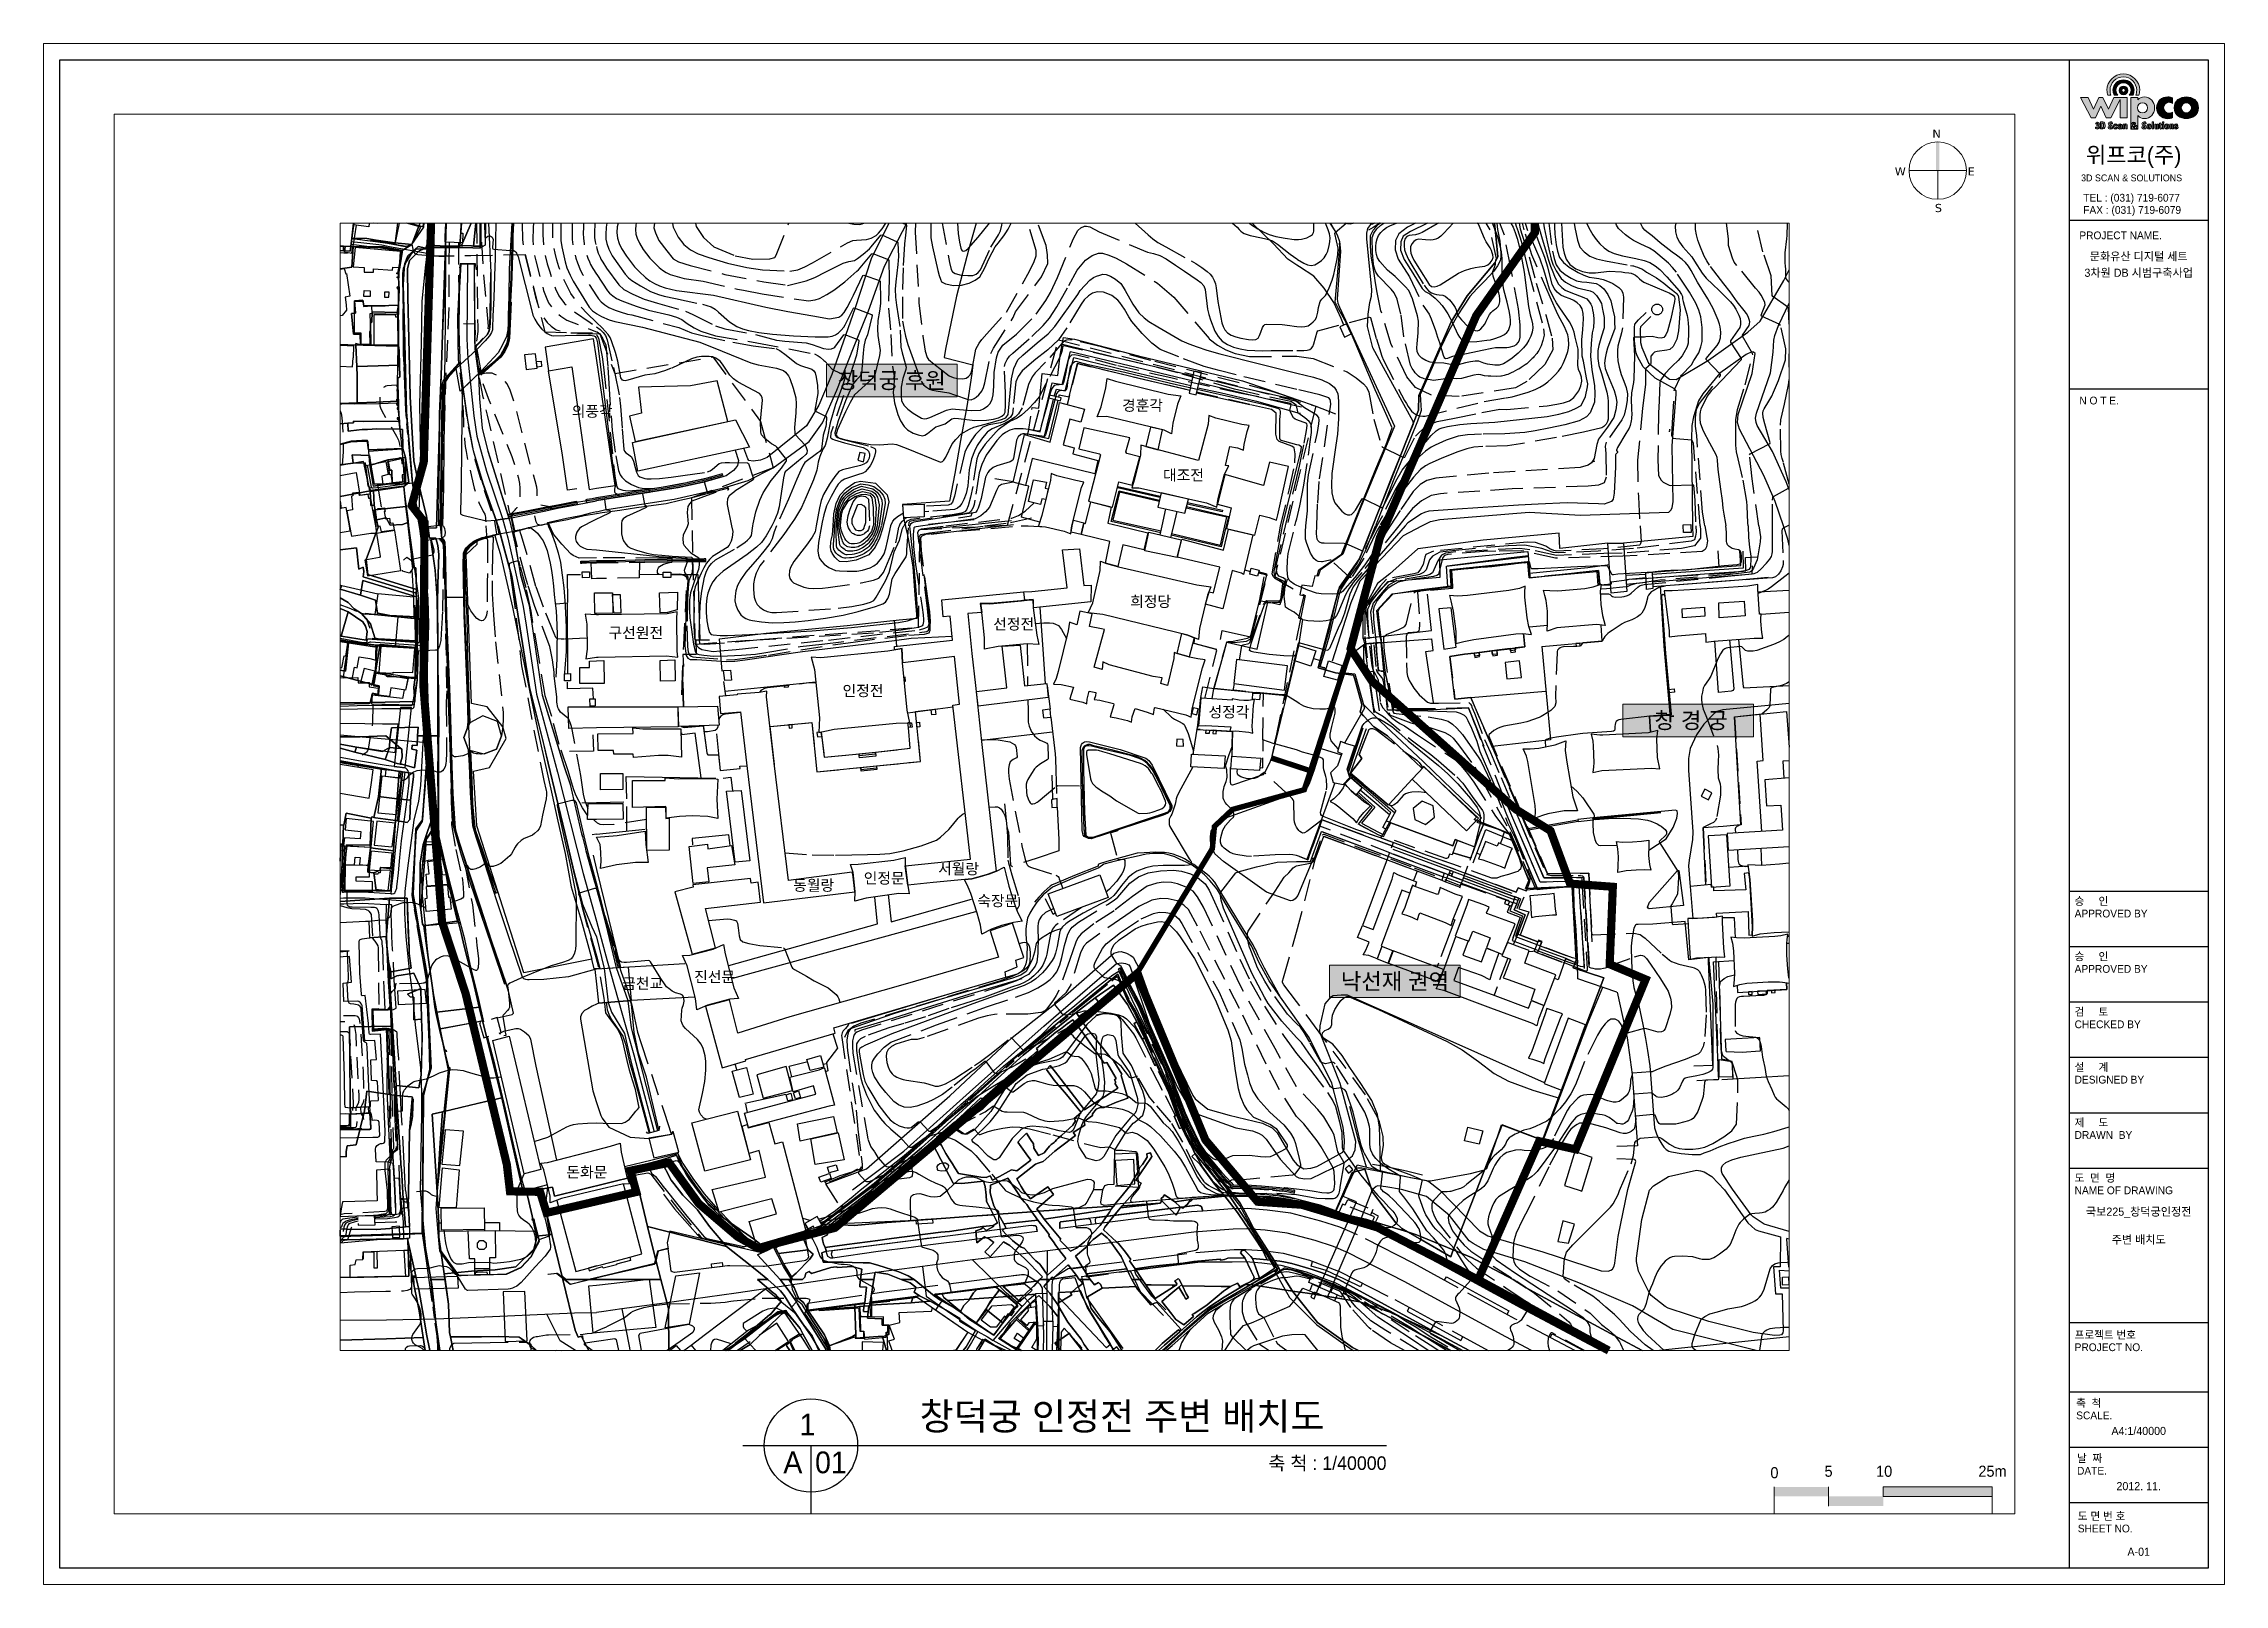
# Paper-space layout 'Layout1' of a CAD drawing. Header units: feet, sheet in millimetres. Extents: x 0 to 401, y 0 to 283.
# The model-space entities are those that its viewports show. They can reach past a viewport. Long polylines and large blocks are cut down to what shows.
import ezdxf
from ezdxf.enums import TextEntityAlignment as Align

# ---------------------------------------------------------------- set-up
doc = ezdxf.new("R2010")
doc.units = ezdxf.units.FT
doc.header["$MEASUREMENT"] = 0
for name, pattern in [('AAA006', [2, 1, -1]), ('ANYANG', [9, 5, -1, 2, -1]), ('ANYANG1', [11.5, 6, -1, 1, -1.5, 1, -1]), ('ANYANG11', [1.5, 1, -0.5]), ('ANYANG2', [6, 5, -1]), ('ANYANG3', [3, 2, -1]), ('JEON', [12, 4, -0.5, 1, -0.5, 4, -0.5, 1, -0.5])]:
    doc.linetypes.add(name, pattern=pattern)
doc.layers.get('0').update_dxf_attribs({"linetype": 'CONTINUOUS'})
doc.layers.get('DEFPOINTS').update_dxf_attribs({"linetype": 'CONTINUOUS'})
for name, color, linetype in [('AA200', 7, 'CONTINUOUS'), ('AAA001', 7, 'CONTINUOUS'), ('AAA004', 7, 'ANYANG3'), ('AAA006', 7, 'AAA006'), ('AAA007', 7, 'ANYANG11'), ('AAA008', 7, 'CONTINUOUS'), ('AAC001', 7, 'CONTINUOUS'), ('AAC002', 7, 'CONTINUOUS'), ('AAC003', 3, 'ANYANG'), ('AAC006', 7, 'ANYANG1'), ('AD002', 7, 'CONTINUOUS'), ('AD0022', 1, 'CONTINUOUS'), ('ADA085', 1, 'CONTINUOUS'), ('AE001', 1, 'ANYANG2'), ('AE0101', 7, 'CONTINUOUS'), ('AE110', 7, 'CONTINUOUS'), ('AE120', 1, 'CONTINUOUS'), ('AE130', 42, 'CONTINUOUS'), ('AE131', 42, 'CONTINUOUS'), ('AE150', 7, 'CONTINUOUS'), ('AE222', 7, 'CONTINUOUS'), ('AE340', 7, 'CONTINUOUS'), ('AZ020', 7, 'CONTINUOUS'), ('AZ030', 7, 'CONTINUOUS'), ('AZ080', 1, 'CONTINUOUS'), ('AZ0801', 7, 'CONTINUOUS'), ('AZ0803', 7, 'CONTINUOUS'), ('BA001', 5, 'CONTINUOUS'), ('BA002', 7, 'CONTINUOUS'), ('BA003', 5, 'CONTINUOUS'), ('BB0011', 1, 'CONTINUOUS'), ('CAA001', 7, 'CONTINUOUS'), ('CAA002', 30, 'CONTINUOUS'), ('DA001', 3, 'CONTINUOUS'), ('DD001', 3, 'CONTINUOUS'), ('EA0018', 7, 'JEON'), ('EA0118', 7, 'JEON'), ('keymap', 1, 'CONTINUOUS'), ('Layer 1', 7, 'CONTINUOUS'), ('line', 7, 'CONTINUOUS'), ('mm', 7, 'CONTINUOUS'), ('text', 7, 'CONTINUOUS'), ('지적', 7, 'CONTINUOUS')]:
    doc.layers.add(name, color=color, linetype=linetype)
for name, color, linetype, lineweight in [('hat', 1, 'CONTINUOUS', 9), ('key', 1, 'CONTINUOUS', 9), ('scale', 7, 'CONTINUOUS', 9), ('WIPCO', 3, 'CONTINUOUS', 9)]:
    doc.layers.add(name, color=color, linetype=linetype, lineweight=lineweight)
doc.layers.add('Plot 설정선', color=251, linetype='CONTINUOUS', lineweight=9, plot=False)
doc.styles.add('WIPCO', font='')
doc.styles.get('WIPCO').set_extended_font_data('Dotum')
picture_1 = doc.add_image_def('image1.jpg', size_in_pixel=(8269, 5907))

psp = doc.layouts.get("Layout1")

# ---------------------------------------------------------------- texts
at = {"layer": 'scale', "style": 'WIPCO'}
for s, height, p in [('0', 2.04, (318.45, 18.91)), ('5', 2.04, (328.41, 19.18)), ('10', 2.042, (338.64, 19.17)), ('25m', 2.042, (358.57, 19.18))]:
    psp.add_text(s, height=height, dxfattribs=at).set_placement(p, align=Align.BOTTOM_CENTER)
at = {"layer": 'text', "style": 'WIPCO'}
for s, height, p in [('문화유산 디지털 세트', 1.5, (385.47, 244.29)), ('3차원 DB 시범구축사업', 1.5, (385.47, 241.29)), ('국보225_창덕궁인정전', 1.5, (385.47, 68.46)), ('주변 배치도', 1.5, (385.47, 63.46)), ('A4:1/40000', 1.5, (385.47, 28.25)), ('A', 4, (137.85, 22.44)), ('01', 4, (144.85, 22.44)), ('2012. 11.', 1.5, (385.47, 18.07)), ('A-01', 1.5, (385.47, 6))]:
    psp.add_text(s, height=height, dxfattribs=at).set_placement(p, align=Align.MIDDLE)
for s, height, p in [('창덕궁 후원', 3, (156.04, 221.45)), (' 창 경 궁', 3, (302.57, 158.91)), ('낙선재 권역', 3, (248.63, 110.92)), ('창덕궁 인정전 주변 배치도', 5, (198.42, 30.91))]:
    psp.add_text(s, height=height, dxfattribs=at).set_placement(p, align=Align.MIDDLE_CENTER)
at = {"layer": 'text', "color": 6, "style": 'WIPCO'}
for s, p in [('의풍각', (97.17, 214.77)), ('경훈각', (198.42, 215.86)), ('대조전', (205.96, 203.03)), ('희정당', (199.92, 179.78)), ('선정전', (174.72, 175.64)), ('구선원전 ', (103.94, 174.03)), ('인정전', (146.99, 163.38)), ('성정각', (214.32, 159.47)), ('서월랑', (164.58, 130.61)), ('동월랑', (137.92, 127.58)), ('인정문', (150.89, 128.89)), ('숙장문', (171.79, 124.75)), ('진선문', (119.69, 110.74)), ('금천교', (106.45, 109.53)), ('돈화문', (96.19, 74.82))]:
    psp.add_text(s, height=2, dxfattribs=at).set_placement(p)
at = {"layer": 'text', "style": 'WIPCO'}
psp.add_text('1', height=4, dxfattribs=at).set_placement((139.09, 27.41))
psp.add_text('축 척 : 1/40000', height=2.5, dxfattribs=at).set_placement((247.08, 23.55), align=Align.TOP_RIGHT)
at = {"layer": 'WIPCO', "color": 3, "lineweight": -3, "style": 'WIPCO'}
for s, height, p in [('위프코(주)', 2.982, (375.75, 261.44)), ('3D SCAN & SOLUTIONS', 1.2533, (374.87, 258.07)), ('TEL : (031) 719-6077', 1.4313, (375.26, 254.33)), ('FAX : (031) 719-6079', 1.4313, (375.26, 252.09)), ('PROJECT NAME.', 1.4313, (374.55, 247.41)), ('N O T E.', 1.431, (374.55, 217.03)), ('승     인', 1.431, (373.68, 124.96)), ('APPROVED BY', 1.4313, (373.68, 122.67)), ('승     인', 1.431, (373.68, 114.78)), ('APPROVED BY', 1.4313, (373.68, 112.49)), ('검     토', 1.431, (373.68, 104.59)), ('CHECKED BY', 1.431, (373.68, 102.3)), ('설     계', 1.431, (373.68, 94.41)), ('DESIGNED BY', 1.4313, (373.68, 92.12)), ('제     도', 1.431, (373.68, 84.23)), ('DRAWN  BY', 1.431, (373.68, 81.94)), ('도  면  명', 1.431, (373.68, 74.05)), ('NAME OF DRAWING', 1.4313, (373.68, 71.76)), ('프로젝트 번호', 1.431, (373.68, 45.19)), ('PROJECT NO.', 1.4313, (373.68, 42.9)), ('축  척', 1.431, (373.97, 32.65)), ('SCALE.', 1.431, (373.97, 30.36)), ('날  짜', 1.431, (374.12, 22.48)), ('DATE.', 1.431, (374.12, 20.18)), ('도 면 번 호', 1.431, (374.27, 11.85)), ('SHEET NO.', 1.431, (374.27, 9.56))]:
    psp.add_text(s, height=height, dxfattribs=at).set_placement(p)

msp = doc.modelspace()

# ---------------------------------------------------------------- blocks, each defined once
blk = doc.blocks.new('block 2')
at = {"layer": 'Layer 1', "color": 7, "lineweight": 9}
for points, knots in [([(111.9, -142.1), (108.2, -142.1), (104.4, -143.6), (102.6, -146.2), (102.6, -146.2), (102.4, -146.4), (102.4, -146.4), (102.4, -146.4), (102.4, -143.1), (102.4, -143.1), (102.4, -143.1), (92.8, -143.1), (92.8, -143.1), (92.8, -143.1), (92.8, -187.4), (92.8, -187.4), (92.8, -187.4), (95.6, -187.4), (95.6, -187.4), (94.2, -187.1), (93.4, -186.2), (93.4, -184.7), (93.4, -183.4), (94.3, -182.7), (95.3, -182), (94.8, -181.4), (94.3, -180.6), (94.3, -179.6), (94.3, -178.6), (95.5, -177.8), (97.1, -177.8), (98, -177.8), (99.5, -178.2), (99.5, -179.7), (99.5, -180.9), (98.7, -181.5), (97.9, -182.2), (97.9, -182.2), (99.4, -184.1), (99.4, -184.1), (99.5, -183.5), (99.6, -183.2), (99.6, -182.2), (99.6, -182.2), (101.2, -182.2), (101.2, -182.2), (101.2, -183.2), (101.2, -184.5), (100.5, -185.5), (100.5, -185.5), (102, -187.4), (102, -187.4), (102, -187.4), (102.4, -187.4), (102.4, -187.4), (102.4, -187.4), (102.4, -168.2), (102.4, -168.2), (102.4, -168.2), (103.2, -169), (103.2, -169), (105.2, -171.3), (108.4, -172.6), (112, -172.6), (120.1, -172.6), (126.3, -166.1), (126.3, -157.4), (126.3, -148.8), (120, -142.1), (111.9, -142.1)], [0, 0, 0, 0, 1, 1, 1, 2, 2, 2, 3, 3, 3, 4, 4, 4, 5, 5, 5, 6, 6, 6, 7, 7, 7, 8, 8, 8, 9, 9, 9, 10, 10, 10, 11, 11, 11, 12, 12, 12, 13, 13, 13, 14, 14, 14, 15, 15, 15, 16, 16, 16, 17, 17, 17, 18, 18, 18, 19, 19, 19, 20, 20, 20, 21, 21, 21, 22, 22, 22, 23, 23, 23, 23]), ([(109.2, -164.4), (105, -164.4), (102.1, -161.6), (102.1, -157.4), (102.1, -153.2), (105, -150.3), (109.2, -150.3), (113.4, -150.3), (116.3, -153.2), (116.3, -157.4), (116.3, -161.6), (113.5, -164.4), (109.2, -164.4)], [0, 0, 0, 0, 1, 1, 1, 2, 2, 2, 3, 3, 3, 4, 4, 4, 4]), ([(98.1, -187.4), (98.1, -187.4), (100.1, -187.4), (100.1, -187.4), (100.1, -187.4), (99.4, -186.7), (99.4, -186.7), (99, -187.1), (98.6, -187.3), (98.1, -187.4)], [0, 0, 0, 0, 1, 1, 1, 2, 2, 2, 3, 3, 3, 3])]:
    blk.add_open_spline(points, degree=3, knots=knots, dxfattribs=at)
blk = doc.blocks.new('wipco')
h = blk.add_hatch(color=177)
h.dxf.hatch_style = 1
edge = h.paths.add_edge_path()
edge.add_spline(control_points=[(103247.7, 2516.7), (103247.7, 2549.9), (103220.7, 2576.9), (103187.5, 2576.9)], knot_values=[9, 9, 9, 9, 10, 10, 10, 10], degree=3, periodic=0)
edge.add_spline(control_points=[(103187.5, 2576.9), (103154.3, 2576.9), (103127.3, 2549.9), (103127.3, 2516.7)], knot_values=[0, 0, 0, 0, 1, 1, 1, 1], degree=3, periodic=0)
edge.add_spline(control_points=[(103127.3, 2516.7), (103127.3, 2510.5), (103128.3, 2504.3), (103130.2, 2498.3), (103130.2, 2498.3), (103142, 2498.3), (103142, 2498.3)], knot_values=[1, 1, 1, 1, 2, 2, 2, 3, 3, 3, 3], degree=3, periodic=0)
edge.add_spline(control_points=[(103142, 2498.3), (103139.7, 2504.2), (103138.5, 2510.3), (103138.5, 2516.7)], knot_values=[3, 3, 3, 3, 4, 4, 4, 4], degree=3, periodic=0)
edge.add_spline(control_points=[(103138.5, 2516.7), (103138.5, 2543.7), (103160.5, 2565.7), (103187.5, 2565.7)], knot_values=[4, 4, 4, 4, 5, 5, 5, 5], degree=3, periodic=0)
edge.add_spline(control_points=[(103187.5, 2565.7), (103214.5, 2565.7), (103236.6, 2543.7), (103236.6, 2516.7)], knot_values=[5, 5, 5, 5, 6, 6, 6, 6], degree=3, periodic=0)
edge.add_spline(control_points=[(103236.6, 2516.7), (103236.6, 2510.3), (103235.3, 2504.2), (103233, 2498.3), (103233, 2498.3), (103244.8, 2498.3), (103244.8, 2498.3)], knot_values=[6, 6, 6, 6, 7, 7, 7, 8, 8, 8, 8], degree=3, periodic=0)
edge.add_spline(control_points=[(103244.8, 2498.3), (103246.7, 2504.3), (103247.7, 2510.5), (103247.7, 2516.7)], knot_values=[8, 8, 8, 8, 9, 9, 9, 9], degree=3, periodic=0)
h = blk.add_hatch(color=177)
h.dxf.hatch_style = 1
h.paths.add_polyline_path([(103112.4, 2489.7), (103097.6, 2489.7), (103077.6, 2446.6), (103057.8, 2489.7), (103030.1, 2489.7), (103069, 2415.1), (103085.3, 2415.1), (103105, 2458.7), (103124.7, 2415.1), (103140.9, 2415.1), (103176.4, 2483), (103176.4, 2415.1), (103201.5, 2415.1), (103201.5, 2489.7), (103152.3, 2489.7), (103132.3, 2446.6)])
h = blk.add_hatch(color=177)
h.dxf.hatch_style = 1
edge = h.paths.add_edge_path(flags=17)
edge.add_spline(control_points=[(103188.1, 2544.2), (103203.4, 2544.2), (103215.8, 2531.8), (103215.8, 2516.5)], knot_values=[5, 5, 5, 5, 6, 6, 6, 6], degree=3, periodic=0)
edge.add_spline(control_points=[(103215.8, 2516.5), (103215.8, 2509.8), (103213.4, 2503.4), (103209, 2498.3), (103209, 2498.3), (103222.3, 2498.3), (103222.3, 2498.3)], knot_values=[6, 6, 6, 6, 7, 7, 7, 8, 8, 8, 8], degree=3, periodic=0)
edge.add_spline(control_points=[(103222.3, 2498.3), (103225.3, 2503.9), (103226.9, 2510.2), (103226.9, 2516.5)], knot_values=[8, 8, 8, 8, 9, 9, 9, 9], degree=3, periodic=0)
edge.add_spline(control_points=[(103226.9, 2516.5), (103226.9, 2537.8), (103209.5, 2555.2), (103188.1, 2555.2)], knot_values=[9, 9, 9, 9, 10, 10, 10, 10], degree=3, periodic=0)
edge.add_spline(control_points=[(103188.1, 2555.2), (103166.8, 2555.2), (103149.4, 2537.8), (103149.4, 2516.5)], knot_values=[0, 0, 0, 0, 1, 1, 1, 1], degree=3, periodic=0)
edge.add_spline(control_points=[(103149.4, 2516.5), (103149.4, 2510.2), (103151, 2503.9), (103154, 2498.3), (103154, 2498.3), (103167.3, 2498.3), (103167.3, 2498.3)], knot_values=[1, 1, 1, 1, 2, 2, 2, 3, 3, 3, 3], degree=3, periodic=0)
edge.add_spline(control_points=[(103167.3, 2498.3), (103162.8, 2503.4), (103160.4, 2509.8), (103160.4, 2516.5)], knot_values=[3, 3, 3, 3, 4, 4, 4, 4], degree=3, periodic=0)
edge.add_spline(control_points=[(103160.4, 2516.5), (103160.4, 2531.8), (103172.9, 2544.2), (103188.1, 2544.2)], knot_values=[4, 4, 4, 4, 5, 5, 5, 5], degree=3, periodic=0)
h = blk.add_hatch(color=1)
h.dxf.hatch_style = 1
edge = h.paths.add_edge_path()
edge.add_spline(control_points=[(103204.2, 2516.2), (103204.2, 2525), (103197, 2532.3), (103188.1, 2532.3)], knot_values=[3, 3, 3, 3, 4, 4, 4, 4], degree=3, periodic=0)
edge.add_spline(control_points=[(103188.1, 2532.3), (103179.2, 2532.3), (103172, 2525), (103172, 2516.2)], knot_values=[0, 0, 0, 0, 1, 1, 1, 1], degree=3, periodic=0)
edge.add_spline(control_points=[(103172, 2516.2), (103172, 2507.3), (103179.2, 2500.1), (103188.1, 2500.1)], knot_values=[1, 1, 1, 1, 2, 2, 2, 2], degree=3, periodic=0)
edge.add_spline(control_points=[(103188.1, 2500.1), (103197, 2500.1), (103204.2, 2507.3), (103204.2, 2516.2)], knot_values=[2, 2, 2, 2, 3, 3, 3, 3], degree=3, periodic=0)
edge = h.paths.add_edge_path(flags=16)
edge.add_spline(control_points=[(103188.1, 2522.6), (103191.6, 2522.6), (103194.5, 2519.7), (103194.5, 2516.2)], knot_values=[2, 2, 2, 2, 3, 3, 3, 3], degree=3, periodic=0)
edge.add_spline(control_points=[(103194.5, 2516.2), (103194.5, 2512.6), (103191.6, 2509.8), (103188.1, 2509.8)], knot_values=[3, 3, 3, 3, 4, 4, 4, 4], degree=3, periodic=0)
edge.add_spline(control_points=[(103188.1, 2509.8), (103184.6, 2509.8), (103181.7, 2512.6), (103181.7, 2516.2)], knot_values=[0, 0, 0, 0, 1, 1, 1, 1], degree=3, periodic=0)
edge.add_spline(control_points=[(103181.7, 2516.2), (103181.7, 2519.7), (103184.6, 2522.6), (103188.1, 2522.6)], knot_values=[1, 1, 1, 1, 2, 2, 2, 2], degree=3, periodic=0)
h = blk.add_hatch(color=177)
h.dxf.hatch_style = 1
edge = h.paths.add_edge_path(flags=16)
edge.add_spline(control_points=[(103239.6, 2452.3), (103239.6, 2463.2), (103247.2, 2470.7), (103258.1, 2470.7)], knot_values=[1, 1, 1, 1, 2, 2, 2, 2], degree=3, periodic=0)
edge.add_spline(control_points=[(103258.1, 2470.7), (103269.1, 2470.7), (103276.7, 2463.2), (103276.7, 2452.3)], knot_values=[2, 2, 2, 2, 3, 3, 3, 3], degree=3, periodic=0)
edge.add_spline(control_points=[(103276.7, 2452.3), (103276.7, 2441.4), (103269.2, 2434.1), (103258.1, 2434.1)], knot_values=[3, 3, 3, 3, 4, 4, 4, 4], degree=3, periodic=0)
edge.add_spline(control_points=[(103258.1, 2434.1), (103247, 2434.1), (103239.6, 2441.4), (103239.6, 2452.3)], knot_values=[0, 0, 0, 0, 1, 1, 1, 1], degree=3, periodic=0)
edge = h.paths.add_edge_path()
edge.add_spline(control_points=[(103228, 2489.7), (103221.7, 2489.7), (103215.4, 2489.7), (103215.4, 2489.7), (103215.4, 2489.7), (103215.4, 2460.7), (103215.4, 2431.8)], knot_values=[3.5, 3.5, 3.5, 3.5, 4, 4, 4, 4.5, 4.5, 4.5, 4.5], degree=3, periodic=0)
edge.add_spline(control_points=[(103215.4, 2431.8), (103215.4, 2402.9), (103215.4, 2374), (103215.4, 2374), (103215.4, 2374), (103222.5, 2374), (103222.5, 2374)], knot_values=[4.5, 4.5, 4.5, 4.5, 5, 5, 5, 6, 6, 6, 6], degree=3, periodic=0)
edge.add_spline(control_points=[(103222.5, 2374), (103219, 2374.9), (103217, 2377.3), (103217, 2381.1)], knot_values=[6, 6, 6, 6, 7, 7, 7, 7], degree=3, periodic=0)
edge.add_spline(control_points=[(103217, 2381.1), (103217, 2384.4), (103219.3, 2386.5), (103221.9, 2388.1)], knot_values=[7, 7, 7, 7, 8, 8, 8, 8], degree=3, periodic=0)
edge.add_spline(control_points=[(103221.9, 2388.1), (103220.6, 2389.8), (103219.1, 2391.7), (103219.1, 2394.3)], knot_values=[8, 8, 8, 8, 9, 9, 9, 9], degree=3, periodic=0)
edge.add_spline(control_points=[(103219.1, 2394.3), (103219.1, 2397), (103222.4, 2399.1), (103226.6, 2399.1)], knot_values=[9, 9, 9, 9, 10, 10, 10, 10], degree=3, periodic=0)
edge.add_spline(control_points=[(103226.6, 2399.1), (103228.9, 2399.1), (103232.8, 2398), (103232.8, 2394.3)], knot_values=[10, 10, 10, 10, 11, 11, 11, 11], degree=3, periodic=0)
edge.add_spline(control_points=[(103232.8, 2394.3), (103232.8, 2391.1), (103230.6, 2389.4), (103228.6, 2387.6), (103228.6, 2387.6), (103232.5, 2382.6), (103232.5, 2382.6)], knot_values=[11, 11, 11, 11, 12, 12, 12, 13, 13, 13, 13], degree=3, periodic=0)
edge.add_spline(control_points=[(103232.5, 2382.6), (103232.9, 2384.2), (103233, 2385.1), (103233, 2387.5), (103233, 2387.5), (103237.2, 2387.5), (103237.2, 2387.5)], knot_values=[13, 13, 13, 13, 14, 14, 14, 15, 15, 15, 15], degree=3, periodic=0)
edge.add_spline(control_points=[(103237.2, 2387.5), (103237.2, 2385), (103237.2, 2381.7), (103235.5, 2379.1), (103235.5, 2379.1), (103236.5, 2377.8), (103237.4, 2376.5)], knot_values=[15, 15, 15, 15, 16, 16, 16, 16.5, 16.5, 16.5, 16.5], degree=3, periodic=0)
edge.add_spline(control_points=[(103237.4, 2376.5), (103238.4, 2375.3), (103239.3, 2374), (103239.3, 2374), (103239.3, 2374), (103239.6, 2374), (103239.9, 2374)], knot_values=[16.5, 16.5, 16.5, 16.5, 17, 17, 17, 17.5, 17.5, 17.5, 17.5], degree=3, periodic=0)
edge.add_spline(control_points=[(103239.9, 2374), (103240.2, 2374), (103240.5, 2374), (103240.5, 2374), (103240.5, 2374), (103240.5, 2386.6), (103240.5, 2399.1)], knot_values=[17.5, 17.5, 17.5, 17.5, 18, 18, 18, 18.5, 18.5, 18.5, 18.5], degree=3, periodic=0)
edge.add_spline(control_points=[(103240.5, 2399.1), (103240.5, 2411.7), (103240.5, 2424.2), (103240.5, 2424.2), (103240.5, 2424.2), (103242.4, 2422.1), (103242.4, 2422.1)], knot_values=[18.5, 18.5, 18.5, 18.5, 19, 19, 19, 20, 20, 20, 20], degree=3, periodic=0)
edge.add_spline(control_points=[(103242.4, 2422.1), (103247.6, 2416), (103256, 2412.6), (103265.3, 2412.6)], knot_values=[20, 20, 20, 20, 21, 21, 21, 21], degree=3, periodic=0)
edge.add_spline(control_points=[(103265.3, 2412.6), (103286.6, 2412.6), (103302.7, 2429.6), (103302.7, 2452.2)], knot_values=[21, 21, 21, 21, 22, 22, 22, 22], degree=3, periodic=0)
edge.add_spline(control_points=[(103302.7, 2452.2), (103302.7, 2474.6), (103286.1, 2492.2), (103265, 2492.2)], knot_values=[22, 22, 22, 22, 23, 23, 23, 23], degree=3, periodic=0)
edge.add_spline(control_points=[(103265, 2492.2), (103255.4, 2492.2), (103245.5, 2488.2), (103240.8, 2481.5), (103240.8, 2481.5), (103240.7, 2481.4), (103240.6, 2481.2)], knot_values=[0, 0, 0, 0, 1, 1, 1, 1.5, 1.5, 1.5, 1.5], degree=3, periodic=0)
edge.add_spline(control_points=[(103240.6, 2481.2), (103240.6, 2481.1), (103240.5, 2481), (103240.5, 2481), (103240.5, 2481), (103240.5, 2483.2), (103240.5, 2485.3)], knot_values=[1.5, 1.5, 1.5, 1.5, 2, 2, 2, 2.5, 2.5, 2.5, 2.5], degree=3, periodic=0)
edge.add_spline(control_points=[(103240.5, 2485.3), (103240.5, 2487.5), (103240.5, 2489.7), (103240.5, 2489.7), (103240.5, 2489.7), (103234.2, 2489.7), (103228, 2489.7)], knot_values=[2.5, 2.5, 2.5, 2.5, 3, 3, 3, 3.5, 3.5, 3.5, 3.5], degree=3, periodic=0)
h = blk.add_hatch(color=177)
h.dxf.hatch_style = 1
edge = h.paths.add_edge_path()
edge.add_spline(control_points=[(103350.6, 2412.2), (103357.2, 2412.2), (103363.3, 2413.5), (103368.8, 2416.1), (103368.8, 2416.1), (103368.8, 2436.5), (103368.8, 2436.5), (103365.2, 2433.9), (103360.6, 2432.4), (103356.2, 2432.4), (103344.2, 2432.4), (103335.8, 2440.6), (103335.8, 2452.5), (103335.8, 2463.6), (103344.5, 2472.4), (103355.7, 2472.4), (103360, 2472.4), (103364.4, 2470.9), (103368.8, 2468), (103368.8, 2468), (103368.8, 2488.5), (103368.8, 2488.5), (103363.8, 2491.2), (103357.9, 2492.6), (103351.8, 2492.6), (103327.3, 2492.6), (103309.5, 2475.3), (103309.5, 2451.6), (103309.5, 2429.5), (103327.6, 2412.2), (103350.6, 2412.2)], knot_values=[0, 0, 0, 0, 1, 1, 1, 2, 2, 2, 3, 3, 3, 4, 4, 4, 5, 5, 5, 6, 6, 6, 7, 7, 7, 8, 8, 8, 9, 9, 9, 10, 10, 10, 10], degree=3, periodic=0)
h = blk.add_hatch(color=177)
h.dxf.hatch_style = 1
edge = h.paths.add_edge_path()
edge.add_spline(control_points=[(103419.3, 2492.2), (103397.6, 2492.2), (103374.2, 2479.7), (103374.2, 2452.3)], knot_values=[0, 0, 0, 0, 1, 1, 1, 1], degree=3, periodic=0)
edge.add_spline(control_points=[(103374.2, 2452.3), (103374.2, 2425), (103397.6, 2412.6), (103419.3, 2412.6)], knot_values=[1, 1, 1, 1, 2, 2, 2, 2], degree=3, periodic=0)
edge.add_spline(control_points=[(103419.3, 2412.6), (103441.1, 2412.6), (103464.4, 2425), (103464.4, 2452.3)], knot_values=[2, 2, 2, 2, 3, 3, 3, 3], degree=3, periodic=0)
edge.add_spline(control_points=[(103464.4, 2452.3), (103464.4, 2479.7), (103441.1, 2492.2), (103419.3, 2492.2)], knot_values=[3, 3, 3, 3, 4, 4, 4, 4], degree=3, periodic=0)
edge = h.paths.add_edge_path(flags=16)
edge.add_spline(control_points=[(103400.8, 2452.3), (103400.8, 2463.2), (103408.4, 2470.7), (103419.3, 2470.7)], knot_values=[1, 1, 1, 1, 2, 2, 2, 2], degree=3, periodic=0)
edge.add_spline(control_points=[(103419.3, 2470.7), (103430.2, 2470.7), (103437.9, 2463.2), (103437.9, 2452.3)], knot_values=[2, 2, 2, 2, 3, 3, 3, 3], degree=3, periodic=0)
edge.add_spline(control_points=[(103437.9, 2452.3), (103437.9, 2441.4), (103430.4, 2434.1), (103419.3, 2434.1)], knot_values=[3, 3, 3, 3, 4, 4, 4, 4], degree=3, periodic=0)
edge.add_spline(control_points=[(103419.3, 2434.1), (103408.2, 2434.1), (103400.8, 2441.4), (103400.8, 2452.3)], knot_values=[0, 0, 0, 0, 1, 1, 1, 1], degree=3, periodic=0)
h = blk.add_hatch(color=252)
h.dxf.hatch_style = 1
edge = h.paths.add_edge_path()
edge.add_spline(control_points=[(103096, 2387.3), (103096, 2387.3), (103096, 2387.4), (103096, 2387.4), (103098.7, 2387.8), (103099.4, 2390.6), (103099.4, 2392.9)], knot_values=[3, 3, 3, 3, 4, 4, 4, 5, 5, 5, 5], degree=3, periodic=0)
edge.add_spline(control_points=[(103099.4, 2392.9), (103099.4, 2397.6), (103097.2, 2399.5), (103092.6, 2399.5)], knot_values=[2, 2, 2, 2, 3, 3, 3, 3], degree=3, periodic=0)
edge.add_spline(control_points=[(103092.6, 2399.5), (103090.1, 2399.5), (103088.3, 2399.2), (103087.2, 2398.2)], knot_values=[1, 1, 1, 1, 2, 2, 2, 2], degree=3, periodic=0)
edge.add_spline(control_points=[(103087.2, 2398.2), (103086, 2397.2), (103085.5, 2395.6), (103085.5, 2393)], knot_values=[0, 0, 0, 0, 1, 1, 1, 1], degree=3, periodic=0)
edge.add_spline(control_points=[(103085.5, 2393), (103085.5, 2393), (103086.7, 2393), (103088, 2393)], knot_values=[16.5, 16.5, 16.5, 16.5, 17, 17, 17, 17], degree=3, periodic=0)
edge.add_spline(control_points=[(103088, 2393), (103089.2, 2393), (103090.5, 2393), (103090.5, 2393), (103090.5, 2394.4), (103090.6, 2395.9), (103092.4, 2395.9)], knot_values=[15, 15, 15, 15, 15.5, 15.5, 15.5, 16.5, 16.5, 16.5, 16.5], degree=3, periodic=0)
edge.add_spline(control_points=[(103092.4, 2395.9), (103094.1, 2395.9), (103094.4, 2394.3), (103094.4, 2393)], knot_values=[14, 14, 14, 14, 15, 15, 15, 15], degree=3, periodic=0)
edge.add_spline(control_points=[(103094.4, 2393), (103094.4, 2389.5), (103093.4, 2389.2), (103090.1, 2389.3)], knot_values=[13, 13, 13, 13, 14, 14, 14, 14], degree=3, periodic=0)
edge.add_spline(control_points=[(103090.1, 2389.3), (103090.1, 2389.3), (103090.1, 2385.4), (103090.1, 2385.4), (103093.6, 2385.4), (103094.7, 2385.1), (103094.7, 2381.6)], knot_values=[11, 11, 11, 11, 12, 12, 12, 13, 13, 13, 13], degree=3, periodic=0)
edge.add_spline(control_points=[(103094.7, 2381.6), (103094.7, 2379.8), (103094.6, 2377.7), (103092.3, 2377.7)], knot_values=[10, 10, 10, 10, 11, 11, 11, 11], degree=3, periodic=0)
edge.add_spline(control_points=[(103092.3, 2377.7), (103090.1, 2377.7), (103090.2, 2379.5), (103090.2, 2381.1)], knot_values=[9, 9, 9, 9, 10, 10, 10, 10], degree=3, periodic=0)
edge.add_spline(control_points=[(103090.2, 2381.1), (103090.2, 2381.1), (103085.2, 2381.1), (103085.2, 2381.1), (103085.2, 2375.8), (103087.1, 2374.1), (103092, 2374.1)], knot_values=[7, 7, 7, 7, 8, 8, 8, 9, 9, 9, 9], degree=3, periodic=0)
edge.add_spline(control_points=[(103092, 2374.1), (103097, 2374.1), (103099.8, 2376.2), (103099.8, 2381.3)], knot_values=[6, 6, 6, 6, 7, 7, 7, 7], degree=3, periodic=0)
edge.add_spline(control_points=[(103099.8, 2381.3), (103099.8, 2384.2), (103099.2, 2386.7), (103096, 2387.3)], knot_values=[5, 5, 5, 5, 6, 6, 6, 6], degree=3, periodic=0)
edge = h.paths.add_edge_path()
edge.add_spline(control_points=[(103120.2, 2387.4), (103120.2, 2395.4), (103118.8, 2400), (103111.8, 2400)], knot_values=[1, 1, 1, 1, 2, 2, 2, 2], degree=3, periodic=0)
edge.add_spline(control_points=[(103111.8, 2400), (103111.8, 2400), (103102.9, 2400), (103102.9, 2400), (103102.9, 2400), (103102.9, 2393.6), (103102.9, 2387.2)], knot_values=[4.5, 4.5, 4.5, 4.5, 5.5, 5.5, 5.5, 6, 6, 6, 6], degree=3, periodic=0)
edge.add_spline(control_points=[(103102.9, 2387.2), (103102.9, 2380.8), (103102.9, 2374.4), (103102.9, 2374.4), (103102.9, 2374.4), (103105.1, 2374.4), (103107.2, 2374.4)], knot_values=[3.5, 3.5, 3.5, 3.5, 4, 4, 4, 4.5, 4.5, 4.5, 4.5], degree=3, periodic=0)
edge.add_spline(control_points=[(103107.2, 2374.4), (103109.4, 2374.4), (103111.6, 2374.4), (103111.6, 2374.4), (103120.8, 2374.4), (103120.2, 2383.4), (103120.2, 2387.4)], knot_values=[2, 2, 2, 2, 2.5, 2.5, 2.5, 3.5, 3.5, 3.5, 3.5], degree=3, periodic=0)
edge = h.paths.add_edge_path(flags=16)
edge.add_spline(control_points=[(103108.2, 2387.2), (103108.2, 2391.7), (103108.2, 2396.1), (103108.2, 2396.1), (103108.2, 2396.1), (103108.9, 2396.1), (103109.6, 2396.1)], knot_values=[3.5, 3.5, 3.5, 3.5, 4, 4, 4, 4.5, 4.5, 4.5, 4.5], degree=3, periodic=0)
edge.add_spline(control_points=[(103109.6, 2396.1), (103110.3, 2396.1), (103111, 2396.1), (103111, 2396.1), (103114.7, 2396.1), (103114.7, 2392), (103114.7, 2387.2)], knot_values=[2, 2, 2, 2, 2.5, 2.5, 2.5, 3.5, 3.5, 3.5, 3.5], degree=3, periodic=0)
edge.add_spline(control_points=[(103114.7, 2387.2), (103114.7, 2380.8), (103114.1, 2378.4), (103110.8, 2378.4)], knot_values=[1, 1, 1, 1, 2, 2, 2, 2], degree=3, periodic=0)
edge.add_spline(control_points=[(103110.8, 2378.4), (103110.8, 2378.4), (103108.2, 2378.4), (103108.2, 2378.4), (103108.2, 2378.4), (103108.2, 2382.8), (103108.2, 2387.2)], knot_values=[4.5, 4.5, 4.5, 4.5, 5.5, 5.5, 5.5, 6, 6, 6, 6], degree=3, periodic=0)
edge = h.paths.add_edge_path()
edge.add_spline(control_points=[(103148.2, 2381.4), (103148.2, 2389.5), (103137.5, 2389.1), (103137.5, 2393.9)], knot_values=[10, 10, 10, 10, 11, 11, 11, 11], degree=3, periodic=0)
edge.add_spline(control_points=[(103137.5, 2393.9), (103137.5, 2395.7), (103138.5, 2396.7), (103140.2, 2396.7)], knot_values=[9, 9, 9, 9, 10, 10, 10, 10], degree=3, periodic=0)
edge.add_spline(control_points=[(103140.2, 2396.7), (103142.4, 2396.7), (103142.7, 2394.7), (103142.7, 2392.8)], knot_values=[8, 8, 8, 8, 9, 9, 9, 9], degree=3, periodic=0)
edge.add_spline(control_points=[(103142.7, 2392.8), (103142.7, 2392.8), (103147.9, 2392.8), (103147.9, 2392.8), (103148.3, 2398.1), (103145.7, 2400.5), (103140.5, 2400.5)], knot_values=[6, 6, 6, 6, 7, 7, 7, 8, 8, 8, 8], degree=3, periodic=0)
edge.add_spline(control_points=[(103140.5, 2400.5), (103133.9, 2400.5), (103132, 2397.3), (103132, 2393.3)], knot_values=[5, 5, 5, 5, 6, 6, 6, 6], degree=3, periodic=0)
edge.add_spline(control_points=[(103132, 2393.3), (103132, 2385.6), (103142.8, 2385.4), (103142.8, 2380.7)], knot_values=[4, 4, 4, 4, 5, 5, 5, 5], degree=3, periodic=0)
edge.add_spline(control_points=[(103142.8, 2380.7), (103142.8, 2379), (103141.9, 2377.8), (103140.1, 2377.8)], knot_values=[3, 3, 3, 3, 4, 4, 4, 4], degree=3, periodic=0)
edge.add_spline(control_points=[(103140.1, 2377.8), (103137.2, 2377.8), (103137.1, 2379.9), (103137.1, 2382.3)], knot_values=[2, 2, 2, 2, 3, 3, 3, 3], degree=3, periodic=0)
edge.add_spline(control_points=[(103137.1, 2382.3), (103137.1, 2382.3), (103131.7, 2382.3), (103131.7, 2382.3), (103131.4, 2377.9), (103132.7, 2374), (103139.3, 2374)], knot_values=[0, 0, 0, 0, 1, 1, 1, 2, 2, 2, 2], degree=3, periodic=0)
edge.add_spline(control_points=[(103139.3, 2374), (103143.4, 2374), (103148.2, 2374.8), (103148.2, 2381.4)], knot_values=[11, 11, 11, 11, 12, 12, 12, 12], degree=3, periodic=0)
edge = h.paths.add_edge_path()
edge.add_spline(control_points=[(103156.4, 2383.9), (103156.4, 2387.6), (103156.6, 2389.5), (103158.7, 2389.5)], knot_values=[1, 1, 1, 1, 2, 2, 2, 2], degree=3, periodic=0)
edge.add_spline(control_points=[(103158.7, 2389.5), (103160.3, 2389.5), (103161, 2388.6), (103161, 2386)], knot_values=[0, 0, 0, 0, 1, 1, 1, 1], degree=3, periodic=0)
edge.add_spline(control_points=[(103161, 2386), (103161, 2386), (103162.2, 2386), (103163.5, 2386)], knot_values=[9.5, 9.5, 9.5, 9.5, 10, 10, 10, 10], degree=3, periodic=0)
edge.add_spline(control_points=[(103163.5, 2386), (103164.7, 2386), (103166, 2386), (103166, 2386), (103166, 2390.6), (103163.3, 2392.7), (103158.7, 2392.7)], knot_values=[8, 8, 8, 8, 8.5, 8.5, 8.5, 9.5, 9.5, 9.5, 9.5], degree=3, periodic=0)
edge.add_spline(control_points=[(103158.7, 2392.7), (103152.1, 2392.7), (103151.4, 2388.5), (103151.4, 2383.6)], knot_values=[7, 7, 7, 7, 8, 8, 8, 8], degree=3, periodic=0)
edge.add_spline(control_points=[(103151.4, 2383.6), (103151.4, 2378), (103152.3, 2374.1), (103158.7, 2374.1)], knot_values=[6, 6, 6, 6, 7, 7, 7, 7], degree=3, periodic=0)
edge.add_spline(control_points=[(103158.7, 2374.1), (103163.4, 2374.1), (103166, 2376.2), (103166, 2381)], knot_values=[5, 5, 5, 5, 6, 6, 6, 6], degree=3, periodic=0)
edge.add_spline(control_points=[(103166, 2381), (103166, 2381), (103161, 2381), (103161, 2381), (103161, 2378.7), (103160.3, 2377.3), (103158.7, 2377.3)], knot_values=[3, 3, 3, 3, 4, 4, 4, 5, 5, 5, 5], degree=3, periodic=0)
edge.add_spline(control_points=[(103158.7, 2377.3), (103156.9, 2377.3), (103156.4, 2378.4), (103156.4, 2383.9)], knot_values=[2, 2, 2, 2, 3, 3, 3, 3], degree=3, periodic=0)
edge = h.paths.add_edge_path()
edge.add_spline(control_points=[(103183.2, 2382.2), (103183.2, 2384.5), (103183.2, 2386.7), (103183.2, 2386.7), (103183.2, 2390), (103182.4, 2392.7), (103176, 2392.7)], knot_values=[13, 13, 13, 13, 13.5, 13.5, 13.5, 14.5, 14.5, 14.5, 14.5], degree=3, periodic=0)
edge.add_spline(control_points=[(103176, 2392.7), (103174.1, 2392.7), (103172.5, 2392.4), (103171.3, 2391.5)], knot_values=[12, 12, 12, 12, 13, 13, 13, 13], degree=3, periodic=0)
edge.add_spline(control_points=[(103171.3, 2391.5), (103170.2, 2390.7), (103169.5, 2389.3), (103169.5, 2387.2)], knot_values=[11, 11, 11, 11, 12, 12, 12, 12], degree=3, periodic=0)
edge.add_spline(control_points=[(103169.5, 2387.2), (103169.5, 2387.2), (103174.4, 2387.2), (103174.4, 2387.2), (103174.4, 2388.6), (103174.5, 2389.9), (103176.3, 2389.9)], knot_values=[9, 9, 9, 9, 10, 10, 10, 11, 11, 11, 11], degree=3, periodic=0)
edge.add_spline(control_points=[(103176.3, 2389.9), (103178.1, 2389.9), (103178.3, 2388.8), (103178.3, 2387.3)], knot_values=[8, 8, 8, 8, 9, 9, 9, 9], degree=3, periodic=0)
edge.add_spline(control_points=[(103178.3, 2387.3), (103178.3, 2387.3), (103178.3, 2385.9), (103178.3, 2385.9), (103173.6, 2386), (103169, 2385.7), (103169, 2379.8)], knot_values=[6, 6, 6, 6, 7, 7, 7, 8, 8, 8, 8], degree=3, periodic=0)
edge.add_spline(control_points=[(103169, 2379.8), (103169, 2376.7), (103170.3, 2374.1), (103173.8, 2374.1)], knot_values=[5, 5, 5, 5, 6, 6, 6, 6], degree=3, periodic=0)
edge.add_spline(control_points=[(103173.8, 2374.1), (103176, 2374.1), (103177.4, 2375), (103178.5, 2376.8)], knot_values=[4, 4, 4, 4, 5, 5, 5, 5], degree=3, periodic=0)
edge.add_spline(control_points=[(103178.5, 2376.8), (103178.5, 2376.8), (103178.6, 2376.8), (103178.6, 2376.8), (103178.6, 2376.8), (103178.6, 2376.2), (103178.7, 2375.6)], knot_values=[2.5, 2.5, 2.5, 2.5, 3.5, 3.5, 3.5, 4, 4, 4, 4], degree=3, periodic=0)
edge.add_spline(control_points=[(103178.7, 2375.6), (103178.7, 2375), (103178.8, 2374.4), (103178.8, 2374.4), (103178.8, 2374.4), (103179.9, 2374.4), (103181.1, 2374.4)], knot_values=[1.5, 1.5, 1.5, 1.5, 2, 2, 2, 2.5, 2.5, 2.5, 2.5], degree=3, periodic=0)
edge.add_spline(control_points=[(103181.1, 2374.4), (103182.3, 2374.4), (103183.4, 2374.4), (103183.4, 2374.4), (103183.3, 2375.5), (103183.2, 2376.7), (103183.2, 2377.8)], knot_values=[0, 0, 0, 0, 0.5, 0.5, 0.5, 1.5, 1.5, 1.5, 1.5], degree=3, periodic=0)
edge.add_spline(control_points=[(103183.2, 2377.8), (103183.2, 2377.8), (103183.2, 2380), (103183.2, 2382.2)], knot_values=[14.5, 14.5, 14.5, 14.5, 15, 15, 15, 15], degree=3, periodic=0)
edge = h.paths.add_edge_path(flags=16)
edge.add_spline(control_points=[(103178.3, 2383.1), (103178.3, 2381.1), (103178.7, 2377.2), (103175.8, 2377.2)], knot_values=[1, 1, 1, 1, 2, 2, 2, 2], degree=3, periodic=0)
edge.add_spline(control_points=[(103175.8, 2377.2), (103174.2, 2377.2), (103173.9, 2378.7), (103173.9, 2380)], knot_values=[0, 0, 0, 0, 1, 1, 1, 1], degree=3, periodic=0)
edge.add_spline(control_points=[(103173.9, 2380), (103173.9, 2383.2), (103175.8, 2383), (103178.3, 2383.1)], knot_values=[2, 2, 2, 2, 3, 3, 3, 3], degree=3, periodic=0)
edge = h.paths.add_edge_path()
edge.add_spline(control_points=[(103192.3, 2380.6), (103192.3, 2383.7), (103192.3, 2386.8), (103192.3, 2386.8), (103192.3, 2388.4), (103192.6, 2389.6), (103194.2, 2389.6)], knot_values=[8, 8, 8, 8, 8.5, 8.5, 8.5, 9.5, 9.5, 9.5, 9.5], degree=3, periodic=0)
edge.add_spline(control_points=[(103194.2, 2389.6), (103195.8, 2389.6), (103196.1, 2388.4), (103196.1, 2386.8)], knot_values=[7, 7, 7, 7, 8, 8, 8, 8], degree=3, periodic=0)
edge.add_spline(control_points=[(103196.1, 2386.8), (103196.1, 2386.8), (103196.1, 2374.4), (103196.1, 2374.4), (103196.1, 2374.4), (103197.4, 2374.4), (103198.6, 2374.4)], knot_values=[5.5, 5.5, 5.5, 5.5, 6.5, 6.5, 6.5, 7, 7, 7, 7], degree=3, periodic=0)
edge.add_spline(control_points=[(103198.6, 2374.4), (103199.9, 2374.4), (103201.1, 2374.4), (103201.1, 2374.4), (103201.1, 2374.4), (103201.1, 2378), (103201.1, 2381.6)], knot_values=[4.5, 4.5, 4.5, 4.5, 5, 5, 5, 5.5, 5.5, 5.5, 5.5], degree=3, periodic=0)
edge.add_spline(control_points=[(103201.1, 2381.6), (103201.1, 2385.2), (103201.1, 2388.8), (103201.1, 2388.8), (103201.1, 2391.3), (103199, 2392.7), (103196.6, 2392.7)], knot_values=[3, 3, 3, 3, 3.5, 3.5, 3.5, 4.5, 4.5, 4.5, 4.5], degree=3, periodic=0)
edge.add_spline(control_points=[(103196.6, 2392.7), (103195.7, 2392.7), (103194.9, 2392.6), (103194.2, 2392.2)], knot_values=[2, 2, 2, 2, 3, 3, 3, 3], degree=3, periodic=0)
edge.add_spline(control_points=[(103194.2, 2392.2), (103193.5, 2391.9), (103192.9, 2391.4), (103192.4, 2390.5)], knot_values=[1, 1, 1, 1, 2, 2, 2, 2], degree=3, periodic=0)
edge.add_spline(control_points=[(103192.4, 2390.5), (103192.4, 2390.5), (103192.3, 2390.5), (103192.3, 2390.5), (103192.3, 2390.5), (103192.3, 2391), (103192.3, 2391.4)], knot_values=[13.5, 13.5, 13.5, 13.5, 14.5, 14.5, 14.5, 15, 15, 15, 15], degree=3, periodic=0)
edge.add_spline(control_points=[(103192.3, 2391.4), (103192.3, 2391.9), (103192.3, 2392.4), (103192.3, 2392.4), (103192.3, 2392.4), (103191.1, 2392.4), (103189.8, 2392.4)], knot_values=[12.5, 12.5, 12.5, 12.5, 13, 13, 13, 13.5, 13.5, 13.5, 13.5], degree=3, periodic=0)
edge.add_spline(control_points=[(103189.8, 2392.4), (103188.6, 2392.4), (103187.3, 2392.4), (103187.3, 2392.4), (103187.3, 2392.4), (103187.3, 2387.9), (103187.3, 2383.4)], knot_values=[11.5, 11.5, 11.5, 11.5, 12, 12, 12, 12.5, 12.5, 12.5, 12.5], degree=3, periodic=0)
edge.add_spline(control_points=[(103187.3, 2383.4), (103187.3, 2378.9), (103187.3, 2374.4), (103187.3, 2374.4), (103187.3, 2374.4), (103188.6, 2374.4), (103189.8, 2374.4)], knot_values=[10.5, 10.5, 10.5, 10.5, 11, 11, 11, 11.5, 11.5, 11.5, 11.5], degree=3, periodic=0)
edge.add_spline(control_points=[(103189.8, 2374.4), (103191.1, 2374.4), (103192.3, 2374.4), (103192.3, 2374.4), (103192.3, 2374.4), (103192.3, 2377.5), (103192.3, 2380.6)], knot_values=[9.5, 9.5, 9.5, 9.5, 10, 10, 10, 10.5, 10.5, 10.5, 10.5], degree=3, periodic=0)
edge = h.paths.add_edge_path()
edge.add_spline(control_points=[(103263.1, 2374), (103267.2, 2374), (103272, 2374.8), (103272, 2381.4)], knot_values=[11, 11, 11, 11, 12, 12, 12, 12], degree=3, periodic=0)
edge.add_spline(control_points=[(103272, 2381.4), (103272, 2389.5), (103261.2, 2389.1), (103261.2, 2393.9)], knot_values=[10, 10, 10, 10, 11, 11, 11, 11], degree=3, periodic=0)
edge.add_spline(control_points=[(103261.2, 2393.9), (103261.2, 2395.7), (103262.3, 2396.7), (103264, 2396.7)], knot_values=[9, 9, 9, 9, 10, 10, 10, 10], degree=3, periodic=0)
edge.add_spline(control_points=[(103264, 2396.7), (103266.2, 2396.7), (103266.5, 2394.7), (103266.5, 2392.8)], knot_values=[8, 8, 8, 8, 9, 9, 9, 9], degree=3, periodic=0)
edge.add_spline(control_points=[(103266.5, 2392.8), (103266.5, 2392.8), (103271.7, 2392.8), (103271.7, 2392.8), (103272.1, 2398.1), (103269.5, 2400.5), (103264.2, 2400.5)], knot_values=[6, 6, 6, 6, 7, 7, 7, 8, 8, 8, 8], degree=3, periodic=0)
edge.add_spline(control_points=[(103264.2, 2400.5), (103257.7, 2400.5), (103255.8, 2397.3), (103255.8, 2393.3)], knot_values=[5, 5, 5, 5, 6, 6, 6, 6], degree=3, periodic=0)
edge.add_spline(control_points=[(103255.8, 2393.3), (103255.8, 2385.6), (103266.6, 2385.4), (103266.6, 2380.7)], knot_values=[4, 4, 4, 4, 5, 5, 5, 5], degree=3, periodic=0)
edge.add_spline(control_points=[(103266.6, 2380.7), (103266.6, 2379), (103265.7, 2377.8), (103263.9, 2377.8)], knot_values=[3, 3, 3, 3, 4, 4, 4, 4], degree=3, periodic=0)
edge.add_spline(control_points=[(103263.9, 2377.8), (103260.9, 2377.8), (103260.8, 2379.9), (103260.8, 2382.3)], knot_values=[2, 2, 2, 2, 3, 3, 3, 3], degree=3, periodic=0)
edge.add_spline(control_points=[(103260.8, 2382.3), (103260.8, 2382.3), (103255.5, 2382.3), (103255.5, 2382.3), (103255.2, 2377.9), (103256.4, 2374), (103263.1, 2374)], knot_values=[0, 0, 0, 0, 1, 1, 1, 2, 2, 2, 2], degree=3, periodic=0)
edge = h.paths.add_edge_path()
edge.add_spline(control_points=[(103282.5, 2374.1), (103289, 2374.1), (103289.8, 2378), (103289.8, 2383.6)], knot_values=[2, 2, 2, 2, 3, 3, 3, 3], degree=3, periodic=0)
edge.add_spline(control_points=[(103289.8, 2383.6), (103289.8, 2388.5), (103289.1, 2392.7), (103282.5, 2392.7)], knot_values=[1, 1, 1, 1, 2, 2, 2, 2], degree=3, periodic=0)
edge.add_spline(control_points=[(103282.5, 2392.7), (103275.9, 2392.7), (103275.2, 2388.5), (103275.2, 2383.6)], knot_values=[0, 0, 0, 0, 1, 1, 1, 1], degree=3, periodic=0)
edge.add_spline(control_points=[(103275.2, 2383.6), (103275.2, 2378), (103276, 2374.1), (103282.5, 2374.1)], knot_values=[3, 3, 3, 3, 4, 4, 4, 4], degree=3, periodic=0)
edge = h.paths.add_edge_path(flags=16)
edge.add_spline(control_points=[(103284.8, 2383.9), (103284.8, 2378.4), (103284.3, 2377.3), (103282.5, 2377.3), (103280.6, 2377.3), (103280.2, 2378.4), (103280.2, 2383.9)], knot_values=[2, 2, 2, 2, 3, 3, 3, 4, 4, 4, 4], degree=3, periodic=0)
edge.add_spline(control_points=[(103280.2, 2383.9), (103280.2, 2387.6), (103280.4, 2389.5), (103282.5, 2389.5)], knot_values=[1, 1, 1, 1, 2, 2, 2, 2], degree=3, periodic=0)
edge.add_spline(control_points=[(103282.5, 2389.5), (103284.6, 2389.5), (103284.8, 2387.6), (103284.8, 2383.9)], knot_values=[0, 0, 0, 0, 1, 1, 1, 1], degree=3, periodic=0)
h.paths.add_polyline_path([(103298.8, 2400), (103293.8, 2400), (103293.8, 2374.4), (103298.8, 2374.4)])
edge = h.paths.add_edge_path()
edge.add_spline(control_points=[(103314.6, 2374.4), (103315.9, 2374.4), (103317.2, 2374.4), (103317.2, 2374.4), (103317.1, 2375.6), (103317, 2376.8), (103317, 2378)], knot_values=[11, 11, 11, 11, 11.5, 11.5, 11.5, 12.5, 12.5, 12.5, 12.5], degree=3, periodic=0)
edge.add_spline(control_points=[(103317, 2378), (103317, 2378), (103317, 2392.4), (103317, 2392.4), (103317, 2392.4), (103315.8, 2392.4), (103314.5, 2392.4)], knot_values=[9.5, 9.5, 9.5, 9.5, 10.5, 10.5, 10.5, 11, 11, 11, 11], degree=3, periodic=0)
edge.add_spline(control_points=[(103314.5, 2392.4), (103313.2, 2392.4), (103312, 2392.4), (103312, 2392.4), (103312, 2392.4), (103312, 2389.2), (103312, 2386.1)], knot_values=[8.5, 8.5, 8.5, 8.5, 9, 9, 9, 9.5, 9.5, 9.5, 9.5], degree=3, periodic=0)
edge.add_spline(control_points=[(103312, 2386.1), (103312, 2383), (103312, 2379.9), (103312, 2379.9), (103312, 2378.3), (103311.7, 2377.2), (103310.1, 2377.2)], knot_values=[7, 7, 7, 7, 7.5, 7.5, 7.5, 8.5, 8.5, 8.5, 8.5], degree=3, periodic=0)
edge.add_spline(control_points=[(103310.1, 2377.2), (103308.5, 2377.2), (103308.2, 2378.3), (103308.2, 2379.9)], knot_values=[6, 6, 6, 6, 7, 7, 7, 7], degree=3, periodic=0)
edge.add_spline(control_points=[(103308.2, 2379.9), (103308.2, 2379.9), (103308.2, 2392.4), (103308.2, 2392.4), (103308.2, 2392.4), (103307, 2392.4), (103305.7, 2392.4)], knot_values=[4.5, 4.5, 4.5, 4.5, 5.5, 5.5, 5.5, 6, 6, 6, 6], degree=3, periodic=0)
edge.add_spline(control_points=[(103305.7, 2392.4), (103304.5, 2392.4), (103303.2, 2392.4), (103303.2, 2392.4), (103303.2, 2392.4), (103303.2, 2388.8), (103303.2, 2385.2)], knot_values=[3.5, 3.5, 3.5, 3.5, 4, 4, 4, 4.5, 4.5, 4.5, 4.5], degree=3, periodic=0)
edge.add_spline(control_points=[(103303.2, 2385.2), (103303.2, 2381.6), (103303.2, 2378), (103303.2, 2378), (103303.2, 2375.5), (103305.3, 2374.1), (103307.7, 2374.1)], knot_values=[2, 2, 2, 2, 2.5, 2.5, 2.5, 3.5, 3.5, 3.5, 3.5], degree=3, periodic=0)
edge.add_spline(control_points=[(103307.7, 2374.1), (103309.6, 2374.1), (103310.9, 2374.6), (103311.9, 2376.2)], knot_values=[1, 1, 1, 1, 2, 2, 2, 2], degree=3, periodic=0)
edge.add_spline(control_points=[(103311.9, 2376.2), (103311.9, 2376.2), (103312, 2376.2), (103312, 2376.2), (103312, 2376.2), (103312, 2375.8), (103312, 2375.3)], knot_values=[13.5, 13.5, 13.5, 13.5, 14.5, 14.5, 14.5, 15, 15, 15, 15], degree=3, periodic=0)
edge.add_spline(control_points=[(103312, 2375.3), (103312, 2374.9), (103312, 2374.4), (103312, 2374.4), (103312, 2374.4), (103313.3, 2374.4), (103314.6, 2374.4)], knot_values=[12.5, 12.5, 12.5, 12.5, 13, 13, 13, 13.5, 13.5, 13.5, 13.5], degree=3, periodic=0)
edge = h.paths.add_edge_path()
edge.add_spline(control_points=[(103328.5, 2374.4), (103328.5, 2374.4), (103328.5, 2377.5), (103328.5, 2377.5), (103328.2, 2377.4), (103327.9, 2377.4), (103327.6, 2377.4)], knot_values=[9, 9, 9, 9, 10, 10, 10, 11, 11, 11, 11], degree=3, periodic=0)
edge.add_spline(control_points=[(103327.6, 2377.4), (103326, 2377.4), (103326, 2378.3), (103326, 2379.7)], knot_values=[8, 8, 8, 8, 9, 9, 9, 9], degree=3, periodic=0)
edge.add_spline(control_points=[(103326, 2379.7), (103326, 2379.7), (103326, 2389.3), (103326, 2389.3), (103326, 2389.3), (103326.6, 2389.3), (103327.3, 2389.3)], knot_values=[6.5, 6.5, 6.5, 6.5, 7.5, 7.5, 7.5, 8, 8, 8, 8], degree=3, periodic=0)
edge.add_spline(control_points=[(103327.3, 2389.3), (103327.9, 2389.3), (103328.6, 2389.3), (103328.6, 2389.3), (103328.6, 2389.3), (103328.6, 2390), (103328.6, 2390.8)], knot_values=[5.5, 5.5, 5.5, 5.5, 6, 6, 6, 6.5, 6.5, 6.5, 6.5], degree=3, periodic=0)
edge.add_spline(control_points=[(103328.6, 2390.8), (103328.6, 2391.6), (103328.6, 2392.4), (103328.6, 2392.4), (103328.6, 2392.4), (103327.9, 2392.4), (103327.3, 2392.4)], knot_values=[4.5, 4.5, 4.5, 4.5, 5, 5, 5, 5.5, 5.5, 5.5, 5.5], degree=3, periodic=0)
edge.add_spline(control_points=[(103327.3, 2392.4), (103326.6, 2392.4), (103326, 2392.4), (103326, 2392.4), (103326, 2392.4), (103326, 2393.6), (103326, 2394.9)], knot_values=[3.5, 3.5, 3.5, 3.5, 4, 4, 4, 4.5, 4.5, 4.5, 4.5], degree=3, periodic=0)
edge.add_spline(control_points=[(103326, 2394.9), (103326, 2396.2), (103326, 2397.4), (103326, 2397.4), (103326, 2397.4), (103324.7, 2396.9), (103323.5, 2396.3)], knot_values=[2.5, 2.5, 2.5, 2.5, 3, 3, 3, 3.5, 3.5, 3.5, 3.5], degree=3, periodic=0)
edge.add_spline(control_points=[(103323.5, 2396.3), (103322.2, 2395.8), (103321, 2395.2), (103321, 2395.2), (103321, 2395.2), (103321, 2394.5), (103321, 2393.8)], knot_values=[1.5, 1.5, 1.5, 1.5, 2, 2, 2, 2.5, 2.5, 2.5, 2.5], degree=3, periodic=0)
edge.add_spline(control_points=[(103321, 2393.8), (103321, 2393.1), (103321, 2392.4), (103321, 2392.4), (103321, 2392.4), (103320.5, 2392.4), (103320, 2392.4)], knot_values=[0.5, 0.5, 0.5, 0.5, 1, 1, 1, 1.5, 1.5, 1.5, 1.5], degree=3, periodic=0)
edge.add_spline(control_points=[(103320, 2392.4), (103319.5, 2392.4), (103319, 2392.4), (103319, 2392.4), (103319, 2392.4), (103319, 2391.6), (103319, 2390.8)], knot_values=[15.49999, 15.49999, 15.49999, 15.49999, 15.99999, 15.99999, 15.99999, 16.5, 16.5, 16.5, 16.5], degree=3, periodic=0)
edge.add_spline(control_points=[(103319, 2390.8), (103319, 2390), (103319, 2389.3), (103319, 2389.3), (103319, 2389.3), (103319, 2389.3), (103319, 2389.3)], knot_values=[14.999908, 14.999908, 14.999908, 14.999908, 15.499898, 15.499898, 15.499898, 15.49999, 15.49999, 15.49999, 15.49999], degree=3, periodic=0)
edge.add_spline(control_points=[(103319, 2389.3), (103319, 2389.3), (103319, 2389.3), (103319, 2389.3)], knot_values=[14.875003, 14.875003, 14.875003, 14.875003, 14.906252, 14.906252, 14.906252, 14.906252], degree=3, periodic=0)
edge.add_spline(control_points=[(103319, 2389.3), (103319.1, 2389.3), (103319.1, 2389.3), (103319.1, 2389.3)], knot_values=[14.812504, 14.812504, 14.812504, 14.812504, 14.875003, 14.875003, 14.875003, 14.875003], degree=3, periodic=0)
edge.add_spline(control_points=[(103319.1, 2389.3), (103319.2, 2389.3), (103319.2, 2389.3), (103319.3, 2389.3)], knot_values=[14.750005, 14.750005, 14.750005, 14.750005, 14.812504, 14.812504, 14.812504, 14.812504], degree=3, periodic=0)
edge.add_spline(control_points=[(103319.3, 2389.3), (103319.4, 2389.3), (103319.5, 2389.3), (103319.6, 2389.3)], knot_values=[14.625008, 14.625008, 14.625008, 14.625008, 14.750005, 14.750005, 14.750005, 14.750005], degree=3, periodic=0)
edge.add_spline(control_points=[(103319.6, 2389.3), (103319.7, 2389.3), (103319.8, 2389.3), (103320, 2389.3)], knot_values=[14.50001, 14.50001, 14.50001, 14.50001, 14.625008, 14.625008, 14.625008, 14.625008], degree=3, periodic=0)
edge.add_spline(control_points=[(103320, 2389.3), (103320.2, 2389.3), (103320.5, 2389.3), (103320.7, 2389.3)], knot_values=[14.250015, 14.250015, 14.250015, 14.250015, 14.50001, 14.50001, 14.50001, 14.50001], degree=3, periodic=0)
edge.add_spline(control_points=[(103320.7, 2389.3), (103320.9, 2389.3), (103321, 2389.3), (103321, 2389.3), (103321, 2389.3), (103321, 2386.5), (103321, 2383.7)], knot_values=[13.5, 13.5, 13.5, 13.5, 13.750015, 13.750015, 13.750015, 14.250015, 14.250015, 14.250015, 14.250015], degree=3, periodic=0)
edge.add_spline(control_points=[(103321, 2383.7), (103321, 2381), (103321, 2378.2), (103321, 2378.2), (103321, 2377.1), (103321.5, 2374.2), (103325.9, 2374.2)], knot_values=[12, 12, 12, 12, 12.5, 12.5, 12.5, 13.5, 13.5, 13.5, 13.5], degree=3, periodic=0)
edge.add_spline(control_points=[(103325.9, 2374.2), (103327.1, 2374.2), (103327.8, 2374.4), (103328.5, 2374.4)], knot_values=[11, 11, 11, 11, 12, 12, 12, 12], degree=3, periodic=0)
h.paths.add_polyline_path([(103336.3, 2392.4), (103331.3, 2392.4), (103331.3, 2374.4), (103336.3, 2374.4)])
h.paths.add_polyline_path([(103336.3, 2400), (103331.3, 2400), (103331.3, 2396.1), (103336.3, 2396.1)])
edge = h.paths.add_edge_path()
edge.add_spline(control_points=[(103354.9, 2383.6), (103354.9, 2388.5), (103354.2, 2392.7), (103347.6, 2392.7)], knot_values=[1, 1, 1, 1, 2, 2, 2, 2], degree=3, periodic=0)
edge.add_spline(control_points=[(103347.6, 2392.7), (103341, 2392.7), (103340.3, 2388.5), (103340.3, 2383.6)], knot_values=[0, 0, 0, 0, 1, 1, 1, 1], degree=3, periodic=0)
edge.add_spline(control_points=[(103340.3, 2383.6), (103340.3, 2378), (103341.1, 2374.1), (103347.6, 2374.1)], knot_values=[3, 3, 3, 3, 4, 4, 4, 4], degree=3, periodic=0)
edge.add_spline(control_points=[(103347.6, 2374.1), (103354.1, 2374.1), (103354.9, 2378), (103354.9, 2383.6)], knot_values=[2, 2, 2, 2, 3, 3, 3, 3], degree=3, periodic=0)
edge = h.paths.add_edge_path(flags=16)
edge.add_spline(control_points=[(103347.6, 2389.5), (103349.7, 2389.5), (103349.9, 2387.6), (103349.9, 2383.9)], knot_values=[0, 0, 0, 0, 1, 1, 1, 1], degree=3, periodic=0)
edge.add_spline(control_points=[(103349.9, 2383.9), (103349.9, 2378.4), (103349.4, 2377.3), (103347.6, 2377.3)], knot_values=[3, 3, 3, 3, 4, 4, 4, 4], degree=3, periodic=0)
edge.add_spline(control_points=[(103347.6, 2377.3), (103345.8, 2377.3), (103345.3, 2378.4), (103345.3, 2383.9)], knot_values=[2, 2, 2, 2, 3, 3, 3, 3], degree=3, periodic=0)
edge.add_spline(control_points=[(103345.3, 2383.9), (103345.3, 2387.6), (103345.5, 2389.5), (103347.6, 2389.5)], knot_values=[1, 1, 1, 1, 2, 2, 2, 2], degree=3, periodic=0)
edge = h.paths.add_edge_path()
edge.add_spline(control_points=[(103363.5, 2380.6), (103363.5, 2383.7), (103363.5, 2386.8), (103363.5, 2386.8), (103363.5, 2388.4), (103363.8, 2389.6), (103365.4, 2389.6)], knot_values=[8, 8, 8, 8, 8.5, 8.5, 8.5, 9.5, 9.5, 9.5, 9.5], degree=3, periodic=0)
edge.add_spline(control_points=[(103365.4, 2389.6), (103366.9, 2389.6), (103367.2, 2388.4), (103367.2, 2386.8)], knot_values=[7, 7, 7, 7, 8, 8, 8, 8], degree=3, periodic=0)
edge.add_spline(control_points=[(103367.2, 2386.8), (103367.2, 2386.8), (103367.2, 2374.4), (103367.2, 2374.4), (103367.2, 2374.4), (103368.5, 2374.4), (103369.7, 2374.4)], knot_values=[5.5, 5.5, 5.5, 5.5, 6.5, 6.5, 6.5, 7, 7, 7, 7], degree=3, periodic=0)
edge.add_spline(control_points=[(103369.7, 2374.4), (103371, 2374.4), (103372.2, 2374.4), (103372.2, 2374.4), (103372.2, 2374.4), (103372.2, 2378), (103372.2, 2381.6)], knot_values=[4.5, 4.5, 4.5, 4.5, 5, 5, 5, 5.5, 5.5, 5.5, 5.5], degree=3, periodic=0)
edge.add_spline(control_points=[(103372.2, 2381.6), (103372.2, 2385.2), (103372.2, 2388.8), (103372.2, 2388.8), (103372.2, 2391.3), (103370.1, 2392.7), (103367.8, 2392.7)], knot_values=[3, 3, 3, 3, 3.5, 3.5, 3.5, 4.5, 4.5, 4.5, 4.5], degree=3, periodic=0)
edge.add_spline(control_points=[(103367.8, 2392.7), (103366.8, 2392.7), (103366, 2392.6), (103365.3, 2392.2)], knot_values=[2, 2, 2, 2, 3, 3, 3, 3], degree=3, periodic=0)
edge.add_spline(control_points=[(103365.3, 2392.2), (103364.6, 2391.9), (103364, 2391.4), (103363.5, 2390.5)], knot_values=[1, 1, 1, 1, 2, 2, 2, 2], degree=3, periodic=0)
edge.add_spline(control_points=[(103363.5, 2390.5), (103363.5, 2390.5), (103363.5, 2390.5), (103363.5, 2390.5), (103363.5, 2390.5), (103363.5, 2391), (103363.5, 2391.4)], knot_values=[13.5, 13.5, 13.5, 13.5, 14.5, 14.5, 14.5, 15, 15, 15, 15], degree=3, periodic=0)
edge.add_spline(control_points=[(103363.5, 2391.4), (103363.5, 2391.9), (103363.5, 2392.4), (103363.5, 2392.4), (103363.5, 2392.4), (103362.2, 2392.4), (103361, 2392.4)], knot_values=[12.5, 12.5, 12.5, 12.5, 13, 13, 13, 13.5, 13.5, 13.5, 13.5], degree=3, periodic=0)
edge.add_spline(control_points=[(103361, 2392.4), (103359.7, 2392.4), (103358.5, 2392.4), (103358.5, 2392.4), (103358.5, 2392.4), (103358.5, 2387.9), (103358.5, 2383.4)], knot_values=[11.5, 11.5, 11.5, 11.5, 12, 12, 12, 12.5, 12.5, 12.5, 12.5], degree=3, periodic=0)
edge.add_spline(control_points=[(103358.5, 2383.4), (103358.5, 2378.9), (103358.5, 2374.4), (103358.5, 2374.4), (103358.5, 2374.4), (103359.7, 2374.4), (103361, 2374.4)], knot_values=[10.5, 10.5, 10.5, 10.5, 11, 11, 11, 11.5, 11.5, 11.5, 11.5], degree=3, periodic=0)
edge.add_spline(control_points=[(103361, 2374.4), (103362.2, 2374.4), (103363.5, 2374.4), (103363.5, 2374.4), (103363.5, 2374.4), (103363.5, 2377.5), (103363.5, 2380.6)], knot_values=[9.5, 9.5, 9.5, 9.5, 10, 10, 10, 10.5, 10.5, 10.5, 10.5], degree=3, periodic=0)
edge = h.paths.add_edge_path()
edge.add_spline(control_points=[(103380.2, 2388), (103380.2, 2389.2), (103380.8, 2389.9), (103381.9, 2389.9)], knot_values=[9, 9, 9, 9, 10, 10, 10, 10], degree=3, periodic=0)
edge.add_spline(control_points=[(103381.9, 2389.9), (103382.4, 2389.9), (103382.8, 2389.8), (103383.1, 2389.5)], knot_values=[8, 8, 8, 8, 9, 9, 9, 9], degree=3, periodic=0)
edge.add_spline(control_points=[(103383.1, 2389.5), (103383.5, 2389.2), (103383.6, 2388.4), (103383.6, 2387.2)], knot_values=[7, 7, 7, 7, 8, 8, 8, 8], degree=3, periodic=0)
edge.add_spline(control_points=[(103383.6, 2387.2), (103383.6, 2387.2), (103388.5, 2387.2), (103388.5, 2387.2), (103388.8, 2391.1), (103385.7, 2392.7), (103382.3, 2392.7)], knot_values=[5, 5, 5, 5, 6, 6, 6, 7, 7, 7, 7], degree=3, periodic=0)
edge.add_spline(control_points=[(103382.3, 2392.7), (103379.1, 2392.7), (103375.3, 2391.5), (103375.3, 2387.7)], knot_values=[4, 4, 4, 4, 5, 5, 5, 5], degree=3, periodic=0)
edge.add_spline(control_points=[(103375.3, 2387.7), (103375.3, 2382), (103384.1, 2382.8), (103384.1, 2379)], knot_values=[3, 3, 3, 3, 4, 4, 4, 4], degree=3, periodic=0)
edge.add_spline(control_points=[(103384.1, 2379), (103384.1, 2377.8), (103383.2, 2377.2), (103382.2, 2377.2)], knot_values=[2, 2, 2, 2, 3, 3, 3, 3], degree=3, periodic=0)
edge.add_spline(control_points=[(103382.2, 2377.2), (103381.2, 2377.2), (103380.7, 2377.4), (103380.4, 2378)], knot_values=[1, 1, 1, 1, 2, 2, 2, 2], degree=3, periodic=0)
edge.add_spline(control_points=[(103380.4, 2378), (103380.2, 2378.6), (103380.1, 2379.4), (103380.2, 2380.2)], knot_values=[0, 0, 0, 0, 1, 1, 1, 1], degree=3, periodic=0)
edge.add_spline(control_points=[(103380.2, 2380.2), (103380.2, 2380.2), (103378.9, 2380.2), (103377.7, 2380.2)], knot_values=[13.5, 13.5, 13.5, 13.5, 14, 14, 14, 14], degree=3, periodic=0)
edge.add_spline(control_points=[(103377.7, 2380.2), (103376.5, 2380.2), (103375.3, 2380.2), (103375.3, 2380.2), (103375, 2375.2), (103377.9, 2374.1), (103382.3, 2374.1)], knot_values=[12, 12, 12, 12, 12.5, 12.5, 12.5, 13.5, 13.5, 13.5, 13.5], degree=3, periodic=0)
edge.add_spline(control_points=[(103382.3, 2374.1), (103386.4, 2374.1), (103389, 2376.4), (103389, 2379.5)], knot_values=[11, 11, 11, 11, 12, 12, 12, 12], degree=3, periodic=0)
edge.add_spline(control_points=[(103389, 2379.5), (103389, 2385.3), (103380.2, 2385.1), (103380.2, 2388)], knot_values=[10, 10, 10, 10, 11, 11, 11, 11], degree=3, periodic=0)
h = blk.add_hatch(color=177)
h.dxf.hatch_style = 1
edge = h.paths.add_edge_path(flags=17)
edge.add_spline(control_points=[(103229.7, 2379), (103229.7, 2379), (103224.7, 2385.1), (103224.7, 2385.1), (103223.4, 2384.1), (103222.2, 2382.7), (103222.2, 2381.1)], knot_values=[1, 1, 1, 1, 2, 2, 2, 3, 3, 3, 3], degree=3, periodic=0)
edge.add_spline(control_points=[(103222.2, 2381.1), (103222.2, 2378.7), (103223.6, 2377.3), (103225.9, 2377.3)], knot_values=[0, 0, 0, 0, 1, 1, 1, 1], degree=3, periodic=0)
edge.add_spline(control_points=[(103225.9, 2377.3), (103227.4, 2377.3), (103228.8, 2377.8), (103229.7, 2379)], knot_values=[3, 3, 3, 3, 4, 4, 4, 4], degree=3, periodic=0)
h = blk.add_hatch(color=177)
h.dxf.hatch_style = 1
edge = h.paths.add_edge_path(flags=17)
edge.add_spline(control_points=[(103226, 2396), (103224.9, 2396), (103223.8, 2395.2), (103223.8, 2394.1)], knot_values=[3, 3, 3, 3, 4, 4, 4, 4], degree=3, periodic=0)
edge.add_spline(control_points=[(103223.8, 2394.1), (103223.8, 2392.7), (103224.8, 2391.5), (103225.6, 2390.5)], knot_values=[2, 2, 2, 2, 3, 3, 3, 3], degree=3, periodic=0)
edge.add_spline(control_points=[(103225.6, 2390.5), (103226.8, 2391.3), (103228.1, 2392.4), (103228.1, 2393.9)], knot_values=[1, 1, 1, 1, 2, 2, 2, 2], degree=3, periodic=0)
edge.add_spline(control_points=[(103228.1, 2393.9), (103228.1, 2395.2), (103227.3, 2396), (103226, 2396)], knot_values=[0, 0, 0, 0, 1, 1, 1, 1], degree=3, periodic=0)
at = {"layer": 'Layer 1', "color": 7, "lineweight": 9}
for points in [[(103201.5, 2489.7), (103201.5, 2415.1), (103176.4, 2415.1), (103176.4, 2483), (103140.9, 2415.1), (103124.7, 2415.1), (103105, 2458.7), (103085.3, 2415.1), (103069, 2415.1), (103030.1, 2489.7), (103057.8, 2489.7), (103077.6, 2446.6), (103097.6, 2489.7), (103112.4, 2489.7), (103132.3, 2446.6), (103152.3, 2489.7), (103201.5, 2489.7)], [(103298.8, 2400), (103298.8, 2374.4), (103293.8, 2374.4), (103293.8, 2400), (103298.8, 2400)], [(103336.3, 2400), (103336.3, 2396.1), (103331.3, 2396.1), (103331.3, 2400), (103336.3, 2400)], [(103336.3, 2374.4), (103331.3, 2374.4), (103331.3, 2392.4), (103336.3, 2392.4), (103336.3, 2374.4)]]:
    blk.add_lwpolyline(points, dxfattribs=at)
for points, knots in [([(103187.5, 2576.9), (103154.3, 2576.9), (103127.3, 2549.9), (103127.3, 2516.7), (103127.3, 2510.5), (103128.3, 2504.3), (103130.2, 2498.3), (103130.2, 2498.3), (103142, 2498.3), (103142, 2498.3), (103139.7, 2504.2), (103138.5, 2510.3), (103138.5, 2516.7), (103138.5, 2543.7), (103160.5, 2565.7), (103187.5, 2565.7), (103214.5, 2565.7), (103236.6, 2543.7), (103236.6, 2516.7), (103236.6, 2510.3), (103235.3, 2504.2), (103233, 2498.3), (103233, 2498.3), (103244.8, 2498.3), (103244.8, 2498.3), (103246.7, 2504.3), (103247.7, 2510.5), (103247.7, 2516.7), (103247.7, 2549.9), (103220.7, 2576.9), (103187.5, 2576.9)], [0, 0, 0, 0, 1, 1, 1, 2, 2, 2, 3, 3, 3, 4, 4, 4, 5, 5, 5, 6, 6, 6, 7, 7, 7, 8, 8, 8, 9, 9, 9, 10, 10, 10, 10]), ([(103188.1, 2555.2), (103166.8, 2555.2), (103149.4, 2537.8), (103149.4, 2516.5), (103149.4, 2510.2), (103151, 2503.9), (103154, 2498.3), (103154, 2498.3), (103167.3, 2498.3), (103167.3, 2498.3), (103162.8, 2503.4), (103160.4, 2509.8), (103160.4, 2516.5), (103160.4, 2531.8), (103172.9, 2544.2), (103188.1, 2544.2), (103203.4, 2544.2), (103215.8, 2531.8), (103215.8, 2516.5), (103215.8, 2509.8), (103213.4, 2503.4), (103209, 2498.3), (103209, 2498.3), (103222.3, 2498.3), (103222.3, 2498.3), (103225.3, 2503.9), (103226.9, 2510.2), (103226.9, 2516.5), (103226.9, 2537.8), (103209.5, 2555.2), (103188.1, 2555.2)], [0, 0, 0, 0, 1, 1, 1, 2, 2, 2, 3, 3, 3, 4, 4, 4, 5, 5, 5, 6, 6, 6, 7, 7, 7, 8, 8, 8, 9, 9, 9, 10, 10, 10, 10]), ([(103188.1, 2532.3), (103179.2, 2532.3), (103172, 2525), (103172, 2516.2), (103172, 2507.3), (103179.2, 2500.1), (103188.1, 2500.1), (103197, 2500.1), (103204.2, 2507.3), (103204.2, 2516.2), (103204.2, 2525), (103197, 2532.3), (103188.1, 2532.3)], [0, 0, 0, 0, 1, 1, 1, 2, 2, 2, 3, 3, 3, 4, 4, 4, 4]), ([(103188.1, 2509.8), (103184.6, 2509.8), (103181.7, 2512.6), (103181.7, 2516.2), (103181.7, 2519.7), (103184.6, 2522.6), (103188.1, 2522.6), (103191.6, 2522.6), (103194.5, 2519.7), (103194.5, 2516.2), (103194.5, 2512.6), (103191.6, 2509.8), (103188.1, 2509.8)], [0, 0, 0, 0, 1, 1, 1, 2, 2, 2, 3, 3, 3, 4, 4, 4, 4]), ([(103350.6, 2412.2), (103357.2, 2412.2), (103363.3, 2413.5), (103368.8, 2416.1), (103368.8, 2416.1), (103368.8, 2436.5), (103368.8, 2436.5), (103365.2, 2433.9), (103360.6, 2432.4), (103356.2, 2432.4), (103344.2, 2432.4), (103335.8, 2440.6), (103335.8, 2452.5), (103335.8, 2463.6), (103344.5, 2472.4), (103355.7, 2472.4), (103360, 2472.4), (103364.4, 2470.9), (103368.8, 2468), (103368.8, 2468), (103368.8, 2488.5), (103368.8, 2488.5), (103363.8, 2491.2), (103357.9, 2492.6), (103351.8, 2492.6), (103327.3, 2492.6), (103309.5, 2475.3), (103309.5, 2451.6), (103309.5, 2429.5), (103327.6, 2412.2), (103350.6, 2412.2)], [0, 0, 0, 0, 1, 1, 1, 2, 2, 2, 3, 3, 3, 4, 4, 4, 5, 5, 5, 6, 6, 6, 7, 7, 7, 8, 8, 8, 9, 9, 9, 10, 10, 10, 10]), ([(103419.3, 2492.2), (103397.6, 2492.2), (103374.2, 2479.7), (103374.2, 2452.3), (103374.2, 2425), (103397.6, 2412.6), (103419.3, 2412.6), (103441.1, 2412.6), (103464.4, 2425), (103464.4, 2452.3), (103464.4, 2479.7), (103441.1, 2492.2), (103419.3, 2492.2)], [0, 0, 0, 0, 1, 1, 1, 2, 2, 2, 3, 3, 3, 4, 4, 4, 4]), ([(103419.3, 2434.1), (103408.2, 2434.1), (103400.8, 2441.4), (103400.8, 2452.3), (103400.8, 2463.2), (103408.4, 2470.7), (103419.3, 2470.7), (103430.2, 2470.7), (103437.9, 2463.2), (103437.9, 2452.3), (103437.9, 2441.4), (103430.4, 2434.1), (103419.3, 2434.1)], [0, 0, 0, 0, 1, 1, 1, 2, 2, 2, 3, 3, 3, 4, 4, 4, 4]), ([(103085.5, 2393), (103085.5, 2395.6), (103086, 2397.2), (103087.2, 2398.2), (103088.3, 2399.2), (103090.1, 2399.5), (103092.6, 2399.5), (103097.2, 2399.5), (103099.4, 2397.6), (103099.4, 2392.9), (103099.4, 2390.6), (103098.7, 2387.8), (103096, 2387.4), (103096, 2387.4), (103096, 2387.3), (103096, 2387.3), (103099.2, 2386.7), (103099.8, 2384.2), (103099.8, 2381.3), (103099.8, 2376.2), (103097, 2374.1), (103092, 2374.1), (103087.1, 2374.1), (103085.2, 2375.8), (103085.2, 2381.1), (103085.2, 2381.1), (103090.2, 2381.1), (103090.2, 2381.1), (103090.2, 2379.5), (103090.1, 2377.7), (103092.3, 2377.7), (103094.6, 2377.7), (103094.7, 2379.8), (103094.7, 2381.6), (103094.7, 2385.1), (103093.6, 2385.4), (103090.1, 2385.4), (103090.1, 2385.4), (103090.1, 2389.3), (103090.1, 2389.3), (103093.4, 2389.2), (103094.4, 2389.5), (103094.4, 2393), (103094.4, 2394.3), (103094.1, 2395.9), (103092.4, 2395.9), (103090.6, 2395.9), (103090.5, 2394.4), (103090.5, 2393), (103090.5, 2393), (103085.5, 2393), (103085.5, 2393)], [0, 0, 0, 0, 1, 1, 1, 2, 2, 2, 3, 3, 3, 4, 4, 4, 5, 5, 5, 6, 6, 6, 7, 7, 7, 8, 8, 8, 9, 9, 9, 10, 10, 10, 11, 11, 11, 12, 12, 12, 13, 13, 13, 14, 14, 14, 15, 15, 15, 16, 16, 16, 17, 17, 17, 17]), ([(103102.9, 2400), (103102.9, 2400), (103111.8, 2400), (103111.8, 2400), (103118.8, 2400), (103120.2, 2395.4), (103120.2, 2387.4), (103120.2, 2383.4), (103120.8, 2374.4), (103111.6, 2374.4), (103111.6, 2374.4), (103102.9, 2374.4), (103102.9, 2374.4), (103102.9, 2374.4), (103102.9, 2400), (103102.9, 2400)], [0, 0, 0, 0, 1, 1, 1, 2, 2, 2, 3, 3, 3, 4, 4, 4, 5, 5, 5, 5]), ([(103108.2, 2378.4), (103108.2, 2378.4), (103110.8, 2378.4), (103110.8, 2378.4), (103114.1, 2378.4), (103114.7, 2380.8), (103114.7, 2387.2), (103114.7, 2392), (103114.7, 2396.1), (103111, 2396.1), (103111, 2396.1), (103108.2, 2396.1), (103108.2, 2396.1), (103108.2, 2396.1), (103108.2, 2378.4), (103108.2, 2378.4)], [0, 0, 0, 0, 1, 1, 1, 2, 2, 2, 3, 3, 3, 4, 4, 4, 5, 5, 5, 5]), ([(103139.3, 2374), (103132.7, 2374), (103131.4, 2377.9), (103131.7, 2382.3), (103131.7, 2382.3), (103137.1, 2382.3), (103137.1, 2382.3), (103137.1, 2379.9), (103137.2, 2377.8), (103140.1, 2377.8), (103141.9, 2377.8), (103142.8, 2379), (103142.8, 2380.7), (103142.8, 2385.4), (103132, 2385.6), (103132, 2393.3), (103132, 2397.3), (103133.9, 2400.5), (103140.5, 2400.5), (103145.7, 2400.5), (103148.3, 2398.1), (103147.9, 2392.8), (103147.9, 2392.8), (103142.7, 2392.8), (103142.7, 2392.8), (103142.7, 2394.7), (103142.4, 2396.7), (103140.2, 2396.7), (103138.5, 2396.7), (103137.5, 2395.7), (103137.5, 2393.9), (103137.5, 2389.1), (103148.2, 2389.5), (103148.2, 2381.4), (103148.2, 2374.8), (103143.4, 2374), (103139.3, 2374)], [0, 0, 0, 0, 1, 1, 1, 2, 2, 2, 3, 3, 3, 4, 4, 4, 5, 5, 5, 6, 6, 6, 7, 7, 7, 8, 8, 8, 9, 9, 9, 10, 10, 10, 11, 11, 11, 12, 12, 12, 12]), ([(103161, 2386), (103161, 2388.6), (103160.3, 2389.5), (103158.7, 2389.5), (103156.6, 2389.5), (103156.4, 2387.6), (103156.4, 2383.9), (103156.4, 2378.4), (103156.9, 2377.3), (103158.7, 2377.3), (103160.3, 2377.3), (103161, 2378.7), (103161, 2381), (103161, 2381), (103166, 2381), (103166, 2381), (103166, 2376.2), (103163.4, 2374.1), (103158.7, 2374.1), (103152.3, 2374.1), (103151.4, 2378), (103151.4, 2383.6), (103151.4, 2388.5), (103152.1, 2392.7), (103158.7, 2392.7), (103163.3, 2392.7), (103166, 2390.6), (103166, 2386), (103166, 2386), (103161, 2386), (103161, 2386)], [0, 0, 0, 0, 1, 1, 1, 2, 2, 2, 3, 3, 3, 4, 4, 4, 5, 5, 5, 6, 6, 6, 7, 7, 7, 8, 8, 8, 9, 9, 9, 10, 10, 10, 10]), ([(103183.2, 2377.8), (103183.2, 2376.7), (103183.3, 2375.5), (103183.4, 2374.4), (103183.4, 2374.4), (103178.8, 2374.4), (103178.8, 2374.4), (103178.8, 2374.4), (103178.6, 2376.8), (103178.6, 2376.8), (103178.6, 2376.8), (103178.5, 2376.8), (103178.5, 2376.8), (103177.4, 2375), (103176, 2374.1), (103173.8, 2374.1), (103170.3, 2374.1), (103169, 2376.7), (103169, 2379.8), (103169, 2385.7), (103173.6, 2386), (103178.3, 2385.9), (103178.3, 2385.9), (103178.3, 2387.3), (103178.3, 2387.3), (103178.3, 2388.8), (103178.1, 2389.9), (103176.3, 2389.9), (103174.5, 2389.9), (103174.4, 2388.6), (103174.4, 2387.2), (103174.4, 2387.2), (103169.5, 2387.2), (103169.5, 2387.2), (103169.5, 2389.3), (103170.2, 2390.7), (103171.3, 2391.5), (103172.5, 2392.4), (103174.1, 2392.7), (103176, 2392.7), (103182.4, 2392.7), (103183.2, 2390), (103183.2, 2386.7), (103183.2, 2386.7), (103183.2, 2377.8), (103183.2, 2377.8)], [0, 0, 0, 0, 1, 1, 1, 2, 2, 2, 3, 3, 3, 4, 4, 4, 5, 5, 5, 6, 6, 6, 7, 7, 7, 8, 8, 8, 9, 9, 9, 10, 10, 10, 11, 11, 11, 12, 12, 12, 13, 13, 13, 14, 14, 14, 15, 15, 15, 15]), ([(103173.9, 2380), (103173.9, 2378.7), (103174.2, 2377.2), (103175.8, 2377.2), (103178.7, 2377.2), (103178.3, 2381.1), (103178.3, 2383.1), (103175.8, 2383), (103173.9, 2383.2), (103173.9, 2380)], [0, 0, 0, 0, 1, 1, 1, 2, 2, 2, 3, 3, 3, 3]), ([(103192.3, 2390.5), (103192.3, 2390.5), (103192.4, 2390.5), (103192.4, 2390.5), (103192.9, 2391.4), (103193.5, 2391.9), (103194.2, 2392.2), (103194.9, 2392.6), (103195.7, 2392.7), (103196.6, 2392.7), (103199, 2392.7), (103201.1, 2391.3), (103201.1, 2388.8), (103201.1, 2388.8), (103201.1, 2374.4), (103201.1, 2374.4), (103201.1, 2374.4), (103196.1, 2374.4), (103196.1, 2374.4), (103196.1, 2374.4), (103196.1, 2386.8), (103196.1, 2386.8), (103196.1, 2388.4), (103195.8, 2389.6), (103194.2, 2389.6), (103192.6, 2389.6), (103192.3, 2388.4), (103192.3, 2386.8), (103192.3, 2386.8), (103192.3, 2374.4), (103192.3, 2374.4), (103192.3, 2374.4), (103187.3, 2374.4), (103187.3, 2374.4), (103187.3, 2374.4), (103187.3, 2392.4), (103187.3, 2392.4), (103187.3, 2392.4), (103192.3, 2392.4), (103192.3, 2392.4), (103192.3, 2392.4), (103192.3, 2390.5), (103192.3, 2390.5)], [0, 0, 0, 0, 1, 1, 1, 2, 2, 2, 3, 3, 3, 4, 4, 4, 5, 5, 5, 6, 6, 6, 7, 7, 7, 8, 8, 8, 9, 9, 9, 10, 10, 10, 11, 11, 11, 12, 12, 12, 13, 13, 13, 14, 14, 14, 14]), ([(103239.3, 2374), (103239.3, 2374), (103235.5, 2379.1), (103235.5, 2379.1), (103237.2, 2381.7), (103237.2, 2385), (103237.2, 2387.5), (103237.2, 2387.5), (103233, 2387.5), (103233, 2387.5), (103233, 2385.1), (103232.9, 2384.2), (103232.5, 2382.6), (103232.5, 2382.6), (103228.6, 2387.6), (103228.6, 2387.6), (103230.6, 2389.4), (103232.8, 2391.1), (103232.8, 2394.3), (103232.8, 2398), (103228.9, 2399.1), (103226.6, 2399.1), (103222.4, 2399.1), (103219.1, 2397), (103219.1, 2394.3), (103219.1, 2391.7), (103220.6, 2389.8), (103221.9, 2388.1), (103219.3, 2386.5), (103217, 2384.4), (103217, 2381.1), (103217, 2377.3), (103219, 2374.9), (103222.5, 2374), (103222.5, 2374), (103229.1, 2374), (103229.1, 2374), (103230.4, 2374.3), (103231.6, 2374.9), (103232.7, 2376), (103232.7, 2376), (103234.3, 2374), (103234.3, 2374), (103234.3, 2374), (103239.3, 2374), (103239.3, 2374)], [0, 0, 0, 0, 1, 1, 1, 2, 2, 2, 3, 3, 3, 4, 4, 4, 5, 5, 5, 6, 6, 6, 7, 7, 7, 8, 8, 8, 9, 9, 9, 10, 10, 10, 11, 11, 11, 12, 12, 12, 13, 13, 13, 14, 14, 14, 15, 15, 15, 15]), ([(103225.9, 2377.3), (103223.6, 2377.3), (103222.2, 2378.7), (103222.2, 2381.1), (103222.2, 2382.7), (103223.4, 2384.1), (103224.7, 2385.1), (103224.7, 2385.1), (103229.7, 2379), (103229.7, 2379), (103228.8, 2377.8), (103227.4, 2377.3), (103225.9, 2377.3)], [0, 0, 0, 0, 1, 1, 1, 2, 2, 2, 3, 3, 3, 4, 4, 4, 4]), ([(103226, 2396), (103227.3, 2396), (103228.1, 2395.2), (103228.1, 2393.9), (103228.1, 2392.4), (103226.8, 2391.3), (103225.6, 2390.5), (103224.8, 2391.5), (103223.8, 2392.7), (103223.8, 2394.1), (103223.8, 2395.2), (103224.9, 2396), (103226, 2396)], [0, 0, 0, 0, 1, 1, 1, 2, 2, 2, 3, 3, 3, 4, 4, 4, 4]), ([(103263.1, 2374), (103256.4, 2374), (103255.2, 2377.9), (103255.5, 2382.3), (103255.5, 2382.3), (103260.8, 2382.3), (103260.8, 2382.3), (103260.8, 2379.9), (103260.9, 2377.8), (103263.9, 2377.8), (103265.7, 2377.8), (103266.6, 2379), (103266.6, 2380.7), (103266.6, 2385.4), (103255.8, 2385.6), (103255.8, 2393.3), (103255.8, 2397.3), (103257.7, 2400.5), (103264.2, 2400.5), (103269.5, 2400.5), (103272.1, 2398.1), (103271.7, 2392.8), (103271.7, 2392.8), (103266.5, 2392.8), (103266.5, 2392.8), (103266.5, 2394.7), (103266.2, 2396.7), (103264, 2396.7), (103262.3, 2396.7), (103261.2, 2395.7), (103261.2, 2393.9), (103261.2, 2389.1), (103272, 2389.5), (103272, 2381.4), (103272, 2374.8), (103267.2, 2374), (103263.1, 2374)], [0, 0, 0, 0, 1, 1, 1, 2, 2, 2, 3, 3, 3, 4, 4, 4, 5, 5, 5, 6, 6, 6, 7, 7, 7, 8, 8, 8, 9, 9, 9, 10, 10, 10, 11, 11, 11, 12, 12, 12, 12]), ([(103275.2, 2383.6), (103275.2, 2388.5), (103275.9, 2392.7), (103282.5, 2392.7), (103289.1, 2392.7), (103289.8, 2388.5), (103289.8, 2383.6), (103289.8, 2378), (103289, 2374.1), (103282.5, 2374.1), (103276, 2374.1), (103275.2, 2378), (103275.2, 2383.6)], [0, 0, 0, 0, 1, 1, 1, 2, 2, 2, 3, 3, 3, 4, 4, 4, 4]), ([(103284.8, 2383.9), (103284.8, 2387.6), (103284.6, 2389.5), (103282.5, 2389.5), (103280.4, 2389.5), (103280.2, 2387.6), (103280.2, 2383.9), (103280.2, 2378.4), (103280.6, 2377.3), (103282.5, 2377.3), (103284.3, 2377.3), (103284.8, 2378.4), (103284.8, 2383.9)], [0, 0, 0, 0, 1, 1, 1, 2, 2, 2, 3, 3, 3, 4, 4, 4, 4]), ([(103312, 2376.2), (103312, 2376.2), (103311.9, 2376.2), (103311.9, 2376.2), (103310.9, 2374.6), (103309.6, 2374.1), (103307.7, 2374.1), (103305.3, 2374.1), (103303.2, 2375.5), (103303.2, 2378), (103303.2, 2378), (103303.2, 2392.4), (103303.2, 2392.4), (103303.2, 2392.4), (103308.2, 2392.4), (103308.2, 2392.4), (103308.2, 2392.4), (103308.2, 2379.9), (103308.2, 2379.9), (103308.2, 2378.3), (103308.5, 2377.2), (103310.1, 2377.2), (103311.7, 2377.2), (103312, 2378.3), (103312, 2379.9), (103312, 2379.9), (103312, 2392.4), (103312, 2392.4), (103312, 2392.4), (103317, 2392.4), (103317, 2392.4), (103317, 2392.4), (103317, 2378), (103317, 2378), (103317, 2376.8), (103317.1, 2375.6), (103317.2, 2374.4), (103317.2, 2374.4), (103312, 2374.4), (103312, 2374.4), (103312, 2374.4), (103312, 2376.2), (103312, 2376.2)], [0, 0, 0, 0, 1, 1, 1, 2, 2, 2, 3, 3, 3, 4, 4, 4, 5, 5, 5, 6, 6, 6, 7, 7, 7, 8, 8, 8, 9, 9, 9, 10, 10, 10, 11, 11, 11, 12, 12, 12, 13, 13, 13, 14, 14, 14, 14]), ([(103319, 2392.4), (103319, 2392.4), (103321, 2392.4), (103321, 2392.4), (103321, 2392.4), (103321, 2395.2), (103321, 2395.2), (103321, 2395.2), (103326, 2397.4), (103326, 2397.4), (103326, 2397.4), (103326, 2392.4), (103326, 2392.4), (103326, 2392.4), (103328.6, 2392.4), (103328.6, 2392.4), (103328.6, 2392.4), (103328.6, 2389.3), (103328.6, 2389.3), (103328.6, 2389.3), (103326, 2389.3), (103326, 2389.3), (103326, 2389.3), (103326, 2379.7), (103326, 2379.7), (103326, 2378.3), (103326, 2377.4), (103327.6, 2377.4), (103327.9, 2377.4), (103328.2, 2377.4), (103328.5, 2377.5), (103328.5, 2377.5), (103328.5, 2374.4), (103328.5, 2374.4), (103327.8, 2374.4), (103327.1, 2374.2), (103325.9, 2374.2), (103321.5, 2374.2), (103321, 2377.1), (103321, 2378.2), (103321, 2378.2), (103321, 2389.3), (103321, 2389.3), (103321, 2389.3), (103319, 2389.3), (103319, 2389.3), (103319, 2389.3), (103319, 2392.4), (103319, 2392.4)], [0, 0, 0, 0, 1, 1, 1, 2, 2, 2, 3, 3, 3, 4, 4, 4, 5, 5, 5, 6, 6, 6, 7, 7, 7, 8, 8, 8, 9, 9, 9, 10, 10, 10, 11, 11, 11, 12, 12, 12, 13, 13, 13, 14, 14, 14, 15, 15, 15, 16, 16, 16, 16]), ([(103340.3, 2383.6), (103340.3, 2388.5), (103341, 2392.7), (103347.6, 2392.7), (103354.2, 2392.7), (103354.9, 2388.5), (103354.9, 2383.6), (103354.9, 2378), (103354.1, 2374.1), (103347.6, 2374.1), (103341.1, 2374.1), (103340.3, 2378), (103340.3, 2383.6)], [0, 0, 0, 0, 1, 1, 1, 2, 2, 2, 3, 3, 3, 4, 4, 4, 4]), ([(103349.9, 2383.9), (103349.9, 2387.6), (103349.7, 2389.5), (103347.6, 2389.5), (103345.5, 2389.5), (103345.3, 2387.6), (103345.3, 2383.9), (103345.3, 2378.4), (103345.8, 2377.3), (103347.6, 2377.3), (103349.4, 2377.3), (103349.9, 2378.4), (103349.9, 2383.9)], [0, 0, 0, 0, 1, 1, 1, 2, 2, 2, 3, 3, 3, 4, 4, 4, 4]), ([(103363.5, 2390.5), (103363.5, 2390.5), (103363.5, 2390.5), (103363.5, 2390.5), (103364, 2391.4), (103364.6, 2391.9), (103365.3, 2392.2), (103366, 2392.6), (103366.8, 2392.7), (103367.8, 2392.7), (103370.1, 2392.7), (103372.2, 2391.3), (103372.2, 2388.8), (103372.2, 2388.8), (103372.2, 2374.4), (103372.2, 2374.4), (103372.2, 2374.4), (103367.2, 2374.4), (103367.2, 2374.4), (103367.2, 2374.4), (103367.2, 2386.8), (103367.2, 2386.8), (103367.2, 2388.4), (103366.9, 2389.6), (103365.4, 2389.6), (103363.8, 2389.6), (103363.5, 2388.4), (103363.5, 2386.8), (103363.5, 2386.8), (103363.5, 2374.4), (103363.5, 2374.4), (103363.5, 2374.4), (103358.5, 2374.4), (103358.5, 2374.4), (103358.5, 2374.4), (103358.5, 2392.4), (103358.5, 2392.4), (103358.5, 2392.4), (103363.5, 2392.4), (103363.5, 2392.4), (103363.5, 2392.4), (103363.5, 2390.5), (103363.5, 2390.5)], [0, 0, 0, 0, 1, 1, 1, 2, 2, 2, 3, 3, 3, 4, 4, 4, 5, 5, 5, 6, 6, 6, 7, 7, 7, 8, 8, 8, 9, 9, 9, 10, 10, 10, 11, 11, 11, 12, 12, 12, 13, 13, 13, 14, 14, 14, 14]), ([(103380.2, 2380.2), (103380.1, 2379.4), (103380.2, 2378.6), (103380.4, 2378), (103380.7, 2377.4), (103381.2, 2377.2), (103382.2, 2377.2), (103383.2, 2377.2), (103384.1, 2377.8), (103384.1, 2379), (103384.1, 2382.8), (103375.3, 2382), (103375.3, 2387.7), (103375.3, 2391.5), (103379.1, 2392.7), (103382.3, 2392.7), (103385.7, 2392.7), (103388.8, 2391.1), (103388.5, 2387.2), (103388.5, 2387.2), (103383.6, 2387.2), (103383.6, 2387.2), (103383.6, 2388.4), (103383.5, 2389.2), (103383.1, 2389.5), (103382.8, 2389.8), (103382.4, 2389.9), (103381.9, 2389.9), (103380.8, 2389.9), (103380.2, 2389.2), (103380.2, 2388), (103380.2, 2385.1), (103389, 2385.3), (103389, 2379.5), (103389, 2376.4), (103386.4, 2374.1), (103382.3, 2374.1), (103377.9, 2374.1), (103375, 2375.2), (103375.3, 2380.2), (103375.3, 2380.2), (103380.2, 2380.2), (103380.2, 2380.2)], [0, 0, 0, 0, 1, 1, 1, 2, 2, 2, 3, 3, 3, 4, 4, 4, 5, 5, 5, 6, 6, 6, 7, 7, 7, 8, 8, 8, 9, 9, 9, 10, 10, 10, 11, 11, 11, 12, 12, 12, 13, 13, 13, 14, 14, 14, 14])]:
    blk.add_open_spline(points, degree=3, knots=knots, dxfattribs=at)
at = {"layer": 'Layer 1', "xscale": 2.606863214372905, "yscale": 2.606863214372905, "zscale": 2.606863214372905}
blk.add_blockref('block 2', (102973.4, 2862.6), dxfattribs=at)
blk = doc.blocks.new('A$C56FF6BE3')
at = {"layer": 'keymap', "lineweight": 20}
blk.add_line((0, -5.27), (0, 0.01), dxfattribs=at)
blk.add_lwpolyline([(-5.27, 0), (5.27, 0)], dxfattribs=at)
blk.add_circle((0, 0), 5.27, dxfattribs=at)
for points in [[(-0.32, 5.26), (0, 5.27), (-0.32, 0), (0, 0)], [(0.32, 5.26), (0, 5.27), (0.32, 0), (0, 0)]]:
    blk.add_solid(points, dxfattribs=at)
at = {"layer": 'keymap', "color": 7, "lineweight": 20, "char_height": 1.5, "width": 43.9856, "rotation": 360, "style": 'WIPCO'}
for s, insert, attachment_point in [('{\\fVerdana|b0|i0|c0|p34;N}', (0.56, 7.56), 3), ('{\\fVerdana|b0|i0|c0|p34;W}', (-5.87, 0.62), 3), ('{\\fVerdana|b0|i0|c0|p34;E}', (6.82, 0.62), 3), ('{\\fVerdana|b0|i0|c0|p34;S}', (-0.52, -6.12), 1)]:
    blk.add_mtext(s, dxfattribs=dict(at, insert=insert, attachment_point=attachment_point))
blk = doc.blocks.new('창덕궁')
at = {"layer": 'AA200', "color": 255, "flags": 128}
for points in [[(26.37, 475.5), (26.37, 475.15), (25.76, 475.15), (25.75, 475.54)], [(26.4, 474.04), (26.4, 473.63), (25.83, 473.63), (25.82, 474.02)], [(26.31, 469.81), (26.31, 470.21), (25.78, 470.25), (25.76, 469.87)], [(26.13, 433.57), (26.15, 434.14), (25.69, 434.16), (25.67, 433.59)], [(26.19, 432.04), (26.19, 432.58), (25.67, 432.57), (25.67, 432.04)], [(26.27, 429.1), (26.3, 428.46), (25.69, 428.44), (25.67, 429.07)], [(26.26, 427.39), (26.31, 426.83), (25.78, 426.78), (25.73, 427.34)], [(26.33, 425.33), (26.3, 425.87), (25.78, 425.85), (25.79, 425.32)], [(26.42, 422.23), (25.88, 422.22), (25.89, 421.69), (26.41, 421.7)], [(43.8, 189.65), (44.01, 189.14), (43.4, 188.88), (43.19, 189.36)], [(45.38, 182.53), (45.35, 183.08), (44.75, 183.06), (44.78, 182.52)], [(76.02, 127.64), (76.21, 127.04), (75.69, 126.88), (75.5, 127.49)], [(77.21, 123.16), (77.05, 123.68), (76.53, 123.54), (76.66, 123.01)]]:
    blk.add_lwpolyline(points, close=True, dxfattribs=at)
at = {"layer": 'AAA001', "color": 255, "flags": 128}
for points in [[(18.47, 493.69), (15.58, 494), (15.44, 492.45), (9.83, 493.18), (11.35, 505.81), (19.72, 504.85)], [(13.5, 406.18), (1.18, 403.95), (1.79, 400.44), (10.74, 402.04), (12.05, 393.68), (15.99, 394.29)], [(21.65, 406.09), (22.48, 401.31), (20.14, 400.71), (20.58, 397.72), (17.16, 397.09), (15.72, 404.98)], [(22.41, 406.07), (27.44, 407.19), (27.61, 405.33), (28.05, 405.37), (28.38, 401.33), (27.68, 401.21), (27.78, 398.59), (24.06, 398.26), (23.64, 401.38), (23.09, 401.26)], [(4.78, 392.08), (5.21, 388.89), (2.03, 388.43), (1.74, 389.91), (0.96, 389.82), (0.79, 391.41)], [(24.95, 380.77), (18.24, 379.6), (19.63, 371.14), (19.32, 370.76), (13.89, 369.83), (14.92, 364.1), (27.16, 365.99)], [(18.69, 357.4), (17.68, 349.9), (32.08, 348.41), (31.98, 356.24)], [(17.93, 333.04), (17.94, 334.91), (18.05, 338.5), (16.6, 338.55), (8.82, 339.47), (7.88, 339.74), (7.73, 338.28), (6.47, 330.76), (5.91, 326.57), (9.38, 326.63), (10.17, 330.42), (11.1, 330.25), (11.89, 334.25), (15.74, 333.61)], [(32.34, 337.31), (19.78, 338.1), (19.12, 328.53), (24.32, 328.23), (24.31, 328.68), (31.57, 328.45)], [(17.68, 329.03), (13.69, 329.92), (12.36, 324.82), (15.48, 324.83), (16.49, 323.69)], [(6.44, 267.73), (6.14, 264.74), (16.32, 264.24), (17.16, 273.74), (7.02, 274.74), (6.65, 270.68), (12.51, 270.07), (12.27, 267.28)], [(42.49, 259.8), (37.22, 259.29), (35.44, 258.8), (36.44, 266.16), (40.92, 266.44)], [(7.27, 264.6), (6.5, 257.77), (10.12, 257.77), (10.38, 260.58), (12.17, 260.39), (11.97, 257.82), (15.64, 257.52), (16.2, 264.09)], [(44.33, 250.47), (36.85, 249.91), (36.52, 254.31), (37.57, 254.49), (37.15, 259), (41.68, 259.56), (42.35, 254.12), (43.79, 254.19)], [(36.46, 240.61), (36.12, 245.41), (36.86, 245.51), (36.62, 249.8), (44.4, 250.41), (44.78, 245.8), (45.25, 245.8), (45.75, 241.44)]]:
    blk.add_lwpolyline(points, close=True, dxfattribs=at)
for points in [[(0, 441.68), (2.9, 441.51), (2.9, 441.19), (9.43, 441.01), (9.59, 444.31), (9.79, 444.31), (9.89, 448.6), (0, 448.97)], [(0, 424.77), (4.51, 424.38), (3.55, 413.51), (0, 413.86)], [(0, 410.44), (3.08, 409.92), (3.04, 405.38), (2.53, 404.72), (0, 404.22)], [(17.95, 382.47), (16.84, 388.24), (16.09, 392.57), (15.46, 392.47), (15.15, 394.13), (11.95, 393.65), (11.75, 394.73), (9.41, 394.44), (9.54, 393.53), (9.03, 393.43), (9.17, 391.73), (9.46, 388.35), (7.35, 388.01), (8.32, 382.47)], [(8.26, 382.47), (7.09, 389.16), (2, 388.38), (1.79, 389.56), (1.4, 389.48), (1.36, 389.85), (0, 389.64)], [(18.11, 382.47), (17.32, 388.34), (18.7, 388.53), (18.7, 388.82), (21.19, 389.12), (21.42, 387.79), (21.08, 387.73), (21.55, 385.08), (23.02, 385.31), (23.32, 383.4), (24.24, 383.56), (24.44, 382.47)], [(0, 352.79), (1.59, 352.18), (4.87, 359.05), (0, 361.28)], [(0, 329.09), (2.56, 328.32), (3.32, 330.71), (5.48, 330.27), (6.29, 334.63), (6.96, 334.54), (7.73, 339.25), (0, 340.96)], [(0, 285.43), (3.61, 284.83), (3.54, 284.34), (15.49, 282.25), (16.45, 287.99), (16.97, 292.64), (4.5, 294.71), (4.05, 292.35), (1.14, 292.86), (0.68, 290.82), (0, 290.99)]]:
    blk.add_lwpolyline(points, dxfattribs=at)
at = {"layer": 'AAA001', "color": 255}
for points in [[(0, 375.57), (1.78, 375.84), (1.42, 379.37), (8.59, 380.6), (8.26, 382.47)], [(8.32, 382.47), (9, 378.61), (16.2, 379.73), (18.39, 379.75), (18.13, 381.52), (17.95, 382.47)], [(24.44, 382.47), (24.73, 380.85), (20.03, 380.2), (19.58, 382.3), (18.15, 382.16), (18.11, 382.47)], [(247.42, 101.42), (246.18, 102.28), (224.41, 99.6), (224.4, 99.17), (238.97, 89.25), (247.42, 101.42)], [(195.89, 94.61), (181.26, 93.63), (181.28, 94.02), (176.46, 93.5), (182.45, 84.06), (184.64, 80.8), (194.29, 84.12), (194.31, 83.64), (197.55, 83.6), (197.58, 86.08), (196.27, 86.08), (195.89, 94.61)], [(197.82, 83.29), (205.77, 84), (205.79, 85.83), (206.37, 85.86), (206.39, 88.26), (204.76, 88.23), (204.75, 91.53), (196.19, 91.37), (196.38, 86.28), (197.61, 86.26), (197.82, 83.29)], [(256.54, 83.56), (258.31, 86.28), (253.67, 90.44), (247.51, 83.24), (253.99, 79.65), (255.38, 81.98), (252.82, 83.53), (254.16, 85.45), (256.54, 83.56)], [(254.36, 80.01), (261.04, 75.32), (261.19, 79.1), (259.33, 80.21), (261.26, 83.43), (261.21, 88.46), (260.32, 88.78), (254.35, 79.98), (254.36, 80.01)], [(255.23, 90.37), (257.71, 88.3), (258.56, 89.34), (261.2, 89.58), (260.84, 95.13), (257.87, 94.7), (258.08, 93.7), (255.23, 90.37)], [(247.85, 79.57), (241.35, 83.09), (240.68, 82.03), (239.06, 79.59), (237.86, 76.59), (237.73, 73.24), (241.03, 72.04), (241.22, 72.53), (246.05, 71.67), (247.85, 79.57)], [(219.3, 74.06), (218.3, 69.49), (210.55, 71.05), (209.64, 66.83), (204.82, 67.89), (206.76, 77), (219.3, 74.06)], [(254.89, 76.45), (251.5, 77.98), (247.81, 78.91), (245.86, 69.86), (245.86, 66.89), (250.9, 66.18), (251.2, 68.49), (251.34, 68.49), (252.27, 71.84), (253.25, 71.84), (254.89, 76.45)]]:
    blk.add_lwpolyline(points, dxfattribs=at)
at = {"layer": 'AAA004', "color": 255}
for points in [[(375.15, 456.72), (372.69, 455.64), (374.39, 451.87), (376.89, 453.04), (375.15, 456.72)], [(211.92, 390.16), (219.73, 390.47), (219.8, 385.78), (212.26, 385.38), (211.92, 390.16)], [(41.61, 382.47), (42.2, 377.76), (36.66, 377.05), (35.93, 382.08), (39.28, 382.47)], [(39.28, 382.47), (41.58, 382.72), (41.61, 382.47)], [(99.18, 363.04), (97.5, 363), (97.21, 368.79), (99.18, 368.82)], [(99.18, 368.82), (115.06, 369.04), (114.88, 363.38), (99.18, 363.04)], [(342.98, 366.16), (342.4, 363.9), (339.56, 364.65), (340.15, 366.92), (342.98, 366.16)], [(105.08, 357.15), (107.94, 357.18), (108.11, 350.35), (105.52, 350.34), (105.08, 357.15)], [(356.85, 332.53), (355.93, 332.83), (356.85, 335.82), (357.63, 338.38), (363.85, 336.48), (362.06, 330.89), (356.85, 332.53)], [(148.52, 329.4), (148.88, 325.72), (146.4, 325.55), (145.98, 329.19), (148.52, 329.4)], [(373.53, 331.14), (371.84, 325.66), (366.83, 327.08), (368.59, 332.74), (373.53, 331.14)], [(320.05, 312.91), (320.63, 315.13), (318.69, 315.56), (318.24, 313.42), (320.05, 312.91)], [(384.8, 130.93), (383.96, 128.87), (374.72, 132.51), (375.61, 134.6), (384.8, 130.93)], [(141.68, 109.47), (141.49, 110.96), (145.46, 111.45), (145.65, 109.96), (141.68, 109.47)], [(371.76, 99.59), (370.78, 97.37), (361.75, 101.31), (362.71, 103.51), (371.76, 99.59)], [(169.86, 82.45), (165.58, 89.18), (149.99, 78.35), (154.45, 72.21), (169.86, 82.45)], [(196.37, 91.57), (200.13, 91.61), (199.84, 95.55), (196.01, 95.23), (196.37, 91.57)], [(173.38, 76.6), (178.06, 78.68), (174.06, 85.18), (170.2, 82.88), (173.38, 76.6)]]:
    blk.add_lwpolyline(points, dxfattribs=at)
at = {"layer": 'AAA004', "color": 255, "flags": 128}
for points in [[(31.16, 369.65), (31.52, 366.64), (30.37, 365.07), (27.83, 365.83), (27.33, 368.92), (29.41, 370.98)], [(64.1, 196.08), (62.65, 201.54), (56.13, 199.49), (57.77, 194.14)], [(17.77, 125.33), (17.54, 128.69), (11.49, 128.42), (11.53, 125.23)]]:
    blk.add_lwpolyline(points, close=True, dxfattribs=at)
at = {"layer": 'AAA004', "color": 255}
for points in [[(96.64, 363.42), (94.09, 363.33), (93.97, 365.5), (96.6, 365.49)], [(89.66, 328.1), (89.56, 325.47), (87.45, 325.42), (87.46, 327.98)], [(96.76, 318.85), (98.66, 318.8), (98.72, 316.19), (96.91, 316.07)]]:
    blk.add_lwpolyline(points, close=True, dxfattribs=at)
at = {"layer": 'AAA006', "color": 255}
blk.add_lwpolyline([(184.87, 144.27), (185.52, 142.4), (181.77, 141), (181, 142.82), (184.87, 144.27)], dxfattribs=at)
at = {"layer": 'AAA007', "color": 255}
blk.add_lwpolyline([(198.11, 409.05), (196.11, 409.47), (195.41, 406.57), (197.39, 405.98), (198.11, 409.05)], dxfattribs=at)
at = {"layer": 'AAA007', "color": 255, "flags": 128}
blk.add_lwpolyline([(65.99, 195.13), (65.59, 196.64), (63.65, 195.84), (64.02, 194.69)], close=True, dxfattribs=at)
at = {"layer": 'AAA008', "color": 255, "flags": 128}
for points in [[(35.34, 492.51), (30.84, 493.65), (33.49, 504.12), (35.38, 503.98)], [(51.91, 498.58), (51.92, 495.27), (49.33, 495.23), (49.18, 490.11), (50.02, 490.12), (49.94, 486.61), (43.8, 486.79), (44.16, 498.7)], [(34.59, 492.3), (26.74, 494.59), (25, 486.04), (29.14, 485.35), (31.2, 486)], [(26.73, 477.46), (27.1, 483.43), (10.44, 484.86), (9.6, 477.75), (13.69, 477.44), (13.73, 475.79), (17.08, 475.72), (17.12, 477.05), (24.17, 476.51), (24.2, 477.67)], [(16.41, 463.34), (16.56, 460.51), (15.84, 460.5), (16.06, 453.97), (15.63, 453.9), (15.81, 449.34), (12.62, 449.14), (12.55, 453.37), (10.18, 453.35), (10.09, 465.06), (13.38, 465.08), (13.42, 463.2)], [(26.03, 448.98), (17.4, 449.05), (17.36, 460.09), (25.16, 460.21), (25.28, 459.3), (25.98, 459.3)], [(77.4, 440.4), (76.71, 445.71), (72.75, 445.31), (73.33, 439.93)], [(77.35, 440.83), (77.09, 442.86), (78.83, 443.02), (79.01, 441.05)], [(3.66, 326.51), (11.42, 326.67), (11.43, 324.74), (15.48, 324.75), (15.5, 323.25), (18.83, 322.76), (18.61, 320.16), (16.36, 320.24), (16.2, 317.39), (15.38, 317.04), (2.5, 316.6), (2.64, 319.86)], [(33.27, 326.09), (29.94, 326.43), (28.92, 322.05), (28.46, 322.12), (27.82, 318.92), (16.61, 320.21), (16.38, 316.92), (31.47, 316.64)], [(29.8, 326.25), (28.91, 322.06), (23.52, 322.83), (22.97, 319.65), (18.95, 320.13), (19.33, 323.15), (17.31, 323.5), (18.17, 328.29)], [(25.63, 276.21), (27.39, 289.62), (20.25, 290.36), (18.71, 276.9)], [(26.95, 289.69), (27.27, 292.12), (21.68, 292.78), (21.42, 290.39)], [(24.05, 264.32), (25.09, 273.06), (18.34, 273.81), (17.37, 265.02)], [(6.47, 257.63), (6.22, 248.24), (16.81, 247.85), (16.73, 251.51), (10.74, 251.75), (10.8, 253.38), (15.63, 253.35), (15.69, 257.47)], [(23.91, 262.14), (23.42, 256.59), (19.6, 256.79), (19.33, 255.57), (15.69, 255.79), (16.44, 262.9)], [(23.34, 255.68), (19.68, 255.77), (19.56, 254.87), (18.82, 254.86), (18.75, 254.34), (17.33, 254.33), (17.83, 248.75), (22.54, 248.37)], [(78.67, 145.7), (72.57, 144.05), (61.04, 193.16), (67.05, 194.69)], [(42.28, 147.61), (48.9, 147.18), (50.2, 159.73), (43.54, 160.24)], [(42.1, 123.33), (42.01, 131.51), (57.91, 131.57), (58, 123.64)]]:
    blk.add_lwpolyline(points, close=True, dxfattribs=at)
for points in [[(0, 475.66), (2.21, 476.16), (2.16, 476.47), (6.35, 477.14), (6.89, 475.22), (7.17, 475.29), (8.41, 466.94), (6.74, 466.57), (7.09, 463.71), (7.14, 461.8), (5.66, 459.85), (0.25, 459.05), (0, 460.62)], [(99.19, 444.12), (98.1, 451.19), (80.33, 448.14), (81.52, 439.47), (90.05, 440.97), (96.54, 395.84), (99.18, 396.26)], [(0, 316.96), (1.53, 316.9), (1.94, 320.17), (2.25, 320.17), (2.22, 325.04), (0, 325.17)], [(0, 271.11), (4.49, 270.89), (4.39, 268.54), (4.8, 268.52), (4.18, 255.08), (0, 251.49)]]:
    blk.add_lwpolyline(points, dxfattribs=at)
at = {"layer": 'AAA008', "color": 255}
for points in [[(99.18, 396.26), (106.06, 397.26), (99.19, 444.12)], [(147.46, 420.89), (143.54, 435.77), (133.82, 433.94), (114.61, 433.43), (115.69, 423.87), (111.27, 422.81), (113.46, 413.5), (147.46, 420.89)], [(310.75, 416.35), (308.13, 417.64), (287.02, 422.7), (283.38, 422.61), (284.85, 426.2), (286.57, 433.23), (287.06, 436.69), (290.11, 435.65), (309.55, 430.89), (314.26, 430.29), (313.01, 427.23), (311.29, 420.25), (310.75, 416.35)], [(278.73, 425.34), (277.47, 420.64), (273.37, 421.72), (270.94, 412.2), (274.97, 411.12), (274.51, 409), (283.7, 406.54), (282.57, 401.57), (259.55, 407.18), (257.06, 397.29), (252.52, 398.49), (256.65, 416.09), (266.08, 413.29), (269.21, 425.6), (269.61, 427.87), (278.73, 425.34)], [(155.49, 411.45), (114.45, 402.63), (112.47, 413.08), (150.33, 421.49), (155.49, 411.45)], [(296.31, 397.46), (299.13, 407.9), (294.33, 409.11), (293.95, 409.63), (295.43, 414.87), (278.55, 418.56), (276.63, 410.73), (284.29, 408.97), (284.59, 408.61), (280.25, 391.5), (289.12, 389.27), (291.38, 398.62), (296.31, 397.46)], [(299.55, 412.15), (299.33, 408.46), (297.12, 399.65), (296.14, 396.47), (298.81, 396.42), (323.69, 390.89), (327.42, 389.27), (327.99, 392.5), (330.22, 401.43), (331.87, 404.59), (330.64, 404.64), (332.19, 411.63), (335, 411.2), (337.26, 410.31), (337.46, 412.32), (338.56, 417.19), (339.34, 419.39), (336.67, 419.78), (327.11, 422.03), (324.54, 423.01), (324.24, 419.92), (320.71, 406.46), (299.55, 412.15)], [(301.31, 411.7), (305.87, 410.46), (307.43, 417.74), (303.08, 418.79), (301.31, 411.7)], [(274.12, 382.45), (277.6, 396.5), (278.46, 398.55), (275.57, 399.1), (268.55, 400.89), (266.5, 401.66), (266.25, 399.22), (263.07, 386.23), (261.8, 382.45)], [(342.27, 382.44), (343.26, 386.42), (346.68, 385.47), (349.37, 384.54), (349.9, 386.56), (353.79, 404.27), (346.86, 405.91), (344.67, 397.26), (330.35, 401.37), (327.64, 390.44), (332.78, 389.08), (331.23, 382.44)], [(264.72, 398.56), (264.26, 396.31), (265.44, 396.07), (264.48, 392.09), (263.1, 392.36), (262.62, 390.34), (258.13, 391.42), (260.03, 399.39), (264.72, 398.56)], [(278.27, 382.45), (278.5, 383.41), (279.17, 383.3), (281.05, 391.24), (288.63, 389.37), (287.35, 383.41), (291.46, 382.45)], [(261.8, 382.45), (261.77, 382.34), (264.36, 382.11), (271.26, 380.53), (273.69, 379.48), (273.95, 381.75), (274.12, 382.45)], [(278.24, 382.45), (277.5, 379.29), (273.8, 380.08), (274.27, 382.45)], [(274.27, 382.45), (274.68, 384.5), (278.51, 383.58), (278.24, 382.45)], [(291.46, 382.45), (302.1, 379.94), (300.54, 373.65), (292.87, 375.41), (291.02, 367.5), (286.43, 368.77), (288.11, 376.69), (277.51, 379.22), (278.27, 382.45)], [(314.38, 377.32), (312.83, 370.83), (300.92, 373.28), (302.43, 380.1), (314.38, 377.32)], [(323.27, 353.63), (324.6, 358.15), (326.19, 357.85), (328.58, 367.3), (312.91, 370.95), (314.54, 377.54), (329.93, 373.47), (331.74, 381.28), (340.75, 379.09), (337.27, 364.5), (336.52, 365.05), (333.15, 366.03), (329.68, 351.89), (323.27, 353.63)], [(331.23, 382.44), (331.01, 381.51), (341.41, 379), (342.27, 382.44)], [(256.47, 358.18), (259.34, 358.35), (272.41, 359.65), (270.72, 373.6), (276.86, 374.03), (278.46, 360.46), (281.23, 360.63), (281.03, 354.48), (259.96, 352.35), (259.85, 355.37), (256.8, 355.08), (256.47, 358.18)], [(320.75, 340.6), (316.83, 342.29), (285.56, 349.88), (280.07, 350.47), (281.79, 354.18), (284.58, 366.07), (284.69, 369.45), (286.87, 368.55), (291.24, 367.36), (320.09, 360.81), (325.3, 359.96), (324.07, 357), (321.06, 344.72), (320.75, 340.6)], [(126.58, 363.47), (123.76, 363.47), (123.71, 365.38), (126.52, 365.37), (126.58, 363.47)], [(99.18, 350.23), (98.63, 350.22), (98.51, 357.78), (99.18, 357.78)], [(99.18, 357.78), (105.04, 357.77), (105.23, 350.35), (99.18, 350.23)], [(122.58, 350.47), (122.36, 357.78), (129.01, 358.03), (128.93, 351.53), (125.26, 350.59), (122.58, 350.47)], [(246.3, 255.44), (243.34, 254.37), (241.68, 253.85), (237.34, 252.66), (223.07, 251.25), (213.7, 250.26), (212.8, 257.43), (236.78, 259.86), (230.29, 316.47), (232.79, 316.84), (230.88, 334.39), (211.87, 332.11), (211.7, 337.38), (208.86, 336.87), (208.84, 338.06), (230.21, 340.39), (229.38, 349.19), (226.79, 348.98), (226.28, 355.23), (256.36, 358.23), (256.69, 355.13), (255.28, 354.9), (244.12, 353.85), (243.92, 353.85), (240.44, 353.95), (240.92, 350.52), (235.88, 350.15), (237.31, 335.54), (238.67, 323.68), (240.85, 303.12), (244.32, 272.62), (246.3, 255.44)], [(261.93, 338.8), (257.64, 339), (247, 338.13), (241.97, 337.03), (241.96, 341.26), (241.07, 349.63), (240.49, 353.92), (243.97, 353.82), (255.55, 354.81), (257.64, 355.09), (259.83, 355.29), (259.88, 352.29), (261.19, 342.2), (261.93, 338.8)], [(443.22, 342.45), (442.31, 345.45), (441.69, 348.64), (440.79, 356.17), (440.82, 357.89), (440.93, 360.25), (438.85, 359.41), (434.89, 358.69), (419.72, 356.8), (416.06, 356.61), (413.02, 356.89), (413.62, 354.9), (414.45, 351.03), (415.38, 343.57), (415.44, 341.63), (415.45, 339.14), (418.3, 339.97), (422.05, 340.67), (437.52, 342.75), (440.11, 342.86), (443.22, 342.45)], [(468.85, 361.03), (468.55, 358.48), (468.78, 353.54), (469.37, 349.43), (470.41, 345.77), (467.11, 346.14), (452.57, 344.88), (449.03, 343.66), (449.19, 346.77), (449.12, 351.02), (448.68, 355.01), (448.19, 356.79), (447.63, 358.85), (450.04, 358.63), (452.94, 358.56), (462.82, 359.46), (465.9, 359.97), (468.85, 361.03)], [(526.53, 360.84), (522.88, 360.25), (512.13, 359.5), (495.03, 358.54), (492.05, 358.51), (492.39, 355.63), (493.88, 343.92), (493.85, 341.62), (497, 342.02), (507.29, 342.9), (507.4, 340.47), (507.44, 339.72), (510.28, 340.09), (525.17, 341.08), (528.34, 341.09), (528.04, 343.19), (527.67, 347.35), (527.67, 348.38), (527.74, 350.01), (527.12, 350.01), (526.58, 359.11), (526.53, 360.84)], [(521.48, 354.77), (521.86, 349.31), (512.3, 348.59), (512.15, 354.09), (521.48, 354.77)], [(99.18, 349.74), (95.02, 350.01), (95.61, 346.25), (95.72, 337.13), (95.26, 333.54), (99.17, 334.1)], [(99.17, 334.1), (99.81, 334.18), (124.99, 334.58), (129.12, 334.09), (128.86, 336.33), (128.77, 348.23), (128.91, 350.81), (125.17, 350.06), (99.87, 349.68), (99.18, 349.74)], [(323.21, 333.15), (320.52, 333.53), (317.34, 334.2), (312.7, 335.53), (311.81, 335.89), (311.65, 333.7), (309.3, 323.76), (306.82, 324.52), (307.35, 326.57), (304.03, 327.08), (287.86, 331.35), (285.56, 332.4), (285.25, 329.57), (282.37, 330.44), (286.16, 344.38), (285.04, 344.56), (280.58, 345.42), (281.58, 350.07), (277.03, 351.12), (275.97, 346.07), (273.3, 346.97), (272.81, 343.86), (269.12, 328.85), (268.29, 326.34), (267.36, 324.24), (270.15, 324.15), (274.75, 323.1), (273.74, 320), (273.41, 318.71), (274.91, 318.33), (278.11, 317.56), (279.6, 317.02), (279.77, 318.69), (280.49, 321.63), (282.92, 321.1), (282.82, 319.93), (282.36, 318.57), (284.46, 318.33), (289.43, 317.06), (289.6, 316.61), (288.25, 312.18), (290.38, 311.84), (293.47, 311.12), (294.54, 310.83), (296.09, 310.22), (296.25, 312.24), (297.46, 315.25), (301.87, 313.9), (304.09, 313.01), (304.51, 315.51), (304.76, 315.68), (316.01, 312.93), (318.03, 312.05), (318.43, 315.16), (322.23, 330.23), (323.21, 333.15)], [(506.91, 352.56), (507.06, 349.26), (498.83, 348.59), (498.67, 351.92), (506.91, 352.56)], [(214.46, 310.02), (213.5, 314.65), (211.76, 332.11), (211.57, 337.25), (206.34, 336.41), (181.77, 333.89), (178.2, 334.14), (179.44, 329.67), (181.2, 311.81), (180.98, 306.48), (186.66, 307.66), (209.4, 309.88), (214.46, 310.02)], [(239.06, 321.48), (250.23, 322.85), (248.5, 338.21), (255.06, 338.6), (256.71, 323.62), (264.84, 324.44), (265.44, 319.33), (239.63, 316.12), (239.06, 321.48)], [(317.29, 334.23), (312.92, 335.49), (314.53, 342.8), (316.75, 342.3), (319.13, 341.27), (317.29, 334.23)], [(99.17, 324.45), (93.11, 324.4), (93, 330.38), (96.6, 330.29), (96.62, 332.65), (99.17, 332.78)], [(99.17, 332.78), (101.85, 332.91), (102.01, 324.47), (99.17, 324.45)], [(128.04, 333.12), (128.15, 325.48), (122.79, 325.33), (122.63, 332.98), (128.04, 333.12)], [(352.33, 322.06), (353.4, 330.9), (334.75, 333.24), (333.65, 324.48), (352.33, 322.06)], [(161.88, 321.67), (159.05, 321.19), (150.92, 320.59), (150.89, 320.33), (144.27, 319.65), (144.77, 313.38), (152.13, 314.08), (154.61, 293.15), (160.65, 243.78), (194.27, 247.81), (194.14, 249.1), (193.81, 252.18), (193.52, 254.17), (193.25, 255.06), (169.79, 252.02), (164.51, 295.15), (161.79, 319.5), (161.88, 321.67)], [(99.17, 308.09), (89.04, 307.95), (88.81, 315.91), (99.17, 315.89)], [(99.17, 315.89), (129.15, 315.82), (129.28, 308.52), (99.17, 308.09)], [(129.29, 315.9), (143.77, 316.07), (144.38, 309.18), (129.52, 308.61), (129.29, 315.9)], [(321.57, 319.13), (321.33, 315.97), (320.96, 311.63), (320.67, 308.85), (323.25, 309.03), (332.6, 308.55), (332.25, 306.93), (334.47, 307.04), (339.28, 306.57), (340.65, 306.24), (340.51, 308.63), (340.89, 316.55), (341.32, 318.56), (339.09, 318.26), (337.42, 318.26), (335.68, 318.32), (333.07, 318.88), (333.04, 318.38), (321.97, 319.07), (321.57, 319.13)], [(130.26, 307.8), (130.41, 297.41), (125.6, 297.92), (122.04, 297.97), (112.81, 297.28), (112.7, 298.46), (105.56, 298.42), (105.41, 299.83), (99.79, 299.77), (99.71, 305.95), (112.73, 306.1), (112.55, 308.1), (116.2, 307.77), (130.26, 307.8)], [(465.19, 305.76), (465.8, 303.26), (465.96, 301.49), (466.15, 295.23), (466.04, 293.85), (465.8, 291.68), (469.14, 292.4), (487.39, 293.33), (490.42, 293.06), (489.58, 297.29), (489.35, 304.01), (489.72, 307.18), (486.25, 306.33), (469.5, 305.43), (468.37, 305.5), (465.19, 305.76)], [(330.52, 297.88), (330.19, 293.18), (317.92, 293.82), (318.17, 298.5), (330.52, 297.88)], [(343.66, 297), (343.14, 292.4), (332.65, 293.05), (332.92, 297.78), (343.66, 297)], [(378.26, 301.45), (375.18, 302.25), (373.7, 302.83), (372.94, 303.11), (371.84, 299.36), (373.42, 298.66), (371.89, 294.18), (369.25, 291.63), (370.27, 288.05), (373.99, 287.3), (376.41, 289.84), (375.45, 292.91), (378.26, 301.45)], [(455.87, 303.36), (455.67, 299.79), (456.29, 295.5), (458.46, 282.71), (460.19, 277.64), (457.65, 277.64), (455.24, 277.58), (449.26, 276.55), (447.35, 275.94), (444.62, 274.96), (444.71, 277.56), (444.61, 279.64), (441.88, 295.73), (441.38, 297.76), (440.24, 300.45), (442.76, 300.47), (445.99, 300.7), (451.9, 301.84), (455.87, 303.36)], [(108.92, 285.42), (100.66, 285.32), (100.64, 291.4), (108.84, 291.35), (108.92, 285.42)], [(143.84, 289.21), (143.41, 281.9), (143.8, 274.75), (140.11, 275.54), (134.34, 275.75), (129.72, 275.52), (124.84, 274.93), (124.7, 279.19), (112.44, 278.84), (112.38, 288.72), (124.43, 288.8), (124.42, 289.81), (129.35, 289.35), (142.45, 289.46), (143.84, 289.21)], [(376.71, 289.74), (374.54, 287.52), (376.86, 285), (378.73, 283.36), (380.94, 286.12), (376.71, 289.74)], [(419.3, 270.22), (423.69, 274.87), (403.6, 293.8), (399.32, 289.25), (419.3, 270.22)], [(540.83, 289.93), (529.11, 289.08), (529.7, 279.43), (535.05, 279.76), (535.66, 270.46), (515.2, 269.32), (515.61, 263.17), (540.83, 264.64)], [(152.48, 285.06), (155.64, 259.26), (150.17, 258.78), (146.98, 284.84), (152.48, 285.06)], [(383.96, 279.45), (381.54, 280.92), (376.77, 285.06), (375.39, 286.55), (374.53, 287.52), (373.91, 286.11), (372.37, 283.83), (370.52, 281.98), (369.15, 281.1), (370.92, 280.23), (372.35, 279.12), (377.45, 274.76), (378.91, 273.24), (379.79, 274.97), (381.54, 276.96), (382.88, 278.33), (383.96, 279.45)], [(403.03, 281.19), (399.74, 278.44), (400.34, 274.4), (404.19, 272.62), (407.56, 275.28), (407.07, 279.48), (403.03, 281.19)], [(99.17, 274.49), (95.9, 274.47), (96.15, 280.27), (99.17, 280.29)], [(99.17, 280.29), (108.88, 280.36), (109.03, 274.57), (99.17, 274.49)], [(125.97, 263.2), (117.71, 263.08), (117.55, 278.83), (124.64, 279.01), (124.73, 274.76), (125.94, 274.91), (125.97, 263.2)], [(118.24, 258.59), (113.59, 258.6), (106.56, 257.77), (100.64, 256.45), (100.87, 258.97), (100.82, 262.39), (100.5, 265.29), (99.21, 267.99), (106.82, 268.6), (117.05, 270.13), (117.4, 265.25), (118.24, 258.59)], [(134.71, 250.86), (133.24, 264.44), (140, 265.3), (140.2, 263.61), (148.82, 264.91), (150.08, 257.81), (139.87, 256.69), (140.51, 251.56), (134.71, 250.86)], [(436.3, 263.82), (434.63, 264.33), (432.22, 265.41), (431.12, 265.9), (430.74, 264.84), (430.58, 264.66), (426.31, 266.31), (425.53, 264.38), (424.38, 261.47), (423.74, 260.01), (425.33, 259.6), (432.05, 257.17), (433.49, 256.52), (433.99, 258.38), (435.79, 263.03), (436.3, 263.82)], [(475.07, 254.97), (475.09, 257.24), (475.25, 260.72), (474.99, 263.62), (474.52, 266.31), (476.56, 266.1), (480.42, 266.18), (483.68, 266.49), (486.45, 266.84), (486.36, 264.8), (486.35, 261.16), (486.67, 257.91), (487.19, 255.73), (484.98, 255.9), (481.81, 255.79), (478.03, 255.53), (475.07, 254.97)], [(509.44, 249.5), (516.32, 250), (515.15, 268.75), (508.3, 268.39), (509.44, 249.5)], [(212.72, 260.47), (212.74, 257.84), (213.71, 250.13), (214.3, 247.12), (210.47, 247.22), (198.46, 245.49), (194.26, 244.39), (194.31, 247.97), (193.58, 254.88), (192.69, 257.92), (195.52, 257.94), (208.58, 259.52), (212.72, 260.47)], [(255.82, 236.98), (252.6, 236.48), (248.26, 235.39), (244.57, 234.03), (240.94, 232.19), (240.44, 235.5), (239.29, 239.99), (236.96, 247.19), (235.92, 249.48), (234.66, 252.33), (237.29, 252.6), (240.47, 253.42), (243.85, 254.49), (246.41, 255.47), (249.19, 256.9), (249.84, 254.48), (250.89, 249.89), (253.17, 242.98), (254.13, 240.37), (255.82, 236.98)], [(540.83, 245.47), (540.47, 250.65), (540.37, 254.96), (540.36, 255.9), (540.5, 258.92), (538.43, 258.37), (534.47, 257.95), (527.83, 257.5), (525.57, 257.61), (522.9, 257.77), (523.23, 255.23), (523.57, 252.37), (524.52, 237.22), (524.57, 235.15), (524.4, 231.53), (527.35, 232.39), (532.54, 232.87), (537.88, 233.14), (539.53, 233.09), (540.82, 232.87)], [(142.98, 227.26), (139.3, 241.66), (159.54, 244.08), (158.65, 251.36), (156.12, 251.02), (155.88, 252.74), (134.67, 250.38), (134.71, 249.59), (128.05, 247.87), (134.44, 224.85), (142.98, 227.26)], [(268.61, 238.71), (265.38, 247.08), (284.39, 254.08), (287.52, 245.78), (268.61, 238.71)], [(400.94, 251.52), (400.44, 249.79), (399.4, 250.27), (398.86, 248.63), (398.44, 247.37), (395.57, 248.44), (387.98, 227.9), (388.22, 227.8), (386.43, 223.21), (383.36, 224.34), (381.29, 224.7), (382.27, 226.39), (383.48, 229.34), (381.84, 230), (379.27, 230.98), (381.1, 235.38), (384.95, 233.99), (391.93, 252.42), (392.56, 254.91), (394.22, 254.03), (400.94, 251.52)], [(417.86, 246.1), (415.2, 246.94), (411.17, 248.66), (409.64, 249.4), (409.06, 247.3), (408.7, 246.85), (400.34, 249.78), (399.44, 250.2), (398.78, 248.16), (396.65, 242.05), (395.48, 239.73), (397.22, 239.22), (399.18, 238.46), (400.21, 237.97), (401.31, 237.52), (401.76, 239.29), (402.12, 240.14), (411.44, 236.59), (413.68, 235.45), (414.4, 237.72), (417.09, 244.4), (417.86, 246.1)], [(521.54, 254.61), (522.09, 248.53), (510.35, 248.24), (510.32, 249.55), (509.43, 249.49), (509.37, 250.52), (501.6, 249.78), (502.65, 237.99), (511.41, 238.6), (511.34, 239.99), (522.95, 240.54), (523.23, 231.94), (524.4, 231.95), (524.54, 234.99), (523.53, 252.33), (523.2, 254.78), (521.54, 254.61)], [(426.66, 227.16), (432.57, 224.82), (436.84, 235.01), (437.22, 236.06), (434.94, 236.96), (426.76, 239.84), (426.73, 240.06), (427.72, 242.18), (425.66, 242.99), (421.13, 244.64), (420.05, 245.04), (419.39, 242.88), (415.19, 231.5), (420.2, 229.64), (421.68, 233.38), (428, 230.87), (426.66, 227.16)], [(442.66, 246.34), (442.83, 243.93), (443.18, 239.77), (443.3, 238.39), (444.7, 238.72), (451.03, 239.3), (452.45, 239.31), (452.09, 241.4), (451.66, 245.77), (451.63, 247.25), (449.98, 247.02), (444.11, 246.48), (442.66, 246.34)], [(252.25, 236.29), (244.01, 233.5), (247.14, 223.8), (211.01, 213.38), (170.27, 201.81), (151.22, 195.89), (148.13, 208.09), (139.33, 205.74), (145.38, 183.07), (154.15, 185.64), (154.06, 186.14), (187, 195.88), (186.57, 197.75), (214.7, 206.09), (249.78, 216.48), (249.51, 218.43), (253.94, 220.2), (253.51, 222.65), (256.38, 223.69), (252.25, 236.29)], [(513.58, 238.88), (510.57, 238.42), (506.57, 238.16), (503.14, 237.99), (500.79, 237.96), (500.91, 235.03), (501.55, 225.35), (501.57, 223.07), (503.93, 223.58), (512.29, 223.95), (514.34, 223.84), (514.02, 227.07), (513.55, 236.54), (513.58, 238.88)], [(145.98, 228.45), (146.49, 225.03), (149.78, 212.51), (151.42, 208.6), (148.3, 208.36), (140.08, 206.09), (136.12, 204.47), (135.67, 208.53), (132.5, 220.55), (130.81, 224.38), (133.54, 224.52), (142.08, 226.69), (145.98, 228.45)], [(392.23, 226.17), (388.22, 227.76), (386.43, 223.19), (390.53, 221.6), (392.23, 226.17)], [(392.29, 226.12), (390.63, 221.63), (409.32, 214.72), (410.9, 219.25), (392.29, 226.12)], [(426.65, 227.15), (431.2, 225.34), (428.52, 217.66), (427.95, 215.48), (424.9, 217.02), (416.37, 219.94), (414.7, 215.18), (429.7, 209.7), (442.18, 204.99), (443.26, 207.87), (447.79, 206.05), (445.79, 200.98), (445.18, 198.49), (443.57, 199.44), (441.63, 200.15), (428.22, 205.08), (411.01, 211.49), (408.14, 212.09), (409.07, 213.86), (411.09, 219.47), (415.39, 231.42), (419.93, 229.74), (418.01, 224.56), (424.9, 222.03), (426.65, 227.15)], [(452.17, 217.27), (440.78, 221.57), (442.39, 226.26), (439.9, 227.04), (434.43, 229.17), (432.38, 224.29), (435.55, 223.09), (433.35, 217.34), (432.81, 216.14), (434.72, 215.59), (444.46, 211.97), (443.09, 207.96), (447.92, 206), (452.17, 217.27)], [(537.57, 232.26), (535.01, 231.64), (532.82, 231.41), (521.49, 230.75), (518.7, 230.91), (516.56, 231.14), (517.24, 228.95), (517.54, 226.12), (517.94, 217.78), (517.88, 215.51), (517.59, 213.05), (519.91, 213.71), (522.47, 214.22), (530.33, 214.66), (534.45, 214.68), (535.56, 214.64), (538.51, 214.22), (537.99, 216.22), (537.51, 219.54), (537.18, 224.57), (537.17, 228.94), (537.28, 230.18), (537.57, 232.26)], [(540.82, 218.58), (540.03, 218.5), (540.82, 206.42)], [(454.6, 202.9), (448.93, 204.92), (448.18, 202.58), (443.32, 189.15), (442.19, 186.59), (443.64, 186.27), (446.58, 185.28), (447.8, 184.67), (448.33, 186.49), (453.87, 201.33), (454.6, 202.9)], [(447.94, 177.31), (454.24, 174.86), (463.15, 198.93), (456.72, 201.4), (447.94, 177.31)], [(182.89, 183.38), (177.83, 182.1), (176.58, 186.19), (181.67, 187.66), (182.89, 183.38)], [(156.8, 173.43), (151.77, 172.12), (149.15, 181.87), (154.39, 183.23), (156.8, 173.43)], [(183.09, 182.91), (186.8, 169.36), (184.76, 168.96), (155.08, 161.16), (153.61, 166.43), (179.89, 173.42), (179.06, 176.48), (171.51, 174.27), (170.31, 179.61), (181.1, 182.34), (182.87, 183.07), (183.09, 182.91)], [(168.94, 183.51), (158.16, 180.55), (160.57, 171.91), (171.27, 174.75), (168.94, 183.51)], [(171.32, 171.28), (169.59, 170.91), (168.98, 173.19), (170.69, 173.78), (171.32, 171.28)], [(174.2, 172.22), (172.36, 171.72), (171.64, 173.93), (173.49, 174.57), (174.2, 172.22)], [(155.84, 149.23), (139.01, 145.11), (134.26, 162.85), (151.13, 167.18), (155.84, 149.23)], [(167.6, 155.85), (176.23, 123.17), (158.09, 117.85), (155.31, 126.55), (165.42, 129.33), (163.69, 134.92), (144.27, 129.95), (141.77, 138.35), (161.41, 142.81), (159.03, 152.7), (155.39, 151.61), (152.8, 161.6), (154.67, 162.26), (155, 161.05), (162.61, 162.92), (164.77, 155.11), (167.6, 155.85)], [(173.11, 162.44), (186.43, 165.15), (187.79, 159.14), (174.19, 156.15), (173.11, 162.44)], [(425.3, 159.89), (423.97, 155.02), (418.54, 156.27), (419.79, 161.31), (425.3, 159.89)], [(99.15, 138.1), (86.37, 134.95), (82.13, 133.36), (82.11, 135.89), (81.63, 137.95), (79.86, 145.58), (78.71, 147.98), (81.13, 148.3), (99.16, 152.94)], [(99.16, 152.94), (104.34, 154.24), (107.89, 155.36), (108.31, 152.06), (110.17, 143.52), (111.32, 140.4), (108.64, 140.33), (99.15, 138.1)], [(179.64, 147.47), (178, 156.94), (188.16, 159.16), (190.3, 149.23), (179.64, 147.47)], [(188.05, 145.36), (184.77, 144.47), (184.24, 146.52), (187.39, 147.4), (188.05, 145.36)], [(296.9, 149.38), (290, 148.99), (290.63, 139.8), (297.33, 140.41), (296.9, 149.38)], [(376.09, 147.22), (374.7, 145.93), (375.95, 144.31), (377.48, 145.68), (376.09, 147.22)], [(461.89, 138.06), (465.56, 150.06), (459.25, 152.31), (455.4, 139.75), (460.83, 138.06), (461.79, 137.76), (461.89, 138.06)], [(459.06, 125.52), (454.76, 126.84), (452.93, 119.25), (456.88, 118.55), (459.06, 125.52)], [(17.21, 115.45), (17.31, 109.54), (18.61, 109.56), (18.5, 115.54), (17.21, 115.45)], [(363.31, 98.16), (363.93, 99.66), (362.62, 100.2), (362.01, 98.73), (363.31, 98.16)], [(206.76, 82.71), (208.9, 83.24), (206.9, 88.42), (210.83, 89.38), (210.54, 93.1), (222.5, 93.58), (222.79, 94.75), (235.84, 85.83), (231.24, 79.12), (208.5, 77.38), (206.76, 82.71)], [(252.89, 95.2), (250.11, 91.17), (249.34, 91.74), (246.28, 87.7), (244.11, 87.71), (240.79, 90.2), (244.81, 95.52), (251.92, 96.06), (252.89, 95.2)], [(154.69, 71.89), (154.77, 71.39), (159.57, 71.91), (160.79, 69.84), (168.11, 72.83), (168.12, 73.5), (173.09, 76.14), (170.28, 82.16), (154.69, 71.89)], [(197, 82.32), (196.3, 61.22), (203.47, 60.84), (204.79, 82.04), (197, 82.32)]]:
    blk.add_lwpolyline(points, dxfattribs=at)
blk.add_lwpolyline([(41.28, 131.67), (42.5, 146.27), (48.61, 145.56), (47.51, 131.62)], close=True, dxfattribs=at)
at = {"layer": 'AAC001', "color": 255, "flags": 128}
for points in [[(57.63, 522.49), (57.82, 515.57), (58.02, 508.64), (58.55, 501.01), (58.37, 495.24), (58.24, 485.68), (56.27, 484.56), (43.93, 485.05)], [(2.37, 507.38), (7.15, 506.77), (12.55, 506.8), (19.94, 506.93), (27.75, 506.61), (24.92, 486.23), (16.06, 487.52)], [(12.62, 487.8), (9.19, 488.27), (11.25, 506.8)], [(0, 485.98), (3.39, 485.66), (6.74, 485.31), (6.5, 483.1), (7.75, 482.99), (9.18, 482.8), (9.52, 485.19), (15.07, 484.96), (19.72, 484.69), (22.34, 484.39), (27.2, 483.48), (26.84, 477.45), (26.37, 475.5)], [(41.21, 382.69), (41.33, 398.68), (41.47, 406.65), (41.52, 423.6), (42.09, 437.92), (42.91, 458.93), (43.44, 471.61), (43.88, 483.88), (43.93, 485.05)], [(26.02, 469.85), (26.23, 469.18), (26.29, 460.26)], [(26.29, 460.26), (17.18, 460.39)], [(0, 449.32), (26.03, 448.55)], [(26.03, 448.98), (25.88, 434.16)], [(91.92, 396.12), (88.48, 395.63), (86.69, 408.43), (81.52, 439.47)], [(10.28, 427.3), (5.47, 427.18), (3.78, 427.14), (0.44, 427.1), (0, 427.1)], [(10.28, 427.3), (19.06, 427.48), (26, 427.75)], [(25.96, 428.45), (26.02, 427.37)], [(26.28, 421.7), (27.63, 410.34)], [(27.59, 410.66), (15.45, 409.83), (15.18, 413.52), (11.15, 413.4), (8.8, 413.27), (3.67, 411.93), (1.23, 411.42), (1.21, 412.87), (0, 412.99)], [(15.72, 404.98), (15.45, 409.83)], [(27.88, 407.56), (28.13, 405.39), (28.58, 398.59), (21.83, 397.96)], [(15.82, 395.09), (28.16, 396.96), (29.73, 382.47)], [(18.67, 357.27), (5.5, 360.42), (0, 362.55)], [(11, 350.91), (8.15, 352.2), (2.57, 354.24)], [(4.87, 359.05), (5.5, 360.42)], [(32.24, 353.33), (32.38, 348.34), (17.63, 349.8)], [(13.28, 350.08), (17.63, 349.8)], [(32.54, 331.34), (32.68, 326.42), (17.77, 328.61), (18.62, 338.31), (32.53, 337.47), (32.56, 334.67)], [(2.17, 295.93), (6.25, 295.15), (21.68, 292.76)], [(43.5, 189.51), (41, 199.29), (40.01, 203.6), (39.72, 205.5), (38.71, 213.36), (37.4, 223.41), (36.7, 229.16), (36.21, 234.85), (35.87, 238.97), (35.01, 247.73), (34.89, 254.2), (35.3, 258.89), (36.17, 266.34), (41.21, 273.64)], [(99.17, 269), (97.63, 268.81)], [(49.13, 236.43), (36.18, 235.26)], [(72.98, 137.95), (71.4, 143.37), (69.14, 152.74), (65.76, 167.82), (61.87, 183.91), (59.08, 194.55)], [(40.72, 137.95), (41.7, 146.87), (43.2, 162.84), (45.19, 182.53)], [(72.98, 137.95), (72.99, 137.91), (73.13, 137.95)], [(81.14, 140.05), (73.13, 137.95)], [(54.38, 106.9), (54.39, 109.31), (54.42, 112.86), (52.43, 112.83), (51.99, 123.11)], [(61.85, 123.19), (61.99, 113.22), (59.87, 113.16), (59.76, 109.27), (59.79, 107.05)], [(61.85, 123.19), (76.66, 123.01), (77.21, 123.16)], [(13.49, 112.75), (13.48, 115.31), (17.21, 115.45)]]:
    blk.add_lwpolyline(points, dxfattribs=at)
at = {"layer": 'AAC001', "color": 255}
for points in [[(239.09, 522.49), (245.26, 518.43), (242.59, 508.26), (239.86, 497.2), (236.14, 484.36), (231.67, 466.98), (227.59, 447.42), (227.08, 444.35), (237.69, 441.66), (237.27, 438.48), (235.43, 426.39), (233.15, 413.82), (231.1, 401.75), (229.04, 391.56), (211.78, 390.28), (212.15, 385.28), (212.88, 382.45)], [(374.18, 456.3), (373.26, 458.74), (370.45, 464.6), (366.99, 469.9), (363.17, 474.26), (357.93, 477.71), (356.87, 478.41), (353.54, 480.61), (348.25, 486.15), (338.53, 495.72), (338.29, 495.74), (330.3, 503.19), (325.06, 508.01), (319.61, 513.82), (312.9, 520.08), (310.43, 522.49)], [(429.71, 501.78), (430.25, 496.27), (430.76, 491.51), (431.59, 487.21), (431.97, 482.8), (432, 481.42), (431.7, 479.97), (430.77, 478.09), (429.23, 476.03), (425.98, 472.52), (423.13, 469.63), (420.61, 466.86), (418.25, 463.3), (416.08, 460.11), (412.66, 453.91), (409.8, 447.8), (406.72, 440.67), (402.27, 430.79), (402.67, 424.89), (402.06, 423.1), (401.28, 420.95), (398.93, 415.21), (396.87, 409.99), (392.6, 399.61), (388.62, 389.61), (385.79, 382.44)], [(259.44, 425.3), (259.53, 426), (261.92, 425.8), (263.16, 438.5), (268.95, 437.71), (269.82, 445.29), (271.07, 451.68), (275.03, 451.08), (298.65, 445.04), (336.96, 435.8), (346.03, 432.77), (356.88, 428.89), (363.85, 426.49), (371.18, 423.68)], [(258.89, 422.85), (258.04, 417.22), (257.67, 415.79)], [(252.55, 398.61), (245.79, 399.76)], [(262.28, 383.86), (255.57, 385.66), (258.25, 397.04), (257.06, 397.29)], [(29.73, 382.47), (30.44, 375.95), (31, 371.91), (31.16, 369.65)], [(57.68, 199.98), (55.6, 209.26), (53.11, 219.52), (50.68, 230.41), (48.21, 240.02), (45.68, 249.62), (43.53, 258.33), (41.29, 267.09), (41.23, 269.15), (41.21, 274.68), (41.19, 283.6), (41.15, 291.93), (41.11, 300.62), (41.26, 308.56), (41.16, 316.25), (41.12, 322.26), (40.8, 333), (40.9, 343.43), (40.58, 355.82), (40.04, 362.92), (39.84, 366.13), (38.24, 377.25)], [(145.38, 328.96), (144.41, 340.9), (161.57, 342.93), (191.43, 345.83), (210.58, 347.89), (217.19, 348.44), (216.44, 357.1), (215.7, 367.29), (214.25, 376.28), (213.6, 379.63), (212.88, 382.45)], [(367.69, 329.83), (365.47, 330.63), (367.68, 337.8), (368.93, 342.03), (372.75, 357.78), (373.1, 358.91), (375.09, 361.98), (379.64, 368.17), (382.17, 373.27), (385.79, 382.44)], [(88.67, 354.28), (88.46, 364.6), (93.36, 364.58)], [(114.92, 364.69), (123.59, 364.55)], [(140.83, 340.34), (137.3, 340.43), (136.65, 364.45), (126.62, 364.48)], [(337.68, 366.22), (339.82, 365.65)], [(353.32, 362.86), (350.62, 353.4), (346.19, 354.41), (343.39, 354.74), (345.88, 364.27), (342.73, 365.05)], [(88.64, 328.04), (88.54, 353.95), (84.23, 353.65)], [(335.88, 321.66), (326.52, 322.57), (331.11, 339.72), (342.29, 337.14), (346.25, 354.4)], [(209.69, 338.15), (208.9, 347.71)], [(262.28, 352.58), (263.51, 335.31), (264.31, 324.39)], [(137.3, 340.43), (135.71, 340.35), (135.83, 335.13), (130.95, 335.18), (131.15, 330.66)], [(130.87, 331.12), (130.48, 320.23)], [(355.93, 332.83), (352.44, 318.48)], [(365.97, 332.69), (362.95, 333.67)], [(98.07, 318.82), (97.85, 322.73), (88.56, 322.47), (88.47, 325.01)], [(145.95, 325.18), (146.69, 319.9)], [(318.75, 298.47), (320.47, 309.17), (321.55, 319.33), (322.25, 323.26), (326.52, 322.57)], [(372.74, 328.57), (378.18, 328.01), (381.77, 315.43), (374.49, 302.52)], [(351.72, 315.5), (348.55, 302.31), (344.35, 303.71), (344.37, 299.62)], [(381.4, 316.71), (387.71, 310.42), (403.38, 295.74), (424.8, 275.05), (423.09, 273.46), (425.71, 272.59), (431, 270.82), (435.04, 269.04), (438.25, 261.39), (442.01, 252.79), (442.53, 251.52), (441.57, 248.85), (441.21, 247.91)], [(97.86, 305.53), (98.1, 299.59), (89.24, 299.39)], [(137.69, 289.73), (135.54, 306.21), (130.53, 305.61), (130.53, 306.35)], [(343.27, 293.56), (344.34, 293.44), (344.4, 297.08)], [(110.35, 282.01), (110.08, 290.19), (143.14, 289.64)], [(145.82, 289.6), (148.59, 289.97), (149.27, 284.93)], [(399.32, 289.25), (390.91, 280.03), (393.38, 277.65), (389.19, 270.09), (388.24, 268.54), (387.74, 267.63)], [(370.84, 287.93), (360.63, 259.73)], [(99.17, 280.59), (93.79, 280.48)], [(109.26, 280.81), (99.17, 280.59)], [(110.31, 270.1), (110.35, 279.27)], [(376.17, 271.7), (366.38, 275.62)], [(99.17, 269), (117.07, 270.88)], [(148.32, 264.83), (147.89, 268.82), (134.35, 267.44), (134.51, 265.15)], [(414.28, 257.96), (404.66, 261.34), (395.68, 264.69), (387.71, 267.64), (378.93, 270.67)], [(392.39, 265.91), (391.62, 263.88)], [(420.65, 259.53), (422.04, 263.41), (424.27, 269.48), (425.6, 272.63)], [(390.86, 261.88), (389.73, 258.9), (381.1, 235.38)], [(416.85, 249.26), (417.48, 251.07), (418.91, 254.97), (419.79, 257.34)], [(474.67, 210.91), (460.29, 215.86), (460.19, 221.37), (460.04, 225.7), (459.69, 233.89), (458.95, 242.5), (458.77, 249.7), (454.86, 249.58), (447.91, 249.05), (441.39, 248.38)], [(268.09, 240.05), (267.17, 239.53), (264.41, 245.25)], [(440.39, 245.89), (438.64, 241.56), (442.25, 240.44), (439.08, 231.91), (438.16, 232.26), (436.56, 228.34)], [(414.43, 237.79), (415.07, 237.58), (409.88, 223.88)], [(181.36, 126.63), (187.15, 130.54), (193.58, 135.91), (196.27, 138.06), (199.7, 140.8), (205.39, 145.28), (211.73, 150.34), (217.86, 155.35), (223.21, 160.04), (228.14, 164.78), (233.23, 169.55), (237.85, 173.51), (242.23, 177.68), (248.92, 183.66), (256.11, 189.49), (262.83, 195.15), (267.73, 200.17), (274.45, 205.45), (282.11, 211.8), (289.23, 217.29), (291.4, 218.58), (296.21, 208.22), (300.85, 198.65), (305.16, 189.71), (308.48, 181.79), (310.48, 175.58), (313.31, 168.31), (315.89, 161.73), (318.18, 157.5), (320.76, 153.06), (323.3, 149.45), (325.58, 146.69), (326.64, 144.96), (328.65, 142.12), (330.58, 139.45), (331.36, 138.02), (331.92, 137.01), (340.35, 136.97), (345.91, 136.85), (349.63, 136.59), (354.11, 135.58), (356.8, 134.92), (360, 134.06), (365.51, 132.59), (371.31, 130.53), (374.37, 136.98), (374.84, 138.02), (378.06, 145.34), (379.19, 147.36), (390.07, 144.65), (398.69, 142.71), (405.49, 141.47), (406.06, 141.48), (414.7, 143.12), (420.8, 144.25), (425.9, 145.53), (426.75, 146.01), (432.23, 162.16), (447.48, 156.34), (454.43, 174.27), (463.99, 199.49), (469.45, 212.7)], [(408.53, 220.13), (409.13, 221.69)], [(434.57, 223.46), (431.48, 215.41)], [(460.17, 221.42), (455.77, 223.12), (453.04, 215.45), (451.85, 215.96)], [(430.6, 212.83), (429.49, 209.78)], [(186.18, 195.64), (187.83, 190.31), (183.8, 185.07), (184.31, 181.95), (183.45, 181.65)], [(171.07, 179.8), (170.05, 183.66), (176.47, 185.31)], [(183.88, 184.6), (182.65, 184.25)], [(150.77, 182.29), (150.24, 184.49)], [(540.82, 180.25), (513.27, 178.7)], [(168.88, 173.32), (153.71, 170.01)], [(154.04, 169.68), (154.59, 166.7)], [(382.54, 146.56), (379.72, 156.03), (376.38, 168.83)], [(109.47, 146.75), (119.62, 149.27), (129.12, 151.52), (130.94, 147.89), (134.67, 142.36), (137.8, 138.08), (138.83, 136.67), (142.96, 131.9), (144, 130.85)], [(195.28, 145.84), (193.16, 144.74), (188.73, 143.4), (184.13, 141.44), (183.22, 141.07)], [(170.37, 121.45), (161.99, 117.45), (159.88, 117.21), (157.17, 117.91), (152.72, 122.23), (147.87, 126.93), (144.76, 130.08)], [(540.82, 40.13), (514.27, 54.48), (476.7, 75.04), (439.6, 94.81), (396.14, 119.45), (385.48, 125.55), (386.95, 128.5), (384.37, 129.85)], [(176.74, 124.35), (176, 124.02)], [(99.15, 105.92), (120.66, 111.17), (121.76, 115.79), (125.48, 116.69)], [(81.34, 107.15), (84.85, 107.57), (89.57, 103.54), (99.15, 105.92)], [(248.55, 0), (251.8, 7.85), (255.16, 14.02), (260.55, 22.72), (266.55, 30.44), (272.41, 37.76), (277.76, 45.79), (282.47, 51.79), (285.16, 55.34), (289.56, 59.99), (296.54, 67.08), (304.73, 75.5), (310.97, 80.94), (318.47, 87.5), (324.28, 92.86), (327.35, 94.68), (335.07, 99.12), (342.38, 103.5), (348.08, 106.94), (352.4, 109.47), (352.57, 109.47), (356.78, 108.47), (357.83, 108.22), (362.17, 106.6)], [(199.84, 95.55), (200.23, 95.79), (200.23, 96.48), (207.1, 97.24)], [(374.03, 100.11), (375.75, 99.28), (391.12, 91.2), (411.27, 80.17), (430.25, 69.93), (461.04, 53.37), (476.63, 45.14), (502.5, 31.13), (521.29, 21.54), (540.82, 11)], [(223.03, 72.32), (219.82, 73.98), (206.46, 77.65), (206.11, 85.84)], [(178.06, 78.68), (178.44, 77.9), (179.67, 71.88)]]:
    blk.add_lwpolyline(points, dxfattribs=at)
at = {"layer": 'AAC002', "color": 255}
for points in [[(99.16, 219.47), (98.33, 219.47), (97.45, 223), (72.43, 218.03), (55.15, 272.12), (53.98, 292.25), (59.85, 293.52), (65.95, 304.24), (64.73, 308.47), (58.98, 315.85), (53.24, 317.11), (51.21, 371.89), (55.3, 375.73), (55.35, 377.48)], [(100.54, 219.57), (99.16, 219.47)], [(297.18, 108.66), (320.5, 111.6)], [(258.31, 25.21), (262.13, 34.36), (264.39, 42.51), (266.64, 52.9), (267.92, 61.17), (268.09, 62.26), (268.32, 65.82), (268.56, 77.14), (269.48, 98.4)]]:
    blk.add_lwpolyline(points, dxfattribs=at)
at = {"layer": 'AAC003', "color": 255, "flags": 128}
blk.add_lwpolyline([(8.23, 166.06), (8.15, 162.47), (7.89, 161.89), (0, 161.6)], dxfattribs=at)
at = {"layer": 'AAC003', "color": 255}
blk.add_lwpolyline([(290.07, 139.64), (298.76, 139.19), (297.86, 151.74), (289.94, 151.37)], dxfattribs=at)
at = {"layer": 'AAC006', "color": 255}
for points in [[(499.11, 382.43), (499.09, 382.88), (501.91, 383), (501.92, 382.43)], [(501.92, 382.43), (501.95, 380.04), (499.2, 379.97), (499.11, 382.43)]]:
    blk.add_lwpolyline(points, dxfattribs=at)
at = {"layer": 'AAC006', "color": 255, "flags": 128}
for points in [[(32.38, 348.34), (32.51, 340.2), (16.32, 341.07), (15.94, 344.54), (14.8, 347.79), (13.93, 349.66), (13.28, 350.08)], [(22.53, 204.43), (16.9, 204.23), (17.19, 197.33), (22.43, 197.65), (23.78, 197.16)], [(23.37, 148.16), (22.7, 163.16), (22.17, 174.88), (22.22, 187.42), (21.88, 197.62)], [(8.23, 166.06), (8.15, 162.47), (7.89, 161.89), (0, 161.6)]]:
    blk.add_lwpolyline(points, dxfattribs=at)
at = {"layer": 'AD002', "color": 255, "flags": 128}
for points in [[(34.19, 382.47), (33.95, 387.46), (34.28, 398.61), (34.53, 407.13), (34.24, 427.06), (34.82, 449.6), (35.01, 464.94), (36.26, 477.38), (36.86, 482.46), (38.47, 491.45), (39.53, 506.42), (39.81, 522.49)], [(9.05, 487.07), (14.69, 486.42), (20.22, 485.77), (23.02, 485.23), (36.91, 482.72)], [(14.81, 404.75), (16.32, 396.7), (16.56, 396.48), (16.99, 396.38), (19.61, 396.63), (34.28, 398.61)], [(5.74, 264.63), (5.34, 255.74), (4.78, 245.55)], [(0, 245.26), (6.04, 245.62), (14.1, 245.62), (28.71, 244.56)]]:
    blk.add_lwpolyline(points, dxfattribs=at)
at = {"layer": 'AD002', "color": 255}
for points in [[(40.6, 73.38), (40.85, 80.99), (40.06, 90.7), (38.72, 103.41), (36.38, 116.55), (35.49, 125.64), (34.47, 137.9), (34.93, 166.16), (34.97, 174.08), (34.5, 183.11), (32.6, 198.88), (31.65, 209.81), (30.39, 219.18), (29.14, 231.26), (28.66, 239.92), (28.71, 244.56), (28.75, 247.95), (29.79, 256.5), (31.08, 266.68), (32.12, 274.19), (33.76, 281.13), (34.53, 286.91), (35.41, 302.78), (36.93, 326.32), (37.21, 338.31), (37.48, 346.06), (37.28, 355.5), (37.15, 357.1), (35.49, 371.22), (34.28, 380.45), (34.19, 382.47)], [(0, 341.66), (3.72, 340.84), (8.35, 340.09), (13.35, 339.38), (14.49, 339.29), (14.73, 339.31), (14.88, 339.35), (14.97, 339.38), (15.67, 339.71), (15.89, 339.8), (16.13, 339.81), (26.49, 339), (37.21, 338.31)], [(35.41, 302.78), (11.55, 304.83), (0, 305.82)], [(540.82, 26.19), (508.43, 43.77), (470.9, 64.31), (433.81, 84.07), (396.43, 104.44), (375.79, 115.01), (370.43, 117.37), (363.65, 119.51), (353.28, 122.29), (345.22, 123.3), (338.54, 123.8), (333.46, 123.76), (318.94, 122.59), (265.15, 115.81)], [(265.15, 115.81), (250.32, 113.94), (237.54, 112.41), (219.1, 110), (203.88, 108.08), (161.38, 101.82)], [(255.8, 95.24), (250.08, 100.19), (237.54, 112.41)], [(243.99, 0), (245.1, 3.33), (246.55, 6.8), (254.33, 25.44), (260.49, 43.24), (263.11, 55.16), (264.15, 61.53), (264.62, 70.58), (264.85, 74.88), (264.91, 76.55), (265.05, 100.2), (265.15, 115.81)], [(219.1, 110), (220.48, 99.11), (229.53, 92.76), (239.5, 86.12)], [(161.38, 101.82), (150.55, 100.22), (124.15, 96.56), (108.54, 94.39), (101.86, 93.47), (99.15, 93.09)], [(114.39, 66.25), (125.64, 74.77), (134.02, 81.11), (139.34, 85.12), (161.38, 101.82)], [(161.38, 101.82), (172.04, 93.07), (178.01, 84.48), (181.23, 79.26), (183.24, 70.89)], [(245.11, 82.79), (252.1, 90.98), (255.8, 95.24), (258.42, 98), (260.86, 100.05), (265.05, 100.2)], [(0, 90.16), (21.86, 90.39), (40.06, 90.7), (60.97, 91.65), (91.14, 92.93), (99.15, 93.09)], [(99.15, 74.92), (94.33, 77.22), (85.76, 82.7), (80.86, 92.49)], [(108.54, 94.39), (111.29, 80.05), (114.39, 66.25)], [(134.02, 81.11), (140.4, 72.69), (144.53, 61.53), (146.81, 53.76), (152.43, 26.73), (152.66, 25.69), (154.38, 17.99), (156.79, 6.99)], [(239.5, 86.12), (237.12, 82.03), (234.62, 77.86)], [(239.5, 86.12), (243.01, 84.06), (245.11, 82.79)], [(264.62, 70.58), (257.69, 75.72), (245.11, 82.79)], [(234.62, 77.86), (230.24, 74.86), (225.07, 71.51)]]:
    blk.add_lwpolyline(points, dxfattribs=at)
at = {"layer": 'AD0022', "color": 255, "flags": 128}
for points in [[(30.12, 382.47), (29.98, 384.36), (28.27, 396.85), (28.27, 397.04), (15.77, 395.42), (13.96, 404.58), (15.71, 404.92), (17.06, 397.02), (28.59, 398.59), (28.33, 403.17), (27.73, 410.8), (26.52, 421.96), (26.41, 427.45), (26.16, 434.15), (26.06, 435.74), (26.01, 437.45), (26.06, 438.56), (26.39, 447.22), (26.39, 459.32), (26.3, 466.96), (26.28, 469.16), (26.41, 472.28), (26.53, 475.77), (27.24, 479.24), (27.81, 483.13), (27.77, 483.3), (27.64, 483.4), (27.09, 483.62), (26.59, 483.75), (21.49, 484.66), (15.7, 485.14), (8.91, 485.98), (9.18, 488.16), (17.89, 487.09), (22.26, 486.48), (28.82, 485.16), (31.22, 485.96), (35.67, 492.36), (35.87, 498.96)], [(28.32, 116.01), (28.85, 106.37), (8.55, 105.79)]]:
    blk.add_lwpolyline(points, dxfattribs=at)
at = {"layer": 'AD0022', "color": 255}
for points in [[(41.58, 382.73), (41.16, 382.69), (41.28, 398.68), (41.42, 406.65), (41.47, 423.61), (42.04, 437.93), (42.86, 458.94), (43.39, 471.62), (43.83, 483.89), (43.66, 485.95), (43.55, 487.85), (43.56, 488.75), (43.86, 498.71), (43.63, 507.97), (43.76, 515.95), (43.85, 518.84), (44.04, 521.48), (44.14, 522.49)], [(0, 342.16), (4.38, 341.18), (13.36, 339.56), (14.47, 339.57), (14.54, 339.59), (14.6, 339.62), (14.65, 339.7), (14.8, 340.06), (14.94, 340.67), (14.99, 340.76), (15.07, 340.82), (15.18, 340.85), (15.81, 340.88), (16.31, 340.84), (16.67, 340.8), (32.22, 339.68), (33.59, 339.59), (33.81, 339.6), (33.96, 339.63), (34.06, 339.73), (34.12, 339.82), (33.86, 355.84), (32.7, 363.96), (30.12, 382.47)], [(42.52, 377.74), (42.2, 377.76), (38.22, 377.25), (39.79, 365.97), (40.45, 356.2), (40.74, 338.27), (40.72, 321.24), (40.7, 309.92), (40.79, 300.33), (40.72, 291.32), (40.83, 281.9), (40.66, 275.44), (40.25, 273.15), (35.99, 266.43), (35.87, 265.55), (35.26, 259.63), (34.78, 253.92), (34.92, 247.85), (35.09, 246.6), (36.14, 235.28), (36.56, 229.34), (38.26, 216.22), (39.33, 208.15), (39.94, 203.48), (41.36, 196.8), (43.33, 188.81), (44.93, 182.52), (44.84, 181.24), (43.46, 168.72), (42.29, 157.66), (41.35, 146.5), (40.56, 137.95), (40.12, 131.39), (40.89, 121), (41.4, 115.71), (41.92, 114.95), (47.91, 106.67), (51.73, 106.79), (66.12, 107.2)], [(0, 315.99), (1.01, 316.02), (11.18, 316.39), (20.24, 316.51), (31.27, 316.52), (32.04, 316.85), (32.19, 316.9), (32.94, 322.97), (33.33, 325.69), (33.48, 329.88), (33.54, 331.35), (33.42, 337.5), (33.22, 337.56), (32.68, 337.56), (17.25, 338.7), (7.98, 339.8), (0, 341.06)], [(0, 296.59), (12.04, 294.4), (21.57, 292.82), (28.7, 291.99), (27.59, 283.06), (26.63, 275.66), (25.44, 266.79), (24.81, 260.62), (24.33, 254.95), (23.77, 249.92), (23.52, 247.04), (13.26, 247.65), (13.14, 247.65), (6.13, 247.54), (5.78, 247.53), (6.64, 264.59), (4.84, 264.67), (3.97, 247.44), (0, 247.25)], [(0, 243.14), (6.27, 243.45), (13.05, 243.65), (21.83, 243.13), (21.78, 241.49), (21.68, 238.74), (21.71, 237.51)], [(26.14, 153.07), (25.79, 160.59), (25.37, 167.35), (25.06, 173.24), (24.71, 179.46), (24.4, 186.28), (24.02, 191.79), (23.78, 197.16), (23.39, 205.67), (22.79, 215.32), (22.47, 221.3), (22.16, 226.34), (21.88, 231.36)], [(26.42, 147.25), (26.48, 146.14), (26.8, 138.96), (26.87, 137.95), (28.04, 126.41), (28.16, 120.21)], [(476.6, 74.87), (439.5, 94.63), (402.04, 115.05), (381.26, 125.69), (380.01, 126.23), (376.24, 127.86), (374.04, 128.81), (367.01, 131.03), (355.59, 134.09), (346.41, 135.24), (338.94, 135.8), (332.44, 135.75), (327.86, 136.01), (299.03, 133.75), (286.04, 132.48), (284.9, 132.95), (284.8, 133.7), (285.49, 138.23), (282.05, 138.19), (279.65, 133.72), (278.9, 132.71), (276.7, 131.53), (269.04, 130.83), (260.85, 130.19), (226.37, 127.71), (220.27, 127.28), (213.88, 126.82), (210.98, 126.61), (182.99, 125.43), (177.68, 122.3), (177, 123.34), (173.51, 122.14), (163.62, 117.21), (159.37, 115.1), (141.48, 119.32), (137.04, 120.37), (126.23, 122.95), (125.2, 118.7), (125.51, 116.52), (121.89, 115.6), (120.81, 110.99), (111.18, 108.68), (102.24, 106.53), (99.15, 105.79)], [(81.37, 107.15), (84.52, 107.53), (89.47, 103.46), (99.15, 105.79)], [(247.61, 0), (249.36, 5.71), (258.08, 24.92), (262.04, 34.39), (264.29, 42.53), (266.54, 52.92), (267.94, 61.96), (268.25, 65.82), (268.27, 66.99), (268.32, 69.76), (268.46, 77.14), (269.39, 98.54), (269.59, 103.19), (269.66, 103.98), (270.1, 105.01), (270.62, 105.41), (275.17, 105.98)], [(277.7, 106.3), (295.4, 108.53)], [(297.19, 108.76), (320.48, 111.7), (333.12, 111.76), (338.14, 111.8), (344.03, 111.36), (350.97, 110.49), (360.29, 107.99), (366.51, 105.67), (370.47, 104.2), (370.86, 104.05), (390.82, 93.83), (428.12, 73.51), (465.2, 53.75), (502.69, 33.23), (540.82, 12.54)], [(186.49, 71.22), (183.98, 80.5), (180.52, 86.12), (175.89, 92.79), (176.46, 93.85), (214.54, 98.34), (217.14, 98.67), (235.87, 85.87), (231.38, 79.13), (223.16, 72.82)], [(179.99, 70.56), (178.47, 78.02), (175.5, 82.84), (168.19, 93.35), (167.76, 93.35), (155.08, 86.55), (142.89, 76.86), (141.71, 76.18)], [(99.15, 77.93), (94.78, 81.22), (94.78, 81.66), (94.99, 81.86), (99.15, 82.49)], [(99.15, 82.49), (105.97, 83.52), (106.37, 83.09), (108.76, 71.84), (108.3, 71.2), (108.07, 71.2), (99.15, 77.93)], [(260.67, 72.37), (255.02, 76.56), (245.5, 81.1), (243.37, 82.12), (241.23, 83.14), (239.06, 79.59), (237.86, 76.59), (237.67, 71.61)], [(35.09, 0), (35.43, 15.32), (35.57, 24.35), (35.67, 29.5), (36.02, 47.05), (36.29, 59.02), (36.62, 68.23), (36.54, 76.61), (33.51, 76.51), (28.9, 76.43), (22.49, 76.29), (11.7, 75.89), (0.91, 75.62), (0, 75.62)], [(99.14, 55.15), (96.78, 54.69), (90.62, 53.4), (76, 53.86), (74.97, 54.04), (67.3, 56.66), (51.68, 64.26), (45.69, 66.12), (45.19, 66.63), (45.06, 76.8), (76.44, 77.79), (78.84, 77.38), (79.79, 76.96), (81.78, 75.72), (96.68, 64.24), (99.15, 62.29)]]:
    blk.add_lwpolyline(points, dxfattribs=at)
for points in [[(246.15, 102.32), (223.88, 99.51), (238.47, 89.54), (243.2, 86.31), (245.37, 84.83), (253.97, 95.81), (246.3, 102.29)], [(247.17, 83.46), (256.49, 93.56), (257.54, 94.7), (259.45, 96.77), (260.52, 97.37), (261.14, 95.74), (261.36, 75.96), (261.1, 74.98), (260.36, 74.89)], [(256.51, 103.63), (248.74, 102.65), (254.93, 97.03), (259.52, 101.26)], [(115.2, 85.43), (133.22, 88.76), (134.57, 88.14), (135.09, 87.51), (135.15, 86.79), (134.62, 85.73), (130.01, 82.46), (118.77, 74.47), (116.77, 74.54), (116.51, 74.78), (114.81, 84.59)]]:
    blk.add_lwpolyline(points, close=True, dxfattribs=at)
at = {"layer": 'ADA085', "color": 255}
for points in [[(62.2, 499.33), (62.1, 493.71), (62.07, 487.84), (61.9, 480.93), (61.69, 474.37), (61.37, 466.36), (61, 459.56), (60.88, 455.16), (60.87, 454.54), (60.59, 453.56), (59.83, 452.32), (58.25, 450.5), (55.11, 447.36), (47.55, 440.28), (44.56, 436.98), (43.87, 435.95), (43.56, 435.25), (43.39, 434.36), (43.22, 429.4), (42.99, 411.59), (42.83, 396.75), (42.55, 382.62), (41.61, 382.6), (41.58, 382.73)], [(99.18, 387.6), (102.17, 388.31), (127.75, 392.26), (146.02, 396.38), (155.03, 399.14), (164.16, 403.82), (177.43, 413.52), (182.36, 420.33), (187.66, 432.34), (193.75, 447.93), (199.3, 461.49), (205.15, 478.01), (216.42, 499.74), (224.76, 513.92), (230.02, 522.49)], [(222.99, 522.49), (209.39, 499.19), (200.2, 480.67), (194.27, 462.31), (185.83, 438.17), (181, 426.8), (176.44, 419.26), (161.93, 407.64), (159.49, 406.66), (156.83, 406.26), (155.3, 406.44), (154.82, 407.08), (153.36, 410.99)], [(337.88, 522.49), (338.08, 522.32), (344.64, 517.15), (347.29, 515.47), (350.45, 514.36), (354.7, 513.42), (356.44, 512.9), (359.64, 511.37), (361.11, 509.78), (364.25, 503.82), (366.95, 497.78), (367.94, 496.34), (371.78, 489.49), (372.62, 487.01), (373.01, 483.46), (371.77, 465.8), (372.02, 464.37), (372.54, 462.91), (392.89, 419.16), (380.44, 389.3), (377.8, 382.44)], [(392.31, 522.49), (392.38, 521.45), (392.17, 518.53), (391.65, 514.74), (390.66, 511.54), (383.12, 499.17), (377.52, 493.69), (376.51, 493.42), (375.61, 493.5), (374.72, 493.88), (373.49, 495.32), (370.63, 500.59), (369.88, 504.48), (368.77, 507.99), (364.66, 513.72), (361.07, 516.12), (349.96, 522.49)], [(384.91, 382.44), (391.97, 400.79), (399.79, 419.97), (399.69, 420.87), (388.73, 440.68), (384.89, 447.93), (382.95, 455.82), (383.09, 460.34), (383.72, 464.62), (384.39, 466.94), (384.55, 469.27), (382.63, 488.02), (382.61, 490.14), (383.03, 491.78), (384.51, 493.94), (389.11, 498.17), (393.16, 502.93), (394.07, 504.57), (397.89, 514.12), (398.22, 515.33), (398.35, 518.17), (398.18, 522.49)], [(487.21, 459.48), (483.33, 455.71), (483.21, 454.78), (483.37, 449.87), (483.79, 448.08), (486.33, 442.24), (493.97, 436.42), (496.54, 436.27), (508.37, 443.39), (522.9, 453.76), (527.4, 457.78), (536.13, 472.66), (540.84, 482.44)], [(540.83, 387.65), (539.83, 391.16), (536.95, 398.66), (531.87, 409.78), (526.33, 419.34), (525.86, 420.53), (525.68, 422.06), (526.1, 423.9), (531.15, 438.77), (532.2, 446.3), (532.47, 450.79), (532.82, 452.46), (534.08, 456.12), (540.83, 470.02)], [(402.92, 382.44), (406.06, 384.07), (409.5, 384.85), (442.39, 387.49), (461.33, 386.34), (493.75, 387.51), (494.58, 388.33), (495, 389.2), (495.34, 391.29), (495.04, 411.83), (496.52, 430.87), (496.42, 432.11), (495.84, 432.83), (488.81, 436.74), (484.37, 440.99), (482.29, 444.74), (481.64, 446.32), (481.09, 450.49), (481.17, 455.46), (481.33, 456.65), (482.59, 458.22), (485.47, 460.92)], [(535.94, 382.43), (532.95, 391.35), (528.75, 401.03), (519.79, 418.07), (519.1, 420.45), (519.3, 423.39), (524.42, 438.54), (525.49, 445.84), (524.99, 446.32), (524.31, 446.5), (522.19, 445.47), (512.59, 438.65), (506.24, 431.07), (504.75, 428.4), (502.9, 422.55), (502.23, 419.4), (502.16, 414.51), (502.52, 382.43)], [(150.18, 410.31), (151.39, 406.48), (151.11, 404.67), (150.37, 403.62), (149.54, 402.8), (146.85, 400.8), (138.35, 398.41), (129.25, 396.42), (127.65, 396.16), (99.18, 391.62)], [(307.34, 382.45), (308.65, 388.66)], [(312.76, 387.76), (311.46, 382.45)], [(99.16, 219.43), (98.61, 219.31), (88.94, 216.56), (79.86, 215.58), (74.39, 215.4), (73.75, 215.43), (73.17, 215.51), (72.48, 215.8), (72.11, 216.22), (71.83, 216.77), (66.9, 231.31), (62.43, 244.88), (58.2, 257.91), (54.86, 267.98), (53.71, 272.06), (53.64, 272.46), (53.51, 273.55), (52.82, 284.19), (52.51, 294.39), (52.09, 300.05), (50.4, 304.61), (51.76, 308.13), (52.02, 310.39), (51.69, 319.66), (51.07, 334.73), (50.55, 349.51), (50.17, 368.86), (50.19, 371.78), (50.27, 372.48), (50.48, 373.04), (50.72, 373.58), (51.39, 374.5), (52.44, 375.59), (54.05, 376.82), (55.25, 377.43), (57.09, 378.18), (60.53, 378.93), (63.19, 379.46), (68.85, 380.44), (74.26, 381.88), (75.04, 381.69), (76.44, 380.66), (77.48, 379.75), (78.52, 378.46), (79.59, 376.89), (80.35, 375.21), (80.98, 373.38), (81.52, 371.26), (82.17, 368.77), (82.62, 366.08), (83, 363.48), (83.31, 360.31), (83.67, 357.15), (83.99, 353.95), (84.33, 351.2), (84.48, 348.62), (84.63, 346.06), (84.66, 342.3), (84.64, 338.38), (84.57, 333.53), (84.26, 326.83)], [(81.39, 382.46), (81.48, 382.21), (82.68, 379.72), (83.92, 376.13), (85.06, 372.52), (85.98, 368.94), (86.56, 364.26), (87.21, 359.65), (87.51, 354.84), (87.78, 350.63), (88.03, 345.03), (88.08, 336.22), (87.31, 326.87)], [(306.64, 379.1), (307.34, 382.45)], [(311.46, 382.45), (310.43, 378.22)], [(377.8, 382.44), (373.81, 372.07), (365.43, 366.21), (364.78, 363.92), (363.53, 364.06), (362.58, 360.14), (358.78, 360.63), (358.03, 357.13), (359.46, 356.86), (357.56, 348.58), (359.03, 347.97), (357.54, 338.31), (347.55, 297.07), (346.81, 295.19), (344.99, 291.56), (344.41, 290.87), (333.16, 287.05), (332.78, 287.24), (332.5, 288.04), (332.44, 293.58)], [(367.18, 330.22), (365.02, 330.76), (368.86, 344.31), (372.09, 358.56), (379.2, 368.86), (382.58, 376.38), (384.91, 382.44)], [(369.97, 332.79), (376.83, 354.3), (380.25, 362.23), (396.19, 378.95), (402.92, 382.44)], [(472.62, 357.64), (471.36, 376.03), (453.66, 374.18), (453.47, 379.8), (425.42, 377.16), (401.45, 374.05), (391.07, 364.81), (386.6, 361.3), (381.22, 351.43), (381.17, 341.06), (406.39, 343.95)], [(502.52, 382.43), (502.56, 378.57), (477.16, 376.05), (478.28, 358.32)], [(526.64, 358.16), (540.09, 358.92), (538.59, 372.82), (537.59, 377.51), (535.94, 382.43)], [(540.83, 350.22), (539.22, 350.62), (527.73, 349.81)], [(363.01, 260.33), (357.31, 246.53), (356.26, 245.25), (355.42, 244.68), (354.52, 244.49), (345.68, 247.69), (329.91, 259.04), (326.67, 261.82), (325.81, 263.69), (325.09, 266.52), (325.08, 268.17), (325.38, 270.16), (327.78, 273.59), (329, 274.44), (359.65, 285.39), (360.52, 285.93), (360.99, 286.45), (361.61, 287.63), (363.43, 292.87), (373.73, 325.81), (372.75, 326.29), (373.75, 328.85), (375.28, 333.91), (376.14, 334.74), (381.86, 339.1), (406.61, 340.89)], [(516.16, 340.48), (517.66, 322.48), (517.47, 321.87), (516.77, 321.6), (512.1, 321.16), (510.76, 340.12)], [(519.37, 340.69), (521.15, 323.21), (521.34, 322.88), (540.83, 323.93)], [(540.83, 317.4), (513.71, 314.78), (511.52, 314.19), (510.5, 313.44), (506.67, 309.54), (504, 305.52), (501.66, 300.54), (500.98, 296.88), (501.07, 292.56), (502.66, 269.9), (502.5, 267.09), (501.24, 259.48), (501.03, 257.33), (501.62, 249.61)], [(486.36, 263.1), (492.76, 267.31), (495.36, 271.51), (496.73, 274.9), (497.03, 276.69), (496.89, 277.61), (496.23, 277.92), (465.92, 275.05), (465.78, 272.97), (465.97, 269.59), (466.52, 267.1), (467.02, 265.79), (467.88, 265), (468.72, 264.85), (474.76, 264.94)], [(183.06, 141.49), (183.28, 140.9), (183.71, 140.46), (198.49, 145.92), (229.21, 172.73), (252.11, 194.27), (271.81, 209.67), (289.58, 225.23), (291.24, 225.79), (292.21, 225.82), (294.17, 225.28), (295.86, 224.34), (296.62, 223.73), (299.14, 219.16), (305.77, 200.75), (310.03, 190.57), (318.6, 172.9), (319.49, 171.73), (324.14, 167.86), (332.03, 165.63), (344.25, 162.71), (347.86, 160.97), (349.6, 159.15), (355.51, 149.17), (357.05, 147.43), (359.42, 145.98), (362.04, 146.11), (364.26, 146.82), (373.88, 152.06), (374.32, 153.28), (374.42, 156.55), (373.97, 161.26), (369.8, 177.49), (361.48, 194.23), (350.83, 209.12), (344.94, 219.74), (342.72, 224.37), (341.84, 226.46), (341.19, 227.51), (340.81, 228.3), (336.5, 235.14), (328.95, 247.75), (326.72, 251.36), (325.81, 252.38), (324.73, 253.5), (323.72, 254.33), (322.28, 255.46), (320.67, 256.57), (318.98, 257.84), (317.33, 258.82), (315.57, 259.97), (314.55, 260.45), (311.38, 261.64), (309.78, 262.05), (308.17, 262.26), (306.13, 262.35), (304.87, 262.36), (300.75, 262.19), (298.18, 262.03), (294.59, 261.06), (286.94, 258.94), (284.23, 258.06), (283.81, 257.85), (283.84, 257.26), (275.13, 253.77), (267.9, 250.72), (266.84, 250.34), (266.09, 249.93), (263.91, 248), (261.93, 245.92), (260.34, 244.06)], [(147.85, 220.67), (202.59, 235.99), (201.65, 245.75)], [(206.47, 246.88), (207.63, 236.74), (237.21, 245.09)], [(238.67, 240.52), (149.21, 215.97)], [(508.4, 222.25), (508.33, 223.7), (501.17, 222.83), (499.81, 236.89), (487.85, 235.98), (482.45, 235.77), (481.83, 235.76), (481.47, 235.55), (480.93, 234.46), (480.48, 232.34), (480.16, 230.04), (479.96, 227.8), (480, 222.02), (480.32, 218.31), (480.57, 215.1), (480.96, 212.59), (482.71, 206.06), (484.21, 198.97), (485.18, 193.85), (485.96, 189.48), (486.81, 183.86), (487.47, 174.11), (487.99, 167.54), (488.53, 160.98), (488.73, 160.25), (489.21, 158.74), (490.08, 156.89), (491.22, 155.01), (491.99, 153.92), (492.85, 153.04), (493.76, 152.44), (494.73, 152.16), (498.36, 151.59), (502.39, 151.15), (503.87, 151.16), (505.47, 151.21), (506.81, 151.75), (509.03, 152.55), (512.33, 154.01), (515.57, 155.24), (518.63, 156.18), (521.58, 157.15), (525.03, 157.95), (528.77, 158.67), (532.37, 159.71), (537.75, 161.21), (540.57, 162.11), (540.82, 162.25)], [(131.74, 221.28), (99.16, 219.43)], [(193.43, 138.22), (212.25, 152.48), (237.64, 175.27), (263.8, 198.41), (290.48, 221.49), (292.33, 221.76), (293.84, 221.5), (295.13, 220.96), (295.62, 220.28), (302.58, 199.36), (312.86, 176.13), (317.31, 168.56), (318.89, 167.07), (321.08, 165.79), (334.42, 161.04), (340.58, 159.87), (342.82, 159.01), (344.19, 158.3), (345.61, 156.85), (350.77, 149.42), (356.63, 143.08), (357.62, 142.61), (359.78, 142.22), (362.21, 142.33), (374.28, 148.23), (377.41, 150.7), (378.3, 152.94), (378.56, 155.95), (372.84, 177.3), (365.35, 196.19), (365.46, 198.49), (367.28, 206.58), (369.6, 209.36), (370.29, 209.69), (373.23, 209.98), (375.41, 209.91), (447.94, 177.63)], [(135.28, 209.06), (111.99, 207.87), (99.95, 206.89), (99.16, 206.48)], [(474.72, 210.95), (478.4, 194.1), (480.33, 180.62), (482.2, 154.39), (474.7, 154.16)], [(99.16, 206.48), (97.62, 205.76), (95.98, 204.84), (94.79, 204.12), (93.79, 203.03), (93.31, 201.88), (93.31, 200.98), (97.84, 174.61), (99.16, 170.29)], [(285.49, 138.23), (286.29, 139.78), (287.35, 140.16), (289.72, 140.27), (289.96, 152.82), (293.85, 159.2), (296.67, 162.71), (297.32, 163.09), (300.17, 165.72), (301, 168.29), (301.1, 171.45), (300.27, 174.44), (296.07, 183.99), (293.03, 188.46), (292.39, 195.34), (292.25, 200.01), (291.82, 201.21), (290.95, 202.2), (289.79, 202.61), (286.96, 202.92), (285.28, 202.82), (283.07, 202.2), (279.65, 199.06), (270.61, 186.94), (269.7, 186.37), (268.46, 185.93), (261.65, 184.5), (258.5, 183.42), (252.72, 179.81), (251.7, 178.63), (247.92, 173.07), (244.26, 166.97), (238.28, 160.33), (235.54, 158.64), (234.89, 158.5), (233.8, 158.79), (231.14, 160.42), (215.12, 146.51), (215.44, 144.5), (215.35, 143.36), (215.13, 142.93), (214.31, 142.61), (209.49, 141.95), (208.86, 141.69), (204.94, 138.62)], [(65.59, 196.64), (69.5, 197.55), (70.34, 197.51), (71.24, 197.26), (72.75, 196.28), (74.27, 194.95), (74.95, 193.63), (76.82, 183.74), (84.46, 149.15)], [(99.16, 170.29), (100.73, 165.55), (101.25, 164.51), (103.78, 161.29), (111.56, 157.59), (118.4, 157.12), (126.81, 158.66), (127.45, 159.74)], [(540.82, 122.31), (538.48, 122.78), (528.81, 125.61), (524.77, 128.24), (524.03, 129.03), (517.24, 138.43), (513.43, 144.17), (513.16, 145.09), (513.21, 146.43), (513.65, 147.29), (514.76, 148.31), (516.94, 149.21), (520.32, 150.2), (535.87, 153.56), (540.82, 155.43)], [(376.24, 127.86), (378.82, 133.74), (373.89, 135.74), (374.95, 138.15), (378.6, 146.16), (379.24, 146.3), (380.87, 146.3), (404.48, 141.64), (405.45, 141.26), (409.42, 138.24), (424.08, 123.13), (427.22, 121.22), (447.39, 115.37), (468.9, 108.42), (471.44, 108.32), (472.41, 108.63), (473.08, 109.06), (473.65, 110.06), (473.94, 111.19), (475.14, 121.07), (478.67, 138.26), (481.69, 148.56), (481.44, 149.19), (481.16, 149.38), (474.7, 149.62)], [(214.81, 126.89), (214.73, 134.46), (214.84, 135.5), (215.11, 136), (215.89, 136.46), (216.94, 136.71), (218.13, 136.79), (219.51, 136.51), (220.56, 136.08), (222.12, 135.7), (223.72, 135.6), (225.71, 135.83), (228.53, 138.17), (232.38, 141.92), (234.01, 142.65), (235.35, 143.04), (237.65, 143.03), (239.18, 142.6), (242.04, 141.21), (244.07, 140.94), (247.29, 141.54), (248.74, 141.63), (250.27, 141.51), (251.04, 141.2), (254.28, 138.66), (255.6, 137.27), (257.68, 136.64), (259.49, 136.33), (261.44, 136.46), (263.99, 137.2), (267.06, 138.71), (279.9, 142.12), (281.09, 142), (281.95, 141.54), (282.32, 140.87), (282.05, 138.19)], [(540.82, 74.74), (540.65, 74.88), (538.26, 75.95), (495.2, 86.82), (480.35, 95.5), (461.23, 103.74), (440.78, 111.71), (425.75, 116.25), (421.74, 118.41), (420.32, 119.43), (413.12, 128.7), (404.55, 135.75), (395.36, 138.27), (389.62, 139.34), (386.71, 139.61), (386.04, 139.47), (384.63, 138.21), (380.01, 126.23)], [(66.12, 107.2), (71.44, 109.64), (75.14, 113.59), (78.25, 119.38), (78.14, 119.95), (76.21, 127.04)], [(540.82, 119.5), (537.26, 120.24), (537.11, 120.01), (537.83, 109.82), (540.65, 109.72), (540.82, 107.04)], [(275.17, 105.98), (277.55, 99.59), (281.19, 92.82), (288.32, 81.36), (286.87, 80.06), (269.38, 98.5)], [(277.7, 106.3), (279.46, 98.58), (292.9, 79.86)], [(307.77, 91.96), (299.32, 100.65), (295.97, 107.91), (295.4, 108.53)], [(308.64, 94.11), (303.48, 99.12), (297.7, 107.16), (297.19, 108.76)], [(314.5, 0), (318.12, 14), (323.8, 40.2), (323.92, 55.64), (325.09, 66.63), (326.29, 71.19), (328.68, 76.27), (333.53, 84.05), (337.3, 88.29), (340.24, 89.31), (354.32, 95.38), (356.13, 97.56), (359.14, 102.05), (364.05, 100.07), (366.51, 105.67)], [(370.47, 104.2), (368.05, 98.64), (372.22, 96.75), (372.64, 96.3), (372.85, 95.53), (372.91, 87.7), (373.4, 84.37), (375.5, 75.76), (376.35, 73.79), (377.74, 71.84), (380.12, 68.97), (395.16, 54.7), (413.11, 38.45), (437.12, 20.02), (446.12, 14.73), (454.63, 11.08), (473.87, 5.55), (489.21, 0)], [(540.82, 100.15), (538.79, 99.65), (538.7, 85.56), (539.45, 85.61), (540.82, 86.03)], [(291.97, 78.62), (290.68, 80.41), (283.5, 74.83), (284.67, 73.29), (273.76, 62.14), (268.4, 65.86), (268.25, 65.82)], [(472.5, 0), (465.61, 2.18), (444.58, 9.27), (437.78, 12.99), (422.12, 25.03), (412.24, 32.39), (398.15, 45.87), (375.73, 65.38), (360, 84.81), (358.96, 85), (355.11, 84.89), (351.62, 84.35), (340.98, 80.81), (340.15, 80.33), (334.81, 75.77), (333.91, 74.29), (331.13, 68.17), (329.64, 55.94), (329.42, 43.48), (328.83, 33.16), (324.12, 13.59), (320.33, 0)]]:
    blk.add_lwpolyline(points, dxfattribs=at)
at = {"layer": 'ADA085', "color": 255, "flags": 128}
for points in [[(69.26, 514.68), (67.06, 477.04), (66.89, 466.77), (66.73, 459.81), (66.63, 456.84), (66.53, 454.61), (66.01, 452.17), (64.57, 449.05), (62.97, 446.07), (56.64, 439.19), (49.58, 432.47), (49.71, 429.24), (49.49, 411.51), (49.33, 396.65), (49.16, 387.98), (49.18, 387), (49.28, 386.78), (49.49, 386.58), (49.95, 386.42), (58.61, 384.32), (62.19, 384.6), (67.86, 385.37), (80.52, 387.93), (84.86, 388.9), (92.21, 390.27), (99.18, 391.62)], [(99.18, 387.6), (96.94, 387.12), (93.35, 386.19), (88.21, 385.11), (82.2, 383.81), (81.21, 383.52), (81.08, 383.43), (81.22, 382.94), (81.39, 382.46)], [(62.66, 201.5), (68.11, 202.73), (68.66, 203.18), (66.99, 210.77), (65.79, 214.34), (60.73, 229.25), (56.25, 242.86), (52.02, 255.89), (48.65, 266.07), (47.36, 270.64), (47.21, 271.52), (47.03, 272.93), (46.33, 283.88), (46.01, 294.2), (45.63, 307.27), (45.19, 319.41), (44.57, 334.48), (44.05, 349.34), (43.67, 368.72), (43.55, 373.76), (43.37, 376.43), (43.12, 377.04), (42.64, 377.65), (42.52, 377.74)], [(0, 230.83), (3.35, 230.83), (3.78, 236.54), (14.16, 237.08), (15.48, 237.09), (18.77, 237.34), (21.71, 237.51)], [(0, 228.27), (3.43, 228.22), (3.64, 227.18), (3.69, 226.82), (3.78, 226.49), (4.48, 226.27), (8.03, 226.07), (8.22, 225.99), (4.85, 225.64), (2.55, 225.45), (1.87, 225.24), (1.45, 224.83), (0.93, 223.38), (0, 216.52)], [(24.96, 137.95), (24.71, 143.03), (24.42, 147.92), (23.5, 148.13), (22.28, 148.34), (18.08, 148.46), (17.86, 153.11), (18, 153.85), (18.51, 154.53), (18.97, 154.92), (19.69, 155.2), (20.29, 155.3), (20.78, 155.4), (21.07, 155.51), (21.27, 155.88), (21.34, 156.31), (21.38, 159.68), (20.65, 176.12), (19.75, 195.51), (15.98, 195.32), (15.64, 195.52), (15.51, 195.96), (15.31, 199.4), (14.05, 209.72), (12.96, 209.62), (12.72, 209.8), (12.67, 210.16), (12.11, 217.9), (11.85, 229.43), (11.95, 230.05), (12.21, 230.31), (12.97, 230.51), (15.58, 230.95), (15.82, 230.96), (21.88, 231.36)], [(14.73, 168.74), (16.06, 168.84), (16.02, 170.43), (16.04, 170.78), (16.33, 170.93), (18.81, 171.09), (18.96, 171.26), (18.62, 177.87), (18.41, 178.34), (16.45, 178.38), (16.16, 186.02), (18.18, 186.15), (17.57, 193.09), (13.96, 193.06), (12.94, 205.98), (12.75, 206.51), (12.32, 207), (11.72, 207.42), (11.26, 207.55), (6.19, 207.43), (5.94, 214.28), (9.09, 214.6), (8.31, 224.03), (5.93, 223.92), (2.77, 223.5), (2.6, 223.09), (1.48, 213.68)], [(0.05, 195.13), (5.23, 195.18), (5.74, 194.97), (5.86, 194.68), (6.29, 179.91), (6.48, 169.72), (6.53, 168.93), (6.65, 168.58), (8.62, 168.41), (12.3, 168.57), (14.73, 168.74)], [(0, 192.75), (1.66, 192.76), (2.25, 192.49), (3.53, 191.04), (3.76, 190.21), (3.8, 189.74), (4.27, 171.24), (4.29, 168.8), (4.27, 168.36), (4.16, 168.26), (0, 168.16)], [(0, 157.29), (16.92, 157.54), (18.76, 157.6), (19.21, 157.81), (19.41, 158.16), (19.27, 162.97), (18.99, 163.64), (18.54, 163.75), (17.66, 163.77), (16.72, 163.76), (16.41, 165.73), (16.14, 166.48), (12.32, 166.24), (8.89, 166.04), (6.82, 166.1), (0, 165.96)], [(25, 137.95), (24.47, 147.9), (24.47, 147.92), (24.33, 151.11), (24.55, 151.94), (25.14, 152.44), (26, 152.99), (26.14, 153.07)], [(23.38, 137.95), (23.3, 143.55), (23.24, 145.6), (23.04, 145.78), (22.84, 145.78), (18.22, 145.49), (18.38, 137.96)], [(26.42, 147.25), (26.71, 137.95)], [(18.38, 137.96), (18.46, 134.11), (6.08, 133.83), (5.76, 133.83), (5.27, 131.18), (4.78, 128.26), (4.83, 123.94), (5, 118.66), (18.54, 119.88), (28.16, 120.21)], [(26.71, 137.95), (26.72, 137.55), (27.08, 131.51), (26.96, 130.34), (26.7, 129.68), (26.37, 129.29), (25.09, 128.97), (24.48, 128.97), (24.18, 129.05), (23.84, 129.29), (23.63, 130.15), (23.39, 137.43), (23.38, 137.95)], [(24.96, 137.95), (25.01, 136.72), (25.14, 131.73), (25.24, 131.75), (25.28, 131.81), (25.06, 136.18), (25, 137.95)], [(8.55, 105.79), (8.52, 110.54), (10.42, 110.68), (10.74, 112.41), (13.26, 112.63), (13.28, 115.34), (28.32, 116.01)], [(28.9, 76.43), (28.97, 65.82)]]:
    blk.add_lwpolyline(points, dxfattribs=at)
at = {"layer": 'ADA085', "color": 255}
for points in [[(291.88, 300.2), (301.29, 297.04), (302.43, 296.15), (303.67, 294.4), (310.87, 279.52), (310.84, 278.54), (310.58, 277.83), (310.2, 277.38), (281.17, 267.37), (280.23, 267.46), (278.63, 268.13), (278.24, 268.63), (277.9, 270.4), (277.34, 300.89), (277.6, 302.01), (277.99, 302.52), (278.71, 302.97), (279.63, 303.14), (280.66, 303.01)], [(499.2, 242.82), (486.56, 241.55), (486.14, 241.76), (485.99, 242.12), (486.63, 244.06), (497, 255.63), (497.48, 255.62)], [(243.35, 150.62), (239.7, 154.28), (237.95, 155.59), (237.41, 156.22), (237.36, 156.61), (244.1, 163.27), (246.93, 166.77), (253.59, 177.26), (257.7, 180.45), (263.48, 182.57), (265.04, 182.8), (269.51, 183.95), (271.65, 184.94), (272.4, 185.59), (279.21, 195.09), (280.03, 195.57), (281.6, 195.8), (282.57, 195.56), (282.86, 195.28), (283.16, 194.48), (282.93, 188.14), (284.01, 178.64), (283.76, 175.99), (283.44, 174.59), (283, 173.55), (277.16, 166.36), (274.99, 160.84), (274.52, 160.07), (273.86, 159.49), (273.3, 159.27), (269.47, 159.96), (264.8, 161.12), (259.66, 161.63), (257.62, 161.36), (255.85, 160.65), (255.3, 160.3), (252.13, 157.11), (247.33, 150.02), (246.23, 149.28), (245.44, 149.25)], [(279.46, 149.79), (276.78, 153.99), (276.31, 155.92), (276.51, 157.91), (277.72, 162.04), (278.41, 163.5), (279.49, 165.18), (285.63, 172.59), (286.01, 174.04), (286.3, 177.86), (285.81, 182.31), (285.12, 186.18), (284.8, 190.61), (284.99, 192.41), (285.35, 194.01), (285.78, 194.77), (287.31, 195.32), (289.14, 194.99), (289.8, 194.37), (290.3, 193.17), (291.06, 187.94), (291.38, 187.07), (295.44, 181.19), (298.31, 171.77), (298.4, 169.53), (297.74, 167.13), (297.24, 166.28), (295.62, 164.58), (290.29, 158.2), (285.83, 150.44), (285, 149.63), (284.15, 149.11), (283.07, 148.83)], [(224.93, 147.4), (225.51, 147.93), (226.67, 148.15), (227.67, 148.08), (228.28, 147.71), (228.66, 147.13), (228.63, 146.37), (228.24, 145.63), (227.62, 145.18), (226.03, 145.02), (224.93, 145.26), (224.64, 145.69), (224.6, 146.79)], [(514.21, 138.14), (522.87, 126), (525.56, 123.66), (526.82, 123.06), (534.83, 120.88), (534.8, 109.83), (532.28, 109.91), (533, 99.99), (535.48, 99.95), (535.88, 86.37), (535.74, 85.58), (535.27, 84.91), (534.62, 84.7), (532.63, 84.66), (524.87, 85.68), (508.44, 89.71), (493.55, 94.64), (492.38, 95.33), (487.29, 99.36), (486.59, 100.42), (482.58, 108.25), (481.87, 111.84), (481.86, 113.03), (483.83, 127.29), (486.66, 138.11), (488.14, 139.72), (493.69, 143.07), (503.97, 145.38), (505.38, 145.24), (506.78, 144.83), (509.66, 143.09)], [(538.75, 108.38), (539.26, 102.1), (535.01, 102.03), (534.45, 108.62)], [(277.75, 80.08), (271.25, 87.32), (270.15, 85.85), (269.6, 69.31), (269.78, 68.81), (272.85, 65.57), (280.59, 73.21), (277.11, 76.3)]]:
    blk.add_lwpolyline(points, close=True, dxfattribs=at)
at = {"layer": 'AE001', "color": 255}
for points in [[(0, 314.79), (1.05, 314.82), (11.21, 315.19), (20.25, 315.31), (31.52, 315.32), (31.72, 315.38), (31.9, 315.49), (32.03, 315.69), (32.11, 315.99), (32.19, 316.9)], [(23.52, 247.04), (24.01, 247.11), (24.64, 247.24), (24.96, 247.43), (25.16, 247.68), (25.71, 249.15), (25.76, 249.72), (26.32, 254.75), (26.8, 260.43), (27.43, 266.55), (28.61, 275.4), (29.58, 282.8), (30.22, 287.95), (30.21, 290.43), (30.15, 291.25), (29.83, 292.28), (29.57, 292.79), (29.19, 293.16), (28.72, 293.39), (27.65, 293.62), (21.78, 294.31), (12.3, 295.88), (0, 298.12)], [(540.82, 34.73), (512.02, 50.36), (474.46, 70.91), (437.37, 90.67), (399.93, 111.07), (379.21, 121.69), (372.69, 124.52), (365.75, 126.71), (354.72, 129.67), (345.97, 130.77), (338.79, 131.3), (333.13, 131.26), (322.34, 130.39)], [(80.19, 127.92), (80.76, 125.36), (81.73, 120.77), (82.19, 118.38), (82.26, 117.95), (82.26, 117.05), (82.14, 116.31), (80.27, 113.76), (76.58, 109.86), (71.52, 104.05), (69.86, 102.7), (68.73, 102.23), (68.23, 102), (67.41, 101.72), (66.72, 101.62), (51.9, 101.2), (51.78, 101.19), (51.45, 101.34), (51.22, 101.48), (51.02, 101.69), (47.91, 106.67)], [(175.64, 122.87), (177.2, 113.52), (176.83, 112.73), (176.07, 112.26), (175.65, 112.11), (161.06, 110.01)], [(161.06, 110.01), (160.57, 110.03), (148.29, 110.2), (147.42, 110.18), (127.88, 107.76), (126.98, 108.05), (126.66, 108.31), (125.51, 116.52)], [(268.31, 106.58), (272.81, 109.21), (319.71, 115.13), (333.79, 116.26), (338.29, 116.3), (344.47, 115.83), (351.84, 114.91), (361.55, 112.31), (372.63, 108.2), (392.93, 97.81), (430.25, 77.47), (467.34, 57.71), (504.84, 37.18), (540.82, 17.66)], [(176.46, 93.85), (176.53, 94.25), (176.74, 96.07), (177.01, 96.54), (204.9, 100.65), (255.54, 107.04), (256.71, 107.04), (257.64, 106.76), (261.54, 104.28), (262.34, 103.45), (263.24, 102.07), (263.34, 97.86)], [(245.47, 0), (248.29, 7.54), (255.98, 26.38), (261.25, 38.64), (263.46, 47.21), (265.28, 57.56), (266.81, 74.92), (267.21, 88.57), (266.88, 95.77), (266.82, 103.27), (267.09, 105.03), (267.77, 106.09), (268.31, 106.58)], [(263.34, 97.86), (263.64, 84.46), (263.38, 68.59), (262.37, 59.7), (259.94, 48.4), (255.33, 33.31), (253.22, 27.55), (247.48, 13.17), (242.39, 0)], [(168.19, 93.35), (165.64, 94.54), (164.64, 94.72), (163.82, 94.59), (162.28, 94.31), (160.44, 93.52), (153.15, 88.97), (153.17, 87.97), (153.39, 87.32), (154.57, 86.14)], [(45.06, 76.8), (45.27, 79.99), (45.96, 81.28), (46.68, 81.81), (73.25, 82.2), (74.43, 81.96), (75.03, 81.43), (75.04, 77.75)], [(148.75, 81.52), (143.36, 83.29), (142.64, 83.16), (142.03, 82.77), (141.57, 82.19), (141.23, 81.05), (141.08, 79.09), (141.56, 75.8)], [(80.5, 76.46), (82.86, 78.79), (84.61, 79.2), (87.34, 78.97), (88.86, 78.36), (95.39, 75.02), (97.09, 73.91), (99.15, 71.91)]]:
    blk.add_lwpolyline(points, dxfattribs=at)
at = {"layer": 'AE001', "color": 255, "flags": 128}
for points in [[(22.53, 204.43), (24.48, 204.57), (25.02, 204.74), (25.43, 205.01), (24.79, 215.44), (24.47, 221.41), (24.16, 226.46), (23.88, 231.44), (23.71, 237.56), (23.68, 238.73), (23.78, 241.42), (23.82, 242.92), (23.73, 242.98), (23.36, 243.07), (21.83, 243.13)], [(28.85, 137.96), (27.79, 160.7), (27.37, 167.46), (27.06, 173.35), (26.71, 179.56), (26.4, 186.39), (26.02, 191.9), (25.83, 195.98), (25.71, 196.14), (25.27, 196.52), (24.57, 196.89), (23.78, 197.16)], [(28.85, 137.96), (30, 129.8), (30.35, 123.1), (30.36, 120.86), (30.35, 120.43), (28.16, 120.21)], [(28.32, 116.01), (30.27, 116.05), (30.45, 116.03), (30.53, 115.74), (30.91, 110.31), (31.02, 104.81), (31.06, 102.91), (30.93, 102.1), (30.46, 101.53), (29.47, 101.14), (28.2, 100.95), (21.7, 100.74), (10.15, 100.52), (0.24, 100.18), (0, 100.17)], [(28.9, 76.43), (28.88, 79.72), (28.97, 80.09), (29.25, 80.38), (29.75, 80.68), (30.42, 80.87), (34.44, 80.94), (35.2, 80.72), (35.81, 80.16), (36.14, 79.43), (36.48, 78.36), (36.54, 77.38), (36.54, 76.61)]]:
    blk.add_lwpolyline(points, dxfattribs=at)
at = {"layer": 'AE0101', "color": 255, "flags": 128}
blk.add_lwpolyline([(55.11, 447.36), (56.64, 439.19), (49.03, 431.95), (47.55, 440.28)], close=True, dxfattribs=at)
at = {"layer": 'AE0101', "color": 255}
for points in [[(68.45, 382.46), (67.86, 385.37), (62.19, 384.6), (62.61, 382.46)], [(62.61, 382.46), (63.19, 379.46), (68.85, 380.44), (68.45, 382.46)], [(99.16, 219.43), (98.61, 219.31), (99.16, 213.9)], [(99.16, 213.9), (99.95, 206.89), (112.1, 207.88), (110.96, 220.1), (99.16, 219.43)]]:
    blk.add_lwpolyline(points, dxfattribs=at)
for points in [[(465.91, 274.3), (465.81, 275.09), (460.26, 274.38), (460.38, 273.65)], [(127.37, 159.67), (126.61, 158.53), (118.44, 157.16), (120.26, 149.92), (129.54, 152.03)]]:
    blk.add_lwpolyline(points, close=True, dxfattribs=at)
at = {"layer": 'AE110', "color": 255}
blk.add_lwpolyline([(380.01, 126.23), (376.24, 127.86), (366.25, 105.09), (370.23, 103.65)], close=True, dxfattribs=at)
at = {"layer": 'AE120', "color": 255}
for points in [[(269.67, 123.94), (269.74, 126.16), (270.04, 126.55), (320.38, 132.62), (321.35, 132.45), (321.76, 132.1), (322.34, 130.39), (318.17, 130.05)], [(261.37, 122.89), (232.56, 119.25), (227.97, 118.68), (221.11, 117.81), (214.98, 117.04), (202.86, 115.51), (186.05, 113.03), (185.44, 113.12), (184.37, 113.65), (183.89, 114.74), (183.68, 115.63), (214.68, 119.59), (220.73, 120.36), (225.43, 120.96), (230.29, 121.58), (259.09, 125.25), (260.6, 125.09), (261.03, 124.83)]]:
    blk.add_lwpolyline(points, close=True, dxfattribs=at)
at = {"layer": 'AE130', "color": 255, "flags": 128}
for points in [[(31.14, 315.63), (27.07, 315.61), (24.79, 293.88), (28.8, 293.4)], [(36.61, 206.92), (36.16, 211.9), (25.92, 211.22), (26.25, 206.34)], [(72.87, 100.79), (64.85, 100.63), (65.59, 82.4), (73.64, 82.63)]]:
    blk.add_lwpolyline(points, close=True, dxfattribs=at)
at = {"layer": 'AE130', "color": 255}
for points in [[(48.36, 102.19), (48.17, 106.37), (31.89, 105.82), (32.06, 101.82)], [(133.27, 88.72), (124.41, 87.45), (128.36, 106.57), (137.05, 107.68)], [(127.41, 72.93), (123.85, 77.32), (128.56, 80.98), (132.39, 76.21)]]:
    blk.add_lwpolyline(points, close=True, dxfattribs=at)
for points in [[(99.15, 73.23), (97.09, 75.16), (99.15, 77.28)], [(99.15, 77.28), (103.81, 73.4), (101.64, 70.89), (99.15, 73.23)]]:
    blk.add_lwpolyline(points, dxfattribs=at)
at = {"layer": 'AE131', "color": 255, "flags": 128}
blk.add_lwpolyline([(0, 302.88), (1.67, 302.64), (7.55, 301.7), (15.05, 300.5), (20.65, 299.73), (25.14, 299.06), (26.21, 309.47), (20.45, 309.54), (13.95, 309.61), (3.98, 309.75), (0, 309.78)], dxfattribs=at)
at = {"layer": 'AE131', "color": 255}
for points in [[(99.15, 103.15), (118.58, 105.37), (121, 87.6), (99.15, 85.55)], [(99.15, 85.55), (97.94, 85.44), (96.4, 102.84), (99.15, 103.15)]]:
    blk.add_lwpolyline(points, dxfattribs=at)
at = {"layer": 'AE150', "color": 255}
for points in [[(321.87, 438.83), (318.99, 439.36), (317.32, 431.3), (319.87, 430.69)], [(269.98, 428.49), (270.19, 429.51), (265.91, 430.5), (265.68, 429.5)], [(478.28, 358.32), (472.62, 357.64), (471.36, 376.03), (477.16, 376.05)], [(487.85, 359.38), (485.54, 359.05), (485.3, 365.12), (487.59, 365.38)], [(381.45, 341.09), (387.45, 341.78), (387.95, 339.54), (381.86, 339.1)], [(437.16, 337.48), (435.43, 337.26), (435.61, 335.92), (437.33, 336.12)], [(461.07, 339.33), (459.6, 339.2), (459.71, 338.18), (461.14, 338.33)], [(423.93, 335.81), (422.15, 335.56), (422.42, 334.08), (424.13, 334.34)], [(430.5, 336.68), (428.69, 336.46), (429.04, 334.66), (430.75, 334.86)], [(169.68, 323.09), (168.4, 322.99), (168.36, 323.88), (169.63, 324.02)], [(212.9, 325.34), (212.77, 326.74), (212.31, 326.68), (212.48, 325.29)], [(493.75, 321.04), (493.66, 322.25), (495.69, 322.44), (495.83, 321.26)], [(224.01, 313.07), (222.55, 312.89), (222.35, 314.83), (223.78, 315.01)], [(266.08, 315.01), (263.35, 314.63), (263.72, 311.83), (266.32, 312.06)], [(340.76, 320.95), (343.37, 320.74), (343.15, 318.48), (340.52, 318.7)], [(171.17, 309.39), (169.95, 309.26), (170.05, 308.04), (171.24, 308.18)], [(182.1, 304.95), (181.91, 306.57), (180.32, 306.41), (180.52, 304.81)], [(213.94, 308.3), (213.81, 309.93), (215.15, 310.01), (215.32, 308.42)], [(217.14, 308.41), (216.96, 310.11), (218.02, 310.22), (218.21, 308.54)], [(324.61, 306.01), (323.38, 306.09), (323.5, 307.4), (324.76, 307.33)], [(327.3, 307.19), (326.06, 307.26), (325.97, 306.02), (327.17, 305.9)], [(489.72, 312.58), (491.44, 312.69), (491.45, 312.54), (489.73, 312.45)], [(201.83, 299.16), (201.99, 297.7), (195.98, 297.1), (195.78, 298.57)], [(202.21, 294.15), (202.33, 292.87), (196.56, 292.2), (196.41, 293.56)], [(268.71, 282.12), (266.56, 281.66), (266.71, 278.87), (268.65, 279)], [(412.61, 254.08), (411.16, 254.64), (410.23, 252.11), (411.65, 251.55)], [(412.75, 253.92), (413.39, 255.73), (414.43, 255.34), (413.79, 253.56)], [(435.91, 242.53), (436.39, 243.8), (433.83, 244.8), (433.33, 243.55)], [(438.62, 245.51), (437.25, 246.03), (436.82, 244.94), (436.48, 244.02), (437.8, 243.46)], [(447.12, 229.61), (445.86, 230.09), (444.24, 225.94), (445.49, 225.44)], [(524.4, 211.15), (523.04, 211.08), (523.13, 210.01), (524.47, 210.08)], [(529.64, 211.46), (526.4, 211.27), (526.5, 210.1), (529.69, 210.24)], [(532.81, 211.65), (531.52, 211.58), (531.59, 210.66), (532.89, 210.74)]]:
    blk.add_lwpolyline(points, close=True, dxfattribs=at)
at = {"layer": 'AE150', "color": 255, "flags": 128}
for points in [[(15.82, 230.96), (15.53, 237.09), (18.77, 237.34), (21.71, 237.51), (21.88, 231.36)], [(8.71, 168.38), (8.79, 166.07), (15.45, 166.46), (15.29, 168.77)], [(59.76, 109.27), (59.79, 107.05), (54.38, 106.9), (54.39, 109.31)]]:
    blk.add_lwpolyline(points, close=True, dxfattribs=at)
for points in [[(0, 230.83), (3.35, 230.83), (3.43, 228.22), (0, 228.27)], [(0, 118.3), (5, 118.66), (4.83, 123.94), (4.78, 128.26), (0, 128.21)], [(33.51, 76.51), (33.52, 66.03), (28.97, 65.83), (28.9, 76.43), (33.51, 76.51)]]:
    blk.add_lwpolyline(points, dxfattribs=at)
at = {"layer": 'AE150', "color": 255}
for points in [[(99.15, 110.2), (101.3, 110.75), (106.37, 112.06), (111.42, 113.41), (111.71, 112.22), (106.51, 110.87), (106.55, 110.58), (101.58, 109.42), (101.44, 109.81), (99.15, 109.24)], [(99.15, 110.2), (96.27, 109.35), (96.5, 108.46), (99.15, 109.24)]]:
    blk.add_lwpolyline(points, dxfattribs=at)
at = {"layer": 'AE222', "color": 255}
for points in [[(246.75, 105.91), (254.87, 106.93)], [(274.6, 109.29), (279.93, 110.01)]]:
    blk.add_lwpolyline(points, dxfattribs=at)
at = {"layer": 'AE340', "color": 255, "flags": 128}
for points in [[(54.99, 476.63), (54.72, 478.86), (48.96, 478.8), (48.77, 477.38)], [(41.64, 377.12), (41.51, 377.45), (42.64, 377.65), (42.83, 377.4)], [(41.71, 383.09), (41.71, 382.74), (42.55, 382.71), (42.55, 383.09)], [(74.01, 381.79), (74.3, 381.85), (74.44, 381.5), (74.17, 381.36)], [(81.68, 383.62), (81.1, 383.44), (81.4, 382.48), (82.01, 382.9)], [(62.47, 248.4), (62.77, 247.57), (61.84, 247.18), (61.53, 247.95)]]:
    blk.add_lwpolyline(points, dxfattribs=at)
at = {"layer": 'AE340', "color": 255}
for points in [[(493.83, 417.33), (494.14, 417.28), (494.22, 417.78), (493.91, 417.83)], [(145.28, 400.46), (145.85, 400.62), (145.59, 401.59), (145.01, 401.43)], [(466.4, 406.13), (466.08, 406.05), (465.96, 406.53), (466.27, 406.61)], [(147.27, 395.7), (147.85, 395.87), (147.57, 396.83), (146.99, 396.66)], [(138.78, 369.3), (139.36, 369.3), (139.36, 370.3), (138.78, 370.3)], [(291.59, 218.91), (291.29, 219.48), (292.17, 219.94), (292.47, 219.38)], [(122.31, 161.59), (122.14, 160.03), (118.1, 158.93), (117.63, 159.5)], [(355.38, 137.12), (355.99, 137.01), (356.17, 137.99), (355.57, 138.11)]]:
    blk.add_lwpolyline(points, dxfattribs=at)
at = {"layer": 'AZ020', "color": 255, "flags": 128}
for points in [[(15.88, 468.96), (15.9, 466.79), (13.6, 466.79), (13.65, 469.04)], [(22.9, 468.39), (21.22, 468.46), (21.13, 466.63), (22.81, 466.6)]]:
    blk.add_lwpolyline(points, close=True, dxfattribs=at)
at = {"layer": 'AZ020', "color": 255}
blk.add_lwpolyline([(508.32, 281.7), (509.62, 284.29), (507.05, 285.61), (505.72, 282.96)], close=True, dxfattribs=at)
at = {"layer": 'AZ030', "color": 255, "flags": 128}
blk.add_lwpolyline([(26.68, 124.79), (23.86, 124.59), (24.07, 120.67), (26.87, 120.73)], close=True, dxfattribs=at)
at = {"layer": 'AZ080', "color": 255}
for points in [[(412.23, 367.74), (435.78, 370.83), (441.99, 371.52)], [(487.13, 306.55), (486.81, 312.41), (494.32, 312.86), (493.76, 320.88), (492.8, 331.7), (491.07, 357.12)], [(447.05, 338.11), (469.22, 340.04), (468.82, 345.95)], [(381.65, 327.34), (381.49, 338.82)], [(465.52, 229.46), (464.31, 254.64), (449.16, 254.45), (420.87, 319.27), (415.08, 318.66), (413.16, 334.34), (418.63, 335.22), (422.15, 335.56), (428.87, 336.49), (435.37, 337.25), (440.81, 337.95), (440.32, 342.83)], [(462.8, 219.57), (460.72, 251.79), (446.4, 251.32), (432.84, 283.31)], [(445.53, 248.81), (433.94, 276.78)], [(464.48, 220.12), (462.48, 253.06), (447.8, 252.92), (439.79, 271.76)], [(380.18, 126.67), (384.72, 124.47), (388.67, 122.8), (396.09, 119.36), (439.55, 94.72), (476.65, 74.96), (514.22, 54.39), (540.82, 39.96)]]:
    blk.add_lwpolyline(points, dxfattribs=at)
at = {"layer": 'AZ080', "color": 255, "flags": 128}
for points in [[(23.37, 148.16), (22.7, 163.16), (22.17, 174.88), (22.23, 187.65), (21.88, 197.62)], [(0, 160.35), (10.83, 160.55), (15.67, 160.59), (15.94, 160.68), (16.05, 160.8), (16.14, 160.97), (15.84, 166.46)]]:
    blk.add_lwpolyline(points, dxfattribs=at)
at = {"layer": 'AZ0801', "color": 255}
for points in [[(336.78, 522.49), (337.47, 521.95), (343.29, 515.9), (348.5, 512.65), (349.91, 512.53), (350.71, 512.54), (351.89, 512.68), (352.97, 512.66), (354.33, 512.46), (356.72, 511.76), (356.87, 511.69), (359.03, 510.71), (360, 510.12), (360.77, 509.39), (361.82, 506.99), (362.61, 505.05), (363.01, 503.39), (363.49, 501.73), (364.07, 500.15), (365.02, 498.9), (366.45, 497.31), (368.89, 494.12), (371.08, 490.57)], [(399.14, 522.49), (399.14, 521.63), (399.05, 518.62), (399.06, 514.61), (398.48, 512.47), (397.83, 510.18), (396.78, 507.6), (395.46, 504.57), (394.76, 502.96), (393.38, 500.85), (390.18, 497.02), (387.43, 493.76), (384.94, 492.19), (383.32, 491.19)], [(377.53, 382.44), (381.29, 391.91), (386, 403.44), (389.75, 412.41), (392.01, 418.53), (389.19, 424.89), (385.74, 432.54), (377.04, 453.09), (375.12, 456.99), (372.21, 462.23), (370.97, 464.78), (372.01, 475.73), (372.74, 485.01), (372.63, 486.44)], [(41.8, 382.74), (41.99, 404.98), (42.36, 428.88), (42.49, 434.69), (42.79, 435.69), (43.46, 436.74), (48.4, 442.23)], [(258.17, 418.03), (262.44, 417), (266.87, 435.05), (270.55, 434.39), (273.63, 446.57), (295.14, 441.44), (318.27, 435.9)], [(267.61, 430.11), (268.46, 432.79), (271.7, 432.16), (274.83, 444.41), (294.94, 439.43), (317.91, 434.11)], [(269.34, 429.71), (269.47, 430.7), (273.08, 429.96), (276.13, 442.29), (295.79, 437.57), (317.53, 432.32)], [(270.61, 449.32), (289.57, 444.66), (306.69, 440.58), (318.63, 437.62)], [(320.97, 435.15), (339.39, 430.77), (356.87, 426.63), (358.56, 426.25)], [(321.44, 437.06), (338.19, 433), (356.88, 428.78), (357.67, 428.61)], [(257.82, 416.35), (263.88, 414.98), (267.39, 429.1)], [(263.88, 414.98), (265.67, 414.58), (269.11, 428.69)], [(320.03, 431.35), (339.61, 427.14)], [(320.5, 433.26), (328.74, 431.54), (342, 428.32), (356.87, 424.2), (358.22, 423.86)], [(295.73, 382.45), (288.53, 384.08), (291.51, 395.36), (306.32, 391.92)], [(306.19, 391.37), (291.65, 394.82), (289.2, 384.5), (298.5, 382.45)], [(306.54, 392.87), (290.85, 396.42)], [(290.98, 396.98), (306.66, 393.37)], [(232.42, 385.41), (237.07, 386.09), (237.48, 387.15)], [(330.4, 382.44), (331.14, 385.67), (316.17, 389.01)], [(316.32, 389.61), (331.77, 385.91), (330.92, 382.44)], [(316.69, 391.05), (329.56, 388.17), (329.47, 387.59), (316.53, 390.42)], [(221.3, 383.08), (238.15, 384.82)], [(222.07, 381.38), (232.73, 382.45)], [(222.28, 379.37), (248.32, 382.45)], [(232.73, 382.45), (239.79, 383.16), (251.88, 384.41)], [(248.32, 382.45), (252.59, 382.95)], [(306.81, 379.94), (295.73, 382.45)], [(298.5, 382.45), (306.95, 380.59)], [(330.92, 382.44), (329.03, 374.76), (310.64, 379.08)], [(310.77, 379.63), (328.77, 375.4), (330.4, 382.44)], [(364.78, 363.92), (364.33, 364.03), (365.05, 366.31), (373.27, 372.03), (373.49, 372.32), (377.24, 381.7), (377.53, 382.44)], [(383.53, 341.33), (382.29, 352.48), (390.54, 361.98), (409.64, 363.55), (409.54, 369.96), (441.85, 373.02), (442.5, 366.07), (442.63, 363.44), (467.31, 365.66), (467.66, 360.6)], [(387.45, 341.78), (386.34, 351.26), (391.95, 357.44), (414.35, 360.19), (413.95, 366.12), (442.19, 369.38)], [(412.49, 359.96), (411.95, 367.59), (442.02, 371.23)], [(487.59, 365.38), (506.65, 366.9), (520.25, 367.82), (519.88, 373.24)], [(520.96, 373.09), (521.13, 366.88), (487.63, 364.55)], [(487.68, 363.37), (506.86, 364.83), (521.26, 365.84), (522.06, 365.89), (521.98, 370.76), (526.27, 371.02)], [(512.3, 367.28), (511.99, 373.25)], [(328.81, 340.69), (329.42, 344), (339.81, 341.62), (343.14, 354.8), (344.93, 363.73)], [(442.55, 365.01), (463.95, 367.17), (471.9, 368.2)], [(477.9, 364.28), (485.32, 364.64)], [(478, 362.71), (485.37, 363.41)], [(478.11, 361.03), (485.43, 361.77)], [(487.74, 361.89), (507.7, 363.42), (521.72, 364.5), (524.48, 364.76), (524.56, 367.76)], [(487.82, 360.15), (507.2, 361.66), (519.56, 362.62), (530.35, 363.6)], [(406.39, 343.95), (404.95, 357.35)], [(468.8, 360.6), (472.4, 360.8)], [(487.05, 306.52), (486.64, 312.57), (494.26, 313.17), (492.03, 338.22), (490.75, 360.38)], [(415.5, 337.79), (413.71, 352.35), (409.17, 351.9), (410.95, 337.1), (415.5, 337.79)], [(442.37, 345.28), (449.14, 345.89)], [(319.28, 341.24), (319, 339.35), (327.31, 337.07)], [(385.32, 313.63), (383.12, 328.78), (381.86, 339.1)], [(387.29, 314.43), (385.15, 328.94), (384.2, 339.27)], [(425.78, 301.25), (420.2, 315.43), (407.14, 314.78), (397.45, 314.59), (390.66, 314.67), (390.25, 314.7), (389.85, 318.28), (388.87, 329.11), (386.99, 328.97), (386.01, 339.4)], [(388.87, 329.11), (387.92, 339.54)], [(407.19, 317.43), (404.42, 336.19), (407.11, 336.62), (406.61, 340.89)], [(130.96, 324.93), (131.19, 315.92)], [(146.44, 321.67), (179.89, 325.1)], [(265.02, 323.64), (266.08, 315.01)], [(326.52, 322.57), (352.81, 320.01)], [(383.13, 328.74), (385.15, 329)], [(164.65, 294.67), (163.07, 308.66), (178.43, 310.09), (180.31, 291.94), (202.2, 294.18), (218.44, 295.82), (216.56, 314.1)], [(213.69, 313.73), (230.36, 315.84)], [(507.4, 250.33), (506.43, 271.47), (513.82, 271.92), (520.3, 272.65), (517.94, 312.14), (537.02, 314.12), (538.47, 296.1), (535.74, 295.85), (536.15, 289.6)], [(528.04, 270.04), (526.31, 295.85), (528.53, 296.08), (527.44, 313.13)], [(131.38, 308.68), (131.39, 308.39), (138.47, 308.9), (139.68, 299.98)], [(143.31, 305.96), (144.71, 292.4), (152.07, 293.15), (151.96, 294.03)], [(181.9, 306.67), (182.97, 297.31), (196.02, 298.59), (201.9, 299.17), (214.62, 300.65), (213.94, 308.3), (213.8, 310)], [(240.8, 303.57), (266.95, 306.7)], [(266.32, 312.06), (267.92, 298.63), (268.11, 296.73), (268.45, 284.02)], [(320.22, 307.59), (333.28, 306.84), (332.92, 297.78)], [(380.96, 308.71), (375.54, 292.62)], [(389.6, 270.83), (388.59, 271.5), (391.51, 277.04), (376.28, 290.48), (375.85, 291.78), (381.36, 308.17)], [(382.37, 307.84), (376.42, 291.06), (392.97, 276.91)], [(383.39, 307.48), (379.88, 298.39), (380.85, 296.88), (376.66, 291.52), (390.49, 279.78)], [(365.82, 300.52), (373.28, 298.25)], [(266.71, 290.79), (267, 282.01), (268.71, 282.12)], [(387.12, 268.66), (379.55, 272.69), (384.65, 278.99), (379.15, 283.88)], [(379.53, 284.35), (385.55, 279), (380.74, 273.06), (389.01, 268.61), (391.43, 273.19), (414.27, 264.76), (415.21, 267.02), (422.38, 264.32)], [(249.27, 280.23), (250.19, 271.72), (250.72, 270.07), (250.79, 269.87), (251.56, 257.63), (252.22, 257.12)], [(268.65, 279.01), (269.31, 267.12), (269.33, 262.86), (261.32, 260.22), (256.26, 258.59)], [(357.82, 260.87), (360.92, 259.62), (366.18, 274.3), (437.59, 247.67), (438.38, 249.33), (441.32, 248.19)], [(441.9, 271.09), (460.27, 274.28)], [(460.36, 273.75), (442.13, 270.55)], [(465.83, 274.93), (490.81, 277.38)], [(490.89, 276.86), (465.89, 274.47)], [(349.71, 258.75), (356.83, 258.92), (361.93, 259.03), (366, 270.03), (410.7, 253.39)], [(362.58, 260.15), (363.68, 259.76), (366.77, 268.29), (410.23, 252.11)], [(415.95, 266.74), (414.09, 261.46), (413.06, 261.65), (412.76, 260.64)], [(421.82, 258.55), (426.45, 270.75), (432.71, 268.17), (433.33, 269.8)], [(431.79, 265.6), (432.77, 268.07), (435.98, 266.79)], [(97.95, 261.27), (99.17, 256.04)], [(351.17, 208.65), (346.72, 215.13), (342.95, 221.96), (340.8, 226.66), (340.29, 227.77), (332.83, 239.91), (327.72, 248.53), (326.94, 249.52), (324.93, 251.94), (322.87, 254.02), (320.75, 255.88), (318.33, 257.58), (316.21, 258.68), (314, 259.77), (312.01, 260.72), (310.08, 261.34), (308.19, 261.78), (305.94, 261.98), (303.92, 261.92), (301.45, 261.62), (297.81, 260.83), (293.28, 259.86), (288.74, 258.7), (285.85, 258.03), (284.09, 256.64), (275.21, 253.07), (266.95, 249.53), (263.55, 246.68), (261.2, 243.99), (259.71, 241.86), (258.64, 239.94), (257.84, 238.08), (257.43, 236.09), (257.18, 234.17), (257.14, 232.58), (257.32, 230.33), (257.65, 227.46), (257.6, 224.88), (257.55, 223.14), (257.15, 221.33), (256.79, 220.31), (256.13, 219.25), (255.25, 218.28), (254.36, 217.7), (253.15, 217.33), (231.29, 210.92), (214.46, 205.86), (201.53, 201.99), (192.96, 199.44)], [(391.67, 261.95), (411.16, 254.64)], [(392.25, 263.54), (435.95, 247.39)], [(414.35, 262.2), (420.88, 260.17)], [(423.16, 262.07), (424.43, 261.59)], [(522.97, 257.23), (515.9, 256.8)], [(528.06, 257.52), (527.73, 263.88)], [(540.83, 258.26), (540.74, 258.26), (540.45, 264.62)], [(99.17, 256.04), (108, 219.93)], [(411.65, 251.55), (416.94, 249.51)], [(412.16, 252.91), (417.45, 250.98)], [(413.79, 253.56), (428.42, 248.14), (436.82, 244.94), (435.29, 240.87), (439.98, 239), (437.39, 231.41), (445.23, 228.47)], [(418.17, 252.95), (436.98, 245.98), (437.02, 246.12), (439.19, 245.29), (437.85, 241.53)], [(540.83, 256.64), (540.39, 256.63)], [(435.3, 242.77), (434.29, 240.37), (439.07, 238.45), (436.07, 229.91), (444.57, 226.77)], [(437.8, 243.46), (436.87, 241.22), (440.94, 239.41), (438.16, 232.26), (445.62, 229.45)], [(270.38, 234.31), (267.77, 233.47), (266.16, 232.75), (262.89, 230.8), (261.53, 229.71), (260.97, 228.8), (260.38, 225.68), (259.64, 223.23), (258.39, 220.66), (257.31, 218.53), (255.39, 217.12), (252.3, 216.04), (240.2, 212.49), (225.15, 208.12), (208.5, 202.99), (194.61, 198.16), (192.64, 197.42), (191.62, 196.82), (190.4, 194.24)], [(518.3, 230.95), (517.91, 238.26), (513.57, 238.26)], [(445.49, 225.44), (454.59, 221.94)], [(445.74, 226.08), (455.25, 222.57)], [(446.08, 226.97), (455.82, 223.47)], [(446.48, 227.99), (456.06, 224.36)], [(537.47, 231.54), (540.82, 231.71)], [(503, 183.81), (509.93, 184.1), (508.95, 208.03), (508.4, 222.25)], [(504.12, 178.41), (512.12, 178.86), (511.27, 197.94), (510.17, 222.09), (517.71, 222.57)], [(517.49, 178.94), (517.14, 185.41), (513.32, 186.27), (512.22, 222.22)], [(255.65, 215.76), (236.25, 210.07), (220.49, 205.19), (206.14, 200.66), (194.22, 197.03), (194.28, 196.46)], [(518.94, 213.43), (518.99, 210.84), (537.18, 211.91), (537.06, 214.43)], [(23.49, 129.53), (23.33, 137.96), (23.17, 145.66)], [(403.14, 143.57), (397.21, 145.09), (389.28, 146.76), (385.49, 147.36), (384.72, 147.57)], [(106.37, 112.06), (111.42, 113.41), (115.87, 114.6), (109.77, 138.08), (109.18, 140.34)], [(123.82, 136.66), (127.89, 131.23), (137.48, 120.36), (159.45, 115.29), (173.17, 122.27)], [(331.92, 137.01), (340.35, 136.97), (345.91, 136.85), (349.63, 136.59), (354.11, 135.58), (356.8, 134.88), (360, 134.06), (365.51, 132.59), (371.31, 130.53), (376.03, 128.56), (379.49, 127), (380.18, 126.67)], [(84.56, 134.27), (91.6, 108.13), (96.27, 109.35), (99.15, 110.2)], [(99.15, 105.89), (112.13, 108.92), (120.7, 111.12), (121.79, 115.74), (125.48, 116.68)], [(81.3, 107.15), (84.85, 107.57), (89.57, 103.54), (99.15, 105.89)], [(99.15, 110.2), (101.3, 110.75)], [(361.8, 105.6), (356.78, 108.47)], [(540.82, 11.11), (521.34, 21.63), (502.55, 31.22), (476.68, 45.23), (461.09, 53.46), (430.3, 70.02), (411.32, 80.26), (391.17, 91.29), (375.8, 99.37), (374.07, 100.2)], [(33.87, 29.35), (33.52, 66.03), (31.12, 65.93), (28.97, 65.83), (28.9, 76.43)]]:
    blk.add_lwpolyline(points, dxfattribs=at)
at = {"layer": 'AZ0801', "color": 255, "flags": 128}
for points in [[(55.19, 448.89), (59, 452.75), (59.55, 454.13), (59.88, 455.44), (59.98, 456.82), (60.05, 460.23), (60.23, 468.36), (60.29, 475.7)], [(67.79, 464.77), (67.12, 451.46), (66.93, 450.23), (66.58, 448.94), (65.45, 446.59), (63.96, 444.52), (60.87, 441.75), (56.59, 437.89)], [(65.5, 213.78), (60.82, 227.53), (56.62, 239.8), (52.53, 251.8), (49.5, 261.33), (47.41, 268.74), (46.78, 271.01), (46.5, 272.55), (46.13, 275.25), (45.9, 279.25), (45.78, 286.15), (45.62, 293.17), (45.31, 301.24), (45.02, 311.01), (44.64, 320.47), (44.32, 329.86), (44.12, 338.3), (43.79, 349.21), (43.47, 357.5), (43.38, 364.18), (43.11, 371.59), (42.94, 374.71), (42.84, 375.49), (42.67, 376.12), (42.36, 376.55), (41.62, 377.47)], [(42.64, 377.65), (43.12, 377.04), (43.37, 376.43), (43.55, 373.76), (43.67, 368.72), (44.05, 349.34), (44.57, 334.48), (45.19, 319.41), (45.63, 307.27), (46.01, 294.2), (46.33, 283.88), (47.03, 272.93), (47.21, 271.52), (47.36, 270.64), (48.65, 266.07), (52.02, 255.89), (56.25, 242.86), (60.73, 229.25), (65.79, 214.34), (65.93, 213.95)], [(61.17, 378.54), (57.37, 377.55), (55.86, 377.05), (54.75, 376.49), (53.77, 375.72), (52.48, 374.6), (51.77, 373.7), (51.19, 372.77), (50.83, 371.9), (50.67, 370.87), (50.69, 369.06), (50.9, 365.09), (51.08, 356.08), (51.47, 348.56), (51.75, 334.72), (52.14, 323.23), (52.52, 310.01)], [(52.84, 299.86), (53.37, 289.02), (53.6, 280.32), (54.16, 273.65), (54.4, 271.65), (54.66, 270.44), (55.51, 267.97), (57.1, 263.46), (60.11, 254.62), (62.47, 248.4)], [(16.9, 204.23), (22.47, 204.43), (23.22, 205.74), (22.61, 214.75), (21.88, 231.23)], [(21.88, 197.62), (17.19, 197.33)], [(24.98, 137.95), (24.74, 142.61), (24.45, 147.92), (24.33, 151.11), (24.55, 151.94), (25.14, 152.44), (26, 152.99), (26.14, 153.07), (25.79, 160.59), (25.06, 173.24), (24.57, 181.44), (23.84, 197.14)], [(25.2, 131.75), (24.98, 137.95)], [(40.57, 126.01), (40.94, 121), (41.39, 116.33), (48.39, 106.78), (54.38, 106.9)], [(59.79, 107.05), (66.11, 107.24), (71.4, 109.67), (75.09, 113.68), (78.19, 119.37), (77.21, 123.16)]]:
    blk.add_lwpolyline(points, dxfattribs=at)
at = {"layer": 'AZ0801', "color": 255}
for points in [[(438.89, 332.82), (433.51, 332.22), (434.16, 326.15), (439.59, 326.66)], [(315.12, 303.89), (312.71, 303.95), (312.62, 301.5), (315.15, 301.43)]]:
    blk.add_lwpolyline(points, close=True, dxfattribs=at)
at = {"layer": 'AZ0801', "color": 255, "flags": 128}
blk.add_lwpolyline([(52.52, 310.01), (51.76, 308.13), (50.4, 304.61), (52.09, 300.05), (57.84, 298.57), (62.43, 300.35), (64.23, 305.26), (62.8, 310.46), (57.41, 312.53)], close=True, dxfattribs=at)
at = {"layer": 'AZ0803', "color": 255, "flags": 128}
blk.add_lwpolyline([(55.85, 438.23), (56.91, 439.1), (61.77, 443.19), (64.03, 445.37), (65.46, 448.1), (66.28, 449.92), (66.64, 451.64), (66.9, 455.11), (67.11, 461.94), (67.26, 464.91), (67.76, 473.67), (67.85, 478.73), (68.11, 484.68), (68.14, 489.1), (68.4, 495.06), (68.58, 500.4), (68.84, 506.83), (69.38, 515.01), (70.19, 522.49)], dxfattribs=at)
at = {"layer": 'AZ0803', "color": 255}
for points in [[(70.49, 522.49), (69.68, 514.98), (69.14, 506.81), (68.88, 500.39), (68.7, 495.04), (68.44, 489.09), (68.41, 484.68), (68.15, 478.72), (68.06, 473.66), (67.56, 464.9), (67.41, 461.93), (67.2, 455.1), (66.94, 451.6), (66.56, 449.83), (65.73, 447.97), (64.28, 445.19), (61.97, 442.97), (57.1, 438.86), (55.9, 437.88)], [(145.01, 401.43), (138.09, 399.48), (129.04, 397.51), (127.47, 397.25), (99.18, 392.73)], [(145.28, 400.46), (138.33, 398.51), (129.23, 396.52), (127.63, 396.26), (99.18, 391.72)], [(66.6, 386.72), (68.69, 387.1), (72.76, 387.86), (79.62, 389.15), (85.59, 390.26), (91.05, 391.35), (91.84, 391.49), (92.02, 390.5), (91.23, 390.37), (85.77, 389.28), (79.8, 388.17), (72.94, 386.88), (68.87, 386.12), (66.9, 385.76)], [(99.18, 392.73), (97.6, 392.45), (95.61, 392.13), (95.28, 392.08), (95.44, 391.09), (95.77, 391.15), (97.74, 391.46), (99.18, 391.72)], [(97.21, 368.79), (93.85, 368.65), (93.47, 368.65), (93.47, 369.48), (93.91, 369.49), (99.18, 369.7)], [(99.18, 369.7), (106.35, 369.75), (116.99, 370.09), (125.17, 370.21), (132.02, 370.3), (138.78, 370.3)], [(115.06, 369.03), (117.01, 369.09), (125.19, 369.21), (132.02, 369.3), (138.78, 369.3)], [(291.59, 218.91), (295.81, 210.97), (298.57, 205.69), (301.2, 199.32), (304.92, 190.99), (308.06, 183.86), (310.44, 177.98), (312.19, 172.74), (313.62, 168.69), (314.9, 165.38), (316.01, 162.72), (317.33, 160.07), (318.85, 156.99), (320.15, 154.57), (321.36, 152.91), (322.76, 150.79), (325.28, 147.8), (328.54, 143.92), (331.93, 140.23), (333.13, 138.88), (335.99, 139.02), (337.67, 139.01), (340.16, 138.92), (343.83, 138.71), (347.89, 138.3), (350.47, 138.01), (353.25, 137.53), (355.38, 137.12)], [(292.47, 219.38), (296.69, 211.43), (299.47, 206.11), (302.12, 199.72), (305.84, 191.39), (308.98, 184.24), (311.38, 178.32), (313.13, 173.06), (314.56, 169.03), (315.82, 165.76), (316.91, 163.14), (318.23, 160.51), (319.73, 157.45), (320.99, 155.11), (322.18, 153.49), (323.56, 151.39), (326.04, 148.44), (329.3, 144.58), (332.67, 140.89), (333.55, 139.9), (335.97, 140.02), (337.69, 140.01), (340.2, 139.92), (343.91, 139.71), (347.99, 139.3), (350.61, 139.01), (353.43, 138.51), (355.57, 138.11)], [(282.93, 125.61), (282.78, 127.3), (282.78, 127.46), (282.89, 127.72), (283.07, 127.93), (283.38, 128.06), (320.38, 132.52), (321.31, 132.36), (321.67, 132.04), (322.23, 130.38)], [(186.42, 113.09), (185.88, 113.73), (185.76, 114.06), (185.71, 114.63), (185.77, 115.07), (186.07, 115.83), (259.09, 125.15), (260.57, 124.99), (260.94, 124.77), (261.27, 122.88)], [(216.8, 127.03), (222.79, 127.46), (222.9, 125.96), (216.91, 125.54), (216.8, 127.03)], [(269.77, 123.95), (269.84, 126.12), (270.09, 126.46), (279.87, 127.63), (280.26, 127.6), (280.49, 127.47), (280.73, 127.34), (280.79, 127.24), (281.19, 125.39)], [(381.03, 103.9), (380.31, 102.53), (378.9, 103.28), (367.64, 108.53), (362.16, 110.1), (362.67, 111.89)], [(411.19, 104.94), (411.91, 106.25), (434.94, 93.7), (434.22, 92.39)], [(398.24, 94.91), (397.53, 93.59), (417.3, 82.82), (418.02, 84.14)], [(450.12, 83.88), (450.82, 85.2), (469.38, 75.32), (468.67, 74)], [(429.57, 77.84), (428.86, 76.51), (429.54, 76.15), (454.96, 62.6), (455.66, 63.93)]]:
    blk.add_lwpolyline(points, dxfattribs=at)
for points in [[(487.57, 461.53), (487.55, 461.58), (487.51, 461.81), (487.5, 462.04), (487.51, 462.3), (487.53, 462.41), (487.55, 462.53), (487.63, 462.76), (487.72, 462.97), (487.87, 463.21), (487.97, 463.34), (488.16, 463.53), (488.33, 463.66), (488.36, 463.68), (488.55, 463.8), (488.78, 463.9), (489, 463.97), (489.24, 464.01), (489.43, 464.03), (489.49, 464.03), (489.72, 464.01), (489.94, 463.97), (490.18, 463.9), (490.39, 463.8), (490.6, 463.68), (490.78, 463.54), (490.96, 463.36), (491.1, 463.18), (491.23, 462.97), (491.32, 462.75), (491.4, 462.52), (491.44, 462.29), (491.45, 462.04), (491.44, 461.81), (491.39, 461.58), (491.32, 461.35), (491.22, 461.13), (491.1, 460.93), (490.95, 460.74), (490.79, 460.57), (490.6, 460.42), (490.4, 460.3), (490.17, 460.2), (489.95, 460.13), (489.71, 460.09), (489.49, 460.07), (489.24, 460.09), (489, 460.13), (488.77, 460.2), (488.56, 460.3), (488.35, 460.42), (488.17, 460.57), (488, 460.73), (487.85, 460.93), (487.72, 461.14), (487.62, 461.35)], [(305.7, 389.31), (315.69, 387.13), (317, 392.26), (306.95, 394.58)], [(175.9, 125.86), (177.8, 122.45), (182.17, 125.12), (180.43, 128.37)], [(537.83, 106.19), (537.89, 103.27), (535.65, 103.18), (535.62, 106.02)]]:
    blk.add_lwpolyline(points, close=True, dxfattribs=at)
at = {"layer": 'AZ0803', "color": 255, "flags": 128}
blk.add_lwpolyline([(58.53, 118.71), (58.6, 117.13), (57.68, 116.2), (56.17, 116.24), (55.35, 116.99), (55.34, 118.61), (56.26, 119.6), (57.59, 119.6)], close=True, dxfattribs=at)
at = {"layer": 'BA001', "color": 255, "flags": 128}
blk.add_lwpolyline([(62.96, 382.46), (62.41, 384.47), (57.49, 398.12), (53.96, 410.1), (51.89, 421.4), (50.28, 432.63), (49.14, 441.7), (48.69, 452.26), (48.83, 467.94), (49.37, 478.81), (54.23, 478.86), (54.36, 451.32), (54.39, 447.48), (55.8, 437.82), (56.19, 429.19), (57.17, 418.42), (59.25, 409.94), (67.19, 384.47), (67.67, 382.46)], dxfattribs=at)
at = {"layer": 'BA001', "color": 255}
for points in [[(62.96, 382.46), (65.45, 373.25), (68.05, 363.83), (74.57, 322.99), (79.61, 302.74), (81.43, 295.18), (87.51, 269.67), (90.85, 255.37), (94.03, 243.33), (97.49, 234.9), (99.16, 231.32)], [(67.67, 382.46), (69.21, 376.01), (71.28, 364.37), (74.4, 353.15), (79.25, 320.19), (87.2, 294.13), (89.47, 287.3), (93.64, 269.13), (94.06, 268.01), (95.17, 263.66), (95.2, 263.46), (95.2, 263.35), (95.26, 262.93), (98.45, 251.49), (99.17, 249.18)], [(121.75, 159.92), (112.09, 197.84), (110.84, 207.77), (106.54, 219.87), (102.78, 235.86), (100.92, 242.95), (99.17, 249.18)], [(99.16, 231.32), (102.05, 219.61), (103.42, 207.17), (104.68, 203.56), (109.48, 195.73), (111.79, 185.5), (118.84, 159.13)]]:
    blk.add_lwpolyline(points, dxfattribs=at)
at = {"layer": 'BA002', "color": 255, "flags": 128}
blk.add_lwpolyline([(51.77, 478.83), (51.46, 451.27), (51.9, 443.91), (54.01, 422.97), (55.11, 415.5), (58.65, 402.54), (64.62, 385.12), (65.38, 382.46)], dxfattribs=at)
at = {"layer": 'BA002', "color": 255}
for points in [[(65.38, 382.46), (66.62, 378.07), (72.15, 352.78), (73.25, 345.93), (77.12, 320.53), (84.87, 291.81), (94.27, 254.59), (99.16, 237)], [(99.16, 237), (103.15, 222.47), (108.46, 203.31), (112.88, 187.88), (116.42, 174.72), (120.38, 159.55)]]:
    blk.add_lwpolyline(points, dxfattribs=at)
at = {"layer": 'BA003', "color": 255, "flags": 128}
for points in [[(59.01, 522.49), (59.13, 516.28), (59.34, 507.1), (59.43, 494.38), (60.36, 475.68), (60.36, 469.71), (60.26, 463.18), (60.04, 457.08), (59.99, 455.5), (59.71, 454.25), (59.69, 454.19), (59.08, 452.81), (55.08, 448.69), (54.39, 448.27)], [(70.34, 522.49), (69.53, 515), (68.99, 506.82), (68.73, 500.39), (68.55, 495.05), (68.29, 489.1), (68.26, 484.68), (68, 478.73), (67.91, 473.66), (67.41, 464.9), (67.26, 461.94), (67.05, 455.11), (66.79, 451.62), (66.42, 449.87), (65.6, 448.04), (64.15, 445.28), (61.87, 443.08), (57.01, 438.98), (55.78, 437.97)], [(42.29, 382.47), (42.29, 382.61), (42.3, 393.26), (42.69, 422.66), (42.84, 434.09), (43.54, 436.35), (46.19, 439.31), (49.1, 442.65)], [(99.18, 392.23), (97.67, 391.96), (95.69, 391.64), (91.14, 390.86), (85.68, 389.77), (79.71, 388.66), (72.85, 387.37), (68.78, 386.61), (66.64, 386.22)], [(99.18, 386.9), (94.69, 386.16), (88.53, 384.67), (83.24, 383.63), (81.14, 383.2), (77.64, 382.46)], [(63.8, 379.37), (59.61, 378.46), (55.57, 377.31), (53.84, 376.24), (52.33, 375.01), (51.29, 373.76), (50.49, 372.4), (50.35, 371.51), (50.28, 370.53), (50.35, 367.14), (50.66, 351.03), (51.6, 326.23), (52.05, 311.03), (52.06, 308.88), (52.45, 299.96), (52.73, 291.71), (53.27, 280), (53.86, 272.38), (54.02, 271.02), (54.92, 268.42), (57.38, 261.23), (62.12, 247.3)]]:
    blk.add_lwpolyline(points, dxfattribs=at)
at = {"layer": 'BA003', "color": 255}
for points in [[(145.72, 401.11), (138.21, 399), (129.14, 397.01), (127.55, 396.75), (99.18, 392.23)], [(147.71, 396.35), (142.59, 394.95), (137.89, 393.75), (135.19, 392.97), (133.23, 392.46), (129.88, 391.76), (124.83, 390.54), (120.17, 389.9), (113.93, 389.03), (107.75, 388.15), (101.23, 387.22), (99.18, 386.9)], [(65.76, 213.85), (61.75, 225.99), (58.53, 235.64), (55.23, 245.33), (52.06, 255.08), (48.47, 266.5), (46.84, 272.17), (46.72, 273.33), (46.61, 275), (46.45, 279.92), (46.09, 288.42), (45.83, 296.02), (45.58, 305.41), (45.18, 316.01), (44.77, 326.98), (44.16, 342.62), (43.83, 355.43), (43.58, 369.98), (43.29, 374.84), (43.13, 376.05), (42.37, 377.16), (42.31, 377.67), (42.29, 382.47)], [(77.64, 382.46), (74.39, 381.77), (68.26, 379.99)], [(93.47, 369.12), (99.18, 369.2)], [(99.18, 369.2), (106.36, 369.25), (117, 369.59), (125.18, 369.71), (132.02, 369.8), (139.36, 369.8)], [(291.73, 219.71), (296.25, 211.2), (299.02, 205.9), (301.66, 199.52), (305.38, 191.19), (308.52, 184.05), (310.91, 178.15), (312.66, 172.9), (314.09, 168.86), (315.36, 165.57), (316.46, 162.93), (317.78, 160.29), (319.29, 157.22), (320.57, 154.84), (321.77, 153.2), (323.16, 151.09), (325.66, 148.12), (328.92, 144.25), (332.3, 140.56), (333.34, 139.39), (335.98, 139.52), (337.68, 139.51), (340.18, 139.42), (343.87, 139.21), (347.94, 138.8), (350.54, 138.51), (353.34, 138.02), (356.08, 137.5)]]:
    blk.add_lwpolyline(points, dxfattribs=at)
blk.add_lwpolyline([(305.47, 290.09), (304.43, 292.13), (303.67, 293.32), (302.98, 294.27), (301.95, 295.27), (300.95, 296.18), (299.66, 296.89), (297.85, 297.6), (289.17, 299.88), (282.23, 301.58), (280.83, 301.96), (280.02, 302.02), (279.34, 301.81), (278.69, 301.43), (278.26, 300.95), (277.98, 300.4), (277.78, 299.73), (277.78, 299.05), (277.98, 283.47), (278.51, 271.09), (278.65, 269.53), (278.82, 268.68), (279.09, 268.23), (279.69, 267.81), (280.4, 267.59), (280.94, 267.53), (281.39, 267.54), (284.39, 268.36), (292.74, 271.22), (307.81, 276.2), (309.55, 276.88), (310.18, 277.55), (310.53, 278.47), (310.58, 279.25), (310.52, 279.74), (309.49, 282.11)], close=True, dxfattribs=at)
at = {"layer": 'BB0011', "color": 255}
for points in [[(48.96, 478.8), (48.49, 469.22), (48.05, 458.7), (48.34, 443.91), (48.4, 442.23)], [(67.78, 382.46), (67.29, 384.5), (59.35, 409.97), (57.27, 418.44), (56.29, 429.19), (55.9, 437.83), (54.49, 447.49), (54.46, 451.32), (54.33, 478.86)], [(62.85, 382.46), (65.36, 373.22), (67.95, 363.81), (74.47, 322.97), (79.51, 302.72), (81.34, 295.15), (87.41, 269.64), (90.75, 255.35), (93.59, 243.63), (97.13, 231.51), (99.16, 224.25)], [(99.17, 249.55), (98.55, 251.51), (95.35, 262.95), (95.3, 263.35), (95.3, 263.47), (95.27, 263.68), (94.15, 268.04), (93.74, 269.16), (89.56, 287.33), (87.29, 294.16), (79.35, 320.21), (74.5, 353.17), (71.38, 364.4), (69.31, 376.03), (67.78, 382.46)], [(107.28, 219.89), (106.76, 221.34), (106.75, 221.64), (106.7, 222.18), (103.31, 234.85), (101.01, 242.98), (99.17, 249.55)], [(99.16, 224.25), (100.28, 220.11), (100.55, 219.54), (100.55, 219.51)], [(102.91, 207.11), (102.91, 206.33), (103.12, 204.41), (103.92, 202.15), (105.02, 200.28), (108.92, 194.78), (109.91, 191.75), (111.27, 185.13), (113.57, 177.53), (118.54, 159.06)], [(122.18, 160.39), (117.57, 179.63), (114.68, 188.43), (113.03, 196.08), (112.04, 206.5), (111.57, 207.83)]]:
    blk.add_lwpolyline(points, dxfattribs=at)
at = {"layer": 'BB0011', "color": 255, "flags": 128}
blk.add_lwpolyline([(62.85, 382.46), (62.31, 384.44), (57.39, 398.09), (53.87, 410.08), (51.79, 421.38), (50.18, 432.62), (49.04, 441.69), (49.01, 442.55)], dxfattribs=at)
at = {"layer": 'CAA001', "color": 255, "flags": 128}
for points, elevation in [([(57.52, 513.11), (58.07, 488.64), (58.16, 488.48), (58.27, 488.42), (58.42, 488.42), (58.64, 488.51), (59.23, 489.03), (59.65, 489.12), (59.9, 489.08), (60.37, 488.95), (60.79, 488.7), (60.96, 488.44), (61.13, 487.76), (60.88, 485.01), (60.88, 484.63), (61.05, 484.34), (61.43, 484.21), (67.4, 483.74), (67.78, 483.79), (68.08, 483.83), (68.54, 483.87), (68.8, 483.74), (69.14, 483.53), (69.52, 483.19), (69.77, 482.73), (70.32, 481.42), (75.52, 461.1), (75.82, 460), (76.47, 458.5), (77.31, 457.05), (78.3, 455.66), (79.02, 454.83), (80.16, 453.8), (80.98, 453.24), (81.82, 452.79), (82.66, 452.51), (83.48, 452.4), (91.87, 452.55), (94.86, 452.65), (97, 452.64), (98.25, 452.37), (98.69, 452.07), (99.09, 451.49), (99.19, 451.26)], 40), ([(88.46, 522.49), (86.45, 515.55), (86.07, 513.24), (85.78, 509.53), (86.12, 487.37), (86.42, 485.08), (87.63, 479.61), (88.32, 477.43), (89.45, 474.73), (90.62, 472.48), (96.53, 462.95), (97.77, 461.61), (99.19, 460.52)], 45), ([(31.27, 486.13), (31.78, 483.61), (31.91, 483.16), (32.52, 482.55), (33.47, 482.25), (36.39, 481.98), (41.2, 481.6), (43.29, 481.56), (43.52, 481.45), (43.59, 481.22), (43.59, 478.91), (43.37, 443.75), (41.58, 382.72)], 40), ([(38.4, 377.27), (39.32, 373.66), (39.28, 372.75), (39.11, 372.13), (38.86, 371.67), (32.39, 370.38), (31.52, 370.14), (31.05, 369.74)], 40), ([(99.18, 384.89), (97.53, 384.09), (94.39, 382.46)], 40), ([(31.25, 366.27), (31.82, 356.25)], 40), ([(26.09, 349.03), (25.15, 337.76)], 40), ([(0, 160.18), (13.22, 160.38), (15.08, 160.4), (15.78, 160.43), (16.12, 160.55), (16.29, 160.77), (16.3, 161.22), (15.8, 168.97), (15.41, 176.2), (14.81, 190.57), (14.68, 191.77), (14.62, 192.07), (14.46, 192.24), (14.24, 192.35), (13.89, 192.46), (13.58, 192.75), (13.47, 193.08), (12.65, 204.41), (12.53, 205.08), (12.26, 205.67), (11.63, 206.1), (11.16, 206.3), (9.86, 206.49), (8.65, 206.61), (8.14, 206.92), (8.02, 207.12), (7.86, 207.55), (7.47, 214.16), (7.55, 214.38), (7.68, 214.65), (7.78, 214.97), (7.94, 215.75), (7.9, 216.81), (7.62, 225.67), (7.57, 225.92), (7.51, 225.97), (7.35, 226.01), (6.71, 226.03), (4.83, 226.1), (4.06, 226.13), (3.53, 226.18), (3.19, 226.31), (2.95, 226.53), (2.86, 226.69), (2.77, 227.04), (2.74, 227.35), (2.72, 227.81), (2.91, 238.48), (2.75, 239.16), (2.59, 239.88), (2.27, 240.6), (1.67, 241.57)], 40)]:
    blk.add_lwpolyline(points, dxfattribs=dict(at, elevation=elevation))
at = {"layer": 'CAA001', "color": 255}
for points, elevation in [([(109.94, 503.18), (107.26, 494.36), (106.85, 492.39), (106.7, 490.33), (106.91, 488.24), (107.49, 486.32), (108.38, 484.51), (110.17, 481.72), (113.18, 477.76), (114.84, 476.02), (117.25, 473.8), (118.8, 472.58), (120.49, 471.56), (122.38, 470.71), (124.4, 470.03), (128.6, 469.04), (142.26, 467.29), (161.53, 462.95), (169.62, 461.32), (178.78, 459.74), (184.89, 458.61), (188.39, 459.16), (189.44, 459.93), (190.28, 460.96), (191.38, 462.73), (192.67, 465.12), (193.77, 467.26), (197.23, 474.57), (197.57, 474.72), (203.35, 472.76), (203.59, 472.43), (203.74, 465.56), (203.72, 464.22), (203.37, 461.38), (202.76, 458.03), (202.63, 454.85), (202.75, 452.43), (203.54, 446.92), (203.28, 445.18), (201.56, 438.04), (200.68, 436.66), (199.46, 435.39), (194.15, 430.7), (192.49, 427.79), (190.78, 424.4), (187.82, 417.93), (187.32, 416.14), (187.66, 415.44), (188.36, 414.87), (189.56, 414.43), (192.69, 413.75), (199.96, 412.32), (203.38, 412.22), (207.95, 412.63), (209.54, 412.4), (213.16, 410.99), (225.83, 405.9), (226.54, 406.12), (227.03, 406.63), (227.72, 407.78), (230.11, 412.64), (231.38, 414.21), (233.38, 416.35), (236.39, 418.05), (237.99, 418.8), (244.03, 420.4), (248.27, 421.53), (249.78, 422.19), (250.72, 423.42), (251.95, 436.52), (252.79, 440.38), (254.21, 443.49), (256.09, 445.19), (261.37, 449.8), (265.33, 453.1), (267.88, 455.74), (276.28, 467.55), (277.22, 469.04), (280.71, 472.86), (282.11, 473.8), (283.12, 474.35), (284.37, 474.71), (285.53, 474.98), (286.69, 474.89), (288.33, 474.3), (290.21, 473.26), (292.09, 471.6), (293.02, 470.31), (293.68, 469.02), (296.52, 463.96), (298.74, 460.8), (300.66, 458.96), (302.45, 457.67), (305.71, 455.62), (314.52, 450.56), (317.15, 449.4), (320.18, 448.25), (323.83, 447.06), (328.57, 445.72), (343.16, 442.04), (356.87, 438.68), (363.05, 437.19), (366.15, 436.18), (368.97, 434.83), (370.65, 433.47), (371.39, 432.36), (371.96, 431.04), (372.15, 429.94), (372.26, 428.07), (372.27, 425.21), (372.2, 421.87), (371.88, 416.24), (371.3, 412.11), (369.82, 401.74), (369.69, 397.32), (369.8, 394.6), (370.22, 392.48), (370.93, 390.97), (372.01, 389.52), (373.45, 387.9), (374.62, 386.88), (375.59, 386.48), (376.41, 386.47), (376.98, 386.67), (377.55, 387.15), (378.5, 388.27), (380.98, 392.36), (381.34, 392.47), (388.25, 389.13), (388.59, 389.25), (393.37, 398.88), (395.63, 402.98), (397.17, 404.79), (406.34, 415.69), (408.14, 417.41), (409.29, 418.11), (410.37, 418.51), (412.3, 419), (416.86, 419.74), (420.93, 420.11), (429.72, 420.57), (448.96, 422.68), (453.3, 423.53), (456.95, 424.57), (459.4, 425.58), (461.47, 426.76), (463.06, 430), (463.85, 433.63), (463.92, 434.71), (463.49, 436.88), (462.35, 443.08), (461.92, 444.84), (461.75, 450.85), (462.18, 454.68), (462.33, 458.55), (462.27, 460.54), (461.93, 462.23), (461.17, 463.48), (460.06, 464.45), (458.8, 465.3), (457.47, 465.96), (455.4, 466.64), (454.02, 467.34), (452.7, 468.37), (451.6, 469.71), (450.87, 471.35), (449.23, 477.66), (448.12, 481.17), (446.1, 486.59), (444.28, 491.57), (443.6, 493.65), (443.08, 495.8), (442.93, 497.94)], 50), ([(222.47, 503.6), (222.16, 489.94), (222.27, 488.36), (222.79, 485.1), (224.74, 476.38), (225.25, 474.58), (225.73, 473.17), (226.12, 472.25), (227.63, 471.48), (230.54, 470.9), (233.47, 471.05), (236.26, 471.77), (238.57, 472.85), (240.2, 474), (241.98, 477.13), (243.62, 480.89), (245.94, 485.12), (247.01, 486.5), (249.02, 489.09), (249.85, 490.26), (250.66, 491.59), (253.57, 497.67)], 55), ([(324.88, 505.71), (340.27, 493.19), (342.52, 491.75), (344.74, 490.51), (346.76, 489.61), (349.14, 488.94), (352.54, 488.27), (355.89, 487.79), (356.87, 487.8), (357.47, 487.81), (358.61, 487.96), (360.57, 488.41), (361.94, 489.08), (362.67, 489.68), (363.05, 490.34), (363.14, 490.9), (363.17, 492.63), (363.06, 496.27), (362.76, 498.58)], 55), ([(454.1, 500.9), (454.14, 496.42), (454.8, 485.02), (455.21, 482.78), (455.98, 480.61), (457.38, 478.64), (459.55, 477.06), (462.07, 475.97), (464.51, 475.48), (466.76, 475.56), (471.83, 476.12), (476.32, 475.86), (477.63, 475.67), (479.1, 475.49), (479.96, 475.37), (480.81, 475.09), (481.55, 474.71), (482.1, 474.2), (483.03, 473.3), (483.75, 472.68), (484.6, 472.14), (492.68, 468.64), (493.88, 468.12), (495.36, 467.3), (495.9, 466.72), (496.03, 465.98), (495.9, 464.95), (494.57, 458.64), (493.25, 454.13), (492.7, 452.69), (491.98, 451.74), (490.97, 451.48), (489.7, 451.66), (487.6, 452.08), (485.34, 451.94), (484.84, 451.92), (481.02, 451.85), (480.78, 451.59), (481.09, 444.95), (480.94, 436.52), (480.78, 435.16), (480.09, 431.36), (479.88, 428.82), (480.02, 425.79), (480.05, 424.86), (480.15, 423.95), (480.08, 421.77), (479.96, 421.07), (479.52, 419.34), (479.17, 418.37), (478.63, 417.38), (477.91, 416.41), (474.92, 411.29), (474.47, 410.28), (474.47, 410.17), (474.86, 409.63), (474.86, 409.46), (474.28, 408.78), (474.21, 408.59), (474.2, 408.37), (474.11, 404.1), (473.63, 394.45), (473.33, 392.25), (472.63, 391.35), (469.94, 390.45), (467.84, 390.55), (456.35, 390.95), (445.73, 390.48), (438.52, 390.06), (416.05, 388.57), (407.2, 388.03), (405.42, 387.85), (403.83, 387.41), (402.74, 386.85), (397.72, 383.52), (396.78, 382.44)], 45), ([(498, 498.93), (496.45, 494.64), (496.15, 492.67), (496.23, 490.62), (496.74, 488.63), (497.71, 486.79), (498.97, 485.13), (502.23, 481.47), (503.28, 479.87), (506.06, 475.35), (507.56, 473.58), (509.99, 471.23), (512.33, 469.01), (514.5, 466.87), (516.5, 464.92), (517.55, 463.54), (518.41, 462.12), (519.48, 459.99), (519.97, 458.68), (520.21, 457.52), (520.15, 456.47), (519.91, 455.41), (516.5, 450.47), (516.49, 450.06), (520.37, 443.96), (520.34, 443.57), (510.72, 433.4), (509.52, 432.28), (508.57, 431.18), (507.91, 430.15), (505.59, 425.43), (505.27, 424.4), (505.13, 423.34), (505.16, 421.65), (505.37, 420.39), (505.77, 418.95), (506.36, 417.41), (508.69, 413.01), (511.12, 408.76), (511.46, 407.71), (511.61, 406.5), (511.87, 403.13), (512.81, 396), (513.37, 391.72), (513.67, 388.96), (514.03, 386.81), (514.69, 383.31), (514.77, 382.43)], 40), ([(432.01, 501.1), (436.46, 492.36), (437.25, 490.33), (437.97, 488.11), (439.13, 483.86), (440.49, 475.78), (442.15, 463.13), (442.81, 460.05), (443.3, 458.32), (443.67, 456.81), (443.71, 455.29), (443.46, 453.76), (442.98, 452.24), (442.28, 450.74), (441.37, 449.28), (440.27, 447.92), (438.3, 445.99), (436.08, 444.12), (434.52, 443), (432.92, 442.08), (431.32, 441.55), (429.8, 441.52), (427, 441.93), (425.75, 442.33), (423.91, 442.98), (422.46, 443.04), (420.77, 442.85), (418.95, 442.42), (416.24, 441.7), (414.49, 441.67), (412.78, 441.97), (411.02, 442.24), (407.63, 442.39), (405.99, 442.7), (404.37, 443.28), (402.92, 444.14), (401.8, 445.24), (401.22, 446.56), (401.07, 447.98), (401.17, 449.47), (401.58, 453.47), (401.62, 457.78), (401.33, 459.66), (399.5, 465.99), (398.09, 468.99), (396.8, 470.54), (395.3, 471.94), (393.02, 474.12), (390.21, 476.53), (387.39, 479.74), (386.62, 480.99), (386.18, 482.32), (385.98, 483.75), (385.98, 485.22), (386.14, 486.68), (386.45, 488.05), (387, 489.3), (387.79, 490.37), (388.78, 491.33), (389.93, 492.21), (391.33, 492.97), (393.84, 493.98), (399.69, 495.83), (400.9, 496.1), (406.48, 498.91)], 55), ([(99.19, 460.52), (99.29, 460.44), (100.97, 459.43), (103.85, 458.22), (105.93, 457.6), (116.09, 455.52), (137.16, 450.08), (145.39, 446.75), (155.92, 442.39), (158.71, 441.63), (165.38, 440.47), (167.96, 439.62), (168.77, 438.96), (169.81, 437.65), (170.32, 436.64), (171.59, 433.12), (172.54, 429.55), (172.7, 427.34), (172.52, 424.05), (172.1, 418.66), (172.23, 416.37), (172.41, 415.94), (175.94, 412.12), (176.18, 411.7), (176.67, 410.22), (176.59, 409.21), (176.22, 408.66), (174.9, 407.45), (168.64, 402.33), (168.34, 401.68), (168.04, 400.15), (166.46, 389.43), (165.77, 387.09), (164.59, 384.18), (163.65, 382.46)], 45), ([(99.19, 451.26), (99.53, 449.8), (104.93, 406.29), (105.63, 401.25), (106.14, 397.15), (105.98, 396.55), (105.84, 395.97), (105.81, 395.59), (105.81, 395.3), (105.84, 395.02), (105.94, 394.73), (106.15, 394.49), (107.24, 394.04), (107.4, 393.07), (107.35, 393), (102.16, 392.21), (102.09, 392.11), (102.68, 388.45), (102.87, 388.31), (103.78, 388.24), (104.04, 388.05), (104.21, 387.83), (104.24, 387.65), (104.21, 387.45), (104.07, 387.3), (100.78, 385.64), (99.18, 384.89)], 40), ([(351.66, 382.44), (356.86, 403.87), (357.34, 405.82), (358.11, 408.83), (358.49, 410.4), (358.63, 411.54), (357.59, 412.11), (356.87, 412.31), (354.71, 412.91), (352.42, 413.53), (351.6, 413.77), (350.92, 414.02), (350.63, 414.59), (350.67, 421.42), (350.76, 422.86), (350.84, 423.84), (350.9, 424.48), (350.82, 424.97), (350.21, 425.44), (345.59, 426.86), (309.92, 435), (293.6, 438.81), (280.13, 441.71), (276.97, 442.52), (275.83, 442.87), (275.25, 442.83), (274.24, 442.1), (273.54, 441.01), (272.56, 435.38), (272.35, 433.72), (272.16, 432.71), (271.93, 432.24), (269.7, 432.08), (269.03, 431.93), (268.48, 431.12), (264.88, 417.48), (264.4, 415.89), (263.97, 415.27), (256.67, 416.32), (256.05, 416.29), (255.3, 416.08), (254.39, 415.15), (253.78, 413.99), (252.85, 408.64), (252.68, 407.41), (252.36, 406.66), (251.43, 405.99), (246.44, 404.54), (245.14, 403.87), (243.72, 402.73), (243.19, 402.14), (242.39, 400.42), (240.78, 392.52), (240.06, 390.11), (239.62, 388.96), (239.31, 388.26), (239.07, 387.83), (238.61, 387.33), (216, 383.79), (215.21, 383.45), (214.78, 383.06), (214.53, 382.45)], 45), ([(186.26, 382.45), (186.54, 386.93), (187.39, 390.64), (188.85, 393.84), (191.02, 396.18), (194.24, 398.41), (196.29, 398.95), (201.8, 398.1), (206.14, 393.86), (206.72, 391.24), (205.52, 385.61), (204.68, 382.45)], 50), ([(188.95, 382.45), (188.93, 382.57), (189.29, 386.34), (189.85, 388.38), (191.93, 391.71), (194.23, 393.29), (196.54, 394.03), (198.07, 394.1), (199.79, 393.71), (200.56, 392.7), (201.02, 389.25), (201.08, 382.68), (201.01, 382.45)], 55), ([(94.39, 382.46), (93.65, 382.07), (92.98, 381.51), (92.44, 380.86), (92, 380.12), (91.65, 379.35), (91.43, 378.51), (91.47, 377.62), (91.76, 376.72), (92.35, 375.84), (93.23, 375.03), (94.37, 374.33), (95.69, 373.9), (99.18, 373.59)], 40), ([(163.65, 382.46), (161.63, 378.74), (159.89, 376.32), (158.11, 374.64), (154.59, 371.96), (145.85, 365.78), (143.2, 363.41), (141.98, 361.81), (141.15, 360.21), (140.13, 357.63), (139.73, 355.92), (139.54, 353.37), (139.53, 350.63), (139.74, 347.56), (140.22, 344.9), (140.82, 343.17), (141.36, 342.51), (142.09, 342.33), (144.7, 342.13), (147.4, 342.13), (155.54, 342.45), (178.58, 343.83), (193, 345), (210.27, 346.91), (213.65, 347.57), (216.9, 348.56), (217.31, 349.22), (217.34, 350.65), (217.18, 353.74), (216.82, 358.84), (215.97, 368.82), (214.49, 382.33), (214.53, 382.45)], 45), ([(204.68, 382.45), (204.39, 381.35), (203.3, 377.97), (201.74, 374.65), (199.39, 371.79), (194.73, 369.77), (191, 369.2), (188.65, 369.31), (187.46, 370.3), (186.9, 370.99), (186.37, 371.69), (185.92, 372.41), (185.74, 372.78), (185.59, 373.16), (185.42, 373.78), (185.33, 374.43), (185.32, 375.1), (185.37, 375.78), (185.47, 376.48), (185.6, 377.19), (185.92, 378.61), (186.05, 379.18), (186.26, 382.45)], 50), ([(201.01, 382.45), (200.36, 380.41), (198.58, 378.08), (196.87, 376.65), (196.04, 376.21), (195.07, 376.01), (194.13, 375.87), (193.68, 375.84), (193.25, 375.84), (192.84, 375.89), (192.45, 375.99), (192.16, 376.11), (191.88, 376.27), (191.62, 376.46), (191.38, 376.68), (191.15, 376.93), (190.93, 377.2), (190.52, 377.82), (190.16, 378.51), (189.82, 379.26), (189.2, 380.86), (188.95, 382.45)], 55), ([(318.68, 293.78), (314.24, 285.77), (312.96, 283.4), (312.7, 282.76), (312.48, 282.02), (312.32, 281.25), (312.11, 280.11), (311.19, 277.07), (310.89, 276.35), (310.55, 275.76), (310.12, 275.06), (309.94, 274.56), (309.9, 274.01), (309.95, 272.63), (310.18, 271.9), (310.55, 271.2), (317.33, 259.97), (317.7, 259.53), (317.9, 259.25), (318.02, 258.93), (318.05, 258.61), (318.05, 258.29), (317.95, 258), (317.61, 257.78), (316.97, 257.63), (315.55, 257.49), (307.69, 257.55), (303.96, 257.21), (301.35, 256.7), (297.97, 255.44), (296.49, 254.5), (294.79, 253.14), (292.34, 250.2), (290.64, 247.77), (289.53, 246.45), (288.51, 245.52), (286.98, 244.51), (284.71, 243.35), (278.23, 239.92), (272.89, 236.8), (271.94, 236.08), (270.71, 234.98), (270.32, 234.48), (269.7, 233.19), (268.68, 227.76), (268.12, 225.27), (267.6, 223.83), (266.87, 222.53), (264.85, 219.91), (263.27, 218.05), (260.9, 215.86), (259.26, 214.77), (256.57, 213.4), (239.03, 207.09), (207.9, 195.57), (198.21, 191.45), (196.8, 190.71), (196.04, 190.14), (195.86, 189.69), (195.86, 188.96), (196.07, 187.34), (197.34, 180.59), (197.98, 178.17), (198.98, 175.95), (203.12, 169.18), (206, 165.43), (207.27, 163.96), (208.82, 162.75), (210.51, 161.76), (212.55, 161.16), (213.46, 161.02), (214.37, 161.02), (215.03, 161.13), (217.56, 163.16), (217.94, 163.23), (218.26, 163.23), (221.2, 160.01), (221.51, 159.83), (222.14, 159.83), (222.98, 160.43), (228.74, 164.24), (238.86, 172.42), (245.72, 176.73), (252.41, 180.66), (257.43, 183.26), (262.26, 185.15), (265.78, 186.31), (271.88, 188.96), (272.32, 189), (274.26, 187.55), (275, 187.38), (276.63, 187.25), (277.53, 186.58), (278.31, 185.76), (279.02, 184.84), (280.04, 183.31), (280.64, 182.18), (281.17, 180.95), (281.61, 179.67), (282.7, 175.45), (283.15, 174.79), (283.78, 174.62), (286.75, 174.59), (290.81, 174.04), (292.5, 173.6), (293.78, 173.12), (295.02, 172.47), (297.83, 170.38), (298.66, 170.17), (301.25, 170.08), (301.82, 169.81), (302.92, 168.98), (307.67, 162.86), (309.79, 161.04), (311.02, 159.66), (313.28, 156.25), (315.31, 152.51), (320.39, 142.72), (321.36, 141.27), (322.43, 140.02), (322.97, 139.47), (324.07, 138.61), (325.01, 138.02), (325.12, 137.95), (327.07, 137), (327.89, 136.72), (330.07, 136.42), (334.26, 136.31), (339.93, 136.1), (347.3, 135.73), (352.12, 135.19), (356.8, 134.3), (357.16, 134.23), (365.44, 132.16), (368.62, 131.13), (370.73, 130.33), (371.87, 129.92), (375.08, 128.69), (377.83, 127.48), (380.27, 126.36), (381.77, 125.72), (395.39, 119.96), (397.65, 118.99), (398.71, 118.79), (399.21, 118.8), (401.62, 118.92), (401.85, 118.99), (402.25, 119.3), (402.41, 119.56), (402.59, 120.32), (402.58, 120.81), (402.45, 121.92), (402.31, 122.53), (401.89, 123.8), (401.6, 124.4), (400.83, 125.57), (400.36, 126.14), (399.31, 127.25), (392.49, 134.5), (390.85, 136), (390.08, 136.57), (388.77, 137.47), (388.24, 138.03), (387.93, 138.35), (387.77, 138.87), (388.39, 144.38), (388.31, 144.77), (387.11, 145.25), (386.12, 145.75), (384.88, 146.58), (384.2, 147.27), (381.75, 151.52), (381.44, 152.24), (380.61, 154.67), (377.68, 166.81), (375.01, 174.43), (374.53, 175), (373.18, 175.67), (370.69, 175.39), (370.21, 175.48), (369.34, 176.06), (367.9, 178.45), (364.92, 183.44), (361.37, 188.43), (358.58, 192.45), (356.82, 194.28), (351.35, 200.2), (346.32, 206.69), (344.96, 209.06), (340.32, 217.89), (329.91, 241.87), (329.01, 244.7), (328.66, 247.15), (328.9, 247.66), (334.49, 254.76), (335.34, 255.16), (342.02, 257.02), (349.71, 258.75), (356.83, 258.92), (361.93, 259.03), (365.99, 269.96), (366.05, 269.99), (410.7, 253.39), (412.16, 252.91), (417.45, 250.98), (434.2, 244.92), (434.68, 244.71), (434.95, 244.54), (435.07, 244.41), (435.1, 244.3), (434.68, 243.12), (434.71, 243.01), (435.9, 242.56), (435.91, 242.53), (435.29, 240.87), (439.98, 239), (437.39, 231.41), (445.23, 228.47), (446.46, 227.95), (446.49, 227.86), (446.07, 227.04), (446.08, 226.97), (455.82, 223.47), (460.11, 221.47), (460.24, 221.52), (459.7, 233.88), (458.95, 242.5), (458.77, 249.71), (458.57, 249.81), (447.89, 249.05), (445.51, 248.81), (445.11, 249.81), (433.94, 276.78), (432.31, 280.89), (424.39, 299.27), (423.21, 303.1), (421.27, 307.95), (419.98, 310.7), (419.28, 311.98), (418.53, 312.73), (417.06, 313.45), (415.67, 313.88), (401.48, 314.42), (398.78, 314.4), (396.38, 314.3), (393.74, 314.45), (392.73, 314.83), (392.23, 315.58), (391.97, 316.78), (389.45, 329.26), (387.38, 345.31), (386.81, 351.1), (387.38, 352.24), (392.35, 357.4), (401.74, 358.91), (413.7, 360.41), (413.32, 366.45), (441.81, 369.28), (442.15, 369.31), (442.3, 369.3), (442.39, 369.24), (442.51, 368.95), (442.66, 368.06), (442.83, 367.22), (442.95, 366.99), (443.34, 366.82), (445.73, 366.76), (460.17, 367.54), (468.83, 367.85), (470.23, 367.88), (471.05, 367.76), (471.3, 367.54), (471.84, 366.37), (472.29, 365.48), (472.71, 364.83), (473.04, 364.6), (473.42, 364.57), (475.07, 364.75), (487.93, 365.55), (488.81, 365.63), (492.19, 366), (494.54, 366.12), (499.99, 366.33), (514.13, 367.88), (518.9, 368.27), (519.88, 368.46), (520.17, 368.65), (520.46, 369.22), (520.58, 371.36), (520.42, 372.47), (520.01, 373.26), (519.36, 373.65), (518.07, 373.86), (517.14, 374.12), (516.7, 374.31), (515.94, 374.8), (515.39, 375.44), (515.08, 376.23), (515.01, 376.64), (515.02, 378.96), (514.99, 380.13), (514.77, 382.43)], 40), ([(396.78, 382.44), (380.69, 363.94), (379.46, 362.49), (377.67, 360.05), (376.4, 357.38), (374.48, 350.33), (373.35, 347.43), (372.1, 344.86), (368.89, 337.39), (368.35, 336.78), (367.88, 336.6), (357.62, 339.48), (357.37, 339.3), (356.4, 334.9), (355.82, 334.54), (352.07, 334.64), (346.66, 335.14), (341.13, 336), (340.12, 336.25), (339.73, 336.43), (339.52, 336.65), (340.06, 339.19), (343.2, 348.37), (344.78, 352.78), (345.17, 353.76), (345.47, 354.18), (350.1, 354.4), (350.77, 354.44), (351.11, 354.59), (351.57, 356.16), (352, 359.2), (352.23, 360.8), (352.35, 361.57), (352.2, 362.01), (349.76, 363.17), (349.3, 363.46), (348.72, 364.13), (348.59, 365.76), (351.34, 381.14), (351.66, 382.44)], 45), ([(99.18, 373.59), (122.17, 371.22), (126.36, 370.89), (132.44, 370.57), (132.55, 370.41), (132.57, 369.15), (132.33, 368.5), (131.59, 366.44), (131.44, 365.99), (131.54, 365.54), (131.67, 365.17), (131.97, 364.86), (132.74, 363.53), (132.74, 362.32), (132.3, 355.91), (131.7, 338.17), (132.13, 334.79), (132.74, 333.75), (133.69, 333.32), (136.12, 333.23), (146.95, 332.54), (150.07, 332.62), (153.88, 333.14), (175.02, 336.26), (208.89, 340.25), (214.98, 341.11), (230.07, 341.88)], 40), ([(540.83, 365.68), (539.43, 365.47), (538.15, 365.17), (536.47, 363.85), (531.54, 359.98), (530.34, 359.18), (529.55, 358.77), (526.67, 357.62)], 35), ([(492.28, 356.53), (492.14, 356.87), (491.95, 357.09), (491.74, 357.14), (491.47, 357.15), (491.32, 357.09), (491.22, 356.97), (491.16, 356.82), (491.1, 356.33), (491.2, 354.55), (492.57, 335.57), (494.68, 313.19), (494.62, 312.97), (494.43, 312.89), (486.81, 312.41), (476.17, 311.23), (475.4, 311.05), (474.83, 310.82), (474.45, 310.45), (474.19, 309.97), (474.02, 309.4), (473.94, 308.65), (473.87, 307.73), (473.73, 307.21), (473.45, 306.97), (472.73, 306.77), (462.19, 306.08), (461.2, 305.94), (452.42, 304.77), (449.79, 304.2), (448.76, 303.92), (448.43, 303.65), (448.24, 303.16), (448.37, 301.16)], 35), ([(260.63, 346.51), (263.77, 346.82), (265.89, 346.78), (267.21, 346.63), (268.15, 346.31), (269.21, 345.76), (270.32, 344.29), (272.09, 340.96)], 40), ([(307.69, 314.96), (310.81, 312.1), (311.87, 311.37), (313.33, 310.55), (314.96, 309.76), (315.38, 309.4), (315.71, 308.91), (316.96, 306.09), (318.47, 300.77), (318.71, 299.93), (318.78, 299.31), (318.69, 298.47)], 40), ([(375.54, 292.62), (380.96, 308.71), (381.67, 309.76), (382.24, 310.38), (382.73, 310.73), (383.31, 311.09), (384.15, 311.55), (384.92, 311.81), (385.71, 311.82), (386.54, 311.69), (387.4, 311.35), (388.95, 310.5), (391.9, 308.61), (394.41, 306.48), (397.84, 303.41), (409.08, 294.26), (412.51, 291.21), (416.16, 287.61), (420.75, 282.16), (423.21, 278.88), (424.03, 277.34), (424.34, 275.83), (424.39, 274.83), (424.39, 272.78), (423.91, 271.15), (422.26, 264.5), (422.09, 264.43), (415.21, 267.02), (414.27, 264.76), (391.43, 273.19), (389.99, 273.79), (389.87, 273.93), (391.03, 276.12), (380.19, 285.19)], 45), ([(99.17, 251.03), (96.77, 259.91), (95.37, 265.24), (91.78, 280.61), (91.44, 281.11), (90.94, 281.36), (90.1, 281.44), (84.81, 280.11), (84.73, 279.92), (84.72, 279.61), (85.43, 275.84), (89.34, 258.29), (91.49, 247.65), (91.66, 245.56), (91.64, 228.19), (91.52, 226.81), (91.37, 226.11), (90.94, 224.84), (90.37, 223.83), (89.85, 223.15), (88.76, 222.61), (86.7, 221.85), (82.45, 220.56), (77.22, 218.47), (73.66, 217.04), (72.64, 216.62), (67.3, 214.28), (66.57, 213.6), (66.45, 213.24), (66.72, 211.63), (67.23, 206.7), (67.22, 205.84), (67.12, 205.23), (66.95, 204.84), (66.43, 204.11), (65.38, 202.96), (64.83, 202.44), (64.66, 202.18), (64.66, 201.99), (65.59, 196.64)], 35), ([(457.76, 286.83), (460.02, 284.7), (461.07, 283.6), (462.1, 282.38), (463.17, 280.88), (465.72, 277.08), (466.17, 276.37), (466.27, 276.05), (466.29, 275.82), (466.28, 275.4), (466.23, 275.08), (466.2, 274.87), (466.2, 274.75), (466.23, 274.62), (466.3, 274.53), (466.41, 274.5), (466.72, 274.47), (471.62, 274.8), (477.16, 274.98), (479.78, 274.82), (482.62, 274.72), (485.89, 274.14), (487.17, 273.76), (489.49, 272.86), (490.49, 272.28), (490.97, 271.93), (492.41, 270.8), (492.91, 270.03), (492.91, 269.14), (492.84, 268.79), (490.21, 266.28), (490.32, 266.01), (497.26, 255.23), (497.38, 253.14), (496.99, 246.96), (494.99, 243.38), (494.57, 242.7), (494.53, 242.31), (495.04, 236.09), (495.32, 235.86), (500.86, 236.21)], 35), ([(139.71, 164.25), (138.67, 164.53), (137.52, 165.73), (137.13, 166.82), (136.9, 167.66), (138.24, 173.64), (139.03, 178.09), (139.46, 182.27), (139.48, 185.4), (139.2, 187.49), (138.41, 190.2), (137.73, 191.8), (136.41, 193.45), (131.9, 197.57), (131.1, 198.53), (130.67, 199.37), (130.36, 200.31), (130.53, 204.29), (130.68, 205), (131.22, 206.41), (131.47, 207.58), (131.35, 208.75), (131.03, 209.43), (130.83, 209.75), (130.14, 210.14), (128.25, 210.67), (127.04, 211.31), (125.8, 212.24), (125.39, 212.55), (124.98, 212.93), (124.41, 213.62), (122.85, 215.91), (119.11, 222.09), (118.71, 222.41), (118.27, 222.5), (110.19, 221.81), (109.38, 221.77), (108.38, 221.92), (107.97, 222.2), (107.57, 222.65), (107.05, 223.85), (105.6, 229.04), (102.3, 239.28), (101.26, 243.05), (99.17, 251.03)], 35), ([(508.45, 223.78), (508.55, 222.63), (509.95, 206.53), (510.02, 183.26), (509.82, 182.62), (509.31, 182), (508.93, 181.71), (507.97, 181.18), (506.31, 180.59), (504.04, 180.08), (500.72, 179.55), (499.84, 179.26), (499.17, 178.8), (498.75, 178.12), (497.71, 175.74), (497.11, 174.88), (496.43, 174.2), (495.68, 173.7), (494.89, 173.32), (492.93, 172.59), (491.75, 172.28), (490.96, 172.19), (489.73, 172.25), (489.2, 172.46), (488.94, 172.61), (488.45, 172.97), (487.94, 173.61), (487.65, 173.83), (481.04, 173.44), (480.85, 173.13), (480.86, 172.3), (480.76, 169.93), (480.55, 167.92), (480.27, 167.1), (479.43, 165.14), (478.92, 163.99), (478.49, 163.36), (478.01, 162.91), (477.47, 162.57), (476.89, 162.36), (476.38, 162.36), (475.91, 162.42), (474.99, 162.62), (474.66, 162.63), (474.38, 162.83), (473.23, 163.87), (471.87, 164.81), (470.32, 165.5), (469.28, 165.78), (468.26, 165.96), (465.46, 166.34), (462.95, 166.29), (461.36, 165.96), (460.39, 165.47), (459.46, 164.69), (457.75, 162.57), (451.72, 153.49), (445.39, 144.99), (444.44, 144.03), (443.36, 143.14), (442.11, 142.29), (435.04, 138.04), (431.07, 135.65), (430.16, 134.66), (429.4, 133.47), (428.77, 132.11), (427.78, 129.49), (427.46, 128.3), (427.19, 126.69), (427.21, 125.7), (427.42, 124.79), (428.69, 121.44), (428.74, 120.99), (428.71, 120.56), (427.95, 115.77), (428.02, 115.04), (428.45, 114.23), (430.3, 112.47), (437.32, 107.57), (449.38, 99.72), (457.57, 94.4), (462.25, 91.19), (463.78, 89.66), (464.56, 88.18), (464.68, 87.25), (464.7, 85.9), (464.9, 84.84), (465.3, 83.81), (465.54, 83.39), (470.55, 78.82), (470.62, 78.55), (470.62, 78.36), (470.57, 78.28), (470.43, 78.26), (464.35, 81.46), (452.01, 88.05), (441.77, 93.63), (441.58, 93.61), (439.39, 90.2), (439.38, 90.19), (438.7, 89.6), (437.9, 89.18), (437, 88.88), (436.06, 88.39), (435.65, 88), (435.45, 87.65), (435.37, 87.26), (435.51, 86.63), (435.95, 85.75), (436.31, 84.83), (436.47, 84.27), (436.68, 83.24), (436.8, 82.36), (436.8, 82.26), (436.76, 81.25), (436.55, 80.77), (436.14, 80.26), (435.61, 79.78), (434.76, 79.21), (434.19, 78.95), (433.23, 78.68), (432.54, 78.53), (431, 78.27), (430.62, 78.06), (430.4, 77.75), (430.35, 77.38), (430.33, 75.95)], 35), ([(17.62, 127.51), (17.75, 127.53), (22.27, 127.7), (24.89, 127.97), (26.03, 128.28), (26.59, 128.63), (26.92, 128.98), (27.1, 129.52), (27.22, 130.59), (27.23, 131.46), (27.1, 133.58), (26.82, 137.95), (26.68, 140.95), (26.61, 142.48), (24.76, 142.4), (24.65, 144.41), (24.43, 148), (24.29, 151.1), (24.34, 151.54), (24.46, 151.97), (24.72, 152.25), (25.44, 152.71), (25.74, 152.99), (25.89, 153.24), (25.95, 153.86), (25.55, 166.53), (25.66, 166.88), (25.87, 167.09), (26.11, 167.23), (27.48, 167.19), (27.76, 167.23), (27.86, 167.44), (27.83, 172.76), (28.04, 173.98), (28.25, 174.4), (28.46, 174.84), (29.4, 176), (29.8, 176.42), (30.69, 177.19), (31.65, 177.85), (32.15, 178.09), (32.43, 178.18), (32.99, 178.33), (34.92, 178.66), (35.93, 178.86), (36.6, 179.08), (39.21, 180.18), (41.37, 181.23), (44.98, 182.28), (45.52, 182.4), (46.36, 182.46), (48.04, 182.34), (50.15, 182.04), (51.25, 181.76), (53.69, 180.97), (59.02, 179.51), (59.83, 179.43), (61.35, 179.39), (64.19, 179.73)], 35), ([(180.92, 127.44), (182.15, 127.81), (184.89, 128.48), (186.14, 128.97), (193.4, 131.99), (194.37, 132.55), (197.55, 134.61), (202.84, 138.06), (212.48, 144.33), (213.47, 144.82), (214.58, 145.1), (215.74, 144.99), (216.84, 144.54), (217.82, 143.99), (221.48, 141.91), (224.1, 140.68), (226.22, 139.77), (226.84, 139.37), (227.32, 138.92), (227.76, 138.42), (228.03, 138.04), (228.16, 137.86), (228.88, 136.53), (229.82, 134.67), (230.29, 133.97), (230.86, 133.37), (231.56, 132.92), (231.94, 132.76), (232.84, 132.56), (233.9, 132.45), (238.85, 131.96), (243.24, 131.4), (244.94, 131.19), (245.88, 130.99), (246.55, 130.78), (246.92, 130.5), (247.07, 130.13), (247.11, 129.93), (247.17, 127.49), (248.15, 121.2), (248.32, 120.93), (253.44, 121.56), (253.7, 121.53), (254.96, 121.37), (255.54, 121.16), (255.99, 120.87), (256.12, 120.68), (256.14, 120.23), (256.07, 119.64), (255.84, 119.05), (255.13, 117.95), (254.33, 117.06), (253.72, 116.41), (253.37, 115.88), (253.11, 115.24), (252.94, 114.54), (252.9, 113.86), (252.94, 112.64), (253.11, 112.12), (253.45, 111.65), (253.94, 111.23), (254.55, 110.86), (256.99, 109.6), (257.59, 109.11), (257.87, 108.71), (258.04, 108.28), (258.09, 107.88), (258.08, 107.61), (257.97, 106.89), (256.66, 103.59), (256.5, 103.5), (249.46, 102.71), (249.33, 102.62), (249.33, 102.42), (249.46, 102.21), (254.46, 97.55), (254.85, 97.4), (255.09, 97.43), (255.34, 97.55), (256.42, 98.61), (256.56, 98.61), (256.64, 98.61), (258.94, 96.11), (258.94, 95.95), (258.85, 94.84)], 35), ([(11.51, 126.67), (10.06, 126.34), (8.41, 125.87), (8, 125.64), (7.78, 125.31), (7.57, 124.82), (7.19, 123.56), (6.92, 121.78), (6.74, 121.18), (6.58, 120.96), (6, 120.67), (5.84, 120.5), (5.47, 119.78), (5.19, 119.55), (0.38, 119.51), (0, 119.43)], 35), ([(174.98, 127.89), (175.13, 127.83), (177.58, 127.08), (178, 127.03)], 35), ([(415.7, 72.04), (398.66, 83.45), (386.64, 91.3), (383.5, 94.2), (378.53, 98.31), (377.05, 99.47), (374.43, 101.22), (364.99, 105.33), (355.8, 108.42), (354.8, 108.65), (352.72, 108.85), (351.99, 108.76), (351.11, 108.34), (338.77, 101.17), (333.73, 98.01), (333.18, 97.22), (332.48, 95.92), (332.23, 93.61), (332.21, 92.03), (332.47, 85), (333.21, 83.98), (338.08, 79.18), (339.74, 78.3), (343.45, 77.67), (345.38, 76.98), (346.1, 76.5), (347.95, 74.93)], 40), ([(261.21, 88.16), (261.76, 88.17), (263.64, 88.26), (263.79, 88.34), (263.73, 89.77), (263.86, 89.87), (264.28, 89.92), (266.92, 89.88), (267.05, 89.87), (267.12, 89.8), (267.13, 88.17), (267.21, 88.1), (269.03, 87.97)], 35), ([(540.82, 66.06), (537.38, 69.22), (533.65, 71.9), (531.89, 73.17), (529.35, 75.17), (528.01, 76.77), (527.34, 77.74), (527.22, 78.71), (528.12, 84.86), (528.51, 85.64), (529.29, 86.28), (529.82, 86.69), (531.09, 87.19), (532.79, 87.42), (534.69, 87.55), (535.96, 87.69), (538.64, 87.69), (539.42, 87.96), (539.76, 88.28), (539.95, 88.65), (540.6, 91.07), (540.82, 91.82)], 30)]:
    blk.add_lwpolyline(points, dxfattribs=dict(at, elevation=elevation))
for points, elevation in [([(303.76, 291.09), (303.47, 291.5), (302.83, 292.46), (302.28, 293.16), (301.69, 293.74), (301.03, 294.21), (300.28, 294.63), (299.4, 295), (288.03, 298.61), (285.56, 299.31), (283.96, 299.87), (283.21, 299.97), (280.12, 299.92), (279.65, 299.58), (279.51, 299.27), (279.52, 298.39), (280.96, 289.41), (281.19, 288.65), (281.45, 288.15), (281.76, 287.73), (282.36, 287.05), (282.93, 286.5), (283.66, 285.92), (285.01, 285.02), (288.06, 283.11), (290.49, 281.34), (298.53, 276.73), (299.07, 276.6), (301.95, 276.71), (302.81, 276.88), (303.69, 277.13), (306.54, 278.09), (307.33, 278.48), (307.96, 278.96), (308.21, 279.23), (308.6, 279.79), (308.72, 280.43), (308.59, 281.15), (306.93, 285), (305.65, 287.4), (305.59, 287.56)], 40), ([(325.35, 150.17), (323.41, 152.07), (321.08, 155.47), (317.59, 162.56), (315.91, 166.39), (313.08, 173.79), (306.82, 188.75), (304.85, 193.54), (303.53, 196.63), (296.84, 211.16), (295.37, 214.11), (294.75, 215.61), (292.23, 220.32), (290.9, 221.3), (290.62, 221.51), (288.59, 224.94), (288.56, 225.75), (288.87, 226.87), (289.71, 228.44), (291.46, 230.13), (294.55, 232.27), (297.46, 234.22), (299.59, 235.16), (301.9, 235.88), (305.63, 236.82), (307.02, 236.89), (308.3, 236.69), (309.49, 236.1), (310.68, 235.12), (311.3, 234.51), (312.62, 233.06), (313.98, 231.25), (319.28, 223.24), (326.88, 208.2), (331.51, 197.1), (332.74, 192.95), (334.25, 182.03), (335.33, 175.53), (335.96, 173.21), (336.2, 172.39), (337.5, 169.22), (338.44, 167.67), (339.69, 166.31), (340.95, 164.97), (347.17, 162.24), (349.31, 160.76), (353.31, 154.77), (353.31, 154.1), (353.09, 153.44), (348.24, 150.77), (347.06, 150.36), (345.46, 150.27), (343.55, 150.38), (339.5, 150.82), (333.2, 150.7), (332, 150.24), (330.38, 149.52), (329.37, 149.22), (328.43, 149.17), (327.04, 149.25), (326.09, 149.64)], 45)]:
    blk.add_lwpolyline(points, close=True, dxfattribs=dict(at, elevation=elevation))
at = {"layer": 'CAA002', "color": 255, "linetype": 'ANYANG11', "ltscale": 2, "flags": 128}
for points, elevation in [([(71.51, 522.49), (71.73, 517.57), (71.92, 487.67), (72.89, 482.33), (74.8, 474.43), (76.77, 466.53), (77.98, 462.69), (79.17, 459.85), (81.03, 457.23), (82.45, 455.88), (84.3, 454.62), (87.31, 453.86), (89.44, 453.45), (91.83, 453.42), (97.84, 453.5), (98.68, 453.07), (99.19, 452.69)], 41), ([(77.32, 522.49), (76.73, 518.99), (76.46, 514.68), (75.91, 492.2), (75.81, 487.52), (75.91, 485.05), (76.18, 482.85), (76.82, 479.91), (79.74, 469.06), (80.66, 466.57), (81.58, 464.44), (82.69, 462.87), (84.17, 461.12), (86.02, 459.64), (88.33, 458.16), (97.02, 454.65), (99.19, 453.86)], 42), ([(82.17, 522.49), (81.87, 521.01), (81.41, 517.71), (80.86, 512.2), (79.49, 497.71), (79.49, 489.54), (79.76, 485.23), (80.22, 482.2), (81.05, 478.81), (81.96, 475.87), (84.07, 469.63), (85.37, 467.12), (87.41, 464.26), (90.18, 461.76), (96.83, 457.24), (99.19, 455.65)], 43), ([(99.19, 457.29), (95.7, 460.53), (92.72, 463.8), (89.74, 467.89), (87.38, 472.57), (85.36, 477.71), (84.63, 480.18), (83.98, 482.75), (83.43, 485.51), (83.16, 488.35), (83.07, 492.11), (83.25, 498.72), (83.98, 510.74), (84.73, 516.86), (86.28, 522.49)], 44), ([(94.49, 522.49), (93.63, 520.41), (92.18, 516), (91.48, 513.82), (90.99, 511.61), (90.76, 508.64), (90.67, 505.91), (90.66, 504.4), (90.63, 502.69), (90.25, 494.08), (90.2, 492.11), (90.19, 490.05), (90.24, 487.77), (90.51, 485.71), (90.74, 484.66), (91.2, 482.71), (91.59, 480.94), (92.14, 479.2), (92.69, 477.96), (93.22, 476.68), (94.22, 474.79), (95.55, 472.65), (99.19, 467.05)], 46), ([(99.19, 518.98), (98.7, 517.75), (97.19, 513.97), (96.5, 512.09), (95.91, 509.98), (95.45, 506.69), (95.03, 501.44), (94.52, 494.8), (94.35, 492.17), (94.31, 490.11), (94.37, 488.17), (94.6, 486.33), (94.77, 485.55), (95.26, 483.61), (95.56, 482.28), (95.97, 480.97), (96.6, 479.59), (97, 478.63), (97.82, 477.1), (99.19, 475.03)], 47), ([(68.72, 382.46), (68.04, 385.63), (68.03, 385.79), (68.05, 385.94), (68.11, 386.12), (68.18, 386.23), (68.27, 386.34), (68.32, 386.44), (68.33, 386.54), (68.3, 386.63), (68.25, 386.66), (68.11, 386.72), (68.05, 386.78), (68.02, 386.84), (68.01, 386.91), (68.01, 386.97), (68.04, 387.11), (68.12, 387.27), (69.23, 388.38), (69.54, 388.71), (69.94, 389.24), (70.24, 389.66), (70.56, 390.21), (70.82, 390.95), (71.03, 391.82), (71.09, 396.26), (70.98, 397.99), (70.62, 399.9), (68.16, 407.89), (59.46, 429.31), (56.68, 437.08), (56.3, 438.36), (56.02, 439.51), (54.85, 446.96), (54.81, 447.5), (54.84, 448.18), (54.86, 448.61), (55.59, 453.98), (55.61, 455.67), (55.13, 500.08)], 38), ([(81.88, 382.46), (81.58, 382.83), (81.15, 383.03), (80.65, 383.05), (79.22, 382.66), (78.85, 382.62), (78.42, 382.66), (78.02, 382.77), (77.63, 382.96), (77.3, 383.24), (76.97, 383.87), (76.28, 386.93), (76.28, 387.2), (76.35, 387.3), (76.66, 387.47), (81.6, 388.69), (82.54, 388.99), (82.55, 389.02), (82.61, 389.19), (82.54, 389.31), (82.41, 389.4), (81.99, 389.48), (78.65, 390.1), (77.95, 390.4), (77.7, 390.65), (77.59, 390.83), (77.43, 391.12), (77.38, 391.49), (77.33, 395.55), (77.25, 396.71), (76.67, 399.06), (75.24, 403.45), (69.3, 426.66), (67.47, 432.39), (66.28, 434.64), (65.47, 435.78), (64.62, 436.64), (63.74, 437.25), (61.59, 438.28), (60.77, 438.59), (58.96, 438.66), (58.57, 438.57), (57.52, 438.36), (56.92, 438.38), (56.8, 438.4), (56.68, 438.57), (56.48, 439.26), (54.97, 447.11), (54.95, 447.5), (55.01, 448.78), (55.09, 448.96), (55.21, 449.12), (55.46, 449.3), (58.03, 452.13), (58.38, 452.62), (58.8, 453.44), (59.17, 454.41), (59.37, 455.11), (59.44, 455.87), (57.62, 475.89), (56.16, 500.09)], 39), ([(99.19, 499.47), (99.08, 498.81), (98.58, 494.27), (98.42, 490.17), (98.49, 488.57), (98.68, 486.96), (98.8, 486.44), (99.19, 485.18)], 48), ([(10.79, 493.05), (9.52, 485.19), (9.18, 482.8), (9, 482.67), (8.53, 482.63), (4.76, 482.91), (4.37, 482.83), (4.01, 482.63), (3.7, 482.44), (3.54, 482.12), (3.52, 481.39), (4.07, 476.77)], 41), ([(44.92, 486.76), (44.82, 462.7), (43.4, 429.28), (42.59, 397.71), (42.58, 382.69), (42.6, 382.56), (42.67, 382.48), (42.7, 382.47)], 39), ([(48.4, 486.65), (48.49, 469.22), (48.05, 458.7), (48.34, 443.91), (48.4, 442.23), (49.73, 432.27), (50.19, 420.81), (50.37, 417.23), (50.67, 414.29), (50.89, 411.69), (51.17, 409.86), (51.61, 407.59), (53.18, 400.66), (54.15, 396.33), (54.98, 393.81), (55.95, 390.99), (57.51, 387.78), (58.04, 386.81), (58.28, 386.18), (58.32, 385.59), (58.38, 384.76), (58.52, 382.47)], 38), ([(68.45, 382.46), (67.86, 385.37), (67.77, 385.87), (67.77, 385.98), (67.8, 386.12), (67.88, 386.22), (67.9, 386.27), (67.89, 386.36), (67.86, 386.47), (67.76, 386.54), (67.68, 386.59), (67.5, 386.79), (67.39, 386.95), (67.28, 387.23), (67.22, 387.45), (59.11, 423.18), (57.54, 429.84), (55.98, 438.02), (54.64, 446.73), (54.75, 450.53), (54.56, 456.37), (54.42, 456.59), (54.21, 456.67), (48.6, 456.85), (48.46, 456.72), (48.42, 456.5), (48.82, 443.14), (48.94, 441.96), (50.13, 432.41), (51.49, 421.39), (53.02, 413.74), (54.47, 406.9), (57.25, 397.28), (59.94, 389.48), (61.47, 385.14), (61.91, 382.47)], 37), ([(26.03, 448.98), (25.88, 434.2), (25.68, 434.19), (23.72, 434.1), (22.16, 433.92), (21.68, 433.8), (21.29, 433.65), (20.56, 433.17), (20.1, 432.81), (19.72, 432.25), (19.5, 431.46), (19.45, 430.44), (19.51, 426.64), (19.68, 425.85), (20.23, 424.71), (22.17, 421.08), (22.68, 420.37), (23.35, 419.45), (25.62, 415.47), (26.3, 413.96), (26.72, 412.56), (26.82, 411.8), (26.87, 407.06)], 41), ([(0, 431.21), (1.39, 429.42), (3.75, 426.49), (4.66, 425.23), (5.09, 424.26), (5.31, 423.22), (5.65, 421.02), (5.9, 415.97), (6, 409.63), (5.61, 404.75)], 42), ([(3.42, 400.73), (4.78, 392.08)], 42), ([(18.65, 397.36), (20, 388.98)], 41), ([(16.9, 316.91), (16.71, 309.63), (16.61, 309.09), (16.46, 308.17), (15.2, 300.35), (14.96, 299.74), (14.61, 299.22), (14.18, 298.84), (12.69, 297.87), (12.42, 297.63), (11.92, 297.1), (11.58, 296.54), (11.37, 295.93), (11.34, 295.27), (11.35, 293.57)], 39), ([(0, 160.59), (11.22, 160.75), (13.16, 160.81), (13.59, 160.93), (13.89, 161.23), (13.95, 161.72), (13.45, 164.63), (13.41, 164.91), (13.27, 165.23), (12.79, 165.92), (12.61, 166.19), (12.61, 166.32), (12.43, 168.54), (12.5, 168.73), (12.66, 168.98), (12.98, 169.46), (13.2, 169.82), (13.38, 170.14), (13.5, 170.48), (13.59, 170.94), (13.64, 171.38), (13.49, 181.68), (12.88, 191.15), (12.57, 196.87), (12.2, 199.52), (12.08, 200.34), (11.92, 200.98), (11.68, 201.53), (11.33, 201.92), (10.88, 202.14), (10.35, 202.25), (8.91, 202.26), (4.81, 202.15), (4.51, 202.18), (4, 202.33), (3.59, 202.54), (3.31, 202.77), (3.1, 203.1), (2.94, 203.54), (2.84, 204.02), (2.59, 220.45), (2.54, 220.77), (2.41, 220.92), (0.73, 221.15), (0.49, 221.34), (0.39, 221.54), (0.36, 221.83), (0.39, 222.3), (0.78, 225.1), (0.91, 226.11), (0.99, 227.43), (1.14, 230.99), (1.11, 232.93), (1.03, 235.44), (0.76, 237.73), (0.58, 238.92), (0.31, 239.88), (0.05, 240.44), (0, 240.5)], 41), ([(0, 160.97), (9.76, 161.17), (10.61, 161.29), (10.91, 161.54), (11.03, 162.02), (11.2, 164.76), (11.2, 165.12), (11.15, 165.45), (10.9, 165.88), (10.87, 165.96), (10.83, 166.1), (10.81, 166.21), (10.74, 168.43), (10.83, 168.59), (11.01, 168.97), (11.53, 169.87), (11.73, 170.48), (11.83, 171.34), (11.83, 172.68), (10.71, 195.3), (10.51, 196.76), (10.22, 198.24), (10.03, 199.01), (9.87, 199.51), (9.56, 199.75), (9.21, 199.93), (8.56, 199.97), (2.17, 199.95), (1.82, 200), (1.55, 200.31), (1.44, 200.84), (1.45, 202.28), (1.44, 211.56), (1.44, 211.8), (1.34, 211.99), (0, 212.15)], 42), ([(0, 197.51), (0.04, 196.97), (0.19, 196.52), (0.39, 196.36), (0.74, 196.23), (1.34, 196.21), (6.54, 196.49), (7.4, 196.4), (7.64, 196.25), (7.92, 196.03), (8.19, 195.54), (8.29, 195.18), (8.35, 194.41), (9.62, 170.09), (9.68, 169.3), (9.64, 168.97), (9.59, 168.75), (9.5, 168.54), (9.43, 168.47), (9.44, 166.1), (9.39, 165.87), (9.28, 165.57), (9.12, 165.34), (8.8, 164.79), (8.61, 164.22), (8.57, 162.9), (8.37, 161.97), (8.23, 161.74), (7.93, 161.6), (7.24, 161.47), (0.19, 161.35), (0, 161.35)], 43), ([(17.71, 126.22), (25.14, 126.42), (26.94, 126.62), (27.24, 126.82), (27.43, 127.14), (27.54, 128.16), (27.49, 129.85), (27.54, 130.92), (27.64, 131.24), (27.92, 131.46), (29.38, 131.7), (29.78, 131.96), (29.92, 132.46), (29.99, 134.29), (30.17, 136.23), (30.43, 136.73), (30.98, 137.15), (31.98, 137.43), (34.19, 137.76), (35.56, 137.82), (36.22, 137.78), (37.03, 137.56), (37.75, 137.13), (38.29, 136.54), (38.8, 136.23), (39.7, 135.95), (41.61, 135.65)], 34), ([(11.5, 127.26), (11.39, 127.24), (9.21, 126.74), (7.68, 126.33), (6.95, 125.9), (6.68, 125.61), (6.43, 125.14), (6.24, 124.41), (5.95, 122.43), (5.84, 121.81), (5.64, 121.36), (5.34, 121.12), (0.22, 120.65), (0, 120.55), (0, 120.55)], 36), ([(0, 118.53), (3.33, 118.71), (4.86, 118.8), (5.25, 118.84), (5.56, 118.96), (5.76, 119.17), (5.88, 119.38), (6.11, 119.62), (6.45, 119.74), (6.84, 119.79), (7.4, 119.85), (7.65, 119.99), (7.83, 120.32), (9.05, 124.37), (9.3, 124.88), (9.62, 125.23), (10.03, 125.46), (11.09, 125.72), (11.52, 125.78)], 34)]:
    blk.add_lwpolyline(points, dxfattribs=dict(at, elevation=elevation))
at = {"layer": 'CAA002', "color": 255, "linetype": 'ANYANG11', "ltscale": 2}
for points, elevation in [([(103.51, 496.56), (102.7, 492.33), (102.58, 489.58), (102.68, 487.94), (103.04, 486.31), (103.71, 484.19), (104.94, 481.78), (107.67, 477.93), (109.72, 475.09), (110.95, 473.75), (112.17, 472.74), (115.39, 470.71), (119.04, 468.72), (122.02, 467.57), (124.05, 466.98), (128.26, 466.08), (138.25, 463.96), (141.33, 463.05), (142.86, 462.18), (144.08, 461.11), (148.11, 457.47), (150.83, 455.81), (152.86, 454.96), (155.16, 454.26), (158.88, 453.56), (163.92, 452.99), (171.67, 452.32), (179.63, 452), (184.41, 452.01), (185.87, 452.24), (187.14, 452.73), (188.26, 453.4), (189.28, 454.39), (190.14, 455.6), (190.65, 456.41), (193.72, 462.49), (194.06, 462.62), (200.42, 460.22), (200.59, 459.89), (198.92, 452.73), (198.1, 450.78), (197.5, 448.37), (197.29, 445.94), (196.72, 438.48), (196.09, 437.4), (195.51, 436.84), (194.85, 436.19), (193.47, 434.56), (192.85, 433.26), (190.85, 428.46), (188.07, 421.06), (186.9, 416.73), (186.97, 415.86), (187.34, 415.34), (187.92, 414.92), (189.07, 414.47), (191.45, 413.79), (200.05, 411.67), (201.56, 410.94), (201.83, 410.47), (201.87, 409.63), (201.51, 408.09), (200.78, 406.14), (199.88, 404.53), (198.95, 403.29), (198.08, 402.38), (197.16, 401.81), (195.21, 401.18), (190.44, 399.58), (189.16, 398.84), (188.16, 397.73), (187.55, 396.82), (185.49, 393.26), (183.82, 389.77), (182.85, 386.47), (182.24, 383.78), (181.99, 382.45)], 49), ([(116.09, 502.12), (113.96, 494.79), (113.64, 493.12), (113.52, 491.47), (113.68, 489.8), (114.15, 488.26), (114.95, 486.47), (116.41, 484.08), (118.83, 480.91), (120.15, 479.52), (122.23, 477.44), (123.47, 476.45), (124.83, 475.63), (126.34, 474.95), (127.96, 474.41), (131.49, 473.41), (138.45, 472.45), (151.13, 469.55), (153.26, 469.12), (160.09, 467.79), (177.21, 465.21), (179.6, 465.54), (181.27, 466.13), (183.93, 467.5), (186.52, 469.19), (190.61, 472.25), (195, 476.1), (195.6, 476.69), (200.49, 482.49), (200.88, 482.59), (206.53, 480.43), (206.77, 480.09), (206.87, 473.15), (206.64, 462.58), (207.53, 452.88), (208.05, 441.25), (208.77, 437.44), (208.69, 435.86), (208.33, 431.35), (208.83, 427.75), (210.01, 423.39), (211.01, 421.03), (212.4, 418.98), (213.66, 417.76), (215.68, 416.6), (217.6, 415.88), (219.1, 415.62), (220.04, 415.82), (221, 416.48), (224.07, 418.85), (224.9, 419.11), (227.51, 419.99), (230, 421.88), (230.96, 422.06), (232.34, 421.94), (238.42, 421.22), (242.71, 421.27), (245.33, 421.64), (247.06, 422.19), (248.29, 422.78), (249.15, 423.49), (249.52, 424.3), (249.72, 426.83), (249.7, 431.41), (249.3, 441.07), (249.59, 442.19), (250.28, 443.63), (251.2, 444.86), (252.36, 445.96), (259.39, 452.17), (263.53, 456.14), (265.82, 458.87), (268.59, 463.07), (272.97, 470.84), (276.02, 476.55), (279.07, 480.22), (281.64, 481.91), (283.93, 482.72), (285.35, 482.71), (287.7, 482.03), (290.45, 480.94), (294.16, 478.87), (305.67, 471.7), (311.66, 466.62), (324.65, 451.3), (327.73, 448.91), (330.73, 447.16), (334.26, 445.89), (339.52, 444.78), (356.87, 444.83), (362.88, 443.96), (375.38, 439.16), (378.78, 436.91), (381.37, 434.74), (382.56, 433.53), (383.41, 431.57), (385.18, 421.66), (388.12, 411.7), (388.42, 411.35), (396.31, 407.55), (396.65, 407.67), (400.51, 415.42), (404.44, 419.21), (408.49, 420.89), (414.9, 422.06), (425.02, 424.09), (431.6, 425.37), (434.17, 425.26), (449.07, 426.66), (452.61, 427.21), (455.04, 427.74), (457.18, 428.5), (458.86, 429.69), (460.64, 432.18), (461.43, 433.97), (461.81, 435.63), (461.65, 437.14), (461.11, 438.57), (460.6, 440.01), (460.31, 441.53), (460.42, 445.71), (460.36, 447.47), (459.37, 451.84), (458.9, 453.68), (458.19, 455.63), (457.24, 457.5), (453.66, 462.71), (452.47, 464.48), (451.38, 466.44), (449.93, 469.57), (447.77, 476.65), (446.41, 480.59), (441.92, 490.95), (441.18, 493.35), (440.73, 496), (440.6, 498.83)], 51), ([(121.27, 497.78), (120.62, 494.42), (120.29, 492.13), (120.86, 490.3), (122.16, 487.39), (125.1, 483.57), (127.38, 480.67), (129.34, 479.52), (133.66, 478.23), (146.45, 474.94), (160.72, 472.26), (169.52, 470.93), (171.97, 471.43), (176.39, 472.55), (179.52, 473.8), (183.58, 475.84), (189.9, 479.03), (192.02, 479.64), (194.08, 480.05), (195.25, 480.77), (197.28, 482.35), (199.62, 484.4), (200.29, 485.05), (203.81, 489.38), (204.2, 489.47), (209.77, 486.96), (210.01, 486.61), (210.26, 481.51), (210.09, 478.61), (209.32, 472.17), (209.06, 469.55), (209.27, 466.54), (209.64, 463.69), (210.93, 454.49), (211.2, 448.17), (211.65, 446.06), (213.12, 440.78), (213.05, 439.98), (212.68, 438.83), (211.92, 436.7), (211.35, 433.45), (211.26, 430.17), (211.46, 428.45), (211.85, 427.56), (212.38, 426.78), (213.71, 425.39), (215.77, 423.86), (218.76, 422.05), (219.75, 421.86), (220.71, 421.92), (221.82, 422.28), (228.03, 425), (230.07, 425.47), (231.32, 425.38), (237.12, 424.93), (240.54, 425.05), (241.64, 425.53), (243.19, 426.56), (244, 427.51), (244.79, 429.01), (245.21, 430.62), (245.42, 433.83), (245.47, 438.9), (246.34, 444.3), (247.03, 446.35), (248.74, 448.92), (253.73, 453), (261, 460.28), (264.59, 465.32), (266.25, 468.29), (268.87, 473.87), (274.68, 488.17), (276.27, 491.16), (277.39, 492.09), (278.7, 492.65), (279.54, 492.75), (280.76, 492.47), (284.16, 490.62), (301.94, 483.12), (304.21, 482.63), (306.52, 481.91), (308.87, 480.72), (312.2, 478.36), (315.56, 476.1), (320.16, 472.95), (321.61, 471.92), (322.62, 470.79), (323.15, 469.37), (324.05, 462.21), (324.46, 460.23), (325.07, 458.24), (326.78, 454.09), (327.93, 452.09), (329.47, 450.42), (331.38, 449.15), (333.6, 448.22), (336.01, 447.53), (338.56, 447.08), (344.27, 446.83), (347.44, 446.94), (356.87, 446.92), (357.76, 446.91), (359.41, 446.94), (360.7, 447.05), (361.64, 447.33), (362.3, 447.8), (362.76, 448.49), (363.09, 449.38), (364.36, 453.88), (364.67, 454.19), (383.69, 459.28), (384, 459.11), (386.16, 451.3), (387.29, 447.75), (388.2, 444.89), (388.79, 443.4), (396.57, 428.54), (397.19, 427.41), (397.83, 426.39), (398.48, 425.46), (399.14, 424.66), (399.82, 424.02), (400.55, 423.53), (401.3, 423.16), (402.05, 422.94), (403.24, 422.79), (404.14, 422.84), (425.82, 428.19), (433.97, 429.57), (436.09, 429.96), (439.08, 430.72), (441.96, 431.61), (444.64, 432.64), (446.3, 433.44), (447.84, 434.37), (449.29, 435.45), (450.66, 436.68), (451.96, 437.98), (453.14, 439.32), (454.12, 440.74), (454.92, 442.22), (455.9, 444.45), (456.61, 446.53), (456.88, 447.87), (457.01, 449.21), (456.92, 451.24), (456.57, 452.68), (456.03, 454.14), (455.36, 455.64), (452.91, 460.2), (450.14, 466.56), (443.4, 482.1), (440.54, 491.4), (439.7, 494.79), (439.36, 500.22)], 52), ([(129.71, 502.95), (127.38, 494.88), (127.14, 493.66), (127.46, 492.29), (129.18, 488.62), (131.38, 485.94), (133.74, 484.03), (136.59, 482.5), (140.51, 481.13), (147.44, 479.07), (154.52, 477.46), (160.23, 476.62), (170.29, 476.16), (173.28, 476.68), (175.9, 477.7), (178.61, 479.16), (191.54, 486.58), (193.55, 487.37), (194.88, 487.52), (198.6, 487.75), (200.26, 488.23), (202.13, 489.31), (202.99, 490.08), (204.27, 491.74), (207.04, 495.89), (207.4, 495.99), (213.04, 493.3), (213.24, 492.94), (212.88, 489.36), (212.51, 486.25), (212.05, 477.41), (211.76, 466.7), (211.84, 457.81), (212.26, 455.18), (212.89, 452.28), (213.79, 449.21), (215.69, 443.73), (218.67, 435.7), (219.56, 434.33), (220.65, 433.44), (221.67, 432.77), (222.84, 432.34), (224.16, 432.15), (228.79, 431.39), (230.93, 430.7), (235.92, 428.9), (237.04, 428.87), (238.21, 429.34), (238.94, 429.79), (239.93, 430.62), (241, 431.96), (241.63, 433.32), (242.1, 435.07), (244.28, 445.9), (245.28, 447.78), (252.54, 459.08), (253.41, 461.14), (262.92, 474.07), (265.27, 479.01), (265.18, 482.15), (264.67, 485.53), (258.23, 502.49)], 53), ([(291.05, 498.54), (295.71, 495.16), (297.19, 494.01), (302.2, 489.56), (303.92, 488.04), (305.73, 486.71), (308.71, 485.08), (318.02, 479.94), (319.73, 478.96), (321.94, 477.47), (323.88, 476.04), (324.99, 475.08), (325.88, 473.99), (326.5, 472.76), (326.91, 471.43), (327.2, 470.07), (327.83, 465.03), (329.33, 457.09), (329.74, 455.79), (330.42, 454.58), (331.42, 453.5), (332.76, 452.6), (334.39, 451.94), (336.29, 451.49), (339.11, 451.05), (340.66, 450.91), (341.84, 451.01), (342.61, 451.55), (343.18, 452.48), (343.66, 453.68), (344.32, 455.38), (344.73, 456.11), (345.15, 456.5), (345.63, 456.67), (351.44, 456.55), (354.31, 456.11), (355.94, 455.88), (356.87, 455.82), (358.43, 455.7), (359.82, 455.73), (361.03, 456.09), (362.04, 456.77), (362.88, 457.51), (363.59, 458.26), (364.09, 459.14), (364.38, 460.12), (364.56, 461.07), (364.7, 461.94), (364.87, 462.72), (365.54, 464.99), (365.76, 465.39), (366.11, 465.82), (366.96, 466.69), (367.39, 467.17), (367.81, 467.83), (368.23, 468.66), (368.85, 470.06), (369.87, 472.86), (370.46, 474.91), (371.61, 480.07), (371.97, 482.21), (372.05, 484.59), (370.89, 489.98), (371.02, 490.38), (375.52, 494.23), (375.79, 494.63), (376.23, 496.03), (376.7, 497.61)], 53), ([(134.85, 497.13), (135.83, 492.61), (138.59, 488.48), (142.33, 485.14), (150.2, 481.79), (156.69, 480.61), (162.95, 480.68), (164.84, 481.13), (165.26, 481.98), (171.04, 496.62)], 54), ([(182, 497.79), (186.4, 495.74), (190.99, 494.1), (193.86, 493.4), (195.94, 493.31), (196.95, 493.54), (198.46, 494.26), (203.06, 496.79)], 54), ([(216.84, 499.54), (216.62, 494.19), (216.48, 490.48), (217.86, 464.49), (219.27, 452.24), (220.14, 446.7), (220.88, 444.41), (221.38, 443.66), (222.05, 443.02), (223.28, 442.1), (229, 437.62), (230.43, 437.07), (231.98, 436.67), (234.03, 436.52), (235.22, 436.8), (236.06, 437.36), (236.52, 437.87), (237.05, 438.79), (237.4, 440.07), (238.81, 447.42), (240.02, 449.7), (240.95, 451.03), (242.86, 453.14), (250.07, 461.05), (258.49, 476.11), (260.2, 479.74), (260.97, 481.83), (260.97, 483.76), (256.95, 497.05)], 54), ([(225.3, 499.96), (225.84, 496.48), (229.07, 479.28), (229.71, 476.77), (230.21, 475.87), (231.17, 475.25), (233.34, 474.71), (235.79, 474.55), (237.67, 474.6), (238.85, 475.01), (239.69, 475.64), (240.53, 476.59), (244.34, 485), (247.08, 489.55), (247.8, 490.95), (248.36, 493.04), (248.84, 498.07)], 56), ([(225.63, 522.49), (228.84, 519.84), (229.04, 519.43), (229.14, 515.86), (229.73, 509.18), (230.34, 503.88), (231.61, 498.15), (232.31, 489.97), (232.75, 486.76), (233.23, 484.58), (233.47, 483.97), (233.72, 483.68), (234.34, 483.56), (235.06, 483.69), (236.11, 484.55), (239.61, 488.7), (244.32, 494.48), (245.68, 496.26), (246.43, 497.46), (248.21, 502.6), (250.11, 509.92), (252.22, 522.49)], 57), ([(327.66, 498.82), (330.62, 496.29), (334.88, 492.32), (335.63, 491.46), (336.23, 490.8), (336.87, 490.34), (337.56, 490), (339.75, 489.28), (340.89, 488.96), (345.04, 488.2), (346.51, 487.82), (347.88, 487.24), (349.73, 486.11), (354.44, 482.41), (356.87, 480.68), (357.19, 480.46), (359.41, 479.08), (360.78, 478.45), (362.14, 478.19), (363.5, 478.46), (364.8, 479.16), (365.97, 480.04), (366.96, 481.06), (367.74, 482.23), (368.29, 483.54), (368.8, 485.6), (369.04, 486.98), (369.14, 488.38), (368.91, 489.84), (368.43, 491.4), (367.43, 493.84), (364.96, 498.6)], 54), ([(391.79, 497.87), (384.68, 493.39), (384.29, 493.43), (380.68, 496.89)], 52), ([(445.03, 497.98), (445.14, 496), (445.28, 495.45), (445.58, 493.9), (446.12, 491.81), (447.56, 486.78), (448.77, 482.75), (449.18, 481.41), (449.53, 480.23), (450.24, 477.99), (450.25, 477.94), (451.06, 475.89), (451.73, 474.29), (453.1, 471.43), (454.37, 470.13), (455.67, 469.13), (457.77, 468.24), (462.56, 466.48), (463.58, 465.96), (464.58, 464.69), (465.06, 464), (465.45, 463.22), (465.85, 461.28), (465.9, 461.01), (466.01, 459.7), (466.13, 458.83), (466.13, 457.73), (466.11, 455.4), (465.59, 453.44), (465.17, 449.56), (465.01, 444.85), (465.16, 442.25), (465.45, 440), (466.46, 433.99), (466.53, 431.15), (466.44, 427.95), (464.89, 424.02), (463.49, 422.51), (460.78, 421.12), (455.45, 419.62), (449.62, 418.34), (444.62, 417.36), (440.84, 416.82), (433.41, 416.28), (424.86, 416.12), (419.69, 415.89), (416.27, 415.5), (411.8, 413.93), (407.81, 412.19), (406.37, 411.45), (404.28, 409.98), (402, 407.97), (399.32, 405.1), (396.28, 401.02), (393.07, 395.69), (388.36, 386.14), (386.37, 382.44)], 49), ([(447.13, 498.02), (447.21, 496.2), (447.27, 495.93), (447.56, 494.16), (447.96, 492.04), (449.01, 486.97), (449.85, 483.16), (450.25, 481.64), (450.53, 480.54), (451.24, 478.33), (451.28, 478.22), (452.35, 476.22), (454.17, 473.42), (455.78, 472.04), (457.93, 470.85), (460.03, 470), (464.78, 468.89), (465.99, 468.43), (467.22, 467.15), (468.18, 465.76), (468.97, 464.19), (469.42, 462.03), (469.53, 461.49), (469.7, 460.33), (469.93, 459.11), (469.96, 457.58), (470.01, 455.24), (468.99, 452.2), (468.07, 448.79), (467.69, 446.92), (467.69, 443.97), (468.03, 441.42), (469, 438.52), (471.01, 431.68), (471.37, 429.65), (471.47, 428.14), (471.48, 426.98), (471.43, 421.67), (471.25, 420.81), (470.72, 419.85), (469.88, 419.01), (469.11, 418.52), (462.33, 416.9), (452.49, 414.97), (439.17, 412.6), (434.4, 411.9), (425.34, 411.61), (422.07, 411.34), (419.49, 410.81), (415.79, 409.58), (409.99, 407.23), (405.79, 405.39), (404.23, 404.52), (402.39, 403.15), (399.88, 400.42), (394.09, 393.08), (391.68, 389.71), (387.38, 382.44)], 48), ([(449.22, 498.86), (449.27, 496.41), (450.94, 483.56), (451.53, 480.85), (452.3, 478.5), (453.64, 476.56), (455.58, 474.91), (457.8, 473.51), (459.83, 472.61), (461.81, 472.2), (463.62, 472.05), (466.99, 471.58), (468.4, 470.91), (469.87, 469.61), (471.3, 467.52), (472.49, 465.18), (473.16, 461.97), (473.73, 459.4), (473.77, 457.43), (473.9, 455.09), (471.23, 447.76), (470.73, 445.98), (470.33, 444.18), (470.14, 442.32), (470.41, 440.32), (471.23, 438.15), (473.66, 432.26), (474.31, 430.02), (474.61, 427.95), (474.33, 425.09), (473.53, 422.3), (471.23, 418.81), (467.94, 414.31), (467.24, 412.42), (466.34, 407.23), (465.34, 405.63), (464.04, 404.73), (461.15, 403.93), (427.59, 401.85), (408.06, 400.01), (404.76, 399.13), (402.23, 397.7), (399.74, 395.04), (394.91, 388.13), (391.25, 382.44)], 47), ([(452.49, 498.99), (451.78, 495.16), (451.66, 492.52), (451.78, 489.76), (452.29, 485.87), (452.77, 483.47), (453.57, 481.18), (455.01, 479.28), (457.09, 477.66), (460.4, 475.65), (462.46, 474.63), (464.47, 473.98), (466.32, 473.67), (468, 473.42), (469.58, 473.02), (471.8, 472.26), (473.14, 471.63), (474.33, 470.89), (475.42, 470.08), (476.32, 469.21), (476.9, 468.1), (477.09, 466.57), (476.7, 455.27), (476.36, 453.49), (474.96, 448.53), (474.83, 446.9), (474.85, 445.17), (475.03, 443.16), (475.5, 440.77), (476.3, 438.18), (477.25, 435.72), (478.07, 433.39), (478.52, 431.06), (478.47, 428.71), (478.1, 426.38), (477.3, 423.14), (476.43, 421.5), (470.76, 413.26), (470.34, 411.72), (470.64, 409.12), (470.74, 400.34), (469.94, 398.24), (467.94, 397.44), (464.04, 397.04), (436.18, 396.05), (409.82, 394.29), (406.3, 393.64), (402.78, 391.66), (399.51, 388.78), (398.01, 386.95), (394.41, 382.44)], 46), ([(458.65, 496.56), (459.14, 492.17), (460.14, 487.57), (461.09, 484.98), (462.59, 483.25), (464.72, 481.62), (467.17, 480.7), (470.53, 479.93), (479.69, 478.28), (480.55, 478.13), (480.79, 478.07), (481.45, 477.88), (482.21, 477.6), (482.53, 477.53), (483.43, 477.13), (483.81, 476.99), (484.92, 476.28), (485.57, 475.81), (486.67, 475.15), (487.55, 474.69), (489.2, 473.72), (492, 471.74), (494.12, 469.91), (495.11, 469.2), (496.38, 468.19), (496.61, 467.93), (496.99, 467.41), (497.17, 467.13), (497.39, 466.54), (497.95, 461.87), (497.35, 454.22), (496.7, 451.07), (495.35, 448.47), (494.1, 447.27), (493.05, 447.02), (489.44, 446.58), (488.51, 446.29), (487.92, 445.76), (487.2, 444.83), (487.2, 442.26), (487.02, 441.83), (485.37, 440.28), (485.19, 439.86), (485.25, 434.62), (484.66, 430.54), (484.06, 425.71), (482.25, 406.59), (482.56, 393.08), (483.19, 382.43)], 44), ([(463.14, 497.45), (463.2, 495.49), (463.66, 493.72), (464.39, 492.06), (465.85, 489.55), (467.02, 487.83), (468.43, 486.19), (470, 484.73), (471.71, 483.53), (473.66, 482.66), (476.68, 481.84), (481.63, 480.78), (484.76, 480.06), (486.82, 479.27), (488.74, 478.16), (490.51, 476.72), (493.01, 474.1), (497.59, 468.86), (498.43, 467.54), (498.8, 466.78), (498.83, 466.56), (498.83, 466.44), (498.85, 465.93), (499.02, 464.93), (499.4, 463.6), (500.49, 459.85), (500.79, 458.35), (500.94, 456.92), (501, 455.6), (501, 453.75), (500.87, 449.64), (500.69, 448.83), (500.36, 448.01), (499.34, 446.09), (498.71, 445.05), (497.98, 444.1), (497.16, 443.28), (495.07, 441.37), (494.35, 440.63), (492.49, 438.52), (492.19, 438.13), (490.61, 435.8), (490.47, 435.35), (490.28, 428.3), (489.99, 424.02), (489.75, 406.71), (490.01, 400.95), (490.99, 399.26), (491.71, 398.48), (493.91, 397.4), (494.38, 397.3), (502.56, 397.61), (502.84, 397.37), (503.38, 391.94), (503.7, 382.43)], 43), ([(505.35, 382.43), (502.8, 412.89), (502.24, 414.01), (496.33, 414.44), (495.35, 414.58), (494.93, 415.7), (495.07, 420.34), (495.8, 432.11), (495.92, 432.59), (498.14, 437.47), (498.42, 437.87), (502.14, 441.66), (503.03, 443.3), (504.79, 446.12), (505.56, 448.26), (506.01, 450.31), (506.06, 455.42), (505.51, 459.37), (504.78, 461.81), (503.76, 464.37), (501.44, 468.42), (496.55, 475.72), (495.11, 477.53), (493.63, 479.14), (489.73, 482.42), (488.25, 483.57), (486.69, 484.55), (483.29, 486.14), (480.8, 487.4), (479.26, 488.38), (477.81, 489.5), (476.47, 490.68), (475.32, 491.86), (474.52, 493.09), (474.16, 494.36), (474.16, 497.02)], 42), ([(507.07, 382.43), (506.94, 383.23), (506.21, 387.47), (504.03, 415.66), (503.55, 419.17), (503.55, 422.19), (503.91, 425.34), (505.08, 427.51), (512.85, 437.76), (512.83, 438.14), (507.57, 443.64), (507.56, 444.01), (511.61, 448.85), (512.27, 450.05), (512.59, 450.84), (512.78, 451.6), (512.87, 453.7), (512.83, 454.68), (512.67, 455.69), (512.44, 456.68), (511.94, 458.15), (510.08, 462.39), (508.17, 466.01), (504.33, 472.14), (502.04, 476.4), (501.04, 477.95), (499.93, 479.31), (498.7, 480.49), (496.57, 482.02), (495.03, 483.08), (490.63, 486.57), (487.65, 489.13), (485.7, 490.6), (484.89, 491.26), (484.29, 491.99), (484.05, 492.36), (483.43, 493.59), (483.25, 493.95), (483.21, 494.08), (483.2, 494.49), (483.2, 494.6), (483.17, 494.85), (483.22, 498.04)], 41), ([(522.94, 382.43), (522.9, 383.56), (522.64, 389.73), (522.48, 391.37), (520.93, 400.25), (519.26, 407.05), (518.73, 409.67), (518.41, 412.13), (518.43, 413.47), (518.47, 421.44), (519.06, 425.26), (521.84, 434.34), (524.66, 445.42), (524.6, 445.88), (520.9, 452.22), (520.91, 452.64), (523.32, 456.12), (523.49, 456.8), (523.55, 457.52), (523.4, 458.38), (522.99, 459.43), (522.38, 460.55), (521.54, 461.71), (518.91, 464.92), (516.33, 468.51), (514.02, 471.47), (508.76, 478.31), (507.71, 479.9), (506.78, 481.65), (505.17, 485.59), (504.48, 487.57), (503.93, 489.54), (503.62, 491.44), (503.69, 498.58)], 39), ([(526.92, 382.43), (524.42, 399.74), (523.5, 408.55), (523.69, 408.91), (530.95, 412.64), (531.11, 412.99), (529.05, 420.03), (528.54, 422.37), (528.42, 423.88), (528.48, 424.75), (528.81, 425.55), (530.57, 428.37), (531.64, 430.22), (532.27, 431.57), (534.16, 435.97), (536.7, 443.52), (536.8, 447.52), (534.92, 456.21), (534.64, 456.56), (527.91, 459.58), (527.78, 459.91), (529.28, 463.71), (529.1, 464.61), (528.42, 466.23), (527.79, 467.36), (527.04, 468.44), (525.72, 469.95), (518.84, 478.19), (517.88, 479.51), (517.18, 480.9), (515.75, 485.61), (515.68, 486.07), (515.72, 488.06), (514.87, 495.41), (514.43, 497.75)], 38), ([(531.97, 382.43), (531.96, 391.91), (532, 392.9), (532.25, 393.23), (537.77, 396.33), (538.18, 396.58), (538.26, 397.03), (535.92, 405.74), (535.51, 407.18), (535.14, 408.71), (535, 409.97), (534.83, 419.47), (535.02, 421.44), (536.31, 427.21), (537.87, 434.29), (538.11, 436.73), (538.04, 443.97), (538.2, 453.3), (537.84, 462.52), (537.62, 462.91), (532.04, 466.78), (531.82, 467.17), (531.4, 474.48), (528.43, 483.28), (522.47, 507.78)], 37), ([(536.82, 497.26), (537.08, 496), (537.25, 494.8), (537.29, 493.57), (537.15, 489.3), (537.02, 488.05), (536.46, 482.93), (536.41, 479.05), (536.53, 478.1), (536.68, 476.8), (536.67, 473.9), (536.96, 473.26), (537.56, 472.51), (538.38, 471.66), (540.15, 469.87), (540.82, 468.94)], 36), ([(437.91, 497.43), (439.13, 491.67), (442.39, 481.43), (444.98, 471.76), (448.51, 460.05), (450.83, 451.47), (451.1, 447.25), (448.11, 441.81), (441.57, 435.55), (437.36, 433.24), (416.67, 430), (406.47, 430.55), (400.62, 433.29), (397.35, 437.26), (391.65, 449.19), (387.85, 461.5), (386.39, 468.86), (385.67, 472.68), (385.31, 475.26), (384.24, 481.7), (383.97, 485.46), (383.96, 489.26), (384.93, 491.27), (386.78, 493.27), (392.57, 497.05)], 93), ([(436.03, 497.37), (437.33, 493.58), (437.66, 492.65), (438.35, 490.68), (438.36, 490.66), (439.06, 488.45), (440.26, 484.2), (440.82, 481.67), (442.07, 476.46), (447.71, 454.89), (447.9, 452.64), (447.46, 450.64), (446.82, 448.64), (446.45, 447.91), (445.89, 446.92), (445.62, 446.43), (445.18, 445.82), (444.16, 444.61), (443.86, 444.3), (443.51, 443.96), (442.18, 442.69), (441.48, 442.11), (440.89, 441.73), (439.42, 440.7), (438.57, 440.15), (438.04, 439.94), (436.39, 439.02), (436.04, 438.91), (434.52, 438.18), (433.98, 438.05), (433.15, 437.81), (432.2, 437.56), (432, 437.52), (430.49, 437.42), (428.24, 437.47), (427.36, 437.47), (425.97, 437.64), (424.54, 438.05), (423.58, 438.09), (422.01, 437.85), (420.19, 437.41), (417.48, 436.71), (415.75, 436.55), (414.1, 436.63), (412.4, 436.67), (407.17, 435.97), (405.99, 436.11), (404.84, 436.29), (403.75, 436.55), (403.23, 436.72), (402.74, 436.93), (402.21, 437.21), (401.72, 437.55), (401.26, 437.92), (400.82, 438.35), (400.42, 438.8), (400.03, 439.3), (399.68, 439.83), (399.34, 440.38), (398.71, 441.57), (396.21, 452.03), (395.19, 460.38), (393.86, 465.79), (392.67, 468.13), (391.6, 469.53), (386.94, 474.27), (385.94, 475.72), (385.58, 476.79), (385.33, 477.67), (385.13, 478.66), (384.77, 482.87), (384.65, 488.58), (385.2, 490.17), (386.32, 491.68), (387.83, 493.12), (389.66, 494.32), (402.88, 499.16)], 94), ([(406.36, 458.63), (407.89, 454.33), (408.66, 451.88), (409.43, 449.93), (410.7, 445.25), (411.11, 444.4), (411.66, 444.04), (412.41, 444.18), (413.9, 444.77), (415.1, 445.09), (417.66, 445.51), (425.14, 447.02), (428.71, 447.87), (430.05, 448.06), (431.25, 448.1), (434.11, 448.04), (434.99, 448.16), (436.9, 448.66), (437.72, 449.15), (438.39, 449.9), (438.83, 450.82), (439.02, 451.88), (439.09, 456.43), (438.45, 462.32), (435.54, 478.04), (433.25, 489.36), (430.59, 496.49), (427.81, 500.88)], 56), ([(409.47, 498.36), (397.58, 492.38), (394.43, 489.83), (393.22, 487.4), (393.1, 484.02), (394.19, 480.53), (398.32, 474.1), (403.3, 463.62), (405.59, 460.29), (406.36, 458.63)], 56), ([(405.86, 467.77), (407.83, 466.21), (409.17, 464.9), (410.39, 463.48), (411.48, 461.96), (412.44, 460.41), (413.33, 458.83), (414.14, 457.19), (416.13, 452.87), (416.74, 451.87), (417.4, 451.12), (418.17, 450.6), (419.09, 450.26), (420.13, 450.15), (423.12, 450.27), (426.86, 450.75), (428.16, 450.91), (429.43, 451.23), (431.8, 452.14), (433.37, 452.9), (434.16, 453.53), (434.74, 454.36), (435.19, 455.4), (435.48, 456.64), (435.54, 458.02), (435.44, 459.43), (435.07, 461.59), (434.34, 464.68), (433.12, 469.32), (432.85, 470.87), (432.49, 474.06), (432.48, 477.13), (432.5, 480.83), (432.16, 483.22), (431.57, 485.91), (430.82, 488.65), (429.67, 491.97), (428.72, 494.13), (428.03, 495.41), (426.97, 497.16)], 57), ([(411.42, 497.53), (405.47, 494.1), (398.68, 490.69), (396.01, 488.99), (395.16, 486.93), (395.04, 483.92), (396.38, 480.43), (399.54, 475.43), (403.06, 469.78), (404.14, 468.65), (405.86, 467.77)], 57), ([(412.95, 497.25), (411.9, 496.27), (409.86, 494.33), (408.57, 493.52), (403.06, 490.37), (401.76, 489.83), (400.51, 489.49), (399.33, 489.35), (398.28, 489.25), (397.42, 488.92), (396.78, 488.17), (396.4, 486.97), (396.33, 485.49), (396.54, 484.03), (397.01, 482.64), (398.03, 480.47), (399.21, 478.33), (403.7, 471.02), (404.55, 469.82), (405.46, 468.83), (406.43, 468.19), (407.4, 467.81), (408.33, 467.53), (409.25, 467.43), (410.57, 467.31), (411.42, 466.96), (412.24, 466.38), (413.01, 465.63), (414.08, 464.37), (414.66, 463.56), (415.13, 462.77), (415.48, 461.95), (415.88, 460.56), (416.29, 459.72), (416.83, 458.93), (417.44, 458.21), (419.92, 455.67), (420.74, 455.08), (421.61, 454.64), (422.47, 454.33), (423.26, 454.23), (423.95, 454.46), (424.64, 454.99), (425.38, 455.74), (426.05, 456.66), (426.58, 457.7), (427.82, 460.2), (428.37, 460.96), (428.97, 461.54), (429.64, 462.01), (430.34, 462.49), (430.96, 463.13), (431.4, 463.94), (431.6, 464.86), (431.58, 465.9), (431.45, 467.02), (431.18, 468.2), (430.82, 469.42), (429.2, 474.33), (429.02, 475.24), (429.02, 476.04), (429.21, 476.69), (429.62, 477.58), (429.94, 478.69), (430.04, 479.47), (430.15, 480.18), (430.37, 480.75), (427.99, 491.37), (426.49, 494.08), (424.93, 496.58)], 58), ([(99.19, 485.18), (99.37, 484.53), (99.57, 483.65), (99.84, 482.78), (100.56, 481.25), (100.83, 480.61), (101.47, 479.43), (102.89, 477.2), (107.38, 471.07), (109.29, 469.44), (112.51, 467.65), (116.71, 465.9), (121.66, 464.42), (131.96, 461.43), (134.65, 460.2), (142.99, 455.99), (146.47, 454.98), (157.66, 452.81), (165.5, 450.73), (168.49, 450.44), (176.36, 449.83), (178.56, 449.21), (182.71, 447.69), (184.6, 447.45), (185.68, 447.6), (186.51, 447.92), (186.91, 448.18), (190.23, 452.7), (190.61, 452.81), (195.58, 450.85), (195.77, 450.51), (194.83, 445.28), (193.8, 441.84), (185.47, 416.55), (185.25, 414.94), (185.48, 414.7), (186.1, 414.38), (186.71, 414.15), (190.47, 413.05), (197.29, 411.26), (198.71, 410.48), (199.23, 409.93), (199.62, 409), (199.66, 408.33), (199.49, 407.3), (199.05, 406.37), (198.38, 405.65), (197.5, 405.13), (196.3, 404.7), (189.7, 403.12), (188.42, 402.43), (187.84, 401.88), (186.84, 400.56), (184.98, 397.77), (182.72, 393.97), (181.82, 391.79), (181.24, 389.04), (180.08, 382.45)], 48), ([(99.19, 475.03), (99.25, 474.94), (103.22, 468.9), (103.97, 468.09), (105.15, 467.05), (106.49, 466.06), (108.53, 465.23), (111.45, 464.08), (113.74, 463.28), (118.27, 461.85), (125.86, 460.03), (128.68, 459.17), (130.58, 458.31), (132.6, 456.84), (135.17, 455.31), (137.56, 454.09), (143.02, 452.32), (158.2, 449.8), (179.38, 445.71), (180.73, 445.03), (181.52, 444.47), (182.87, 443.33), (183.24, 443.03), (185.86, 440.13), (186.25, 439.84), (190.72, 437.82), (190.87, 437.48), (189.55, 433.55), (187.16, 427.07), (185.19, 420.35), (184.03, 414.67), (183.29, 412.05), (182.44, 410.61), (181.36, 407.96), (180.74, 405.83), (180.26, 402.89), (179.1, 399.39), (176.38, 393.11), (174.6, 389.25), (172.01, 384.94), (170.27, 382.46)], 47), ([(99.19, 467.05), (99.9, 465.94), (100.89, 464.86), (102.22, 463.74), (103.74, 462.75), (106.05, 461.78), (107.86, 461.15), (110.59, 460.35), (112.14, 460.03), (129.43, 455.43), (134.19, 453.48), (138.55, 452.35), (149.33, 450), (156.79, 448.65), (165.19, 447.67), (166.67, 447), (169.02, 445.22), (172.79, 442.14), (174.31, 441.46), (178.47, 440.05), (179.19, 439.51), (179.63, 438.8), (180.07, 437.2), (180.45, 434.07), (180.59, 431.16), (179.57, 425.06), (179.75, 424.7), (183.66, 422.7), (183.86, 422.34), (183.71, 419.91), (183.57, 418.97), (182.64, 415.79), (181.95, 410.67), (181.32, 409.86), (180.61, 409.29), (175.89, 405.79), (175.28, 404.82), (174.36, 402.89), (172.94, 399.67), (169.78, 392.25), (165.48, 382.46)], 46), ([(364.23, 382.44), (364.57, 390.77), (365.21, 399.7), (369.16, 425.53), (369.37, 427.24), (369.32, 428.3), (369.16, 428.93), (368.71, 429.49), (365.38, 430.68), (356.87, 432.59), (334.58, 438.02), (328.35, 439.58), (322.74, 441.12), (313.48, 444.58), (306.59, 447.37), (303.59, 449.62), (299.93, 453.26), (296.16, 457.66), (295.12, 459.32), (293.53, 462.12), (291.82, 464.66), (291.04, 465.43), (289.92, 466.36), (288.78, 467.17), (287.98, 467.62), (285.72, 468.37), (283.4, 468.57), (281.7, 468), (280.18, 467.03), (278.63, 465.56), (277.49, 464.02), (272.31, 455.29), (269.22, 450.92), (265.24, 447.19), (264.68, 446.68), (260.9, 443.77), (255.81, 439.44), (254.3, 437.37), (253.55, 435.39), (252.51, 425.87), (252.23, 423.7), (251.57, 422.48), (250.34, 421.44), (249.21, 420.78), (247.8, 420.4), (243.56, 419.56), (241.37, 418.72), (238.63, 416), (237.12, 413.98), (235.58, 411.38), (234.73, 409.54), (230.88, 393.36), (230.48, 391.86), (230.18, 391.14), (229.59, 390.4), (228.62, 390.03), (219.74, 389.63)], 49), ([(156.76, 382.46), (156.88, 383.23), (157.86, 387.57), (159.3, 391.89), (160.54, 394.64), (163.47, 399.17), (167.25, 403.68), (169.1, 406.4), (169.09, 406.81), (165.59, 411.38), (165.22, 411.71), (163.58, 412.64), (161.69, 414.12), (160.87, 414.85), (159.96, 415.91), (159.63, 416.89), (159.57, 420.91), (160.26, 428.68), (160.17, 429.58), (159.8, 430.38), (159.15, 431.17), (152.89, 434.46), (151, 435.56), (149.62, 436.59), (148.28, 437.91), (145.55, 441.88), (144.64, 443.03), (143.08, 444.1), (141.98, 444.6), (140.66, 444.81), (137.8, 444.7), (136.09, 444.45), (134.11, 443.93), (126.7, 440.43), (124.62, 439.59), (120.67, 438.37), (117.03, 437.88), (110.74, 436), (109.79, 435.83), (109.17, 435.87), (108.72, 436.05), (108.12, 436.93), (107.02, 442.98), (106.17, 446.23), (104.7, 450.56), (104.18, 451.71), (103.53, 452.81), (101.28, 455.31), (99.19, 457.29)], 44), ([(99.19, 455.65), (100.58, 454.68), (101.69, 453.64), (102.45, 452.42), (103.1, 450.94), (105.41, 440.65), (105.91, 438.44), (107.66, 429.7), (107.98, 426.53), (108.62, 418.11), (109.2, 410.53), (109.5, 409.87), (110.04, 409.3), (110.56, 408.97), (112.06, 407.81), (112.85, 406.22), (113.41, 403.89), (113.87, 402.22), (114.48, 401), (115.19, 400.44), (116.94, 399.89), (117.74, 399.76), (119.28, 399.7), (122.33, 399.85), (126.65, 400.31), (130.96, 400.99), (140.05, 402.27), (141, 402.7), (141.88, 403.28), (144.35, 405.37), (145.19, 405.62), (146.57, 405.72), (148.18, 405.71), (154.78, 405.64), (155.11, 405.4), (157.01, 399.81), (156.88, 399.44), (150.08, 395.15), (147.99, 393.46), (147.41, 392.38), (147.23, 390.95), (147.32, 390.28), (148.91, 382.46)], 43), ([(99.19, 453.86), (99.41, 453.77), (100.36, 453.1), (101.48, 451.3), (102.62, 449.03), (103.35, 440.82), (103.71, 434.84), (104.94, 417.52), (106.26, 408.15), (107.26, 402.86), (107.87, 401.19), (108.5, 400.32), (109.88, 399.02), (112.03, 397.63), (114.65, 396.6), (116.01, 396.35), (117.46, 396.24), (120.52, 396.34), (123.68, 396.75), (132.67, 398.47), (141.12, 400.42), (141.22, 400.42), (141.52, 399.4), (141.49, 399.31), (138.97, 398.65), (138.92, 398.53), (138.94, 398.25), (139.9, 394.89), (140.01, 394.82), (140.35, 394.82), (142.64, 395.24), (142.73, 395.23), (142.98, 395.12), (143.04, 395), (143.05, 394.9), (142.93, 394.73), (139.95, 393.66), (134.3, 391.49), (134, 391.28), (133.36, 390.53), (132.85, 389.53), (132.62, 388.6), (132.6, 387.38), (132.93, 383.15), (132.69, 382.46)], 42), ([(99.19, 452.69), (99.36, 452.54), (99.93, 451.49), (101.32, 444.58), (101.82, 440.81), (105.92, 400.68), (106.61, 396.85), (107.07, 396.15), (108.84, 395.64), (109.84, 395.43), (111, 395.34), (118.35, 395.92), (118.46, 395.85), (118.7, 394.84), (118.64, 394.78), (116.16, 394.38), (116.13, 394.29), (116.84, 390.47), (116.9, 390.32), (117.41, 389.87), (117.56, 389.71), (117.6, 389.52), (117.57, 389.37), (117.49, 389.26), (115.16, 388.11), (110.22, 385.89), (108.94, 384.98), (108.53, 384.34), (108.38, 383.35), (108.39, 382.46)], 41), ([(360.26, 382.44), (360.86, 387.94), (360.81, 395.46), (360.86, 397.93), (361.22, 401.27), (364.47, 416.84), (364.99, 419.95), (365.11, 421.36), (364.94, 422.3), (364.28, 423.12), (359.73, 425.91), (356.88, 428.05), (356.04, 428.68), (354.79, 429.41), (352.04, 430.55), (347.27, 432.06), (303.19, 443.24), (284.99, 448.27), (274.19, 450.87), (272.18, 450.76), (271.18, 450.43), (264.43, 442.61), (260.56, 438.8), (259.5, 437.27), (258.15, 434.4), (255.81, 425.9), (254.46, 423.62), (253.23, 422.44), (251.59, 421.39), (248.89, 419.92), (244.73, 418.17), (243.08, 417.08), (242.91, 416.91), (240.83, 414.33), (239.27, 411.98), (238.25, 409.91), (237.23, 407.09), (236.38, 403.07), (235.77, 397.19), (235.19, 394.3), (234.41, 392.1), (233.62, 390.62), (232.79, 389.59), (232.04, 388.92), (230.88, 388.45), (221.42, 387.71), (219.77, 387.56)], 48), ([(356.21, 382.44), (356.58, 383.94), (356.85, 385.04), (358.02, 389.79), (359.41, 397.45), (361.15, 408.49), (361.85, 413.4), (362.25, 416.76), (362.3, 418.81), (362, 420.05), (361.4, 420.9), (359.82, 422.13), (358.11, 423.44), (357.43, 423.92), (356.89, 426.08), (356.87, 426.12), (356.61, 426.81), (355.65, 427.63), (354.73, 428.17), (340.94, 431.11), (333.98, 432.74), (313.1, 438.75), (301.44, 441.73), (274.77, 447.82), (272.23, 448.45), (271.25, 448.65), (270.74, 448.6), (270.45, 446.65), (269.71, 444.47), (264.52, 434.65), (262.02, 429.96), (260.36, 427.79), (258.02, 425.34), (255.56, 423.22), (253.97, 422.04), (251.24, 420.8), (247.97, 418.51), (247.95, 418.48), (247.02, 417.77), (246.29, 417.05), (242.2, 412.5), (240.54, 410.1), (239.91, 409.09), (239.13, 407.13), (237.61, 396.87), (236.86, 393.01), (235.93, 389.78), (235.32, 388.37), (234.77, 387.67), (233.53, 387.11), (230.06, 386.45), (217.85, 385.2), (215.9, 384.96), (214.84, 384.77), (213.95, 384.46), (213.43, 384.13), (212.62, 383.2), (212.25, 382.45)], 47), ([(352.74, 382.44), (356.86, 400.23), (357.83, 404.4), (359.62, 412.82), (360.47, 417.54), (360.65, 419.42), (360.56, 420.15), (356.88, 421.5), (356.86, 421.5), (356.24, 421.73), (355.64, 422.23), (354.89, 423.57), (354.36, 424.87), (354.64, 426.44), (354.78, 427.09), (354.66, 427.52), (336.42, 431.16), (310.49, 436.85), (290.55, 441.46), (280.46, 444.1), (276.43, 445.12), (275.05, 445.34), (274.03, 445.23), (273.31, 444.64), (272.79, 443.49), (271.75, 438.41), (271.18, 435.59), (270.96, 434.82), (270.72, 434.44), (268.16, 434.23), (267.6, 434.03), (266.77, 433), (266.3, 431.68), (265.9, 430.53), (265, 427.01), (262.41, 417.61), (262.23, 417.3), (261.74, 417.24), (260.39, 417.49), (258.18, 417.92), (256.15, 418.16), (253.02, 418.16), (251.26, 417.64), (249.66, 416.77), (249.65, 416.75), (248.5, 415.89), (247.99, 415.43), (246.5, 413.81), (242.54, 408.44), (240.98, 404.99), (239.95, 402.01), (238.45, 391.94), (238.15, 390.32), (237.77, 389.16), (237.32, 388.33), (236.95, 387.84), (236.27, 387.22), (234.57, 386.9), (218.55, 384.7), (216.09, 384.4), (215.03, 384.23), (214.47, 384.01), (214.1, 383.69), (214.01, 382.45)], 46), ([(350.93, 382.44), (354.12, 395.59), (356.18, 405.6), (356.26, 408.92), (355.94, 411.18), (355.04, 411.79), (350.43, 413.53), (349.69, 414.22), (349.19, 416.15), (349.34, 423.95), (347.62, 425.24), (339.55, 427.08), (276.15, 442.06), (272.39, 427.1)], 44), ([(186.8, 382.45), (187.49, 388.5), (188.67, 391.8), (189.54, 393.28), (190.56, 394.51), (193.18, 396.57), (196.49, 397.97), (199.02, 397.6), (201.26, 396.87), (203.21, 395.43), (204.64, 393.73), (205.3, 392.24), (205.39, 390.63), (203.95, 382.45)], 51), ([(187.34, 382.45), (188.01, 388.22), (189.23, 391.36), (190.15, 392.84), (191.19, 394.01), (193.73, 395.84), (196.7, 397), (200.86, 396.06), (202.45, 394.87), (203.61, 393.4), (204.17, 391.92), (204.28, 390.39), (203.21, 382.45)], 52), ([(187.87, 382.45), (188.53, 387.93), (189.78, 390.92), (190.75, 392.39), (191.82, 393.5), (194.28, 395.11), (196.9, 396.02), (200.46, 395.25), (201.69, 394.32), (202.58, 393.06), (203.18, 390.15), (202.48, 382.45)], 53), ([(188.41, 382.45), (189.05, 387.65), (190.34, 390.48), (192.45, 393), (194.83, 394.39), (197.1, 395.04), (200.07, 394.44), (200.93, 393.76), (201.55, 392.73), (202.04, 389.09), (201.74, 382.45)], 54), ([(191.69, 382.45), (191.45, 383.84), (191.83, 386.3), (192.5, 388.62), (193.65, 391.29), (195.01, 392.98), (196.7, 393.55), (198.14, 393.19), (199.28, 392.24), (199.68, 382.48), (199.67, 382.45)], 56), ([(252.52, 398.49), (248.25, 397.66), (247.07, 396.96), (246.37, 395.42), (243.77, 389.3), (242.35, 387.65), (240.58, 386.11), (238.58, 385.05), (219.24, 382.45)], 44), ([(193.61, 382.45), (193.23, 383.3), (193.32, 385.08), (195.36, 390.25), (196.46, 390.44), (197.59, 389.78), (198.13, 389.1), (198.2, 383.58), (197.82, 382.45)], 57), ([(207.47, 382.45), (207.5, 382.58), (208.21, 384.18), (208.96, 385.08), (210, 385.93), (212.13, 387.2)], 49), ([(210.66, 382.45), (210.97, 383.16), (211.75, 384.18), (212.93, 385.23), (213.22, 385.43)], 48), ([(227.78, 382.45), (252.03, 385.29), (254.51, 386.23), (256.87, 387.88), (260.19, 390.92)], 43), ([(242, 382.45), (251.48, 383.64), (263.08, 386.25)], 42), ([(58.52, 382.47), (58.72, 378.98), (58.69, 378.64), (58.62, 378.55), (58.31, 378.4), (58.25, 378.27), (58.25, 378.1), (58.31, 378), (58.48, 377.88), (58.74, 377.88), (58.78, 377.87), (58.86, 377.77), (58.96, 377.6), (59.05, 377.37), (59.08, 377.15), (59.09, 376.88), (59.13, 364.09), (58.99, 362.46), (58.96, 351.24), (58.69, 349.59), (58.18, 348.33), (57.44, 347.63), (57, 347.55), (56.08, 347.8), (55.2, 348.4), (54.4, 349.21), (52.99, 351.2), (52.23, 352.67), (51.53, 354.44), (51.21, 357.01), (51.04, 357.76), (50.85, 358.29), (50.63, 358.49), (50.44, 358.47), (50.34, 358.38), (50.27, 358.03), (50.31, 356.32), (50.24, 356.17), (50.11, 356.07), (44.27, 356.08), (44.2, 356.12), (44.15, 356.29), (44.05, 356.55), (43.91, 356.59), (43.73, 356.53), (43.57, 356.37), (43.51, 356.23), (43.47, 355.76), (43.45, 354.73), (44.06, 321.74), (43.82, 317.54), (43.82, 317.19), (43.82, 316.65), (43.99, 304.33), (44.05, 298.8), (43.86, 296.05), (43.75, 295.01), (43.46, 293.79), (43.01, 292.98), (42.53, 292.35), (42.09, 291.98), (41.61, 291.89), (41.32, 291.83), (40.5, 291.9), (39.94, 292.11), (38.96, 292.46), (38.28, 292.54), (34.16, 292.47), (33.11, 292.28), (31.89, 291.8), (30.71, 291.02), (29.93, 290.31), (29.42, 289.55), (29.08, 289.24), (28.9, 289.13), (28.45, 288.96), (27.56, 288.61), (27.26, 288.61)], 38), ([(42.7, 382.47), (42.89, 382.36), (43.04, 382.13), (43.27, 381.53), (43.41, 380.69), (43.44, 380.07), (43.42, 379.03), (43.28, 378.65), (43.05, 378.4), (42.81, 378.23), (42.5, 378.04), (42.43, 377.94), (42, 377.02), (42, 376.89), (42.12, 376.65), (42.47, 376.16), (42.7, 375.74), (42.77, 375.44), (42.87, 374.88), (42.92, 373.63), (42.87, 371.06), (42.5, 350.8), (42.43, 349.19), (42.38, 348.6), (42.09, 342.68), (41.85, 340.23), (41.37, 338.27), (41.01, 337.33), (40.76, 336.89), (40.59, 336.75), (40.43, 336.69), (39.97, 336.69), (33.77, 336.41), (33.65, 336.37), (33.58, 336.22), (33.52, 335.73), (33.28, 332.8), (33.05, 330.23), (32.18, 326.2)], 39), ([(61.91, 382.47), (62.38, 379.55), (62.38, 379.38), (62.33, 379.29), (60.76, 378.91), (60.67, 378.79), (60.66, 378.77), (60.67, 378.57), (60.73, 378.51), (60.97, 378.45), (61.07, 378.4), (61.15, 378.3), (61.21, 378.1), (61.18, 377.83), (61.12, 377.53), (60.89, 372.4), (60.84, 362.2), (60.84, 357.42), (61.27, 349.65), (62.01, 339.76), (64.85, 313.81), (64.83, 311.49), (64.7, 308.64), (64.23, 305.26), (62.43, 300.35), (57.84, 298.57), (56.91, 298.52), (56.55, 298.49), (55.51, 298.53), (54.93, 298.6), (54.37, 298.72), (53.96, 298.86), (53.27, 299.14), (52.9, 299.32), (52.74, 299.37), (52.63, 299.39), (52.45, 299.36), (52.31, 299.31), (52.25, 299.24), (52.14, 299.06), (52.02, 298.86), (51.78, 298.63), (51.54, 298.45), (51.27, 298.29), (50.37, 298), (49.95, 297.87), (47.57, 297.51), (46.91, 297.54), (46.74, 297.62), (46.53, 297.76), (46.25, 298.01), (46.07, 298.16), (45.9, 298.29), (45.77, 298.32), (45.61, 298.3), (45.49, 298.24), (45.41, 298.12), (45.38, 297.94), (45.39, 297.65), (45.89, 272.47), (47.37, 263.37), (49.74, 253.14), (50.01, 251.16), (50.27, 247.23), (50.22, 246.02), (49.89, 245.54), (49.32, 245.17), (47.16, 244.33), (45.46, 243.94)], 37), ([(96.07, 278.33), (95.07, 281.18), (94.39, 283.72), (93.43, 290.65), (90.23, 307.53), (89.98, 308.64), (89.66, 309.7), (89.41, 310.31), (89.12, 310.93), (88.95, 311.28), (88.65, 311.66), (85.93, 313.89), (85.52, 314.5), (85.21, 315.1), (85, 315.68), (84.62, 317.57), (84.57, 319.59), (83.64, 327.32), (83.56, 328.66), (83.04, 333.16), (82.04, 338.04), (76.55, 352.74), (73.9, 360.75), (73.16, 363.15), (68.87, 379.53), (68.86, 379.7), (68.89, 379.89), (68.99, 380.11), (69.01, 380.22), (68.99, 380.33), (68.85, 380.44), (68.45, 382.46)], 37), ([(95.67, 341.11), (87.46, 340.76), (86.18, 340.76), (84.71, 340.95), (84.27, 341.35), (83.58, 342.87), (79.7, 352.5), (76.92, 360.2), (71.63, 378.72), (71.35, 379.48), (71.21, 379.81), (71.12, 380.35), (71.1, 380.64), (71.08, 380.8), (71.03, 380.88), (70.93, 380.93), (70.76, 380.92), (69.3, 380.56), (69.2, 380.59), (69.14, 380.63), (69.1, 380.69), (68.72, 382.46)], 38), ([(99.18, 370.66), (92.86, 370.62), (91.68, 371.03), (90.66, 371.59), (89.78, 372.21), (86.48, 375.68), (83.42, 379.44), (81.97, 382.35), (81.88, 382.46)], 39), ([(108.39, 382.46), (108.4, 379.5), (108.74, 377.9), (109.18, 376.89), (109.95, 375.67), (110.69, 374.88), (111.8, 374.21), (113.87, 373.48), (117.67, 372.36), (120.2, 371.92), (123.23, 371.65), (127.01, 371.31), (134.2, 370.89), (134.37, 370.72), (134.48, 370.52), (134.44, 368.68), (134.55, 367.56), (134.37, 365.31), (133.17, 362.19), (132.92, 359.6), (132.7, 355.41), (132.46, 345.7), (132.62, 337.93), (132.89, 336.14), (133.47, 334.97), (134, 334.5), (134.62, 334.33), (135.83, 334.19), (147, 333.19), (150.07, 333.31), (153.76, 333.78), (162.51, 334.94), (186.18, 338.73), (193.6, 339.68), (205.26, 341.19), (214.06, 342.2), (219.89, 342.65), (221.62, 343.1), (221.96, 344.1), (222.02, 345.51), (222.07, 347.3), (221.85, 350.83), (221.12, 355.76), (218.75, 373.31), (218.58, 378.14), (219, 378.81), (220.35, 379.4), (255.46, 382.45)], 41), ([(132.69, 382.46), (132.57, 382.11), (131.14, 379.01), (130.97, 377.79), (131.05, 375.99), (131.49, 375.23), (133.44, 373.01), (133.93, 372.51), (136.86, 370.72), (136.99, 370.41), (136.93, 368.45), (136.94, 368.1), (136.88, 367.27), (136.67, 366.36), (136.16, 364.82), (133.72, 357.85), (133.45, 355.29), (133.39, 351.14), (133.57, 348.58), (133.98, 345.2), (134.85, 338.95), (135.46, 336.26), (135.99, 335.46), (136.44, 335.22), (136.99, 335.08), (138.64, 334.84), (142.25, 334.57), (147.36, 334.62), (152.49, 334.85), (157.7, 335.29), (161.53, 335.9), (174.14, 338.07), (182.27, 338.96), (220.69, 343.54), (221.4, 344.1), (221.65, 344.92), (221.83, 346.34), (221.7, 348.08), (221.59, 349.98), (220.8, 356.64), (218.04, 377.09), (217.95, 378.42), (218.13, 378.86), (218.52, 379.25), (219.13, 379.45), (221.68, 379.89), (242, 382.45)], 42), ([(148.91, 382.46), (149.34, 380.32), (149.14, 378.21), (148.74, 376.79), (148, 375.31), (147.23, 374.51), (141.91, 371.21), (140.74, 370.05), (139.69, 368.69), (138.69, 367.02), (137.66, 365.04), (135.51, 360.06), (135.28, 358.94), (135.17, 357.43), (134.98, 352.45), (134.97, 345.57), (135.29, 341.31), (135.69, 339.21), (136.14, 338.27), (136.68, 337.72), (137.99, 337), (139.27, 336.68), (142.07, 336.26), (144.68, 336.42), (150.61, 336.97), (184.53, 340.46), (218.1, 344.21), (220.06, 344.77), (221.08, 345.35), (221.49, 346.02), (221.55, 346.58), (221.41, 348.25), (220.93, 352.11), (217.47, 380.02), (217.75, 380.81), (218.75, 381.39), (227.78, 382.45)], 43), ([(219.24, 382.45), (216.78, 382.12), (216.35, 381.95), (216.02, 381.71), (215.76, 379.32), (215.88, 374.87), (216.53, 368.22), (219, 352.4), (219.39, 349.75), (219.5, 347.98), (219.49, 347.25), (219.42, 346.61), (219.28, 346.09), (219.01, 345.68), (217.7, 345.08), (211.32, 344.06), (201.11, 343.02), (158.21, 340.35), (143.15, 339), (139.11, 338.79), (137.62, 338.87), (137.2, 339.05), (136.99, 342.16), (137.2, 350.17), (137.49, 354.64), (137.94, 358.42), (138.94, 363.54), (139.64, 365.82), (140.53, 367.4), (141.54, 368.66), (143.01, 369.92), (150.8, 374.42), (153.88, 376.46), (154.8, 377.18), (155.79, 378.14), (156.23, 378.89), (156.76, 382.46)], 44), ([(165.48, 382.46), (164.51, 380.24), (163.86, 377.73), (162.99, 376), (161.29, 373.73), (159.15, 371.16), (154.16, 365.44), (152.28, 362.77), (151.13, 360.48), (150.52, 358.51), (150.19, 356.64), (150.15, 354.93), (150.46, 353.28), (151.16, 351.45), (152.35, 349.69), (153.16, 348.95), (154.14, 348.36), (155.31, 347.92), (156.65, 347.61), (159.89, 347.12), (163.79, 346.82), (168.12, 346.9), (172.34, 347.18), (177.05, 347.65), (183.41, 348.48), (189.9, 349.64), (195.48, 350.96), (201.82, 352.74), (204.57, 353.78), (205.5, 354.44), (206.44, 355.78), (207.01, 357.32), (208.03, 363.01), (209.11, 364.96), (213.1, 371), (213.34, 372.22), (213.42, 373.69), (214.01, 382.45)], 46), ([(170.27, 382.46), (168.09, 379.33), (159.32, 367.7), (157.92, 364.99), (157.32, 363.09), (156.98, 361.08), (156.92, 359.02), (157.23, 356.25), (157.69, 354.69), (158.35, 353.55), (159.23, 352.57), (160.7, 351.52), (161.94, 350.99), (163.69, 350.6), (165.4, 350.55), (188.11, 352.17), (193.09, 352.81), (197.59, 353.63), (200.07, 354.34), (201.19, 354.95), (201.65, 355.44), (202.07, 356.16), (205.5, 362.27), (206.92, 365.3), (207.43, 367.1), (208.77, 372.85), (210.71, 377.19), (211.78, 381.47), (212.25, 382.45)], 47), ([(180.08, 382.45), (179.69, 380.23), (178.55, 378.28), (176.46, 375.34), (171.78, 369.3), (170.53, 367.11), (170.21, 365.88), (170.13, 364.18), (170.36, 363.05), (170.89, 362.21), (171.68, 361.55), (172.76, 361), (175.47, 359.88), (177.18, 359.51), (179.04, 359.43), (182.31, 359.49), (184.39, 359.77), (196.6, 361.46), (201.09, 362.45), (203.06, 363.22), (203.84, 364.01), (204.74, 365.32), (205.68, 367.22), (209.33, 376.26), (209.76, 377.9), (210.46, 381.99), (210.66, 382.45)], 48), ([(181.99, 382.45), (180.82, 376.35), (180.65, 373.22), (180.83, 371.73), (181.3, 370.45), (182.05, 369.34), (183.02, 368.36), (184.67, 367.16), (187.13, 366.04), (188.62, 365.85), (191.37, 365.73), (194.97, 365.79), (197.02, 366.14), (199.91, 367.02), (201.25, 367.76), (202.53, 368.77), (204.12, 370.57), (205.01, 372.2), (205.6, 374.08), (206.3, 376.82), (207.47, 382.45)], 49), ([(203.95, 382.45), (203.65, 381.4), (202.94, 379.24), (202.29, 377.68), (201.91, 376.9), (201.49, 376.13), (201.03, 375.4), (200.53, 374.71), (200, 374.05), (199.38, 373.43), (198.65, 372.86), (197.79, 372.33), (196.82, 371.85), (195.81, 371.43), (194.85, 371.11), (193.94, 370.87), (193.07, 370.72), (192.27, 370.63), (190.95, 370.55), (190.43, 370.55), (189.93, 370.65), (189.36, 370.88), (188.73, 371.26), (188.03, 371.79), (187.38, 372.39), (186.9, 373.02), (186.72, 373.34), (186.58, 373.67), (186.49, 374.01), (186.43, 374.35), (186.4, 375.05), (186.43, 375.76), (186.77, 380.02), (186.8, 382.45)], 51), ([(203.21, 382.45), (202.58, 380.37), (202.33, 379.65), (202.03, 378.94), (201.3, 377.48), (200.87, 376.77), (200.42, 376.1), (199.94, 375.47), (199.43, 374.88), (198.86, 374.33), (198.19, 373.82), (197.44, 373.34), (196.58, 372.91), (195.7, 372.55), (194.86, 372.26), (194.04, 372.07), (193.27, 371.96), (191.45, 371.84), (191.04, 371.85), (190.65, 371.93), (190.18, 372.14), (189.62, 372.48), (188.99, 372.96), (188.39, 373.49), (187.95, 374.02), (187.66, 374.54), (187.54, 375.06), (187.51, 375.58), (187.44, 380.04), (187.37, 381.09), (187.34, 382.45)], 52), ([(202.48, 382.45), (201.95, 380.72), (201.72, 380.07), (201.43, 379.42), (201.09, 378.75), (200.69, 378.07), (199.81, 376.8), (199.34, 376.23), (198.86, 375.71), (198.34, 375.22), (197.74, 374.78), (197.08, 374.36), (196.35, 373.98), (195.59, 373.66), (194.86, 373.42), (194.15, 373.26), (193.47, 373.19), (191.65, 373.15), (191.37, 373.22), (190.99, 373.4), (190.52, 373.7), (189.94, 374.13), (189.4, 374.59), (189, 375.01), (188.75, 375.41), (188.11, 380.07), (187.98, 381.12), (187.87, 382.45)], 53), ([(201.74, 382.45), (201.32, 381.08), (201.1, 380.49), (200.82, 379.89), (200.48, 379.28), (199.64, 378.05), (198.75, 376.99), (198.29, 376.54), (197.81, 376.12), (197.29, 375.74), (196.72, 375.38), (196.11, 375.05), (195.48, 374.77), (194.87, 374.58), (194.26, 374.46), (193.67, 374.43), (192.96, 374.51), (192.28, 374.62), (191.64, 374.79), (191.35, 374.9), (191.08, 375.05), (190.86, 375.2), (190.66, 375.37), (190.31, 375.77), (190.01, 376.24), (189.75, 376.77), (189.54, 377.35), (189.35, 377.96), (189.02, 379.24), (188.78, 380.09), (188.58, 381.16), (188.41, 382.45)], 54), ([(199.67, 382.45), (199.28, 381.16), (198.89, 380.5), (198.34, 380.02), (197.79, 379.59), (197.51, 379.4), (197.22, 379.23), (196.92, 379.1), (196.62, 378.99), (196.27, 378.93), (195.92, 378.9), (195.56, 378.91), (195.19, 378.95), (194.43, 379.09), (193.75, 379.46), (193.43, 379.67), (193.14, 379.9), (192.89, 380.15), (192.67, 380.43), (192.47, 380.73), (192.29, 381.05), (191.97, 381.73), (191.69, 382.45)], 56), ([(193.61, 382.45), (194.09, 381.46), (194.51, 380.94), (195.49, 380.7), (196.55, 380.77), (197.32, 381.13), (197.65, 381.66), (197.82, 382.45)], 57), ([(255.46, 382.45), (256.09, 382.5), (257.97, 382.45)], 41), ([(257.97, 382.45), (264.36, 382.11)], 41), ([(507.07, 382.43), (507.78, 378.15), (508.02, 376.94), (507.66, 374.77), (507.18, 373.8), (506.09, 373.07), (476.8, 371.26), (452.1, 370.57), (439.4, 373.32), (430.08, 373.09), (425.72, 372.99), (412.51, 371.96), (411.2, 371.51), (410.57, 370.77), (410.23, 369.63), (408.97, 364.55), (408.35, 364.16), (407.15, 363.88), (397, 362.4), (394.22, 361.71), (392.28, 360.69), (390.52, 359.49), (388.35, 357.33), (386.47, 354.94), (385.25, 352.5), (385.04, 350.81), (385.07, 349.55), (385.11, 348.34), (385.28, 346.7), (386.03, 339.24), (386.18, 336.87), (386.35, 334.88), (386.71, 331.41), (386.88, 329.75), (387.27, 329.22), (387.91, 329.04), (388.69, 328.86), (389.18, 328.38), (389.6, 327.17), (390.77, 321.71), (392.21, 314.2), (392.64, 313.6), (393.39, 313.39), (394.53, 313.26), (405.24, 312.21), (409.96, 311.39), (412.58, 310.55), (414.12, 309.53), (415.73, 308.04), (417.85, 305.72), (419.87, 302.91), (423.56, 297.51), (424.71, 295.79), (429.16, 286.31), (434.45, 273.21), (437.4, 267.29), (443.51, 251.89), (444.53, 249.58), (444.69, 249.27), (445.2, 248.77), (445.43, 248.66), (447.57, 248.92), (454.84, 249.5), (458.64, 249.62), (458.7, 249.58), (458.82, 242.39), (459.53, 233.87), (459.88, 225.31), (459.85, 223.47), (459.69, 223.38), (459.34, 223.35), (458.37, 223.5), (456.06, 224.36), (446.48, 227.99), (446.49, 228.1), (446.95, 229.2), (446.91, 229.29), (445.72, 229.68), (445.67, 229.65), (445.62, 229.45), (445.6, 229.45), (438.2, 232.26), (438.18, 232.29), (440.94, 239.41), (436.87, 241.22), (437.8, 243.46), (438.26, 244.52), (438.24, 244.6), (436.94, 245.08), (436.91, 245.15), (437.25, 245.95), (437.25, 246.03), (437.04, 246.11), (437.02, 246.1), (436.99, 245.98), (436.98, 245.98), (418.17, 252.95), (417.84, 252.06), (413.79, 253.56), (414.06, 254.31), (413.08, 254.7), (413.02, 254.69), (412.77, 254.03), (412.65, 254.02), (411.16, 254.64), (391.67, 261.95), (365.4, 271.99), (365.35, 271.96), (360.97, 259.64), (360.92, 259.62), (357.82, 260.87), (356.83, 261.15), (356.82, 261.15), (355.38, 261.38), (354.07, 261.52), (348.96, 261.42), (340.25, 260.87), (338.23, 260.91), (334.49, 261.5), (333.47, 261.83), (332.17, 262.45), (331.1, 263.12), (330.15, 263.9), (329.53, 264.48), (329.03, 265.2), (328.79, 266.04), (328.81, 266.92), (328.93, 267.82), (329.72, 270.47), (330.7, 272.19), (332.5, 274.27), (333.62, 275.32), (333.76, 275.67), (333.65, 276.72), (333.51, 277.23), (333.25, 277.75), (332.86, 278.25), (331.19, 279.9), (330.56, 280.69), (330.02, 281.63), (329.81, 282.28), (329.79, 282.63), (329.81, 284.76), (329.99, 285.86), (330.18, 286.57), (330.87, 288.43), (331.15, 289.4), (331.22, 290.04), (331.19, 292.66), (330.83, 293.38), (330.72, 293.81), (330.7, 294.14), (332.04, 298.34), (333.06, 301.34), (333.28, 306.84), (320.22, 307.59), (320.14, 307.7), (320.67, 308.85)], 41), ([(503.7, 382.43), (503.78, 380.15), (503.64, 378.6), (503.22, 377.34), (501.96, 376.78), (480.73, 374.11), (467.8, 373.13), (453.18, 372.57), (451.21, 372.71), (446.99, 374.12), (440.81, 375.38), (434.62, 375.11), (416.49, 373.56), (409.46, 372.73), (406.79, 371.33), (405.66, 369.92), (404.54, 366.27), (403.55, 365.28), (402.01, 364.58), (393.86, 363.03), (390.49, 361.77), (387.54, 358.96), (384.3, 354.6), (382.9, 351.65), (382.9, 348.84), (383.59, 338.16), (384.44, 331), (384.86, 329.45), (385.84, 327.76), (386.83, 325.8), (387.53, 317.51), (388.37, 315.68), (389.74, 314.15), (390.72, 312.96), (391.8, 311.81), (393.16, 310.88), (394.74, 309.74), (396.48, 308.84), (401.28, 305.57), (415.07, 296.49), (417.2, 294.26), (419.65, 291.32), (422.05, 288.16), (430.04, 275.65), (435.04, 269.04), (435.68, 267.71), (438.46, 260.98), (439.41, 257.87), (439.43, 257.24), (439.36, 256.7), (439.15, 256.21), (438.76, 255.75), (438.16, 255.34), (437.36, 255.01), (434.74, 254.2), (431.95, 253.52), (430.46, 252.88), (429.82, 252.8), (428.69, 252.82), (414.28, 257.96), (404.66, 261.34), (395.68, 264.69), (387.71, 267.64), (378.93, 270.67), (376.17, 271.7), (366.38, 275.62), (365.94, 275.84), (365.73, 276.22), (365.58, 277.11), (367.82, 285.3), (367.94, 286.45), (367.86, 289.29), (367.62, 290.19), (366.94, 292.3), (366.86, 292.7), (366.76, 293.5), (366.72, 294.65), (366.68, 296.36), (366.48, 296.73), (366.1, 297.01), (365.58, 297.26), (363.92, 297.91), (362.62, 298.25), (359.03, 299.24), (356.83, 300.06), (348.55, 302.31), (344.35, 303.71), (344.34, 303.94), (344.63, 320.73), (326.52, 322.57), (326.5, 322.59), (331.11, 339.72), (331.81, 339.77), (333.83, 339.59), (338.32, 340.08), (339.71, 340.74), (340.2, 341.8), (346.07, 364.09), (345.81, 364.51), (345.46, 364.83), (342.83, 365.56)], 43), ([(505.35, 382.43), (505.47, 380.99), (505.47, 377.9), (504.63, 376.78), (503.22, 375.09), (498.44, 374.11), (476.65, 372.42), (469.91, 372.29), (452.47, 371.59), (442.63, 373.69), (438.98, 374.12), (415.36, 372.86), (411.57, 372.45), (410.16, 371.61), (408.76, 369.64), (406.79, 365.14), (405.8, 364.58), (404.68, 364.16), (393.72, 362.33), (390.63, 360.65), (387.54, 357.13), (385.01, 354.04), (384.02, 350.67), (386.12, 329.73), (386.4, 328.61), (388.09, 326.7), (388.37, 326.21), (388.64, 325.33), (388.95, 323.67), (390.76, 313.85), (391.27, 312.85), (391.93, 312.51), (398.87, 310), (405.84, 308.26), (411.32, 306.44), (413.26, 305.33), (414.47, 304.3), (416.44, 301.91), (422.37, 293.77), (424.61, 289.63), (435.23, 270.07), (440.87, 257.07), (442.58, 253.12), (442.62, 252.51), (442.53, 251.52), (441.37, 248.34), (440.84, 248.37), (438.38, 249.33), (437.59, 247.67), (366.18, 274.3), (360.54, 269.97), (359.72, 269.51), (359.15, 269.46), (358.56, 269.61), (357.95, 270.06), (357.64, 270.41), (356.98, 271.3), (356.83, 271.55), (356.38, 272.33), (355.99, 273.42), (355.89, 274.52), (355.82, 281.01), (355.6, 281.63), (355.21, 282.1), (354.26, 282.99), (345.02, 291.67), (344.92, 291.67), (344.47, 291.53), (343.78, 291.02), (342.91, 290.29), (342.25, 289.87), (341.18, 289.53), (339.83, 289.39), (338.29, 289.52), (337.08, 289.82), (336.31, 290.1), (335.65, 290.44), (335.21, 290.92), (335.09, 291.22), (334.96, 291.91), (335.06, 292.9)], 42), ([(335.83, 333.1), (336.71, 338.48), (336.9, 338.61), (337.09, 338.67), (339.21, 339.13), (339.62, 339.54), (340.69, 342.19), (344.81, 353.87), (345.71, 354.94), (346.78, 354.86), (350.65, 354.93), (350.98, 355.34), (351.72, 361.12), (351.39, 362.02), (349.09, 363.02), (348.18, 363.76), (347.77, 364.83), (350.73, 381.65), (350.93, 382.44)], 44), ([(394.41, 382.44), (380.76, 365.33), (377.66, 361.61), (376.05, 359.32), (374.8, 357.13), (371.93, 350.38), (371.48, 349.5), (370.78, 348.51), (369.84, 347.98), (367.66, 347.49), (365.3, 347.31), (360.95, 347.49), (359.13, 347.9), (356.85, 349.94), (356.79, 350), (355.87, 350.69), (353.88, 351.76), (352.67, 352.6), (352.29, 356.53), (352.57, 360.1), (352.67, 361.6), (352.67, 362.72), (351.92, 363.38), (350.32, 363.94), (349.69, 364.98), (349.37, 366.26), (349.33, 367.74), (352.74, 382.44)], 46), ([(391.25, 382.44), (384.03, 371.18), (381.92, 368.08), (378.26, 363.4), (373.69, 358.34), (373.04, 357.76), (372.07, 357.46), (370.18, 357.33), (365.89, 357.4), (364.18, 357.63), (360.91, 358.78), (357.53, 360.21), (356.85, 360.57), (355.97, 361.03), (354.52, 361.96), (354.04, 362.47), (353.6, 363.54), (353.39, 366.25), (353.47, 369.86), (353.7, 372.34), (356.21, 382.44)], 47), ([(387.38, 382.44), (386.53, 380.99), (385.83, 379.65), (381.55, 370.6), (377.06, 363.47), (376.35, 363.42), (369.5, 369.86), (369, 369.86), (366.35, 369.22), (365.98, 369.25), (364.8, 369.4), (364.05, 369.72), (363.17, 370.4), (361.93, 372.4), (360.52, 376.01), (360.13, 377.61), (360.04, 380.4), (360.26, 382.44)], 48), ([(386.37, 382.44), (385.67, 381.14), (381.47, 373.05), (375.1, 375.78), (374.29, 375.96), (366.95, 376.07), (366.04, 376.13), (365.29, 376.41), (364.68, 377.01), (364.37, 377.61), (364.11, 379.53), (364.23, 382.44)], 49), ([(483.19, 382.43), (483.54, 376.64), (483.26, 375.65), (482.98, 375.37), (469.77, 373.98), (452.47, 373.13), (451.49, 373.41), (449.94, 373.98), (448.54, 374.96), (444.74, 376.36), (441.65, 376.5), (407.21, 373.15), (404.4, 371.89), (403.98, 370.9), (403.41, 368.23), (402.43, 366.55), (401.45, 365.14), (399.9, 364.86), (389.93, 362.89), (387.54, 360.22), (382.62, 353.49), (381.92, 350.39), (381.86, 341.81), (383.44, 327.12), (384.06, 323.44), (385.15, 315.61), (385.63, 314.19), (386.08, 313.86), (388.73, 312.35), (399.9, 302.97), (406.24, 298.4), (409.02, 296.05), (415.73, 290.14), (417.92, 287.81), (421.47, 282.94), (425.21, 277.79), (425.57, 277.02), (425.67, 275.92), (425.67, 274.74), (425.57, 273.74), (425.6, 272.63), (424.27, 269.48), (421.11, 260.79), (420.92, 260.44), (420.82, 260.39), (420.48, 260.34), (419.7, 260.54), (414.35, 262.2), (414.09, 261.46), (413.06, 261.65), (412.76, 260.64), (412.56, 260.27), (412.39, 260.19), (411.97, 260.1), (411.67, 260.1), (387.12, 268.66), (379.6, 272.56), (379.55, 272.69), (384.65, 278.99), (379.15, 283.88)], 44), ([(537.52, 382.43), (535.87, 381.63), (535.43, 381.2), (535.34, 380.57), (535.83, 369.68), (535.88, 368.24), (535.62, 367.42), (534.96, 365.88), (534.19, 364.64), (532.99, 363.7), (531.97, 363.37), (529.92, 363.17), (516.05, 362.26), (492.53, 360.27), (490.16, 359.73), (487.99, 358.57), (487.34, 358.12), (486.78, 357.59), (486.32, 356.96), (485.99, 356.22), (485.87, 355.8), (485.31, 353.49), (484.78, 352.05), (484.37, 351.16), (483.88, 350.39), (483.26, 349.78), (482.2, 349.04), (480.84, 348.25), (480.13, 347.94), (477.44, 346.86), (476.6, 346.38), (472.97, 343.96), (471.97, 343.34), (471.38, 342.84), (470.27, 341.71), (469.84, 341.09), (469.22, 340.04), (462.09, 339.42), (461.49, 338.67), (461.23, 338.32), (461.08, 338.23), (459.9, 338.07), (458.67, 338.01), (454.99, 337.95), (454.36, 337.78), (453.79, 337.53), (453.31, 337.24), (452.94, 336.89), (452.83, 336.68), (452.72, 336.23), (452.69, 335.74), (452.07, 319.79), (452.24, 317.34), (451.89, 315.94), (450.78, 314.88), (450.42, 314.51), (449.68, 314.01), (446.79, 312.26), (446.07, 311.94), (441.57, 310.31), (439.33, 309.81), (433.02, 308.76), (431.92, 308.45), (430.92, 308.05), (429.43, 307.15), (428.38, 306.36), (427.67, 305.69), (427.59, 305.48), (427.49, 305.04), (449.16, 254.45), (464.31, 254.64), (465.36, 232.64), (465.5, 232.35), (465.66, 232.17), (466.12, 232.04), (480.94, 232.62), (483.24, 232.07), (484.19, 231.44), (485.06, 230.73), (491.31, 224.89), (492.31, 224.12), (493.97, 222.66), (494.8, 222.22), (497.49, 221.21), (502.23, 220.16), (503.12, 219.84), (504.27, 219.25), (504.89, 218.65), (505.43, 217.82), (505.68, 217.33), (506.42, 215.61), (506.84, 214.34), (507.12, 212.99), (507.29, 211.53), (507.55, 202.6), (506.83, 192.56), (506.58, 191.44), (506.4, 190.92), (505.97, 189.91), (505.42, 189.01), (504.64, 188.25), (503.6, 187.7), (499.78, 186.18), (492.33, 183.52), (489.04, 182.22), (487.67, 181.66), (487.09, 181.58), (480.45, 181.16), (480.27, 180.89), (479.94, 179.43), (479.73, 178.51), (479.62, 177.4), (479.4, 175.57), (479.15, 174.53), (478.82, 173.73), (478.61, 173.39), (478.1, 172.78), (477.09, 171.87), (476.32, 171.27), (475.47, 170.75), (474.46, 170.43), (473.29, 170.49), (471.39, 170.94), (470.2, 171.34), (468.65, 172.08), (467.18, 172.78), (466.06, 173.12), (464.85, 173.22), (462.39, 173.02), (461.28, 172.61), (460.27, 171.91), (457.37, 168.8), (456.5, 167.51), (455.23, 165.2), (451.32, 157.05), (450.56, 155.9), (449.89, 155.04), (448.79, 153.96), (448.42, 153.75), (447.03, 153.27), (444.46, 152.65), (443.31, 152.58), (440.59, 152.67), (439.04, 152.91), (437.38, 152.75), (435.49, 152.34), (434.16, 151.87), (432.85, 151.09), (431.61, 149.95), (430.57, 148.63), (429.76, 147.32), (429.14, 146.06), (427.13, 141.45), (426.46, 140.39), (425.7, 139.46), (424.88, 138.65), (424.01, 138.03), (420.24, 135.8), (418.08, 134.28), (416.1, 132.42), (412.75, 128.78), (412.57, 127.93), (412.8, 126.22), (414.2, 123.12), (415.97, 120.62), (418.52, 117.85), (420.95, 115.66), (429.19, 110.12), (437.82, 104.59), (444.33, 100.21), (457.04, 89.7), (457.56, 88.95), (457.91, 88.21), (458.04, 87.9), (458.34, 87.13), (458.47, 86.25), (458.41, 85.72), (458.22, 85.35), (458.01, 85.24), (457.82, 85.24), (452.69, 87.95), (442.22, 93.5), (439.07, 94.98), (426.02, 102.06), (420.93, 104.89), (420.78, 104.89), (416.6, 100.13), (416.16, 99.8), (415.65, 99.23), (415.45, 98.85), (415.31, 98.48), (415.27, 98.3), (415.3, 97.77), (415.35, 97.55), (416.58, 94.74), (416.73, 94.21), (416.83, 93.53), (416.81, 91.66), (416.66, 91.09), (416.33, 90.52), (415.8, 89.98), (415.16, 89.54), (414.47, 89.2), (413.78, 89.07), (408.23, 89.78), (407.9, 89.6), (405.82, 86.13), (405.82, 85.8), (406, 85.36), (411.56, 82.15), (413.09, 81.24), (424.43, 74.68)], 36), ([(468.6, 357.44), (471.53, 357.43), (472.2, 357.14), (472.7, 356.76), (473.1, 356.47), (473.51, 356.28), (473.99, 356.21), (476.49, 356.3), (477.34, 356.48), (478.58, 356.85), (479.31, 357.2), (479.94, 357.67), (482.36, 359.91), (483, 360.34), (483.76, 360.65), (484.69, 360.86), (516.87, 364.05), (524.39, 364.75), (525.2, 364.95), (526.42, 365.46), (527.65, 366.52), (529.66, 368.69), (530.9, 370.2), (531.57, 371.18), (531.77, 372.15), (531.91, 372.97), (531.98, 376.58), (531.97, 382.43)], 37), ([(526.92, 382.43), (527.5, 378.43), (527.45, 376.53), (526.24, 370), (524.95, 366.86), (524.3, 365.92), (523.62, 365.47), (516.31, 364.6), (490.46, 362.42), (481.89, 361.19), (479.66, 360.59), (478.68, 360.14), (478.05, 359.97), (470.84, 359.33), (468.77, 359.14), (468.63, 359.18)], 38), ([(522.94, 382.43), (523.12, 378.18), (523.51, 374.61), (523.99, 371.3), (524.01, 370.26), (523.89, 367.66), (523.68, 367.03), (523.25, 366.42), (522.42, 366.03), (521.06, 365.77), (516.51, 365.01), (488.15, 363.24), (479.07, 362.66), (478.35, 362.53), (472.61, 361.77), (472.52, 361.69), (472.51, 361.65), (472.61, 360.96), (472.6, 360.95), (468.81, 360.68)], 39), ([(540.83, 384.03), (537.52, 382.43)], 36), ([(95.96, 275.78), (94.02, 278.67), (91.61, 283.32), (90.72, 285.7), (88.72, 292.34), (85.43, 302.02), (82.7, 312.33), (80.34, 320.03), (77.79, 335.06), (75.12, 351.07), (73.26, 359.67), (71.16, 367.77), (70.67, 369.16), (70.39, 369.44), (69.84, 369.48), (68.34, 369.06), (67.4, 368.75), (67.12, 368.61), (67.02, 368.22), (67.02, 367.63), (68.16, 359.85), (69.65, 348.53), (71.65, 330.91), (79.76, 288.79), (80.69, 285.13), (80.73, 284.62), (80.76, 283.5), (80.66, 282.02), (80.33, 280.39), (79.36, 276.08), (78.55, 272.07), (78.06, 271.02), (77.47, 270.23), (76.42, 269.26), (75.63, 268.72), (74.75, 268.31), (72.59, 267.38), (71.5, 266.65), (70.15, 265.45), (69.62, 264.86), (69.25, 264.29), (67.87, 261.74), (67.29, 261.02), (64.77, 258.8), (63.99, 258.26), (63.42, 257.94), (62.85, 257.71), (62.3, 257.51), (61.47, 257.25), (61.14, 257.17), (60.6, 257.11), (60.07, 257.14), (59.78, 257.31), (59.52, 257.56), (59.19, 257.97), (58.99, 258.26), (58.59, 258.78), (58.43, 258.87), (58.32, 258.87), (58.13, 258.82), (58.04, 258.72), (57.99, 258.52), (57.94, 258.23), (57.79, 257.98), (57.59, 257.74), (57.27, 257.48), (56.48, 257.06), (55.82, 256.71), (55.33, 256.49), (54.82, 256.31), (53.86, 256.05), (53.41, 256.04), (52.97, 256.07), (52.58, 256.26), (52.41, 256.44), (52.1, 256.86), (51.69, 257.45), (51.42, 257.72), (51.31, 257.74), (51.18, 257.72), (51.16, 257.7), (51.04, 257.53), (50.94, 257.35), (50.92, 257.21), (53.57, 243), (55.2, 228.09), (55.71, 223.3), (55.77, 221.83), (55.67, 220.02), (55.43, 219.23), (55.03, 218.9), (54.78, 218.93), (53.87, 219.26), (50.3, 221.34), (46.55, 223.36), (45.04, 223.99), (44.29, 224.22), (42.8, 224.2), (42.06, 223.97), (40.42, 223.04), (39.91, 222.63), (39.28, 221.94), (38.92, 221.45), (38.62, 220.88), (38.27, 219.92), (37.25, 216.57), (36.73, 215.21), (36.46, 214.77), (36.11, 214.45), (35.64, 214.25), (35.36, 214.17), (34.74, 214.09), (25.63, 214.03), (25.36, 214.01), (25.26, 213.82), (25.24, 213.67), (25.16, 212.82), (25.07, 212.4), (24.9, 212.02), (24.66, 211.75), (24.08, 211.28), (23.89, 211.14), (23.59, 210.75), (23.38, 210.46), (23.3, 210.2), (23.24, 209.73), (23.35, 205.83), (23.22, 205.51), (22.47, 204.43), (16.9, 204.24), (16.89, 204.23), (16.89, 204.22), (17.14, 197.36), (17.16, 197.31), (17.21, 197.3), (22.43, 197.65), (23.84, 197.14), (24.34, 183.73), (24.68, 173.17), (24.76, 168.23), (24.93, 164.09), (25.48, 154.15), (25.43, 153.55), (25.39, 153.36), (25.27, 153.14), (25.13, 152.94), (24.43, 152.34), (24.3, 152.19), (24.26, 152.06), (24.25, 151.66), (24.26, 151), (24.41, 147.98), (24.5, 146.67), (24.56, 145.59), (24.6, 144.94), (24.62, 144.58), (24.65, 144), (24.69, 143.37), (24.72, 142.82), (24.98, 137.95), (24.98, 137.84), (25.2, 131.79), (25.21, 129.53), (25.12, 129.14), (24.79, 128.76), (24.34, 128.55), (23.32, 128.3), (21.02, 128.09), (18, 127.92), (17.59, 127.89)], 36), ([(123.73, 364.45), (123.31, 364.43), (122.22, 364.54), (121.84, 364.78), (121.66, 365.19), (121.63, 366), (121.71, 366.56), (122.01, 367.05), (122.43, 367.46), (123.86, 368.3), (126.03, 368.95), (126.88, 369.12), (126.98, 369.22), (127.02, 369.31), (127.08, 369.56), (127.08, 370.31), (127.02, 370.47), (126.86, 370.6), (125.54, 370.55), (121.65, 370.62), (99.18, 370.66)], 39), ([(131.19, 315.92), (130.96, 324.93), (131.3, 338.71), (132.52, 363.15), (132.28, 363.52), (131.77, 363.9), (130.44, 364.54), (129.76, 364.69), (126.55, 364.56)], 39), ([(277.63, 242.08), (269.07, 236.13), (268.06, 235.44), (267.7, 235.08), (267.01, 234.07), (266.28, 232.25), (265.32, 227.01), (264.91, 224.95), (264.69, 223.95), (264.18, 222.58), (263.41, 220.8), (262.68, 219.76), (261.45, 218.21), (260.17, 216.89), (258.48, 215.61), (256.52, 214.43), (254.96, 213.76), (251.95, 212.69), (247.94, 211.24), (242.14, 209.05), (237.38, 207.6), (228.78, 204.88), (220.25, 201.84), (212.26, 199.36), (206.73, 197.75), (198.04, 194.65), (196.31, 193.72), (195.62, 193.03), (195.17, 192.51), (194.86, 191.86), (194.82, 191.11), (194.86, 189.51), (195.89, 182.58), (196.44, 179.22), (197.02, 177.11), (198.52, 173.13), (201.39, 167.52), (202.7, 165.75), (203.7, 164.38), (205.29, 162.59), (207.48, 160.52), (210.86, 157.73), (214.16, 154.06), (214.51, 153.92), (215.21, 153.92), (220.15, 157.49), (221.13, 157.87), (226.85, 159.58), (228.79, 160.46), (236.64, 164.96), (241.42, 168.14), (249.45, 175.92), (249.85, 175.92), (252.05, 174.29), (252.53, 174.29), (256.62, 177.36), (257.87, 178.04), (259.53, 178.37), (260.52, 178.43), (262.74, 177.85), (265.21, 177.04), (267.19, 176.7), (269.1, 176.58), (274.85, 176.54), (276.09, 176.22), (277.45, 175.46), (278.73, 174.24), (281.6, 170.92), (282.85, 169.95), (283.53, 169.53), (284.99, 168.83), (290.21, 168.31), (292.66, 167.86), (294.75, 167.15), (296.64, 166.07), (298.81, 163.93), (301.73, 162.45), (303.09, 161.47), (306.77, 158.05), (311.73, 152.36), (314.07, 149.45), (315.97, 146.46), (319.31, 140.19), (320.48, 138.02), (321.45, 137.27), (323.43, 136.74), (325.22, 136.46), (329.45, 136.33), (336.36, 136.13), (342.2, 135.96), (346.46, 135.58), (352.5, 135.07), (355.03, 134.51), (358.01, 133.85), (364.28, 132.37), (370.35, 130.27), (370.98, 130.15), (375.99, 128.19), (379.78, 126.54), (383.14, 125.03), (386.01, 123.83), (389.11, 122.41), (397.7, 118.2), (406.65, 113.28), (410.29, 111.57), (410.97, 111.36), (411.62, 111.36), (411.95, 111.44), (412.14, 111.92), (412.17, 112.44), (412.02, 113.59), (411.65, 114.81), (410.97, 115.95), (407.19, 120.48), (404.75, 123.13), (402.77, 126.14), (399.64, 131.25), (396.24, 135.68), (395.04, 137.06), (394.68, 137.56), (394.72, 137.97), (394.73, 138.03), (395.02, 142.8), (394.9, 143.18), (394.14, 143.74), (390.26, 146.04), (387.94, 147.78), (386.93, 148.74), (385.98, 149.71), (385.14, 150.84), (384.75, 151.47), (384.1, 152.85), (383.9, 153.59), (383.8, 155.19), (383.74, 160.56), (383.61, 161.49), (382.92, 164.23), (381.88, 166.76), (375.77, 177.1), (370.97, 184.59), (370.58, 184.97), (370.1, 185.16), (367.41, 184.59), (366.65, 184.78), (365.69, 185.16), (361.65, 192.54), (359.54, 196.09), (358.2, 198.01), (356.83, 199.34), (353.45, 202.84), (347.45, 211.1), (345.08, 214.95), (342.47, 219.81), (339.53, 227.39), (338.74, 230.59), (338.77, 232.65), (338.93, 233.32), (348.92, 248.09), (352.21, 253.18), (353.9, 254.87), (355.53, 256.65), (356.31, 257.15), (356.83, 257.39), (361.84, 258.35), (362.19, 258.46), (362.76, 258.82), (363.04, 259.09), (366.3, 268.71), (366.39, 268.85), (366.65, 268.98), (366.88, 268.98), (380.04, 264.01), (400.12, 256.69), (411.33, 252.39), (416.99, 250.15), (417.03, 250.16), (417.33, 250.69), (417.37, 250.7), (418.92, 250.13), (430.23, 246.09), (433.79, 244.84), (433.8, 244.77), (433.29, 243.55), (433.29, 243.52), (434.67, 242.98), (435.22, 242.77), (435.26, 242.72), (435.2, 242.53), (434.31, 240.39), (434.32, 240.37), (439.07, 238.45), (436.07, 229.91), (444.57, 226.77), (445.69, 226.19), (445.74, 226.08), (455.25, 222.57), (460.48, 220.76), (461.19, 220.52), (462.1, 220.3), (462.51, 220.24), (462.75, 220.28), (460.72, 251.79), (446.4, 251.32), (432.84, 283.31), (424.63, 303.71), (423.07, 307.75), (422.04, 310.43), (421.13, 312.79), (420.57, 314.24), (420.28, 314.96), (419.88, 315.49), (406.85, 315.14), (399.22, 315.1), (396.43, 315.16), (394.19, 315.27), (392.87, 315.58), (392.17, 316.64), (390.22, 328.47), (389.21, 336.18), (388.94, 340.06), (388.89, 341.65), (389.92, 342.47), (394.39, 344.32), (395.95, 345.02), (396.63, 345.51), (397.17, 346.12), (399.93, 357.78), (400.66, 358.28), (401.48, 358.47), (414.14, 359.91), (413.61, 366.25), (428.62, 367.53), (441.99, 369.04), (442.11, 368.97), (442.48, 363.45), (442.56, 363.39), (467.9, 366.05), (467.94, 366.01), (468.38, 360.86)], 38), ([(325.75, 318.83), (326.41, 322.59), (331.08, 339.72), (331.08, 339.73), (331.09, 339.74), (331.1, 339.75), (331.14, 339.76), (331.59, 339.88), (331.83, 339.93), (332.15, 339.94), (332.85, 339.9), (338.73, 341.14), (339.71, 341.63), (340.2, 342.78), (345.75, 364), (345.34, 364.67), (342.77, 365.35)], 42), ([(468.29, 360.83), (467.91, 365.96), (467.87, 366), (442.44, 363.31), (442.33, 363.41), (441.95, 368.9), (441.89, 368.94), (428.61, 367.46), (413.68, 366.22), (414.23, 359.49), (414.09, 359.43), (401.42, 358.2), (401.31, 358.11), (402.07, 347.01), (402.07, 345.77), (401.96, 344.65), (401.74, 343.75), (401.06, 343.3), (397.97, 343.13), (397.51, 342.72), (397.32, 342.45), (397.18, 341.75), (397.25, 332.08), (397.37, 328.53), (397.61, 327.11), (398.24, 325.56), (398.82, 324.53), (399.96, 322.75), (401.97, 320.29), (404.97, 317.54), (406.04, 317.23), (409.04, 317.27), (420.21, 317.46), (420.73, 317.04), (421.13, 316.32), (421.35, 315.81), (422.24, 313.5), (426, 303.85), (428.2, 299.13), (432.03, 289.82), (439.79, 271.76), (447.8, 252.92), (461.67, 253.06), (461.71, 252.5), (461.83, 249.71), (463.73, 219.46), (463.73, 219.06), (463.68, 218.83), (463.59, 218.69), (463.54, 218.61), (463.34, 218.59), (463.1, 218.62), (462.47, 218.85), (454.59, 221.94), (445.49, 225.44), (444.24, 225.94), (443.73, 225.89), (442.22, 225.74)], 38), ([(540.83, 348.84), (540.72, 348.74), (540.18, 347.43), (538.85, 343.45), (538.27, 342.62), (537.52, 341.83), (536.05, 340.69), (534.26, 339.65), (532.34, 338.76), (526.19, 336.58), (524.78, 336.36), (523.8, 336.34), (522.85, 336.37), (522.01, 336.55), (520.65, 337.96), (520.01, 338.1), (515.45, 337.63), (514.93, 337.51), (514.4, 337.25), (513.69, 336.67), (512.81, 335.41), (512.01, 333.98), (511.54, 332.96), (509.18, 327.14), (508.42, 325.85), (506.91, 323.68), (506.46, 322.72), (506.16, 321.31), (505.85, 319.75), (505.85, 318.59), (505.9, 317.28), (506.41, 314.96), (507.36, 312.69), (511.53, 301.6), (511.8, 300.52), (511.98, 299.34), (512.04, 298.05), (511.98, 295.88), (511.81, 292.8), (511.95, 289.75), (512.28, 288.7), (512.64, 287.6), (512.83, 286.37), (512.77, 283.42), (511.3, 274.97), (510.94, 274.09), (510.25, 273.34), (509.16, 272.81), (506.43, 271.47), (507.4, 250.33)], 34), ([(257.64, 339), (257.84, 323.74)], 39), ([(323.09, 319), (327.31, 336.28), (327.4, 336.65), (327.22, 336.92), (319.07, 339.14), (318.89, 339.51), (318.89, 339.96), (319.24, 341.25)], 41), ([(440.32, 342.83), (440.81, 337.95), (437.2, 337.55), (437.16, 337.48), (437.33, 336.82), (437.26, 336.69), (435.64, 336.45), (435.54, 336.48), (435.43, 337.26), (435.35, 337.29), (430.5, 336.68), (430.45, 336.6), (430.63, 335.37), (430.58, 335.27), (428.96, 335.08), (428.88, 335.14), (428.69, 336.46), (423.93, 335.81), (424.07, 334.75), (422.34, 334.5), (422.15, 335.56), (418.63, 335.22), (413.16, 334.34), (415.08, 318.66), (420.87, 319.27), (448.74, 254.24), (450.63, 253.77), (460.37, 253.83), (461.32, 253.79), (461.83, 253.74), (462.04, 253.65), (462.25, 253.48), (462.36, 253.28), (462.48, 253.06), (464.48, 220.12), (465.07, 219.87), (465.83, 219.69), (466.64, 219.55), (468.63, 219.55), (469.74, 219.68), (470.52, 219.86), (471.25, 220.11), (471.65, 220.33), (471.99, 220.62), (481.19, 223.94), (483.32, 224.49), (484.11, 224.41), (484.67, 224.1), (485.61, 223.31), (487.08, 221.24), (490.69, 215.77), (492.96, 212.26), (493.49, 211.24), (493.91, 210.22), (494.39, 208.71), (494.69, 207.32), (494.77, 205.28), (494.1, 202.72), (492.55, 197.79), (492.4, 197.4), (491.99, 196.78), (491.74, 196.55), (491.12, 196.27), (489.91, 196.25), (485.62, 197.44), (484.75, 197.59), (478.5, 195.86), (478.1, 195.93), (477.23, 196.4), (476.21, 199.01), (475.42, 200.19), (474.55, 200.79), (473.99, 200.97), (472.72, 201.01), (472.39, 200.93), (471.65, 200.5), (471.25, 200.15), (470.39, 199.25), (469.05, 197.56), (467.48, 195.13), (462.7, 185.43), (460.93, 180.65), (459.41, 176.81), (457.69, 173.53), (455.74, 170.55), (453.65, 167.98), (450.36, 164.66), (449.53, 163.97), (448.84, 163.5), (444.76, 161.49), (442.62, 160.68), (440.42, 160.13), (439.54, 159.81), (438.87, 159.42), (438.48, 159.18), (437.27, 158.67), (436.57, 158.34), (435.39, 157.59), (435.03, 157.28), (434.41, 156.58), (434.16, 156.21), (433.62, 154.99), (433.44, 154.6), (433, 153.88), (432.11, 152.94), (429.52, 150.72), (428.89, 150.06), (427.89, 148.78), (426.4, 146.29), (425.76, 145.36), (425.38, 144.96), (421.8, 142.12), (419.51, 140.27), (418.37, 139.35), (417.1, 138.71), (416.63, 138.51), (414.99, 138.03), (413.56, 137.61), (413.23, 137.53), (412.16, 137.42), (410.99, 137.5), (410.47, 137.52), (410.3, 137.44), (407.33, 134.4), (406.99, 133.89), (406.68, 133.28), (406.61, 132.98), (406.59, 131.38), (406.68, 130.64), (407.6, 128.35), (408.11, 127.27), (408.43, 126.72), (417.76, 114.47), (419.55, 112.51), (422.99, 109.41), (434.7, 101.54), (440.85, 97.49), (442.23, 96.67), (443.39, 95.82), (443.88, 95.41), (444.88, 94.25), (444.99, 93.97), (444.99, 93.6), (444.95, 93.38), (444.81, 93.12), (444.6, 92.94), (444.28, 92.85), (444.09, 92.83), (443.77, 92.87), (432.48, 98.81), (423.43, 103.68), (412.34, 109.62), (404.88, 113.62), (398.98, 116.79), (391.27, 120.75), (390.79, 120.82), (389.51, 120.59), (388.54, 120.16), (387.65, 119.35), (386.66, 117.82), (386.43, 117.14), (386.34, 116.4), (386.09, 115.39), (385.76, 114.43), (384.8, 112.74), (384.21, 111.69), (383.54, 110.77), (382.8, 110.15), (381.56, 109.52), (380.52, 109.22), (378.97, 108.88), (378.2, 108.63), (377.46, 108.17), (377.09, 107.67), (374.87, 102.34), (374.87, 102.07), (374.99, 101.84), (375.23, 101.66), (386.81, 95.67), (393.35, 92.29), (393.99, 91.92), (396.85, 89.97), (401.02, 87.53), (405.56, 84.51), (415.52, 78.64), (429.96, 69.93)], 37), ([(540.83, 330.08), (540.45, 328.75), (539.46, 326.56), (538.42, 325.34), (537.06, 324.48), (535.27, 323.73), (533.05, 323.21), (531.82, 322.97), (531.27, 322.74), (531.14, 322.4), (530.96, 316.33), (530.65, 315.64), (529.79, 314.77), (527.99, 313.19), (517.94, 312.14), (520.41, 272.44), (520.12, 272.42), (519.78, 272.32), (519.38, 272.13), (518.76, 271.82), (518.53, 271.59), (518.33, 271.32), (518.22, 271.03), (518.22, 270.85), (518.26, 269.49)], 33), ([(159.3, 321.23), (159.34, 321.32), (160, 322.07), (161.11, 322.69), (162.14, 322.94), (177.27, 324.77), (178.27, 324.81), (179.92, 324.8)], 39), ([(372.15, 300.43), (369.54, 303.37), (369.11, 304.55), (369.16, 305.85), (369.83, 308.59), (371, 313.54), (371.06, 315.15), (370.82, 315.65), (370.49, 315.67), (367.46, 315.03), (365.34, 314.99), (362.85, 315.2), (360.94, 315.62), (359.51, 316.14), (357.75, 317.1), (356.84, 317.68), (353.08, 320.07), (352.22, 320.28), (350.03, 320.38), (333.71, 321.98), (333.64, 322), (333.6, 322.07), (333.59, 322.22), (333.63, 322.53), (333.96, 324.44)], 44), ([(152.17, 313.75), (146.65, 313.15), (145.63, 312.91), (144.94, 312.42), (144.49, 311.79), (144.21, 311.12)], 39), ([(163.01, 308.64), (163.07, 308.66), (178.43, 310.09), (180.31, 291.94), (196.41, 293.56), (196.45, 293.53), (196.47, 292.81), (196.51, 292.77), (202.28, 293.38), (202.29, 293.43), (202.2, 294.13), (202.21, 294.15), (218.44, 295.82), (216.56, 314.1), (230.36, 315.84)], 38), ([(257.92, 318.39), (257.97, 314.42), (258.09, 310.28), (258.43, 308.82), (258.97, 307.35), (259.31, 306.74), (259.94, 305.8), (260.4, 305.21), (261.23, 304.44), (261.85, 303.98), (262.48, 303.61), (264.15, 302.84), (264.86, 302.53), (265.16, 302.15), (265.22, 301.89), (265.31, 299.8), (265.35, 299.15), (265.36, 296.71), (265.07, 296.34), (262.57, 294.93), (261.01, 293.69), (260.35, 293.02), (259.22, 291.38), (257.96, 289.15), (257.57, 288.26), (257.35, 287.39), (257.32, 286.93), (257.38, 284.46), (257.59, 283.41), (258.03, 282), (258.38, 281.2), (258.76, 280.52), (259.19, 280.14), (259.75, 280.14), (260.48, 280.33), (261.32, 280.76), (261.76, 281.08), (268.33, 286.61), (268.9, 286.89), (277.7, 286.85), (277.82, 286.89), (277.89, 286.92), (277.98, 286.95), (278.06, 286.95), (278.16, 286.87), (278.24, 286.75), (278.32, 286.51), (278.37, 286.34), (278.47, 282.44), (278.97, 270.64), (279.1, 269.26), (279.15, 268.69), (279.25, 268.44), (279.5, 268.21), (279.87, 267.99), (280.45, 267.84), (281.08, 267.81), (282.28, 267.94), (283.56, 268.36), (290.38, 270.68), (290.74, 270.77), (291.01, 270.69), (291.01, 270.41), (290.85, 270.28), (288.52, 269.5), (288.4, 269.38), (288.38, 269.28), (288.4, 269), (290.85, 259.89), (291.09, 259.69), (291.86, 259.69), (292.84, 259.83), (293.34, 259.72), (293.64, 259.31), (293.61, 257.51), (293.37, 256.37), (292.98, 255.31), (292.5, 254.42), (290.69, 251.77), (288.99, 249.87), (287.92, 248.76), (287.25, 248.2), (286.79, 247.71)], 39), ([(130.34, 308.64), (131.4, 308.28), (138.47, 308.9), (139.68, 299.98), (139.81, 298.82), (139.86, 298.54), (140.2, 298.24), (142.22, 298.21), (144.11, 298.26), (144.71, 292.4), (152.07, 293.15), (152.09, 293.18), (151.98, 293.95), (152, 293.99), (154.49, 294.2)], 38), ([(137.04, 308.9), (131.48, 308.41), (131.4, 308.42), (131.35, 308.47), (131.29, 308.68)], 39), ([(143.88, 309.16), (143.79, 308.56), (143.45, 307.7), (142.89, 307.12), (139.99, 306.64), (139.47, 306.66), (139.14, 306.74), (138.92, 306.93), (138.84, 307.07), (138.63, 308.83), (138.59, 308.95), (138.58, 308.96)], 39), ([(181.9, 306.67), (182.97, 297.31), (195.78, 298.57), (195.86, 297.93), (201.89, 298.57), (201.83, 299.16), (214.62, 300.65), (213.94, 308.3), (214.03, 308.36), (214.65, 308.46), (214.68, 308.55), (214.56, 309.92), (214.53, 309.98), (213.85, 309.95), (213.8, 310)], 39), ([(404.47, 284.34), (403.8, 284.4), (401.71, 284.64), (399.21, 284.52), (398, 284.3), (396.94, 283.87), (396.08, 283.24), (393.74, 280.6), (393.13, 280.07), (392.51, 279.72), (391.87, 279.49), (391.25, 279.52), (390.49, 279.78), (376.66, 291.52), (380.85, 296.88), (379.88, 298.39), (383.39, 307.48), (383.67, 307.68), (384.15, 307.85), (384.72, 307.85), (385.43, 307.65), (386.45, 307.14), (397.09, 298.9), (401.02, 296.23), (401.93, 295.4), (402.58, 294.6), (403.26, 293.44)], 46), ([(240.77, 303.88), (247.01, 303.69), (251.25, 303.01), (252.99, 302.05), (253.41, 301.54), (253.59, 300.92), (253.95, 297.45), (253.71, 297.08), (252.46, 296.46), (251.44, 295.64), (251.03, 294.53), (250.83, 293.21), (250.81, 291.75), (250.98, 289.24), (255.74, 264.7), (256.87, 259.71), (257.42, 258.2), (257.67, 257.8), (258.02, 257.41), (258.46, 257.08), (258.94, 256.85), (268.2, 253.9), (268.68, 253.72), (269.06, 253.42), (269.34, 253.05), (269.49, 252.65), (270.73, 249.05)], 38), ([(540.83, 303.85), (540.49, 303.71), (539.84, 303.25), (539.33, 302.71), (538.94, 302.09), (538.63, 301.4), (538.42, 300.63), (538.24, 298.93), (538.47, 296.1), (535.74, 295.85), (536.15, 289.6)], 32), ([(99.17, 273.39), (98.95, 273.57), (98.13, 274.48)], 37), ([(117.6, 274.37), (105.53, 272.65), (101.85, 272.45), (100.59, 272.64), (99.5, 273.08), (99.17, 273.39)], 37), ([(168.54, 262.22), (178.51, 261.39), (187.17, 261.3), (193.17, 261.41), (198.97, 261.53), (203.44, 261.65), (207.11, 261.98), (211.99, 262.92), (218.7, 264.72), (224.33, 266.83), (225.8, 267.91), (228.83, 270.73), (230.23, 272.33), (232.27, 274.91), (232.71, 275.35), (233.63, 276.12), (234, 276.39), (234.15, 276.46), (234.84, 276.78)], 37), ([(243.61, 278.92), (245.86, 279.11), (246.77, 279.07), (247.45, 278.77), (248.08, 278.17), (248.99, 276.94), (249.45, 275.93), (249.8, 274.68), (250.06, 273.1), (250.42, 268.28), (250.54, 259.47), (250.75, 258.45), (251.98, 254.08), (254.55, 245.88), (254.7, 244.85), (254.7, 242.76), (254.4, 242.05), (253.77, 241.36)], 37), ([(267.44, 241.73), (264.46, 240.17), (262.9, 238.9), (262.12, 237.51), (261.73, 236.33), (261.62, 235.05), (261.62, 233.27), (261.73, 231.43), (261.62, 225.3), (261.39, 223.01), (261.17, 221.95), (260.56, 220.5), (259.78, 219.39), (258.1, 217.44), (257.21, 216.88), (253.75, 215.1), (249.57, 213.55), (196.66, 196.9), (195, 196.17), (194.34, 195.66), (193.92, 195.07), (193.72, 194.42), (193.41, 193.07), (193.34, 192.18), (193.34, 191.04), (193.51, 188.45), (199.03, 156.85), (200.14, 154.07), (201.49, 152.15), (201.61, 151.93), (202.7, 150.06), (205.4, 146.98), (205.96, 146.77), (206.98, 146.7), (207.61, 146.77), (209.04, 147.12), (216.38, 150.69), (219.95, 152.39), (230.85, 160.99), (231.55, 161.38), (240.27, 165.86), (242.25, 166.87), (245.02, 168.94), (245.32, 169.07), (248.47, 167.17), (249.28, 166.9), (250.33, 166.86), (256.31, 166.8), (257.43, 166.43), (261.8, 164.32), (264.2, 163.61), (265.88, 163.37), (267.64, 163.47), (271.07, 163.71), (276.27, 164.64), (276.58, 164.66), (279.18, 163.6), (280.05, 163.37), (283.12, 163.1), (286.14, 162.46), (291.66, 161.08), (294, 159.14), (294.49, 159.1), (296.29, 159.36), (297.04, 159.19), (298.31, 158.79), (300.14, 157.59), (301.81, 156.29), (304.26, 153.16), (308.36, 146.7), (309.57, 144.27), (311, 140.67), (311.87, 138.02), (312.42, 136.22), (312.63, 135.64), (312.85, 135.44), (313.04, 135.32), (313.27, 135.22), (313.5, 135.16), (313.74, 135.12), (314.17, 135.13), (317.42, 135.35), (318.44, 135.44), (327.71, 136.09), (335.89, 135.98), (343.25, 135.63), (352, 134.68), (355.75, 134.19), (364.71, 131.86), (369.9, 130.31), (374.13, 128.87), (380.19, 126.29), (389.65, 121.81), (397.49, 117.9), (408.5, 112.03), (420.41, 105.49), (420.84, 105.38), (421.14, 105.55), (421.28, 105.71), (421.31, 106.06), (421.2, 106.41), (420.1, 108.49), (419.38, 109.58), (417.47, 112.48), (415.24, 116.08), (414.84, 116.58), (411.28, 120.59), (409.83, 121.98), (408.04, 123.73), (407.22, 124.75), (404.35, 129.06), (403.59, 130.66), (401.86, 135.44), (401.81, 136.12), (401.94, 136.75), (402.24, 138.03), (403.06, 141.36), (402.98, 141.75), (402.02, 142.27), (399.22, 143.48), (394.97, 145.03), (391.01, 146.53), (389.72, 147.22), (389.31, 147.51), (388.59, 148.19), (388.16, 149.08), (388.11, 150.19), (388.24, 151.43), (388.77, 154.59), (388.72, 157.13), (388.62, 157.79), (387.27, 163.23), (386.72, 164.66), (382.2, 173.13), (365.11, 196.23), (356.83, 207.48), (352.05, 213.57), (351.65, 214.48), (351.65, 214.97), (351.96, 216.24), (356.83, 232.94), (363.68, 259.76), (366.69, 268.07), (366.73, 268.16), (366.76, 268.19), (366.77, 268.21), (366.79, 268.22), (366.81, 268.23), (366.83, 268.23), (366.86, 268.23), (366.89, 268.23), (366.95, 268.22), (367.01, 268.2), (401.18, 255.47), (399.87, 251.93)], 38), ([(519, 263.37), (519.16, 259.8), (519.26, 258.99), (519.41, 258.43), (519.66, 257.97), (520.16, 257.63), (521.01, 257.4), (521.86, 257.16), (522.97, 257.23)], 33), ([(99.16, 223.16), (92.74, 246.85), (92.74, 247.17), (92.9, 247.45), (98.61, 249.14), (98.89, 249.14), (99.17, 249.08)], 34), ([(99.17, 249.08), (99.29, 249), (103.15, 235.7), (105.8, 226.26), (107, 222.15), (108.27, 218.25), (110.09, 213.29), (111.36, 209.17), (112.25, 206.15), (113.14, 201.37), (114.31, 196.16), (115.57, 192.08), (124.2, 166.38), (126.72, 158.69)], 34), ([(540.39, 256.63), (540.83, 256.64)], 33), ([(0.11, 243.09), (3.21, 243.03), (4.01, 242.96), (4.89, 242.8), (6.14, 242.44), (7.32, 242.05), (9.1, 241.68), (12.17, 241.52), (14.01, 241.4), (15.01, 241.08), (15.37, 240.76), (15.93, 240.12), (16.21, 239.48), (16.81, 230.89), (16.93, 230.49), (17.61, 229.65), (18.37, 228.57), (18.69, 227.97), (18.81, 227.25), (18.89, 226.38), (19.09, 204.74), (16.54, 204.7), (16.52, 204.68), (16.61, 196.67), (16.63, 196.63), (16.69, 196.62), (22.1, 197.19), (22.14, 197.14), (22.47, 188.93), (22.51, 181.09), (23.33, 153.84), (23.37, 152.61), (23.3, 150.7), (23.24, 150.62), (22.92, 150.27), (21.85, 149.07), (21.54, 148.61), (21.36, 148.19), (21.36, 145.3), (22.12, 137.96), (22.29, 131.31), (22.18, 130.95), (22, 130.57), (21.74, 130.36), (21.24, 130.23), (6.3, 129.36), (4.62, 129), (3.54, 128.79), (2.57, 128.59), (1.15, 128.43)], 39), ([(7.33, 248.2), (7.28, 243.57), (7.32, 243.35), (7.48, 242.96), (7.83, 242.64), (8.43, 242.36), (9.28, 242.25), (16.13, 242.2), (17.49, 242.2), (18.01, 242.08), (18.35, 241.81), (18.63, 241.35), (18.77, 241.04), (18.99, 240.23), (19.08, 239.28), (19.41, 232.13), (19.57, 231.02), (20.06, 230.16), (20.24, 229.57), (20.25, 228.68), (20.38, 227), (20.97, 212.53), (21.31, 204.66), (21.3, 204.64), (16.69, 204.51), (16.68, 204.49), (16.82, 196.98), (16.84, 196.92), (16.9, 196.9), (22.39, 197.36), (22.51, 197.13), (22.67, 196.73), (22.76, 196.42), (22.8, 195.8), (23.12, 182.28), (23.13, 175.42), (23.23, 172.45), (23.69, 154.65), (23.7, 151.56), (23.66, 150.68), (23.62, 150.45), (23.19, 149.68), (22.64, 148.7), (22.45, 148.2), (22.42, 147.81), (22.38, 145.38), (22.6, 137.96), (22.62, 137.26), (22.68, 131.27), (22.62, 130.85), (22.51, 130.45), (22.4, 130.2), (22.28, 129.97), (22, 129.7), (21.78, 129.5), (21.58, 129.41), (19.97, 129.09), (17.54, 128.69)], 38), ([(36.37, 241.88), (33.45, 243.31), (32.35, 243.66), (30.87, 243.86), (28.35, 243.82), (27.9, 243.73), (24.68, 242.71), (23.97, 242.25), (23.66, 241.78), (23.57, 241.48), (23.5, 240.78), (23.34, 239.52), (23.27, 239.18), (23.22, 238.99), (23.1, 238.68), (22.93, 238.41), (22.64, 238.13), (22.09, 237.74), (21.86, 237.58), (21.77, 237.34), (21.9, 231.69), (21.88, 231.23), (22.61, 214.75), (23.22, 205.74), (22.33, 204.59), (16.84, 204.35), (16.81, 204.34), (16.98, 197.19), (17.01, 197.13), (17.07, 197.12), (22.56, 197.51), (22.6, 197.47), (23.02, 197.06), (23.27, 196.73), (23.41, 196.34), (23.5, 195.52), (23.78, 181.69), (23.91, 173.17), (24.54, 153.84), (24.51, 153.43), (24.38, 153.16), (24.17, 152.9), (24.05, 152.7), (24.02, 152.58), (24.01, 151.13), (23.98, 150.59), (23.39, 148.12), (23.06, 146.77), (22.94, 145.45), (22.96, 144.8), (23.02, 137.96), (23.05, 135.86), (22.92, 129.94), (22.88, 129.58), (22.85, 129.4), (22.79, 129.29), (22.62, 129.1), (22.42, 128.94), (22, 128.78), (21.6, 128.66), (21.14, 128.6), (20.59, 128.52), (17.91, 128.38), (17.56, 128.36)], 37), ([(140.43, 237.26), (147.32, 237.89), (148.5, 237.73), (149.02, 237.59), (149.93, 237.37), (150.66, 237.17), (150.74, 237.07), (151.02, 236.24), (151.3, 234.57), (151.65, 231.68), (152.07, 230.27), (153.07, 229.41), (155.22, 228.85), (159.33, 228.1), (168.06, 227.21), (168.4, 226.95), (171.01, 220.06), (171.31, 219.69), (172.04, 219.21), (176.41, 216.8), (179.26, 215.1), (184.39, 212.53), (187.34, 210.05), (188.01, 209.17), (188.34, 208.46), (188.59, 207.58), (188.7, 207.04)], 36), ([(254.71, 228.77), (256.04, 229.17), (256.64, 229.25), (257.13, 229.24), (257.62, 229.02), (257.88, 228.76), (258.37, 227.94), (258.69, 226.75), (258.73, 225.38), (258.63, 221.95), (258.24, 220.84), (257.56, 219.89), (256.54, 219.01), (254.5, 217.77), (252.12, 216.65), (247.45, 215), (196.45, 199.46), (193.82, 198.43), (192.82, 197.6), (192.23, 196.91), (191.92, 196.29), (191.64, 195.45), (191.34, 193.36), (191.43, 190.84), (191.54, 189.49), (194.78, 167.47), (195.33, 160.52), (196.62, 150.6), (197, 147.47), (196.94, 145.93), (196.59, 145.55), (195.68, 144.95), (195.54, 144.71), (195.54, 144.25), (198.13, 141.42), (198.59, 141.24), (199.57, 141.24), (200.79, 141.7), (208.5, 145.38), (214.75, 148.09), (219.32, 150.98), (230.78, 160.51), (231.31, 160.77), (231.7, 160.81), (234.38, 158.88), (234.91, 158.84), (237.9, 160.55), (238.21, 160.55), (240.05, 158.57), (240.4, 158.53), (243.32, 159.67), (245.65, 160.23), (248.77, 160.89), (252.11, 161.32), (254.92, 161.24), (258.54, 160.69), (267.05, 158.46), (282.07, 154.34), (284.79, 153.81), (287.66, 154.07), (287.93, 154.05), (290.39, 152.84), (290.93, 152.76), (292.7, 152.83), (297.29, 152.34), (297.57, 152.26), (297.84, 152.14), (298.16, 151.69), (298.32, 151.29), (299.13, 139.25), (298.91, 138.86), (296.4, 135.85), (295.76, 134.72), (295.71, 134.25), (295.76, 133.92), (295.88, 133.73), (296.19, 133.63), (301.46, 134.1), (301.53, 133.96), (302.17, 128.26), (302.41, 127.81), (302.61, 127.52), (302.73, 127.42), (302.84, 127.4), (303.23, 127.24), (303.79, 127.13), (304.53, 127.11), (308.27, 127.06), (309.37, 127.03), (310.21, 126.91), (311.48, 126.85), (318.34, 126.84), (319.11, 126.66), (319.48, 126.54), (320.09, 126.2), (320.32, 125.72), (320.22, 123.96), (320.1, 123.02), (320.1, 122.71), (320.17, 119.71), (320.42, 118.54), (320.61, 117.89), (320.6, 117.25), (320.42, 116.66), (320.04, 116.16), (319.69, 115.89), (313.1, 114.52), (312.96, 114.29), (313.41, 110.71)], 37), ([(540.82, 228.78), (537.17, 228.76)], 31), ([(540.82, 231.72), (537.47, 231.54)], 33), ([(99.16, 162.79), (101.58, 162.75), (108.39, 162.65), (109.69, 163.07), (110.49, 163.55), (111.29, 164.24), (112.27, 165.42), (112.79, 166.09), (113.62, 167.1), (114.22, 167.72), (114.84, 168.48), (114.64, 169.56), (113.52, 175.06), (112.44, 178.6), (111.31, 182.27), (110.5, 185.83), (108.91, 192.74), (108.1, 195.03), (107.01, 197.35), (103.8, 201.62), (102.62, 203.27), (102.22, 206.69), (102.05, 208.67), (100.01, 219.99), (99.16, 223.16)], 34), ([(511.26, 223.9), (511.09, 223.64), (511.02, 223.16), (511.7, 187.61), (511.98, 178.72), (507.35, 178.55), (507.09, 178.25), (506.85, 177.62), (506.75, 176.09), (506.56, 173.61), (506.37, 172.59), (505.95, 171.08), (504.45, 167.05), (504.07, 166.37), (503.14, 164.96), (502.71, 164.49), (502.14, 164.1), (501.01, 163.63), (497.28, 162.57), (496.34, 162.41), (490.62, 162.4), (490.21, 162.63), (489.88, 163.04), (489.5, 163.7), (488.99, 165.05), (488.7, 165.69), (488.19, 165.96), (481.63, 165.33), (481.56, 165.12), (481.6, 164.18), (481.44, 162.41), (481.33, 161.61), (480.97, 160.69), (480.54, 160.14), (479.93, 159.65), (479.13, 159.23), (478.13, 158.92), (477, 158.9), (475.82, 159.16), (470.64, 160.97), (465.52, 162.39), (463.34, 162.74), (462.34, 162.77), (460.94, 162.66), (460.04, 162.24), (459.11, 161.67), (457.72, 160.48), (456.83, 159.44), (453.68, 154.31), (449.59, 146.65), (442.08, 131.27), (439.96, 127.17), (437.6, 122.28), (436.88, 119.82), (436.61, 118.64), (436.33, 113.57), (436.78, 111.8), (437.41, 110.53), (438.85, 109), (442.71, 106.43), (452.95, 101.04), (464.84, 92.83), (466.61, 91.08), (469.05, 88.61), (471.62, 86.74), (473.77, 84.69), (474.46, 83.82), (475.58, 82.28), (475.95, 81.58), (477.71, 77.59), (478.85, 75.06)], 34), ([(469.8, 75.18), (450.89, 85.55), (450.57, 85.55), (450.2, 85.3), (449.38, 83.71), (449.28, 81.91), (449.33, 80.66), (449.71, 79.46), (449.74, 79.36), (450.21, 78.97), (452.2, 77.96), (453.01, 77.41), (453.87, 76.72), (454.2, 76.18)], 34), ([(494.76, 73.96), (490.72, 77.23), (485.05, 81.16), (479.54, 86.16), (475.68, 90.5), (473.84, 92.38), (470.57, 95.06), (468.24, 97.08), (467.08, 98.1), (465.87, 99.04), (457.22, 104.11), (455.42, 105.46), (454.89, 106.47), (455.34, 112.9), (455.71, 114.08), (456.16, 115.26), (458.41, 117.96), (463.37, 122.87), (468.43, 127.85), (472.26, 131.83), (473.33, 133.08), (475.11, 136.51), (475.62, 137.98), (479.95, 147.78), (480.77, 150.86), (481.31, 155.56), (481.71, 156.24), (483.19, 157.17), (489.22, 157.69), (490.43, 157.42), (491.24, 157.02), (494.05, 155.01), (495.93, 153.92), (497.54, 153.39), (499.69, 153.12), (502.64, 153.12), (504.65, 153.39), (507.07, 153.92), (510.03, 155.26), (514.06, 157.67), (517.01, 159.96), (518.63, 162.37), (519.17, 173.92), (519.17, 178.49), (518.78, 179.83), (517.17, 184.8), (515.96, 185.61), (513.95, 187.22), (513.55, 188.02), (513.01, 189.64), (512.54, 213.41), (512.81, 214.88), (514.16, 215.96), (515.49, 216.63), (517.93, 217.27)], 33), ([(537.06, 214.43), (537.18, 211.91), (529.91, 211.48), (529.92, 211.03), (529.93, 210.48), (529.9, 210.32), (529.74, 210.07), (529.66, 210), (529.48, 209.92), (528.62, 209.71), (528.12, 209.64), (521.31, 209.36), (520.57, 209.29), (519.77, 209.19), (519.16, 208.94), (518.78, 208.53), (518.54, 207.97), (518.35, 207.27), (518.23, 206.34), (518.15, 196.81), (518.3, 196.42), (518.73, 195.98), (519.06, 195.74), (519.92, 195.25), (520.97, 194.86), (522.08, 194.69), (524.75, 194.51), (525.64, 194.33), (526.32, 194.08), (526.8, 193.72), (527.14, 193.17), (527.53, 191.97), (527.71, 190.97), (528.23, 186.95), (528.48, 185.89), (529.15, 183.15), (529.65, 180.02), (529.95, 178.98), (530.32, 178.03), (531.65, 175.13), (532.54, 173.01), (532.94, 172.27), (533.4, 171.68), (533.97, 171.14), (535.48, 169.9), (536.98, 168.75), (537.64, 167.99), (539.89, 164.5), (539.98, 163.8), (539.85, 163.1), (539.58, 162.44), (539.4, 162.13), (538.55, 160.84), (538.49, 160.32), (538.52, 159.73), (538.58, 159.42), (539.48, 156.99), (540.32, 155.39), (540.82, 154.65)], 32), ([(192.02, 199.36), (192.02, 199.3), (191.74, 198.74), (190.78, 197.51), (190.01, 196.71), (189.6, 195.98), (189.43, 195.46), (189.39, 194.95), (189.43, 194.29), (196.53, 146.51), (196.36, 146.17), (196.12, 145.86), (192.16, 144.08), (183.61, 140.58), (183.58, 140.16), (188.73, 131.93), (189.08, 131.93), (190.41, 132.25), (202.77, 140.52), (213.44, 146.34), (224.63, 155.06), (227.14, 157.21), (227.93, 157.43), (229.11, 157.3), (231.31, 156.51), (237.02, 152.51), (238.73, 150.79), (244.6, 143.99), (249.58, 138.04), (249.86, 137.84), (251.78, 136.88), (255.87, 135.03), (260.01, 133.73), (265.56, 132.7), (266.91, 132.57), (269.57, 132.44), (273.81, 131.9), (274.33, 131.68), (274.55, 131.58), (275.52, 124.55), (275.74, 124.3), (279.48, 124.33), (280.14, 124.09), (280.7, 123.69), (281.1, 123.17), (281.3, 122.54), (281.28, 121.91), (281.15, 121.31), (281.05, 121.03), (279.96, 118.74), (279.82, 118.23), (279.74, 117.75), (279.7, 117.32), (279.75, 114.68), (279.87, 114.2), (280.07, 113.69), (280.64, 112.31), (280.69, 111.75), (280.65, 111.26), (279.19, 110.23), (279.11, 110.06), (279.43, 106.39), (279.71, 106.22), (297.18, 108.66)], 36), ([(76.22, 156.01), (81.34, 157.57), (82.83, 158.4), (88.25, 161.42), (89.53, 161.88), (90.72, 162.18), (92.3, 162.45), (95.84, 162.71), (99.16, 162.79)], 34), ([(128.96, 151.9), (129.74, 149.58), (130.77, 146.73), (132.1, 144), (133.34, 142.03), (138.99, 134.58), (139.43, 134.04), (141.83, 131.75), (142.96, 130.98), (144.04, 130.68), (144.05, 130.68)], 34), ([(540.82, 147.89), (539.82, 145.1), (539.07, 143.52), (538.18, 142), (536.4, 139.1), (535.8, 137.94), (533.31, 133.58), (531.91, 131.78), (531.02, 131.09), (530.26, 130.56), (529.21, 130.02), (528.58, 129.8), (528.14, 129.7), (527.09, 129.56), (525.37, 129.46), (524.35, 129.33), (523.82, 129.26), (523.44, 129.11), (521.28, 127.43), (520.72, 126.86), (520.05, 126.21), (519.56, 125.56), (518.49, 123.33), (517.29, 120.45), (516.34, 118.09), (515.52, 117.05), (514.82, 116.42), (512.46, 114.58), (510.96, 113.58), (510.29, 113.23), (508.63, 112.59), (507.86, 112.52), (506.03, 112.59), (505.02, 112.83), (502.57, 113.57), (498.86, 113.82), (495.91, 113.73), (495.02, 113.52), (494.16, 113.2), (493.38, 112.75), (493.04, 112.49), (492.44, 111.96), (491.65, 111.14), (490.88, 110.13), (489.63, 108.17), (488.69, 105.99), (487.79, 103.65), (487.12, 102.23), (486.48, 100.42), (485.49, 96.36), (484.99, 95.05), (484.69, 94.51), (484.36, 94.05), (482.69, 92.3), (482.35, 91.66), (482.22, 90.85), (482.24, 90.39), (482.51, 89.38), (483.08, 88.26), (484.39, 86.42), (486.02, 84.58), (487.25, 83.45), (497.68, 73.9)], 32), ([(36.41, 68.21), (36.3, 76.93), (36.19, 77.95), (35.98, 78.6), (35.55, 79.35), (34.99, 79.88), (34.22, 80.3), (33.4, 80.7), (32.49, 81.15), (31.9, 81.73), (31.48, 82.43), (31.26, 83.2), (31.26, 83.73), (31.37, 84.33), (31.66, 85.04), (34.09, 88.46), (34.37, 89.14), (34.56, 89.87), (34.67, 90.63), (34.71, 91.34), (34.68, 92.49), (34.52, 93.36), (34.13, 94.72), (33.64, 95.99), (33.29, 96.73), (32.95, 97.37), (32.59, 97.93), (31.38, 99.78), (31.27, 100.04), (31.2, 100.59), (31.21, 107.63), (31.28, 107.88), (31.52, 108.35), (31.92, 108.76), (32.17, 108.93), (32.73, 109.17), (33.34, 109.27), (37.24, 109.34), (37.94, 109.46), (39.77, 109.94), (40.76, 110.28), (41.33, 110.34), (42.09, 110.29), (43.13, 110.14), (43.95, 109.97), (44.5, 109.8), (44.97, 109.49), (45.43, 109.04), (45.91, 108.47), (46.41, 107.87), (46.94, 107.36), (47.23, 107.17), (47.89, 106.88), (48.62, 106.72), (49.43, 106.72), (54.46, 106.95), (54.6, 107.04), (54.65, 107.28), (54.69, 107.79), (54.87, 107.92), (55.26, 107.94), (58.8, 107.98), (58.88, 107.88), (58.95, 107.33), (59.06, 107.11), (59.28, 107.03), (66.12, 107.28), (71.43, 109.71), (75.1, 113.6), (77.62, 118.74), (77.8, 119.23), (78.01, 119.71), (78.14, 119.94), (81.51, 121.14), (81.89, 121.44), (81.96, 121.66), (81.86, 122.97), (81.27, 126.54), (80.92, 128.85), (80.75, 130.61), (80.71, 131.55), (80.68, 132.98), (80.68, 134.19), (81.14, 137.95), (81.31, 139.33)], 33), ([(43.07, 123.35), (43.48, 119.42), (43.72, 118.07), (44.26, 116.09), (45.13, 113.86), (45.74, 112.57), (46.18, 111.93), (46.72, 111.46), (47.64, 110.96), (48.28, 110.92), (49.77, 110.99), (52.07, 111.41), (53.78, 111.55), (60.29, 111.5), (61.41, 111.25), (62.64, 111.29), (65.13, 111.62), (67.15, 111.81), (71.3, 112.72), (72.35, 113.09), (73.75, 113.83), (74.96, 114.72), (75.99, 115.81), (76.47, 116.66), (76.78, 117.62), (76.91, 118.61), (76.78, 120.64), (76.55, 121.6), (76.13, 122.88), (75.69, 123.89), (75.42, 124.34), (74.83, 125.15), (74.41, 125.57), (73.74, 126.06), (72.17, 127.14), (71.51, 127.75), (71.01, 128.34), (70.66, 128.9), (70.4, 129.42), (70.21, 129.91), (70.12, 130.43), (70.02, 132.51), (70, 134.93), (70, 136.4), (70.06, 137.79), (70.11, 137.95), (70.37, 138.95), (72.57, 144.05)], 34), ([(110.31, 143.14), (118.13, 144.44), (118.49, 144.32), (119.17, 143.9), (129, 131.39), (137.55, 120.81), (138.18, 120.42), (146.04, 118.58), (159.31, 115.43), (159.63, 115.43), (173.08, 122.03), (175.66, 122.89), (175.87, 122.89), (178.35, 120.48), (178.76, 119.95), (180.24, 116.96), (181.42, 113.77), (181.84, 113.12), (182.34, 112.61), (182.99, 112.24), (183.81, 111.95), (188.18, 110.96), (189.28, 110.84), (190.27, 110.82), (191.58, 110.78), (192.34, 110.61), (193.05, 110.37), (193.67, 110.09), (194.18, 109.73), (194.57, 109.3), (194.84, 108.8), (194.91, 108.52), (194.94, 107.93), (195.01, 106.56), (195.28, 106.03), (195.75, 105.5), (196.42, 105.02), (200.91, 102.47), (201.29, 102.07), (201.34, 101.59), (201.18, 101.05), (200.67, 100.24), (200.25, 99.54), (200.23, 99.09), (200.32, 98.28), (200.37, 91.45)], 33), ([(181.51, 126.36), (186.04, 127.23), (190.61, 128.15), (193.45, 128.87), (197.97, 130.35), (200.8, 131.27), (202.65, 131.62), (204.18, 131.73), (205.81, 131.62), (207.23, 131.22), (209.63, 130.4), (216.36, 128.11), (216.85, 127.78), (217.14, 127.48), (218.05, 121.89), (218.29, 120.23), (218.79, 117.47), (218.93, 117.24), (219.16, 117.11), (222.18, 116.28), (223.04, 115.98), (223.76, 115.53), (224.33, 114.97), (224.73, 114.32), (224.83, 113.97), (224.82, 113.27), (224.73, 112.6), (224.54, 111.97), (224.32, 111.18), (224.39, 109.78), (224.7, 108.7), (225.02, 107.91), (225.4, 107.13), (225.86, 106.5), (226.37, 105.96), (226.93, 105.53), (228.31, 104.75), (228.64, 104.35), (228.91, 103.95), (229.75, 100.25)], 34), ([(11.49, 128.14), (10.39, 128.04), (9.42, 127.91), (8.45, 127.79), (5.85, 127.39), (5.57, 127.25), (5.31, 127.06), (5.13, 126.82), (5.03, 126.54), (4.95, 126.31), (4.78, 126.15), (4.4, 126.07), (0, 126.04)], 38), ([(11.5, 127.68), (9.36, 127.34), (8.21, 127.09), (7.07, 126.69), (6.29, 126.22), (5.82, 125.76), (5.59, 125.37), (5.44, 124.95), (5.39, 124.59), (5.12, 124.33), (4.95, 124.29), (0, 124.24)], 37), ([(175.7, 125.19), (176.21, 125.29)], 34), ([(508.06, 75.32), (505, 77.89), (502.78, 79.89), (502.37, 80.75), (502.37, 81.61), (502.68, 82.85), (503.29, 84.95), (505.63, 90.56), (507.06, 91.61), (508.89, 92.56), (511.74, 93.32), (515.5, 94.37), (520.5, 95.31), (521.99, 95.79), (524.53, 96.91), (525.48, 97.42), (526.37, 98.02), (527.19, 98.72), (527.86, 99.52), (528.82, 101.71), (529.79, 104.94), (531.11, 109.09), (531.98, 110.42), (532.81, 111.01), (534.03, 111.38), (534.96, 111.47), (537.34, 111.6), (538.17, 111.74), (538.85, 112.02), (539.49, 112.56), (539.89, 113.39), (540.13, 114.34), (540.42, 116.9), (540.66, 119.55), (540.82, 120.84)], 31), ([(406.43, 76.14), (389.67, 86.45), (384.16, 90.03), (382.05, 91.99), (380.37, 93.52), (378.58, 95.21), (376.88, 97.27), (376.35, 98.06), (374.88, 100.29), (374.1, 100.89), (362.59, 105.66), (356.78, 107.24), (354.05, 107.85), (352.97, 108.02), (351.11, 107.79), (350.38, 107.61), (339.23, 101.02), (338.16, 99.96), (337.46, 98.89), (336.99, 97.53), (336.95, 97.39), (336.8, 96.36), (336.83, 93.34), (337.52, 90.79), (337.98, 89.67), (343.1, 81.48), (344.47, 80.59), (356.73, 72.05)], 41), ([(402.43, 75.68), (398.72, 77.82), (391.33, 81.9), (384.26, 86.77), (383.55, 87.45), (382.87, 88.04), (376.76, 94.91), (375.55, 96.69), (374.34, 98.76), (373.03, 100.53), (372.34, 101.07), (362.26, 105.27), (360.94, 105.63), (357.88, 106.32), (356.78, 106.4), (352.77, 105.88), (351.21, 105.82), (349.77, 105.51), (347.88, 104.85), (345.07, 103.61), (344.03, 103.05), (343.2, 102.39), (342.26, 101.26), (341.91, 100.51), (341.67, 99.28), (341.65, 97.93), (341.97, 94.99), (342.32, 93.67), (342.82, 92.56), (344.03, 91.78), (344.7, 91.28), (349.12, 82.62), (349.7, 81.77), (350.58, 80.94), (356.74, 76.64), (359.25, 74.9)], 42), ([(537.86, 0), (537.83, 0.96), (536.54, 4.63), (533.33, 7.67), (522.12, 14.72), (497.7, 27.18), (451.65, 53.35), (437.77, 60.78), (418.73, 72.47), (412.91, 76.44), (407.28, 80.17), (398.27, 85.96), (388.36, 92.47), (380.73, 97.76), (378.75, 99.2), (377.31, 100.07), (369.7, 103.56), (361.53, 106.72), (354.98, 108.9)], 39), ([(540.41, 0), (539, 3.05), (535.91, 6.44), (531.48, 9.83), (523.33, 14.88), (506.6, 23.61), (482.27, 37.16), (470.52, 43.96), (462.27, 48.73), (452.33, 54.59), (438.74, 62.37), (418.56, 74.57), (412.18, 78.93), (406.7, 82.35), (403.09, 84.64), (398.48, 87.66), (388.04, 93.92), (384.56, 96.36), (380.75, 98.58), (374.44, 101.75), (365.79, 105.34), (357.83, 108.22)], 38), ([(99.15, 86.26), (101.03, 87.07), (102.59, 87.68), (103.45, 88.12), (105.66, 89.23), (108.88, 90.84), (109.83, 91.48), (111.77, 93.06), (112.64, 93.55), (113.24, 93.82), (114.23, 94.19), (116.55, 94.92), (120.32, 95.63), (125.39, 96.27), (141.25, 96.56), (146.55, 96.91), (148.66, 97.25), (149.6, 97.4), (160.13, 98.3), (176.29, 98.35), (176.89, 98.24), (177.57, 98), (177.69, 97.78), (177.62, 97.45), (177.42, 97), (177.03, 96.24), (176.94, 95.75), (176.98, 94.19), (177.09, 93.82), (177.21, 93.58)], 32), ([(226.48, 97.75), (224.29, 94.51), (223.93, 93.97)], 34), ([(329.76, 96.07), (327.57, 94.22), (327.02, 93.65), (326.1, 91.89), (325.95, 91.01), (326.44, 89.53), (328.06, 86.72), (329.12, 84.09), (329.49, 82.6), (329.3, 79.02), (329.43, 78.27), (334.18, 74.61)], 39), ([(78.13, 76.38), (77.89, 76.82), (77.69, 77.27), (77.27, 78.17), (76.85, 78.8), (76.35, 79.32), (75.97, 79.54), (75.59, 79.75), (75.41, 79.88), (75.06, 80.16), (74.79, 80.55), (74.68, 81.02), (74.69, 82.33), (74.81, 82.77), (75.02, 83.19), (75.16, 83.37), (75.55, 83.69), (76.02, 83.94), (76.51, 84.11), (76.97, 84.2), (77.42, 84.26), (78.04, 84.37), (80.81, 84.85), (81.49, 84.88), (93.2, 85), (94.24, 85.15), (95.76, 85.34), (97.47, 85.51), (98.16, 85.73), (99.15, 86.26)], 32), ([(178.71, 63.23), (178.97, 65.74), (179.74, 70.8), (179.32, 72.94), (179.45, 73.2), (185.54, 74.64), (185.7, 74.8), (185.7, 75.28), (184.64, 80.8)], 31), ([(235.84, 85.83), (241.22, 82.88)], 34), ([(318.37, 87.41), (317.4, 86.45), (315.65, 83.99), (314.43, 81.89), (313.77, 79.69), (312.59, 76.92), (312.2, 75.6)], 38), ([(131.05, 76.33), (131.76, 76.48), (132.45, 76.55), (134.7, 76.95), (135.45, 77.1), (140.02, 77.83), (140.48, 77.76), (140.88, 77.66), (141.22, 77.46), (141.61, 76.53), (142.38, 72.57)], 31), ([(223.67, 78.54), (229.32, 68.21)], 33)]:
    blk.add_lwpolyline(points, dxfattribs=dict(at, elevation=elevation))
for points, elevation in [([(423.76, 493.4), (421.98, 495.19), (420.87, 495.87), (419.64, 496.13), (418.29, 495.98), (416.9, 495.55), (415.6, 494.82), (414.41, 493.84), (412.8, 492.1), (410.8, 489.84), (409.87, 488.96), (408.96, 488.31), (408.03, 487.92), (407.02, 487.69), (405.92, 487.6), (404.22, 487.71), (401.65, 487.96), (400.75, 487.73), (399.94, 487.11), (399.25, 486.18), (398.78, 485.05), (398.68, 483.9), (398.86, 482.74), (399.31, 481.51), (399.98, 480.21), (402.05, 476.87), (405.63, 471.2), (406.5, 470.49), (407.44, 470.37), (408.5, 470.64), (409.67, 471.17), (410.94, 471.93), (416.39, 475.35), (418.56, 476.36), (420.95, 477.14), (422.56, 477.54), (424.13, 477.76), (426.1, 477.98), (427.15, 478.43), (428.05, 479.24), (428.74, 480.25), (429.1, 481.22), (429.04, 482.09), (428.83, 482.93), (428.51, 483.8), (428.02, 484.72), (426.58, 486.9), (425.93, 488.12)], 59), ([(370.17, 170.96), (371.11, 168.9), (372.59, 163.2), (373.41, 159.21), (373.55, 153.73), (373.93, 152.7), (377.24, 147.95), (378.57, 146), (380.48, 143.59), (385.03, 138.03), (385.09, 137.97), (386.72, 136.13), (388.84, 133.98), (390.79, 131.83), (392.28, 130.38), (392.98, 129.4), (393.79, 127.76), (393.85, 126.68), (393.46, 125.73), (392.75, 125.02), (391.84, 124.54), (391.34, 124.35), (390.22, 124.16), (388.35, 124.36), (384.28, 125.31), (383.29, 125.66), (372.23, 130.06), (365.54, 132.54), (355.9, 134.92), (349.78, 136.04), (343.5, 136.47), (334.97, 136.74), (331.49, 136.87), (328.91, 137.37), (327.69, 138.02), (325.68, 139.02), (324.44, 139.77), (323.55, 140.37), (322.95, 140.94), (322.65, 141.36), (321.51, 143.04), (319.77, 145.82), (314.99, 155.76), (310.57, 163.09), (304.5, 170.07), (302.66, 172.31), (298.27, 179.87), (298.05, 179.91), (295.89, 179.25), (295.41, 179.47), (292.25, 183.72), (289.92, 185.54), (287.44, 187.38), (286.34, 187.99), (285.28, 188.12), (283, 188.12), (282.6, 188.21), (278.25, 191.51), (275.12, 194.06), (274.56, 194.79), (273.94, 195.34), (273.29, 195.64), (272.63, 195.66), (271.96, 195.39), (270.2, 194), (267.59, 192.26), (253.67, 184.16), (252.28, 183.43), (247.78, 181.36), (246.87, 181.01), (246.28, 180.98), (245.61, 181.29), (242.56, 185.42), (242.11, 185.42), (238.35, 182.41), (237.09, 181.59), (230.07, 175.96), (226.54, 173.31), (223.14, 171.47), (220.82, 170.28), (217.05, 168.99), (214.59, 168.5), (212.35, 168.66), (210.36, 169.44), (208.65, 170.67), (205.61, 173.96), (203.58, 176.63), (201.52, 179.8), (200.87, 181.34), (200.56, 182.79), (200.5, 184.16), (200.77, 185.43), (201.47, 186.64), (202.73, 188.23), (205.06, 190.72), (207.46, 192.52), (224.32, 198.86), (243.01, 205.58), (253.33, 209.03), (258.16, 210.85), (261.54, 212.49), (264.18, 214.13), (266.1, 215.58), (267.29, 216.68), (268.56, 218.41), (269.66, 220.96), (270.36, 223.64), (271.37, 228.14), (272.65, 232.29), (273.5, 233.82), (274.22, 234.83), (276.5, 236.64), (287.18, 243.12), (289.73, 244.76), (290.98, 245.9), (295.5, 250.95), (298.68, 253.31), (302.18, 254.78), (306.71, 255.57), (311.46, 255.79), (314.41, 255.45), (317.8, 254.43), (320.29, 253.07), (323.12, 250.81), (324.59, 248.43), (326.63, 244.14), (335.91, 223.09), (339.76, 214.95), (344.96, 205.78), (352.21, 194.59), (356.82, 188.37), (361.87, 182.25), (368.19, 174.04)], 41), ([(373.02, 139.88), (374.3, 147.89), (374.15, 148.33), (372.3, 151.59), (371.93, 152.18), (370.67, 158.32), (369.85, 159.87), (366.78, 165.11), (364.68, 167.71), (356.82, 176.05), (348.9, 190.14), (336.02, 213.48), (322.55, 242.21), (320.29, 245.95), (318.71, 248.1), (316.22, 249.57), (312.93, 250.81), (310.78, 251.26), (307.84, 251.39), (305.35, 251.05), (301.84, 249.92), (296.41, 246.07), (289.73, 240.87), (282.15, 236.02), (277.57, 232.37), (276.3, 230.84), (275.62, 229.32), (273.41, 222.88), (268.98, 210.83), (268.36, 209.68), (267.32, 208.07), (264.86, 204.77), (264.12, 204.06), (263.73, 203.78), (263.36, 203.61), (262.99, 203.48), (262.65, 203.42), (257.94, 202.83), (246.68, 202.78), (245.62, 202.72), (242.99, 202.22), (239.78, 201.3), (219.75, 194.22), (217.18, 193.54), (216.55, 193.52), (215.73, 193.5), (214.93, 193.46), (214.09, 193.27), (209.34, 191.84), (207.76, 190.94), (206.57, 189.85), (205.91, 188.62), (205.76, 187.28), (206.02, 185.03), (206.48, 183.48), (207.18, 181.99), (207.96, 180.86), (208.54, 180.29), (208.79, 180.11), (208.93, 180.1), (209.03, 180.06), (209.72, 179.68), (210.99, 179.14), (212.02, 178.83), (213.28, 178.58), (219.7, 177.57), (221.12, 177.17), (223.77, 176.36), (225.02, 176.39), (226.32, 176.65), (227.67, 177.17), (230.72, 178.86), (238.26, 183.89), (240.5, 185.42), (244.46, 188.34), (251.58, 194.1), (251.9, 194.1), (256, 189.76), (256.49, 189.62), (257.12, 189.83), (258.31, 190.15), (270.3, 196.54), (272.51, 197.74), (282.87, 202.57), (285.94, 203.18), (288.75, 202.92), (290.38, 202.57), (291.65, 201.96), (292.62, 200.9), (296.74, 195.61), (297.62, 194.12), (303.63, 181.95), (308.47, 172.85), (318.78, 152.64), (322.12, 146.54), (324.02, 143.99), (325.78, 141.63), (328.1, 139.44), (329.68, 138.37), (330.34, 138.02), (330.77, 137.79), (332.01, 137.41), (337.8, 136.88), (349.55, 137.01), (356.8, 136.44), (364.27, 135.17), (367.31, 134.95), (369.35, 134.95), (370.44, 135.04), (370.88, 135.18), (371.28, 135.37), (371.62, 135.58), (371.87, 135.88), (372.12, 136.29), (372.44, 136.94), (372.6, 137.43), (372.71, 138.02)], 42), ([(327.85, 141.83), (332.99, 138.71), (333.5, 138.65), (338.45, 138.84), (347.89, 138.11), (351.58, 137.76), (351.8, 137.89), (351.96, 138.84), (352.18, 138.96), (352.53, 139), (356.8, 138.54), (360.91, 138.02), (363.27, 137.68), (366.12, 137.24), (367.93, 137.07), (368.77, 137.15), (369.51, 137.3), (370.03, 137.53), (370.31, 137.79), (370.47, 138.02), (370.65, 138.41), (370.89, 140.42), (370.62, 144.89), (370.28, 146.28), (368.23, 149.96), (365.86, 154.03), (364.38, 156.17), (359.41, 162.47), (356.82, 165.23), (350.53, 174.97), (345.64, 184.37), (335.8, 204.88), (320.4, 235.2), (317.01, 241.31), (315.31, 242.89), (312.82, 244.47), (309.54, 245.27), (306.82, 245.39), (303.54, 244.71), (298.79, 242.45), (293.92, 239.17), (284.44, 232.45), (279.52, 228.98), (278.42, 227.7), (277.31, 225.41), (273.67, 213.57), (271.87, 210.66), (267.77, 206.81), (267.7, 206.43), (270.25, 203.14), (270.95, 202.68), (271.73, 202.57), (273.09, 202.64), (277.04, 203.61), (278.66, 204.1), (281.92, 204.01), (288.58, 203.16), (291.23, 202.54), (293.01, 201.94), (294.16, 201.07), (297.33, 197.92), (300.41, 192.58), (306.48, 180.78), (312.46, 168.17), (315.55, 161.83), (318.79, 155.21), (322.75, 148.44), (325.38, 144.68), (326.18, 143.6), (327, 142.69)], 43), ([(338.36, 141.95), (332.89, 141.73), (332.48, 141.54), (331.43, 140.68), (331.11, 140.68), (328.08, 143.57), (322.82, 150.39), (320.08, 154.43), (316.54, 161.08), (311.77, 173.19), (307.1, 184.59), (300.88, 197.72), (293.69, 211.18), (293.37, 211.84), (292.62, 213.54), (292.13, 214.31), (291.55, 214.91), (290.84, 215.34), (290.02, 215.6), (286.3, 216.19), (285.74, 216.47), (285.42, 216.79), (282.58, 219.52), (282.37, 219.97), (282.37, 220.81), (282.72, 222), (285.37, 226.94), (286.73, 228.64), (292, 232.83), (299.58, 237.92), (304.11, 239.85), (306.26, 240.3), (308.63, 240.19), (310.78, 239.84), (311.92, 239.27), (313.5, 237.91), (314.63, 236.22), (328.33, 210.87), (335.88, 193.4), (336.69, 190.15), (337.69, 184.46), (338.68, 180.49), (339.49, 177.51), (340.76, 174.44), (342.57, 171.64), (347, 166.78), (352.08, 162.1), (354.52, 159.04), (355.79, 156.9), (356.41, 155.21), (357.75, 149.74), (358.27, 147.52), (358.27, 146.78), (356.12, 143.97), (355.24, 143.57), (339.76, 142.09)], 44)]:
    blk.add_lwpolyline(points, close=True, dxfattribs=dict(at, elevation=elevation))
at = {"layer": 'DA001', "color": 255}
blk.add_lwpolyline([(124.84, 138.08), (132.45, 128.49), (138.17, 121.62), (138.82, 120.91), (139.79, 120.35), (153.41, 117.29), (154.24, 117.42), (154.78, 117.97), (154.9, 118.7), (154.85, 119.55), (154.44, 120.35), (146.34, 127.69), (141.82, 132.49), (140.07, 134.27), (138.62, 135.88), (136.98, 138.08), (135.65, 139.88), (132.57, 144.28), (130.5, 147.43), (129.08, 148.79), (128.41, 148.88), (119.15, 146.2), (119, 145.66), (119.01, 145.07), (119.57, 144.26), (120.89, 143.06), (123.73, 139.48)], close=True, dxfattribs=at)
at = {"layer": 'DD001', "color": 255, "flags": 128}
for points in [[(61.77, 378.93), (62.72, 375.53), (63.73, 372.23), (68.26, 352.5), (76.55, 312.29), (78.62, 302.52), (82.83, 283.34), (84.73, 274.86), (87.69, 261.88), (89.9, 249.6), (93.57, 237.4), (97.45, 223)], [(40.57, 126.01), (42.07, 126.02)], [(40.79, 123.01), (61.85, 123.19)], [(57.97, 126.16), (63.51, 126.21), (63.55, 123.17)], [(58, 123.64), (58, 123.16)]]:
    blk.add_lwpolyline(points, dxfattribs=at)
at = {"layer": 'DD001', "color": 255}
for points in [[(447.05, 338.11), (450.26, 303.71), (428.74, 301.24)], [(420.87, 319.27), (448.58, 321.67)], [(387.71, 145.24), (387.4, 157.59), (387.37, 161.21), (386.59, 165.9), (384.48, 171.1), (380.46, 177.33), (376.34, 183.26), (373.57, 187.61), (370.17, 191.73), (366.74, 194.02), (366.18, 195.03), (366.28, 195.99), (367.23, 196.75), (368.44, 197.36), (369.43, 198.07), (369.78, 199.02), (369.82, 200.42), (369.96, 202.46), (370.92, 204.52), (371.93, 206.28), (373.03, 207.87), (374.09, 208.72), (375.31, 209.32), (375.89, 209.33), (386.89, 204.51), (412.18, 192.77), (417.7, 189.65), (423.8, 185.41), (429.56, 181.02), (434.79, 178.14), (443.79, 174.9), (453.5, 171.87)], [(23.49, 129.53), (23.46, 129.04), (23.27, 128.97), (4.78, 128.26)], [(374.72, 132.51), (373.67, 132.92), (372.41, 130.07)], [(384.08, 124.78), (385.45, 128.29), (383.96, 128.87)], [(87.34, 78.97), (86.76, 76.51), (87.82, 76.08), (94.13, 72.85), (94.51, 72.61), (95.68, 74.83)]]:
    blk.add_lwpolyline(points, dxfattribs=at)
for points in [[(302.36, 274.75), (309.09, 277.03), (309.8, 277.49), (310.2, 278.1), (310.28, 278.66), (310.28, 279.13), (310.25, 279.57), (305.57, 289.28), (303.6, 292.85), (302.71, 294.06), (301.9, 294.9), (301.1, 295.66), (300.18, 296.28), (298.89, 296.87), (295.71, 297.97), (286.67, 300.08), (281.37, 301.39), (280.34, 301.49), (279.8, 301.49), (279.25, 301.38), (278.82, 301.1), (278.49, 300.57), (278.37, 300.04), (278.38, 292.89), (278.75, 277.05), (279.24, 268.72), (279.44, 268.4), (280.02, 268.11), (280.74, 267.94), (281.35, 267.95), (281.98, 267.97), (284.16, 268.67), (292.52, 271.47)], [(527.26, 189.27), (527.49, 189.28), (527.31, 193.98), (527.1, 194.27), (514.53, 193.48), (514.71, 189.3), (514.89, 189.05), (520.77, 188.85)], [(516.92, 185.36), (517.34, 179.71), (512.36, 179.61), (512.31, 186.19)], [(366.29, 105.09), (365.3, 102.5), (361.26, 104.16), (362.17, 106.6)], [(370.61, 103.48), (369.36, 100.66), (373.49, 98.85), (374.6, 101.43)]]:
    blk.add_lwpolyline(points, close=True, dxfattribs=at)
at = {"layer": 'EA0018', "color": 255}
for points in [[(56.15, 522.49), (56.48, 504.53), (56.39, 484.62), (53.67, 484.69), (49.32, 484.91), (48.62, 484.79), (43.44, 484.83), (39.45, 484.86), (38.01, 484.74), (36.75, 484.19), (33, 484.38), (30.83, 482.32), (29.16, 479.56), (28.22, 477.28), (27.93, 475.2), (28.16, 446.31), (28.99, 424.94), (31.49, 398.16), (34.13, 382.47)], [(34.13, 382.47), (36.06, 370.95), (36.45, 357.36), (36.88, 326.56), (37.51, 304.56), (36.1, 286.96), (35.01, 273.65), (32.78, 270.25), (32.24, 260.35), (31.36, 246.59), (35.89, 219.68), (36.63, 215.19), (37.28, 200.67), (37.38, 198.19), (37.63, 192.54), (37.91, 182.61), (35.52, 172.83), (35.01, 122.09)], [(185.99, 68.54), (184.44, 80.06), (182.66, 83.89), (176.55, 93.18), (174.88, 95.99), (173.22, 97.29), (171.95, 100.24), (171.37, 101.57), (170.8, 105.47), (167.98, 110), (165.87, 114.08), (164.57, 116.6), (174.17, 121.63), (175.78, 122.52), (178.71, 124.15), (179.06, 123.41), (182.14, 124.46), (181.87, 125.14), (191.89, 132.77), (201.23, 139.85), (212.5, 149.63), (224.01, 159.96), (236.48, 171.06), (255.61, 188.28), (274.83, 203.77), (290.84, 216.79), (294.52, 207.97), (297.19, 203.33), (305.74, 183.94), (310.27, 174.01), (313.51, 164.87), (315.14, 160.52), (315.74, 158.6), (317.55, 155.46), (320.23, 151.78), (323.06, 148.21), (325.8, 145.35), (333.63, 135.35)], [(349.14, 107.57), (348.94, 108.04), (349.96, 108.73), (348.35, 111.5), (341.04, 122.89), (335.95, 132.47), (333.63, 135.35)], [(35.01, 122.09), (21.74, 121.57), (0, 120.8)], [(35.01, 122.09), (36.42, 112.94), (40.64, 82.89), (42.08, 72.45), (42.83, 66.11), (46.95, 63.66), (52.92, 61.82), (82.06, 50.17), (91.37, 50.11), (95.68, 29.94), (94.37, 29.33), (99.14, 10.76)], [(349.14, 107.57), (339.99, 102.51), (331.05, 97.57), (324.49, 93.69), (315.83, 86.17), (302.9, 74.43), (293.57, 65.4), (285.65, 57.14), (269.33, 33.91), (265.57, 29.14), (257.2, 16.7), (252.57, 9.81), (248.58, 0)], [(349.14, 107.57), (354.18, 98.63), (364.25, 88.57), (377.2, 79.33), (393.27, 71.31), (408.11, 64.09), (416.04, 58.89), (421.2, 53.3), (431.32, 44.9), (448.23, 40.06), (470.75, 34.23), (485.17, 34.53), (501.64, 34.51), (523.16, 34.66), (540.82, 32.19)]]:
    blk.add_lwpolyline(points, dxfattribs=at)
at = {"layer": 'EA0118', "color": 255}
for points in [[(34.13, 382.47), (31.49, 398.16), (28.99, 424.94), (28.16, 446.31), (27.93, 475.2), (28.22, 477.28), (29.16, 479.56), (30.83, 482.32), (33, 484.38), (36.75, 484.19), (38.01, 484.74), (39.45, 484.86), (43.44, 484.83), (48.62, 484.79), (49.32, 484.91), (53.67, 484.69), (56.39, 484.62), (56.48, 504.53), (56.15, 522.49)], [(0, 120.8), (21.74, 121.57), (35.01, 122.09), (35.52, 172.83), (37.91, 182.61), (37.63, 192.54), (37.38, 198.19), (37.28, 200.67), (36.63, 215.19), (35.89, 219.68), (31.36, 246.59), (32.24, 260.35), (32.78, 270.25), (35.01, 273.65), (36.1, 286.96), (37.51, 304.56), (36.88, 326.56), (36.45, 357.36), (36.06, 370.95), (34.13, 382.47)]]:
    blk.add_lwpolyline(points, dxfattribs=at)

# ---------------------------------------------------------------- linework, layer by layer
at = {"layer": '지적', "color": 20}
for points in [[(429.25, 497.06), (430.25, 488.02), (430.87, 481.41), (429.7, 479.18), (419.57, 467.03), (413.67, 457.5), (401.74, 430.39), (401.72, 425.07), (395.39, 409.2), (391.57, 399.53), (379.96, 370.27), (372.57, 359.95), (371.14, 354.56), (364.8, 330.27), (371.1, 328.33), (377.79, 327.55), (378.25, 326.01), (380.8, 316.75), (380.69, 316.01), (380.19, 314.03), (380.56, 313.52), (381.44, 312.6), (385.28, 308.55), (390.24, 305.25), (402.81, 293.44), (403.63, 293.89), (423.06, 275.33), (422.19, 274.42), (435.34, 269.11), (442.32, 252.04), (440.98, 249.06), (458.26, 249.79), (459.68, 222.74), (458.63, 219.81), (469.84, 216.15), (463.58, 199.63), (447.25, 156.5), (432.46, 162.09), (426.94, 148.03), (417.1, 122.89), (414.36, 116.16), (402.79, 120.92), (400.9, 121.64), (397.66, 122.75), (395.54, 123.92), (393.31, 126.04), (384.79, 137.28), (381.88, 145.79), (377.23, 144.54), (371.15, 130.32), (358.58, 133.82), (347.96, 135.37), (344.68, 135.62), (338.6, 136.09), (337.1, 136.09), (333.85, 136.06), (325.91, 146.16), (323.09, 149.07), (320.3, 152.61), (319.04, 154.35), (317.76, 156.16), (315.93, 159.36), (315.24, 161.57), (313.21, 166.99), (310.26, 175.29), (305.91, 185.29), (303.14, 191.06), (298.99, 200.47), (297.55, 203.74), (297.08, 204.62), (295.69, 207.01), (294.76, 208.66), (292.42, 214.22), (291, 217.52), (281.72, 209.97), (275.03, 204.5), (259.13, 191.68), (256.22, 189.37), (213.2, 150.79), (201.39, 140.57), (182.14, 125.83), (182.38, 125.18), (179.32, 124.12), (178.91, 124.86), (176.05, 123.23), (174.4, 122.36), (164.81, 117.32), (162.2, 115.97), (157.36, 119.89), (144.49, 128.82), (140.75, 132.37), (135.62, 139.04), (130.07, 147.54), (128.59, 150.93), (122.86, 149.14), (112.71, 146.41), (113.49, 143.25), (83.77, 135.85), (82.99, 139.12), (78.8, 138.42), (73.41, 137.53), (72.17, 137.34), (64.41, 172), (57.29, 200.32), (56.04, 205.39), (54.12, 213.31), (53.14, 217.23), (50.34, 228.37), (49.48, 232.17), (48.27, 237.08), (41.12, 268.22), (41.05, 272.86), (41.08, 280.65), (41.1, 292.85), (40.85, 305.25), (40.83, 315.43), (40.77, 339.83), (40.7, 353.86), (40.75, 360.98), (41.2, 371.88), (40.83, 375.23), (40.06, 377.96), (37.7, 377.96), (37.22, 381.54), (40.34, 381.75), (40.76, 398.51), (41.53, 423.58), (42.14, 441.5), (42.77, 460.43), (43.67, 485.38), (48.84, 485.47), (49.52, 485.59), (53.14, 485.41), (53.93, 485.37), (56.65, 485.31), (56.69, 505.17)], [(516.09, 61.68), (475.29, 83.79), (453.95, 95.31), (441.29, 102.16), (436.51, 105.25), (422.73, 112.46), (421.14, 113.26), (414.36, 116.16), (417.1, 122.89), (426.94, 148.03), (432.46, 162.09), (447.25, 156.5), (463.58, 199.63), (469.84, 216.15), (458.63, 219.81), (459.68, 222.74), (458.26, 249.79), (440.98, 249.06), (442.32, 252.04), (435.34, 269.11), (422.19, 274.42), (423.06, 275.33), (403.63, 293.89), (402.81, 293.44), (390.24, 305.25), (385.28, 308.55), (381.44, 312.6), (380.56, 313.52), (380.19, 314.03), (380.69, 316.01), (380.8, 316.75), (378.25, 326.01), (377.79, 327.55), (371.1, 328.33), (364.8, 330.27), (371.14, 354.56), (372.57, 359.95), (379.96, 370.27), (391.57, 399.53), (395.39, 409.2), (401.72, 425.07), (401.74, 430.39), (413.67, 457.5), (419.57, 467.03), (429.7, 479.18), (430.87, 481.41), (430.25, 488.02), (429.25, 497.06)], [(36.99, 498.75), (35.88, 494.19), (34.52, 494.2), (34.94, 500.48)], [(41.33, 498.62), (36.34, 484.66), (33.62, 485.18), (29.73, 481.8), (28.64, 478.98), (28.37, 477.13), (28.09, 471.14), (28.55, 454.38), (29.09, 429.51), (29.24, 424.22), (31.47, 398.16), (33.29, 386.42), (36.14, 370.14), (36.51, 351.64), (36.64, 338.62), (36.62, 327.87), (37.38, 305.25), (33.36, 305.26), (33.56, 308.4), (23.74, 308.15), (23.11, 303.93), (21.71, 305.26), (12.25, 304.89), (-6.03, 304.91)], [(-5.4, 317.27), (2.48, 317.31), (15.96, 317.46), (32.29, 317.79), (32.29, 317.79), (31.95, 323.13), (32.5, 326.68), (33.19, 337.72), (33.3, 340.04), (33.27, 349.01), (33.32, 354.15), (33.01, 356.3), (32.78, 357.74), (32.91, 359.09), (32.65, 366.98), (31.89, 367.12), (29.81, 383.73), (28.99, 389.59), (28.31, 396.92), (30.13, 398.38), (28.94, 407.6), (27.88, 410.92), (27.82, 417.95), (26.88, 418), (26.68, 420.91), (26.01, 428.3), (25.91, 429.73), (26.04, 436.78), (26.86, 437.31), (26.68, 441.62), (26.56, 446.93), (26.28, 448.93), (26.37, 457.94), (25.82, 460.9), (26.35, 463.67), (26.54, 469.36), (26.19, 476.01), (27.67, 483.69), (31.21, 486), (33.99, 493.09), (34.52, 494.2), (35.88, 494.19), (36.99, 498.75)], [(-2.94, 475.8), (9.21, 477.58), (9.69, 485.2), (9.69, 485.2), (20.79, 485.06), (27.67, 483.69), (26.19, 476.01), (26.54, 469.36), (26.35, 463.67), (22.8, 463.53), (21.38, 463.45), (13.53, 463.44), (13.26, 465.47), (10.1, 465.25), (10.56, 460.73), (9.09, 460.59), (9.71, 452.98), (12.21, 452.92), (12.37, 449.09), (10.67, 449.53), (10.66, 448.98), (-7.71, 449.43)], [(1.3, 342.45), (5.26, 341.93), (14.39, 340.44), (14.78, 343.64), (14.23, 345.6), (13.21, 347.15), (7.82, 350.84), (1.59, 353.31), (3.1, 356.97), (3.1, 356.97), (7.78, 354.2), (9.98, 351.93), (12.73, 350.15), (16.05, 346.46), (17.61, 341.21), (19.04, 340.69), (32.67, 340.06), (32.64, 337.74), (19.56, 338.78), (17.49, 337.92), (7.99, 339.4), (-1.05, 340.73)], [(-6.16, 303.36), (2.2, 301.36), (10.23, 299.26), (21.37, 296.48), (25.79, 295.03), (26.98, 294.83), (27.6, 294.81), (32.23, 293.49), (33.03, 299.95), (31.27, 300.27), (31.32, 301.72), (33.15, 301.69), (33.36, 305.26), (37.38, 305.25), (35.16, 274.27), (32.76, 270.97), (31.72, 247.01), (31.98, 245.49), (33.91, 233.9), (36.82, 217.16), (37.67, 198.86), (38.4, 182.96), (35.38, 173.59), (35.28, 122.27), (-8.13, 120.92)], [(2.11, 123.99), (7.42, 123.76), (18.07, 123.59), (18.19, 123.6), (23.08, 124.03), (28.86, 124.58), (30.4, 124.73), (30.03, 132.3), (30, 133.63), (28.54, 133.73), (28.14, 134.51), (28.1, 134.87), (29.99, 134.77), (30.02, 136.2), (30.43, 159.99), (30.82, 161.88), (31.51, 165.22), (31.63, 169.25), (31.7, 171.58), (31.4, 171.77), (31.42, 172.24), (31.16, 172.35), (25.6, 172.9), (25.46, 176.55), (33.8, 175.71), (34.72, 180.38), (34.83, 184.92), (34.87, 186.37), (35.07, 194.8), (34.93, 198.06), (34.92, 198.22), (34.8, 201), (34.56, 212.3), (34.17, 213.16), (31.98, 217.91), (25.68, 216.88), (23.54, 215.8), (23.54, 216.16), (23.56, 218.43), (30.97, 219.76), (30.36, 224.36), (30.35, 224.42), (30.25, 225.18), (30.23, 227.07), (29.94, 233.46), (29.85, 235.41), (29.79, 237.09), (29.5, 245.53), (23.04, 245.44), (3.64, 244.14), (-2.85, 244.77)], [(-6.56, 247.94), (5.11, 248.29), (6.52, 248.34), (18.13, 248.34), (18.13, 248.24), (23.4, 248.23), (24, 256.33), (24.51, 262.95), (25.2, 274.1), (25.28, 274.1), (25.96, 273.97), (29.47, 273.38), (30.48, 274.44), (30.77, 281.52), (31.83, 290.16), (31.88, 291.3), (27.81, 291.97), (26.52, 292.21), (26.52, 292.11), (20.07, 293.27), (20.06, 293.34), (2.74, 296.33), (2.73, 296.1), (-10.89, 298.38)], [(-2.85, 244.77), (3.64, 244.14), (23.04, 245.44), (21.81, 230.55), (22.59, 222.22), (23.5, 208.4), (23.54, 208.36), (24.14, 198.44), (8.34, 198.13), (8.62, 160.6), (-32.56, 160.31)], [(1.85, 150.73), (7.08, 150.3), (7.11, 152.32), (7.42, 154.33), (10.75, 154.79), (13.8, 167.23), (14.62, 174.49), (25.6, 172.9), (25.6, 172.83), (25.6, 172.83), (27.33, 146.17), (27.4, 145.91), (28.1, 134.87), (27.14, 134.84), (28.14, 134.51), (28.26, 132.28), (28.86, 124.58), (23.08, 124.03), (18.19, 123.6), (18.07, 123.59), (7.42, 123.76), (2.11, 123.99)], [(445.39, 65.62), (423.75, 77.23), (409.98, 84.61), (372.34, 105.25), (365.89, 107.83), (362.11, 109), (358.05, 110.21), (355.07, 111.09), (352.07, 111.67), (350.6, 111.96), (349.52, 112.12), (348.55, 112.23), (340.98, 124.09), (338.89, 128.11), (337.92, 129.92), (336.08, 133.33), (333.85, 136.06), (333.85, 136.06), (337.1, 136.09), (338.6, 136.09), (344.68, 135.62), (347.96, 135.37), (358.58, 133.82), (371.15, 130.32), (374.49, 129.11), (379.18, 127.23), (381.91, 126), (387.25, 123.56), (388.98, 122.7), (421.51, 105.25), (425.26, 102.95), (431.65, 99.49), (434.43, 97.99), (441.68, 94.2), (456.19, 86.41), (466.84, 80.35), (474.96, 75.74)], [(474.96, 75.74), (466.84, 80.35), (456.19, 86.41), (441.68, 94.2), (434.43, 97.99), (431.65, 99.49), (425.26, 102.95), (421.51, 105.25), (388.98, 122.7), (387.25, 123.56), (381.91, 126), (379.18, 127.23), (374.49, 129.11), (374.49, 129.11), (382.66, 127.25), (383.75, 126.96), (389.38, 125.26), (397.66, 122.75), (402.1, 120.2), (413.55, 113.61), (414.36, 116.16), (421.14, 113.26), (422.73, 112.46), (436.51, 105.25), (441.29, 102.16), (453.95, 95.31), (475.29, 83.79), (516.09, 61.68)], [(-8.13, 120.92), (35.28, 122.27), (38.25, 105.43), (39.53, 92.81), (42.23, 74.79)], [(39.04, 73.15), (36.65, 85.14), (36.02, 88.91), (33.77, 101.52), (32.96, 105.25), (32.69, 106.47), (29.82, 119.55), (29.82, 119.55), (29.8, 120.3), (12.22, 119.92), (-6.16, 119.51)], [(80.81, 76.05), (78.07, 78.23), (75.11, 80.9), (71.45, 83.52), (70.75, 84.04), (63.26, 84.22), (56.83, 84.16), (53.14, 84.12), (52.32, 84.11), (45.51, 84.06), (45.09, 85.7), (44.75, 96.18), (43.42, 105.47), (43.15, 107.27), (53.14, 108.24), (61.91, 108.8), (69.54, 109.91), (76.11, 116.35), (77.18, 120.57), (77.11, 121.11), (77.11, 121.11), (82.81, 121.78), (86.45, 106.64), (86.78, 105.25), (91.29, 86.58), (92.45, 83.96), (93.68, 84.34), (94.22, 83.3), (94.29, 83), (99.35, 73.27)], [(125.87, 72.88), (125.7, 93.91), (125.64, 94.51), (122.8, 105.25), (121.06, 112.27), (117.95, 124.71), (117.95, 124.71), (130.9, 121.42), (147.03, 117.35), (155.71, 110.47), (159.57, 107.37), (162.24, 105.25), (158.44, 105.25), (164.18, 100.34), (164.89, 99.76), (166.61, 97.82), (167.13, 97.1), (163.07, 92.21), (162.95, 92.3), (154.84, 85.4), (150.51, 81.94), (150.05, 81.45), (148.82, 80.62), (142.41, 76.39)], [(-5.8, 105.77), (11.27, 106.05), (30.13, 106.42), (29.98, 112.8), (31.32, 106.43), (33.97, 93.67), (35.38, 83.82), (21.88, 83.43), (3.32, 82.9), (-14.14, 82.41)], [(42.23, 74.79), (39.53, 92.81), (38.27, 105.25), (43.45, 105.25), (44.75, 96.19), (45.09, 85.7), (45.51, 84.06), (46.57, 78.07), (45.81, 77.99), (45.76, 77.25), (45.62, 77.07), (45.74, 76.75), (45.86, 76.69), (46.28, 69.86)], [(99.35, 73.27), (94.29, 83), (94.22, 83.3), (93.98, 84.44), (93.68, 84.34), (92.45, 83.96), (91.29, 86.58), (86.78, 105.25), (88.06, 105.25), (88.06, 105.25), (96.33, 105.25), (122.8, 105.25), (125.64, 94.51), (125.7, 93.91), (125.87, 72.88)], [(142.41, 76.39), (148.82, 80.62), (147.34, 79.41), (142.52, 75.82)], [(180.59, 68.95), (179.26, 76.97), (179.28, 77.87), (175.09, 85.21), (174.13, 87.16), (173.54, 87.87), (169.54, 92.69), (169.2, 93.2), (169.11, 93.45), (168.81, 93.76), (168.26, 93.71), (168.08, 93.7), (165.86, 93.36), (157.55, 87), (153.54, 83.91), (150.05, 81.45), (150.51, 81.94), (154.84, 85.4), (162.95, 92.3), (163.07, 92.21), (167.13, 97.1), (166.61, 97.82), (164.89, 99.76), (164.18, 100.34), (158.44, 105.25), (162.24, 105.25), (166.86, 101.09), (168.33, 99.17), (170.98, 95.09), (170.98, 95.09), (175.3, 88.5), (178.57, 84.51), (182.66, 75.13)], [(185.28, 65.26), (183.49, 79.83), (173.21, 96.22), (172.78, 97.03), (170.06, 100.95), (166.77, 105.25), (169.94, 105.25), (171.88, 102.29), (173.7, 98.05), (175.39, 96.8), (177.01, 93.97), (177.01, 93.97), (183.03, 84.91), (184.91, 80.86), (186.47, 69.28)], [(255.31, 76.39), (248.78, 78.82), (248.14, 79.38), (246.62, 80.27), (242.19, 83.29), (238.41, 76.85), (238.19, 72.11)], [(225.33, 74.92), (230.36, 77.81), (232.33, 76.7), (235.18, 80.39), (238.7, 86.47), (232.89, 89.9), (232.84, 90.9), (227.57, 94.11), (221.91, 97.19), (218.08, 99.26), (216.08, 100.54), (216.59, 101.77), (216.73, 102.42), (214.56, 103.96), (211.25, 105.25), (211.25, 105.25), (216.07, 105.25), (223.48, 99.18), (225.51, 97.68), (232.9, 93.63), (233.14, 93.5), (233.41, 93.3), (234.46, 92.27), (236.43, 90.5), (238.81, 89), (245.45, 84.69), (248.67, 89.27), (250.61, 92.63), (251.77, 91.96), (252.76, 93.38), (252.67, 93.86), (253.77, 94.93), (254.17, 95.57), (253.86, 96.01), (253.79, 96.32), (255.25, 98.08), (255.21, 98.23), (255.48, 98.52), (256.6, 99.46), (260.71, 99.8), (260.83, 98.33), (260.82, 98.21), (257.74, 95.46), (253.67, 91.35), (251.48, 89.3), (247.69, 83.42), (251.72, 80.81), (253.91, 79.94), (260.78, 75.48)], [(182.66, 75.13), (178.57, 84.51), (175.3, 88.5), (170.98, 95.09), (172.78, 97.03), (172.78, 97.03), (173.21, 96.22), (183.49, 79.83), (185.28, 65.26)], [(219.86, 74.75), (211.17, 76.76), (205.79, 77.57), (206.02, 78.68), (204.49, 84.16), (206.71, 84.94), (206.71, 88.43), (204.3, 88.4), (204.36, 90.71), (198.88, 90.95), (199.18, 93.29), (199.36, 95.57), (199.79, 95.73), (215.01, 96.58), (215.01, 96.58), (221.91, 97.19), (227.57, 94.11), (232.84, 90.9), (232.89, 89.9), (238.7, 86.47), (235.18, 80.39), (232.33, 76.7), (230.36, 77.81), (225.33, 74.92)], [(303.14, 75.24), (315.27, 86.24), (324.83, 94.54), (339.92, 103.32), (342.71, 102.9), (349.08, 101.9), (355.27, 100.97), (355.27, 100.97), (360.07, 94.91), (364.46, 89.35), (377.33, 80.17), (390.28, 73.66)], [(284.15, 74.67), (289.6, 79.25), (291.69, 76.72), (293.49, 77.95), (292.11, 79.76), (291.99, 80.1), (288.18, 86.02), (284.02, 90.92), (281.19, 94.59), (279.9, 98.84), (285.26, 101.99), (297.67, 102.64), (298.27, 101.64), (303.14, 95.86), (304.52, 96.56), (305.38, 96.76), (310.89, 90.6), (314.27, 86.82), (313.69, 86.43), (313.29, 86.64), (307.37, 81.67), (303.14, 77.43), (303.14, 76.31)], [(283.07, 72.13), (277.61, 79.4), (273.5, 84.87), (273.24, 85.42), (269.28, 82.8), (269.28, 91.25), (269.28, 91.25), (269.33, 95.19), (272.63, 89.49), (277.54, 83.26), (278.58, 81.34), (280.22, 79.03), (280.98, 77.41), (282.38, 75.77)], [(390.28, 73.66), (377.33, 80.17), (364.46, 89.35), (360.07, 94.91), (355.27, 100.97), (360.78, 100.15), (363.86, 99.7), (380.12, 96.98), (391.61, 93.03), (392.25, 92.76), (400.56, 88.92), (409.98, 84.61), (409.98, 84.61), (423.75, 77.23), (445.39, 65.62)], [(26.58, 76.34), (36.44, 76.78), (36.28, 58.85)]]:
    msp.add_lwpolyline(points, dxfattribs=at)
for points in [[(-0.66, 507.52), (1.32, 507.4), (7.03, 507.08), (11.93, 507.12), (10.23, 496.35), (9.2, 496.49), (8.94, 495.18), (10.07, 494.73), (9.1, 488.3), (8.76, 485.25), (6.14, 485.3), (4.6, 485.36), (-3.7, 486.17), (-2.85, 492.07), (-0.07, 491.99), (-0.1, 494.66), (-0.67, 494.97), (-0.66, 507.52)], [(24.35, 508.06), (28.58, 507.63), (28.79, 506.26), (32.41, 505.7), (34.74, 505.25), (35.3, 505.1), (34.94, 500.48), (34.52, 494.2), (33.99, 493.09), (31.21, 486), (24.94, 486.52), (18.11, 487.59), (14.65, 488.16), (9.1, 488.3), (10.07, 494.73), (8.94, 495.18), (9.2, 496.49), (10.23, 496.35), (11.93, 507.12), (20.69, 506.86), (22.15, 506.98), (22.37, 507.54), (24.35, 508.06)], [(41.65, 499.61), (43.91, 499.23), (43.67, 485.38), (39.67, 485.54), (38.54, 485.53), (36.34, 484.66), (41.33, 498.62), (41.65, 499.61)], [(48.84, 485.47), (43.67, 485.38), (43.91, 499.23), (49.28, 498.44), (48.94, 496.93), (49.76, 496.94), (48.84, 485.47)], [(43.91, 499.23), (44, 500.43), (53.85, 498.91), (53.79, 497.81), (53.66, 495.3), (49.52, 485.59), (48.84, 485.47), (49.76, 496.94), (48.94, 496.93), (49.28, 498.44), (43.91, 499.23)], [(53.79, 497.81), (55.11, 497.72), (53.93, 485.37), (53.14, 485.41), (49.52, 485.59), (53.66, 495.3), (53.79, 497.81)], [(54.97, 505.14), (56.69, 505.17), (56.65, 485.31), (53.93, 485.37), (55.11, 497.72), (54.97, 505.14)], [(-0.67, 494.97), (-0.1, 494.66), (-0.07, 491.99), (-2.85, 492.07), (-3.7, 486.17), (4.6, 485.36), (6.14, 485.3), (6.11, 483.67), (-5.47, 484.13), (-12.84, 483.95), (-12, 488.92), (-9.66, 497.14), (-2.69, 495.99), (-2.54, 495.16), (-1.24, 495.16), (-0.67, 494.97)], [(9.69, 485.2), (9.21, 477.58), (-2.94, 475.8), (-2.81, 473.92), (-12.55, 470.77), (-13.69, 479.5), (-14.17, 483.86), (-12.84, 483.95), (-5.47, 484.13), (6.11, 483.67), (8.49, 483.56), (8.76, 485.25), (9.69, 485.2)], [(6.14, 485.3), (8.76, 485.25), (8.49, 483.56), (6.11, 483.67), (6.14, 485.3)], [(9.1, 488.3), (14.65, 488.16), (18.11, 487.59), (24.94, 486.52), (31.21, 486), (27.67, 483.69), (20.79, 485.06), (9.69, 485.2), (8.76, 485.25), (9.1, 488.3)], [(37.22, 381.54), (37.7, 377.96), (40.06, 377.96), (40.83, 375.23), (41.2, 371.88), (40.75, 360.98), (40.7, 353.86), (40.77, 339.83), (40.83, 315.43), (40.85, 305.25), (37.38, 305.25), (36.62, 327.87), (36.64, 338.62), (36.51, 351.64), (36.14, 370.14), (33.29, 386.42), (31.47, 398.16), (29.24, 424.22), (29.09, 429.51), (28.55, 454.38), (28.09, 471.14), (28.37, 477.13), (28.64, 478.98), (29.73, 481.8), (33.62, 485.18), (36.34, 484.66), (33.96, 483.61), (30.4, 480.11), (29.58, 476.95), (29.79, 466.52), (30.34, 440.9), (30.58, 430.02), (31.39, 416.73), (32.02, 406.35), (33.49, 399.1), (36.59, 386.02), (37.22, 381.54)], [(36.34, 484.66), (38.54, 485.53), (39.67, 485.54), (43.67, 485.38), (42.77, 460.43), (42.14, 441.5), (41.53, 423.58), (40.76, 398.51), (40.34, 381.75), (37.22, 381.54), (36.59, 386.02), (33.49, 399.1), (32.02, 406.35), (31.39, 416.73), (30.58, 430.02), (30.34, 440.9), (29.79, 466.52), (29.58, 476.95), (30.4, 480.11), (33.96, 483.61), (36.34, 484.66)], [(26.35, 463.67), (25.82, 460.9), (16.58, 461.14), (16.54, 457.37), (15.98, 456.87), (16.16, 449), (12.37, 449.09), (12.21, 452.92), (9.71, 452.98), (9.09, 460.59), (10.56, 460.73), (10.1, 465.25), (13.26, 465.47), (13.53, 463.44), (21.38, 463.45), (22.8, 463.53), (26.35, 463.67)], [(25.82, 460.9), (26.37, 457.94), (26.28, 448.93), (16.16, 449), (15.98, 456.87), (16.54, 457.37), (16.58, 461.14), (25.82, 460.9)], [(10.66, 448.98), (10.98, 441.07), (11.1, 437.52), (11.06, 427.69), (8.06, 427.57), (3.01, 427.36), (-1.04, 427.21), (-1.34, 427.29), (-12.11, 428.65), (-7.71, 449.43), (10.66, 448.98)], [(16.16, 449), (26.28, 448.93), (26.56, 446.93), (26.68, 441.62), (10.98, 441.07), (10.66, 448.98), (10.67, 449.53), (12.37, 449.09), (16.16, 449)], [(10.98, 441.07), (26.68, 441.62), (26.86, 437.31), (26.04, 436.78), (25.91, 429.73), (26.01, 428.3), (18.15, 427.98), (11.06, 427.69), (11.1, 437.52), (10.98, 441.07)], [(-12.11, 428.65), (-1.34, 427.29), (-1.03, 419.46), (7.71, 420.25), (7.83, 417.29), (8.83, 417.35), (12.9, 417.92), (14.91, 417.92), (18.37, 418.15), (26.88, 418), (27.82, 417.95), (27.88, 410.92), (15.32, 410.37), (14.84, 414), (8.9, 413.64), (1.5, 411.55), (1.14, 413.25), (-14, 414.74), (-13.51, 420.74), (-12.11, 428.65)], [(11.06, 427.69), (18.15, 427.98), (26.01, 428.3), (26.68, 420.91), (13.54, 420.79), (9.74, 420.91), (9.71, 420.32), (7.71, 420.25), (-1.03, 419.46), (-1.34, 427.29), (-1.04, 427.21), (3.01, 427.36), (8.06, 427.57), (11.06, 427.69)], [(7.71, 420.25), (9.71, 420.32), (9.74, 420.91), (13.54, 420.79), (26.68, 420.91), (26.88, 418), (18.37, 418.15), (14.91, 417.92), (12.9, 417.92), (8.83, 417.35), (7.83, 417.29), (7.71, 420.25)], [(-14, 414.74), (1.14, 413.25), (1.5, 411.55), (8.9, 413.64), (14.84, 414), (15.32, 410.37), (27.88, 410.92), (28.94, 407.6), (22.38, 406.78), (16.09, 404.81), (15.6, 408.34), (9.25, 408.55), (9.64, 405.53), (-10.49, 402.67), (-14, 409.73), (-14, 414.74)], [(9.64, 405.53), (14.01, 405.65), (15.19, 397.15), (15.83, 396.48), (15.87, 395.32), (3.42, 392.94), (-7.99, 390.68), (-10.49, 402.67), (9.64, 405.53)], [(16.09, 404.81), (17.38, 397.83), (23.96, 397.89), (27.46, 397.8), (28.89, 398.12), (30.13, 398.38), (28.31, 396.92), (17.09, 395.46), (15.87, 395.32), (15.83, 396.48), (15.19, 397.15), (14.01, 405.65), (9.64, 405.53), (9.25, 408.55), (15.6, 408.34), (16.09, 404.81)], [(22.38, 406.78), (23.1, 402.95), (23.85, 402.93), (23.96, 397.89), (17.38, 397.83), (16.09, 404.81), (22.38, 406.78)], [(22.38, 406.78), (28.94, 407.6), (28.89, 398.12), (27.46, 397.8), (23.96, 397.89), (23.85, 402.93), (23.1, 402.95), (22.38, 406.78)], [(28.94, 407.6), (30.13, 398.38), (28.89, 398.12), (28.94, 407.6)], [(-7.99, 390.68), (3.42, 392.94), (15.87, 395.32), (16.17, 389.96), (17.35, 390.03), (17.71, 388.39), (18.23, 384.64), (18.88, 382), (14.42, 370.07), (15.09, 364.53), (32.91, 359.09), (32.78, 357.74), (13.31, 363.65), (13.52, 365.68), (13.31, 367.24), (11.7, 366.55), (10.88, 374.38), (-3.74, 372.46), (-6.41, 382.84), (-7.33, 386.34), (-7.99, 390.68)], [(15.87, 395.32), (17.09, 395.46), (17.35, 390.03), (16.17, 389.96), (15.87, 395.32)], [(28.31, 396.92), (28.99, 389.59), (17.71, 388.39), (17.35, 390.03), (17.09, 395.46), (28.31, 396.92)], [(18.23, 384.64), (21.84, 385.44), (23.25, 382.65), (27.75, 382.99), (29.81, 383.73), (31.89, 367.12), (32.65, 366.98), (32.91, 359.09), (15.09, 364.53), (14.42, 370.07), (18.88, 382), (18.23, 384.64)], [(17.71, 388.39), (28.99, 389.59), (29.81, 383.73), (27.75, 382.99), (23.25, 382.65), (21.84, 385.44), (18.23, 384.64), (17.71, 388.39)], [(-3.74, 372.46), (10.88, 374.38), (11.7, 366.55), (13.31, 367.24), (13.52, 365.68), (13.31, 363.65), (32.78, 357.74), (33.01, 356.3), (13.19, 362.33), (12.37, 356.95), (3.97, 359.41), (-1.7, 361.08), (-1.93, 362.34), (-3.74, 372.46)], [(33.01, 356.3), (32.84, 349.03), (23.14, 349.51), (20.74, 349.96), (18.56, 350.28), (17.91, 355.17), (12.37, 356.95), (13.19, 362.33), (33.01, 356.3)], [(-1.7, 361.08), (3.97, 359.41), (3.1, 356.97), (1.59, 353.31), (-1.5, 345.85), (-1.89, 343.68), (-12.16, 349.82), (-8, 357.36), (-5.25, 359.94), (-1.7, 361.08)], [(1.59, 353.31), (7.82, 350.84), (5.26, 341.93), (1.3, 342.45), (-1.89, 343.68), (-1.5, 345.85), (1.59, 353.31)], [(3.97, 359.41), (12.37, 356.95), (17.91, 355.17), (18.56, 350.28), (18.47, 349.72), (14.15, 350.24), (14.11, 349.97), (12.73, 350.15), (9.98, 351.93), (7.78, 354.2), (3.1, 356.97), (3.97, 359.41)], [(32.84, 349.03), (33.01, 356.3), (33.32, 354.15), (33.27, 349.01), (32.84, 349.03)], [(5.26, 341.93), (7.82, 350.84), (13.21, 347.15), (14.23, 345.6), (14.78, 343.64), (14.39, 340.44), (5.26, 341.93)], [(12.73, 350.15), (14.11, 349.97), (14.15, 350.24), (18.47, 349.72), (18.56, 350.28), (20.74, 349.96), (23.14, 349.51), (32.84, 349.03), (32.67, 340.06), (19.04, 340.69), (17.61, 341.21), (16.05, 346.46), (12.73, 350.15)], [(33.27, 349.01), (33.3, 340.04), (32.67, 340.06), (32.84, 349.03), (33.27, 349.01)], [(-1.53, 336.48), (-1.05, 340.73), (7.99, 339.4), (6.85, 329.04), (4.85, 329.38), (4.17, 327.46), (3.89, 327.54), (-2.73, 329.5), (-1.9, 332.8), (-0.94, 336.2), (-1.53, 336.48)], [(7.99, 339.4), (17.49, 337.92), (19.56, 338.78), (17.81, 328.69), (16.93, 324.14), (4.17, 327.46), (4.85, 329.38), (6.85, 329.04), (7.99, 339.4)], [(32.64, 337.74), (32.5, 326.68), (22.12, 327.09), (21.39, 327.94), (17.81, 328.69), (19.56, 338.78), (32.64, 337.74)], [(33.19, 337.72), (32.5, 326.68), (32.64, 337.74), (33.19, 337.72)], [(33.3, 340.04), (33.19, 337.72), (32.64, 337.74), (32.67, 340.06), (33.3, 340.04)], [(3.89, 327.54), (2.48, 317.31), (-5.4, 317.27), (-5.06, 318.52), (-6.94, 318.59), (-7.27, 320.27), (-7.07, 322.48), (-7.27, 325.24), (-7.01, 329.55), (-5.72, 330.32), (-2.73, 329.5), (3.89, 327.54)], [(3.89, 327.54), (4.17, 327.46), (16.93, 324.14), (19.26, 323.63), (19.03, 320.42), (16.77, 320.9), (15.96, 317.46), (2.48, 317.31), (3.89, 327.54)], [(17.81, 328.69), (21.39, 327.94), (22.12, 327.09), (32.5, 326.68), (31.95, 323.13), (32.29, 317.79), (15.96, 317.46), (16.77, 320.9), (19.03, 320.42), (19.26, 323.63), (16.93, 324.14), (17.81, 328.69)], [(12.25, 304.89), (21.71, 305.26), (23.11, 303.93), (23.03, 300.9), (20.5, 299.44), (10.88, 301.01), (2.39, 302.53), (-6.17, 304), (-6.03, 304.91), (12.25, 304.89)], [(27.3, 300.56), (27.16, 300.57), (23.11, 303.93), (23.74, 308.15), (33.56, 308.4), (33.36, 305.26), (33.15, 301.69), (31.32, 301.72), (31.27, 300.27), (33.03, 299.95), (32.23, 293.49), (27.6, 294.81), (26.98, 294.83), (27.69, 297.3), (27.6, 300.2), (27.3, 300.56)], [(41.57, 197.75), (44.67, 182.12), (43.1, 167.06), (42.51, 166.92), (38.74, 166.05), (40.6, 137.38), (41.11, 125.89), (41.19, 120.83), (43.15, 107.27), (43.45, 105.25), (38.27, 105.25), (38.25, 105.43), (35.28, 122.27), (35.3, 132.19), (35.38, 173.59), (38.4, 182.96), (37.81, 195.63), (36.82, 217.16), (33.91, 233.9), (31.72, 247.01), (32.76, 270.97), (35.16, 274.27), (35.25, 275.55), (35.55, 279.66), (37.38, 305.25), (40.85, 305.25), (41.1, 292.85), (41.08, 280.65), (41.05, 272.86), (40.78, 272.91), (38.14, 273.26), (36.62, 268.89), (35.39, 265.25), (34.3, 258.32), (34.22, 243.26), (34.58, 241.37), (35.15, 235.94), (35.71, 235.37), (36.87, 226.2), (39.16, 209.98), (40.48, 203.52), (41.57, 197.75)], [(-13.32, 285.35), (-10.92, 298.2), (-10.89, 298.38), (2.73, 296.1), (2.1, 294.76), (-1.32, 295.46), (-3.58, 285.69), (-6.02, 283.91), (-13.28, 285.43), (-13.32, 285.35)], [(-6.17, 304), (2.39, 302.53), (2.2, 301.36), (-6.16, 303.36), (-6.17, 304)], [(2.39, 302.53), (10.88, 301.01), (10.23, 299.26), (2.2, 301.36), (2.39, 302.53)], [(10.88, 301.01), (20.5, 299.44), (23.03, 300.9), (21.37, 296.48), (10.23, 299.26), (10.88, 301.01)], [(23.03, 300.9), (27.16, 300.57), (27.3, 300.56), (27.6, 300.2), (27.69, 297.3), (26.98, 294.83), (25.79, 295.03), (21.37, 296.48), (23.03, 300.9)], [(23.03, 300.9), (23.11, 303.93), (27.16, 300.57), (23.03, 300.9)], [(2.74, 296.33), (20.06, 293.34), (20.07, 293.27), (18.97, 282.95), (17.28, 275.15), (16.58, 275.39), (16.32, 274.95), (7.09, 276.82), (6.16, 272.34), (6.09, 272.34), (-6.61, 273.3), (-6.63, 274.71), (-6.02, 283.91), (-3.58, 285.69), (-1.32, 295.46), (2.1, 294.76), (2.73, 296.1), (2.74, 296.33)], [(20.07, 293.27), (26.52, 292.11), (25.8, 282.08), (18.97, 282.95), (20.07, 293.27)], [(26.52, 292.11), (26.52, 292.21), (27.81, 291.97), (26.78, 281.95), (25.8, 282.08), (26.52, 292.11)], [(26.78, 281.95), (27.81, 291.97), (31.88, 291.3), (31.83, 290.16), (30.77, 281.52), (26.78, 281.95)], [(25.8, 282.08), (25.28, 274.1), (25.2, 274.1), (17.87, 275.05), (17.28, 275.15), (18.97, 282.95), (25.8, 282.08)], [(25.8, 282.08), (26.78, 281.95), (25.96, 273.97), (25.28, 274.1), (25.8, 282.08)], [(26.78, 281.95), (30.77, 281.52), (30.48, 274.44), (29.47, 273.38), (25.96, 273.97), (26.78, 281.95)], [(-6.61, 273.3), (6.09, 272.34), (5.87, 265.34), (5.17, 265.34), (5.13, 264.12), (4.29, 248.95), (-2.98, 249.53), (-5.59, 251.82), (-5.51, 255.98), (-5.72, 261.64), (-5.85, 265.15), (-6.65, 265.14), (-6.61, 273.3)], [(6.09, 272.34), (6.16, 272.34), (7.09, 276.82), (16.32, 274.95), (15.94, 265.02), (7.21, 265.09), (6.69, 258.19), (6.52, 248.34), (5.11, 248.29), (5.4, 252.14), (5.83, 264.12), (5.87, 265.34), (6.09, 272.34)], [(16.32, 274.95), (16.58, 275.39), (17.28, 275.15), (17.87, 275.05), (25.2, 274.1), (24.51, 262.95), (15.99, 263.97), (15.94, 265.02), (16.32, 274.95)], [(40.78, 272.91), (40.78, 267.65), (41.33, 265.13), (36.35, 265.26), (36.62, 268.89), (38.14, 273.26), (40.78, 272.91)], [(40.78, 272.91), (41.05, 272.86), (41.12, 268.22), (48.27, 237.08), (48.01, 237.05), (41.33, 265.13), (40.78, 267.65), (40.78, 272.91)], [(5.87, 265.34), (5.83, 264.12), (5.4, 252.14), (5.11, 248.29), (-6.56, 247.94), (-6.47, 255.19), (-6.62, 261.12), (-6.65, 265.14), (-5.85, 265.15), (-5.72, 261.64), (-5.51, 255.98), (-5.59, 251.82), (-2.98, 249.53), (4.29, 248.95), (5.13, 264.12), (5.17, 265.34), (5.87, 265.34)], [(7.21, 265.09), (15.94, 265.02), (15.99, 263.97), (15.25, 257.99), (15.17, 257.99), (15.08, 255.06), (17.31, 254.78), (18.13, 248.34), (6.52, 248.34), (6.69, 258.19), (7.21, 265.09)], [(36.62, 268.89), (36.35, 265.26), (34.58, 241.37), (34.22, 243.26), (34.3, 258.32), (35.39, 265.25), (36.62, 268.89)], [(36.35, 265.26), (41.33, 265.13), (48.01, 237.05), (46.98, 236.87), (35.71, 235.37), (35.15, 235.94), (34.58, 241.37), (36.35, 265.26)], [(15.99, 263.97), (24.51, 262.95), (24, 256.33), (19.65, 256.74), (19.64, 255.74), (17.31, 254.78), (15.08, 255.06), (15.17, 257.99), (15.25, 257.99), (15.99, 263.97)], [(17.31, 254.78), (19.64, 255.74), (19.65, 256.74), (24, 256.33), (23.4, 248.23), (18.13, 248.24), (18.13, 248.34), (17.31, 254.78)], [(23.04, 245.44), (29.5, 245.53), (29.85, 235.41), (30.23, 227.07), (30.25, 225.18), (30.97, 219.76), (23.56, 218.43), (22.59, 222.22), (21.81, 230.55), (23.04, 245.44)], [(48.27, 237.08), (49.48, 232.17), (50.34, 228.37), (53.14, 217.23), (54.12, 213.31), (56.04, 205.39), (40.48, 203.52), (39.16, 209.98), (36.87, 226.2), (35.71, 235.37), (46.98, 236.87), (48.01, 237.05), (48.27, 237.08)], [(22.59, 222.22), (23.56, 218.43), (23.54, 215.8), (25.68, 216.88), (31.98, 217.91), (34.56, 212.3), (29.58, 210.2), (30.57, 209.14), (31.99, 209.12), (31.93, 200.71), (34.8, 201), (35.07, 194.8), (34.72, 180.38), (33.8, 175.71), (25.46, 176.55), (24.14, 198.44), (23.54, 208.36), (23.5, 208.4), (22.59, 222.22)], [(282.7, 208.8), (275.66, 203.46), (271.52, 200.09), (256.15, 187.69), (255.09, 186.78), (222.6, 157.13), (218.74, 153.65), (201.07, 138.64), (199.65, 137.5), (177.53, 120.66), (176.05, 123.23), (178.91, 124.86), (179.32, 124.12), (182.38, 125.18), (182.14, 125.83), (201.39, 140.57), (213.2, 150.79), (256.22, 189.37), (259.13, 191.68), (275.03, 204.5), (281.72, 209.97), (291, 217.52), (292.42, 214.22), (294.76, 208.66), (295.69, 207.01), (297.08, 204.62), (297.55, 203.74), (298.99, 200.47), (303.14, 191.06), (305.91, 185.29), (310.26, 175.29), (313.21, 166.99), (315.24, 161.57), (315.93, 159.36), (317.76, 156.16), (319.04, 154.35), (320.3, 152.61), (323.09, 149.07), (325.91, 146.16), (333.85, 136.06), (332.06, 135.99), (319.48, 151.57), (314.61, 161.01), (312.71, 165.52), (309.51, 174.61), (305.24, 184.29), (303.14, 188.96), (300.8, 194.15), (300.26, 195.32), (298.01, 199.99), (294.63, 206.42), (289.4, 213.49), (282.7, 208.8)], [(34.8, 201), (31.93, 200.71), (31.99, 209.12), (30.57, 209.14), (29.58, 210.2), (34.56, 212.3), (34.8, 201)], [(289.47, 132.19), (285.39, 131.92), (273.86, 131.16), (269.67, 130.86), (261.82, 130.33), (261.22, 131.19), (265.27, 134.73), (267.41, 136.51), (265.29, 139.25), (258.87, 134.93), (256.57, 137.64), (255.49, 139.42), (253.86, 142.22), (260.7, 147.7), (261.67, 148.05), (263.61, 148.62), (267.84, 152.46), (269.4, 153.67), (275.39, 158.17), (274.64, 159.26), (278.92, 161.98), (278.59, 163.35), (281.71, 165.5), (281.72, 166.16), (283.07, 167.86), (284.52, 168.43), (285.95, 168.49), (290.58, 170.4), (294.68, 171.91), (292.2, 180.26), (292.53, 180.77), (289.5, 185.52), (288.13, 187.15), (283.79, 192.48), (281.44, 195.48), (279.65, 197.71), (276.67, 201.93), (284.22, 206.89), (282.7, 208.8), (289.4, 213.49), (294.63, 206.42), (298.01, 199.99), (297.05, 199.39), (297.22, 198.96), (300.08, 193.65), (300.83, 192.07), (303.14, 187.17), (304.66, 183.94), (305.24, 184.29), (309.51, 174.61), (312.71, 165.52), (311.76, 165.34), (313.73, 160.74), (314.61, 161.01), (319.48, 151.57), (318.26, 150.48), (321.34, 147.55), (325.33, 142.01), (326.65, 140.23), (330.41, 135.85), (323.04, 135.19), (318.58, 134.76), (311.99, 133.75), (308.2, 136.41), (307.7, 135.62), (307.03, 134.97), (307.26, 134.17), (306.57, 133.25), (303.14, 133), (292.85, 132.27), (292.66, 132.25), (299.13, 139.61), (299.6, 140.71), (297.61, 141.75), (303.14, 149.83), (303.59, 150.49), (303.14, 151.48), (302.96, 151.86), (301.68, 151.49), (301.83, 150.18), (300.12, 147.53), (298.94, 146.28), (298.77, 145.25), (295.36, 139.37), (291.99, 135.42), (290.48, 133.68), (290.11, 133.19), (289.58, 132.2), (289.47, 132.19)], [(282.7, 208.8), (284.22, 206.89), (276.67, 201.93), (275.66, 203.46), (282.7, 208.8)], [(40.48, 203.52), (56.04, 205.39), (57.29, 200.32), (53.14, 199.54), (41.73, 197.39), (41.57, 197.75), (40.48, 203.52)], [(183.3, 117.02), (183.68, 115.85), (183.66, 115.58), (182.16, 114.97), (182.56, 111.64), (189.85, 111.64), (193.21, 111.52), (197.37, 111.36), (199.61, 111.3), (202.77, 110.51), (210.39, 108), (213.89, 106.56), (216.07, 105.25), (211.25, 105.25), (206.43, 107.14), (201.72, 107.87), (201.3, 105.25), (196.31, 105.25), (196.8, 109.01), (193.22, 109.94), (187.72, 109.64), (187.64, 109.9), (186.35, 109.79), (185.41, 109.68), (178.28, 107.41), (177.46, 108.12), (176.2, 107.55), (175.88, 106.12), (174.96, 105.25), (171.19, 105.25), (171.03, 106.23), (172.61, 107.51), (177.74, 112.66), (178.88, 114.54), (177.21, 115.96), (177.08, 116.18), (174.4, 122.36), (176.05, 123.23), (177.53, 120.66), (199.65, 137.5), (201.07, 138.64), (218.74, 153.65), (222.6, 157.13), (255.09, 186.78), (256.15, 187.69), (271.52, 200.09), (275.66, 203.46), (276.67, 201.93), (279.65, 197.71), (281.44, 195.48), (283.79, 192.48), (288.13, 187.15), (289.5, 185.52), (292.53, 180.77), (292.2, 180.26), (294.68, 171.91), (290.58, 170.4), (285.95, 168.49), (284.52, 168.43), (283.07, 167.86), (281.72, 166.16), (281.71, 165.5), (278.59, 163.35), (278.92, 161.98), (274.64, 159.26), (275.39, 158.17), (269.4, 153.67), (267.84, 152.46), (263.61, 148.62), (261.67, 148.05), (260.7, 147.7), (253.86, 142.22), (255.49, 139.42), (256.57, 137.64), (258.87, 134.93), (265.29, 139.25), (267.41, 136.51), (265.27, 134.73), (261.22, 131.19), (261.82, 130.33), (263.97, 127.41), (269.99, 120.1), (269.71, 119.65), (271.38, 117.92), (273.63, 115.59), (275.83, 116.77), (278.82, 119.1), (284.5, 125.13), (287.99, 129.96), (288.63, 131.06), (289.47, 132.19), (289.58, 132.2), (290.11, 133.19), (290.48, 133.68), (291.99, 135.42), (295.36, 139.37), (298.77, 145.25), (298.94, 146.28), (300.12, 147.53), (301.83, 150.18), (301.68, 151.49), (302.96, 151.86), (303.14, 151.48), (303.59, 150.49), (303.14, 149.83), (297.61, 141.75), (299.6, 140.71), (299.13, 139.61), (292.66, 132.25), (292.06, 131.56), (290.09, 129.29), (286.26, 124.51), (285.72, 123.43), (290.56, 119.12), (291.21, 118.46), (293.79, 115.32), (295.79, 112.56), (295.3, 112.11), (297.38, 109.14), (299.97, 105.25), (296.14, 105.25), (295.16, 107.2), (294.3, 109.09), (292.2, 113.65), (287.85, 119.77), (287.04, 120.52), (285.07, 122.24), (282.83, 120.54), (282, 119.98), (280.88, 118.77), (280.28, 118.03), (279.28, 117.04), (275.49, 113.81), (276.42, 112.33), (279.48, 107.26), (280.86, 105.25), (276.84, 105.25), (276.71, 105.38), (275.83, 106.63), (272.72, 110.56), (267.32, 105.79), (266.85, 106.02), (266.14, 105.25), (266.06, 105.16), (262.15, 105.25), (263.3, 106.18), (256.51, 113.12), (251.32, 117.75), (248.98, 119.09), (244.05, 113.58), (242.06, 115.33), (245.41, 118.81), (243.86, 120.07), (241.93, 120.96), (239.1, 118.75), (238.83, 123.15), (240.6, 123.7), (241.48, 124.33), (242.61, 123.2), (245.27, 124.66), (245.2, 125.05), (246.77, 126.09), (245.3, 129.02), (244.07, 131.48), (242.65, 133.94), (242.56, 136.25), (242.26, 139.39), (241.61, 141.33), (233.68, 140.55), (230.41, 140.59), (222.94, 155.04), (214.29, 148.56), (214.43, 148.25), (204.7, 140.07), (200.68, 137.52), (194.47, 132.66), (189.43, 128.8), (188.02, 127.68), (184.74, 124.83), (183.77, 122.58), (184.18, 121.6), (182.21, 120.68), (182.53, 119.36), (182.74, 118.31), (183.3, 117.02)], [(244.87, 141.77), (243.99, 143.31), (242.53, 142.68), (240.63, 142.91), (232.39, 144.24), (231.06, 146.33), (230.15, 147.77), (229, 149.57), (227.76, 151.61), (226.08, 154.52), (225.57, 155.31), (224.33, 157.48), (230.77, 163.01), (232.83, 164.81), (234.98, 166.82), (237.14, 168.81), (240.61, 172.01), (241.07, 171.51), (259.23, 187.42), (261.57, 189.49), (261.13, 190.18), (268.27, 196.21), (269.91, 197.36), (272.42, 199.21), (274.5, 200.72), (278.64, 195.34), (280.02, 193.34), (286.02, 184.84), (287.02, 185.01), (290.46, 179.14), (289.85, 178.7), (290.33, 177.79), (289.89, 177.48), (291, 175.59), (289.95, 174.9), (280.65, 168.88), (278.79, 167.66), (268.89, 180.4), (268.09, 181.45), (266.18, 183.91), (264.82, 182.5), (266.97, 179.41), (267.6, 178.59), (272.12, 173.28), (274.32, 170.58), (277.51, 166.65), (274.94, 164.45), (275.4, 163.53), (274.5, 162.01), (273.23, 160.88), (270.29, 158.15), (269.57, 157.63), (269.01, 157.19), (268.43, 156.62), (267.93, 155.99), (267.56, 155.64), (266.52, 154.86), (265.88, 154.31), (264.8, 152.92), (263.94, 151.85), (261.82, 150.88), (260.07, 153.49), (259.99, 155.08), (258.89, 156.76), (257.43, 159.08), (255.27, 156.84), (254.25, 155.77), (257.25, 151.38), (259, 149.14), (253.9, 145.18), (251.86, 145.61), (247.49, 143.08), (244.87, 141.77)], [(274.5, 200.72), (272.42, 199.21), (269.91, 197.36), (268.27, 196.21), (261.13, 190.18), (261.57, 189.49), (259.23, 187.42), (241.07, 171.51), (240.61, 172.01), (237.14, 168.81), (234.98, 166.82), (232.83, 164.81), (230.77, 163.01), (224.33, 157.48), (225.57, 155.31), (226.08, 154.52), (227.76, 151.61), (229, 149.57), (230.15, 147.77), (231.06, 146.33), (232.39, 144.24), (240.63, 142.91), (242.53, 142.68), (243.99, 143.31), (244.87, 141.77), (247.49, 143.08), (251.86, 145.61), (253.9, 145.18), (259, 149.14), (257.25, 151.38), (254.25, 155.77), (255.27, 156.84), (257.43, 159.08), (258.89, 156.76), (259.99, 155.08), (260.07, 153.49), (261.82, 150.88), (263.94, 151.85), (264.8, 152.92), (265.88, 154.31), (266.52, 154.86), (267.56, 155.64), (267.93, 155.99), (268.43, 156.62), (269.01, 157.19), (269.57, 157.63), (270.29, 158.15), (273.23, 160.88), (274.5, 162.01), (275.4, 163.53), (274.94, 164.45), (277.51, 166.65), (274.32, 170.58), (272.12, 173.28), (267.6, 178.59), (266.97, 179.41), (264.82, 182.5), (266.18, 183.91), (268.09, 181.45), (268.89, 180.4), (278.79, 167.66), (280.65, 168.88), (289.95, 174.9), (291, 175.59), (289.89, 177.48), (290.33, 177.79), (289.85, 178.7), (290.46, 179.14), (287.02, 185.01), (286.02, 184.84), (280.02, 193.34), (278.64, 195.34), (274.5, 200.72)], [(-32.56, 160.31), (8.62, 160.6), (8.34, 198.13), (24.14, 198.44), (25.46, 176.55), (25.6, 172.9), (14.62, 174.49), (13.8, 167.23), (10.75, 154.79), (7.42, 154.33), (7.11, 152.32), (7.08, 150.3), (1.85, 150.73), (-9.99, 152.55), (-11.26, 152.42), (-15.75, 151.68), (-18.35, 156.15), (-18.76, 157.17), (-32.2, 155.61), (-32.56, 160.31)], [(41.57, 197.75), (41.73, 197.39), (57.29, 200.32), (64.41, 172), (58.43, 170.64), (43.1, 167.06), (44.67, 182.12), (41.57, 197.75)], [(298.01, 199.99), (300.26, 195.32), (300.8, 194.15), (300.08, 193.65), (297.22, 198.96), (297.05, 199.39), (298.01, 199.99)], [(300.08, 193.65), (300.8, 194.15), (303.14, 188.96), (305.24, 184.29), (304.66, 183.94), (303.14, 187.17), (300.83, 192.07), (300.08, 193.65)], [(25.6, 172.9), (31.16, 172.35), (31.42, 172.24), (31.4, 171.77), (30.43, 159.99), (30.02, 136.2), (29.99, 134.77), (28.1, 134.87), (27.4, 145.91), (27.33, 146.17), (25.6, 172.83), (25.6, 172.9)], [(31.4, 171.77), (31.7, 171.58), (31.63, 169.25), (31.51, 165.22), (30.82, 161.88), (30.43, 159.99), (31.4, 171.77)], [(42.51, 166.92), (53.14, 169.41), (58.43, 170.64), (64.41, 172), (72.17, 137.34), (73.41, 137.53), (75.49, 128.58), (77.11, 121.11), (77.18, 120.57), (76.11, 116.35), (69.54, 109.91), (61.91, 108.8), (53.14, 108.24), (43.15, 107.27), (41.19, 120.83), (41.11, 125.89), (40.6, 137.38), (41.7, 155.47), (42.51, 166.92)], [(40.6, 137.38), (38.74, 166.05), (42.51, 166.92), (41.7, 155.47), (40.6, 137.38)], [(314.61, 161.01), (313.73, 160.74), (311.76, 165.34), (312.71, 165.52), (314.61, 161.01)], [(245.3, 129.02), (239.18, 128.58), (224.46, 127.5), (206, 126.12), (193.98, 125.13), (189.5, 125.27), (189.02, 126.73), (184.74, 124.83), (188.02, 127.68), (189.43, 128.8), (194.47, 132.66), (200.68, 137.52), (204.7, 140.07), (214.43, 148.25), (214.29, 148.56), (222.94, 155.04), (230.41, 140.59), (233.68, 140.55), (241.61, 141.33), (242.26, 139.39), (242.56, 136.25), (242.65, 133.94), (244.07, 131.48), (245.3, 129.02)], [(113.49, 143.25), (112.71, 146.41), (122.86, 149.14), (126.68, 141.81), (127.64, 140.55), (130.96, 136.29), (136.31, 130.78), (140.71, 124.68), (147.03, 117.35), (130.9, 121.42), (117.95, 124.71), (113.49, 143.25)], [(147.03, 117.35), (140.71, 124.68), (136.31, 130.78), (130.96, 136.29), (127.64, 140.55), (126.68, 141.81), (122.86, 149.14), (128.59, 150.93), (130.07, 147.54), (135.62, 139.04), (140.75, 132.37), (144.49, 128.82), (157.36, 119.89), (162.2, 115.97), (158.47, 114.34), (166.77, 105.25), (170.06, 100.95), (172.78, 97.03), (170.98, 95.09), (168.33, 99.17), (166.86, 101.09), (162.24, 105.25), (159.57, 107.37), (155.71, 110.47), (147.03, 117.35)], [(332.06, 135.99), (330.41, 135.85), (326.65, 140.23), (325.33, 142.01), (321.34, 147.55), (318.26, 150.48), (319.48, 151.57), (332.06, 135.99)], [(371.15, 130.32), (377.23, 144.54), (381.88, 145.79), (384.79, 137.28), (393.31, 126.04), (395.54, 123.92), (397.66, 122.75), (389.38, 125.26), (383.75, 126.96), (382.66, 127.25), (374.49, 129.11), (371.15, 130.32)], [(73.41, 137.53), (78.8, 138.42), (80.11, 132.65), (80.98, 128.75), (82.81, 121.78), (77.11, 121.11), (75.49, 128.58), (73.41, 137.53)], [(78.8, 138.42), (82.99, 139.12), (83.77, 135.85), (113.49, 143.25), (117.95, 124.71), (121.06, 112.27), (120.51, 110.89), (117.15, 110.08), (96.33, 105.25), (88.06, 105.25), (86.45, 106.64), (82.81, 121.78), (80.98, 128.75), (80.11, 132.65), (78.8, 138.42)], [(259.35, 130.07), (247.1, 129.29), (245.36, 132.37), (244.58, 135.26), (244.08, 137.14), (244.12, 139.9), (250.49, 142.43), (255.13, 135.79), (254.97, 135.62), (256.72, 133.71), (257.51, 132.79), (258.42, 131.44), (259.35, 130.07)], [(259.35, 130.07), (258.42, 131.44), (257.51, 132.79), (256.72, 133.71), (254.97, 135.62), (255.13, 135.79), (250.49, 142.43), (244.12, 139.9), (244.08, 137.14), (244.58, 135.26), (245.36, 132.37), (247.1, 129.29), (249.1, 125.66), (249.87, 124.32), (248.56, 123.23), (250.07, 121.7), (252.22, 119.56), (252.98, 118.92), (253.99, 118.19), (255.42, 117.05), (256.54, 116.73), (259.98, 112.97), (260.85, 112.08), (261.47, 111.54), (262.27, 110.82), (262.67, 110.34), (265.13, 106.81), (271.85, 112.83), (271.5, 113.42), (270.98, 114.07), (270.1, 115.3), (268.25, 117.77), (267.37, 119.01), (265.69, 121.28), (265.74, 121.76), (264.17, 123.79), (261.64, 127.09), (259.35, 130.07)], [(28.14, 134.51), (27.14, 134.84), (28.1, 134.87), (28.14, 134.51)], [(30, 133.63), (30.03, 132.3), (30.4, 124.73), (28.86, 124.58), (28.26, 132.28), (28.14, 134.51), (28.54, 133.73), (30, 133.63)], [(245.3, 129.02), (246.77, 126.09), (245.2, 125.05), (241.19, 124.65), (229.06, 122.92), (225.92, 122.63), (207.78, 120.33), (202.72, 119.51), (191.26, 118.05), (183.3, 117.02), (182.74, 118.31), (182.53, 119.36), (182.21, 120.68), (184.18, 121.6), (183.77, 122.58), (184.74, 124.83), (189.02, 126.73), (189.5, 125.27), (193.98, 125.13), (206, 126.12), (224.46, 127.5), (239.18, 128.58), (245.3, 129.02)], [(259.35, 130.07), (261.64, 127.09), (249.1, 125.66), (247.1, 129.29), (259.35, 130.07)], [(288.63, 131.06), (286.89, 130.78), (276.19, 129.21), (263.97, 127.41), (261.82, 130.33), (269.67, 130.86), (273.86, 131.16), (285.39, 131.92), (289.47, 132.19), (288.63, 131.06)], [(263.97, 127.41), (276.19, 129.21), (286.89, 130.78), (288.63, 131.06), (287.99, 129.96), (284.5, 125.13), (278.82, 119.1), (275.83, 116.77), (273.63, 115.59), (271.38, 117.92), (269.71, 119.65), (269.99, 120.1), (263.97, 127.41)], [(292.06, 131.56), (303.14, 132.79), (306.57, 133.25), (307.26, 134.17), (312.53, 128.84), (314.14, 131.84), (314.94, 131.41), (316.62, 132.88), (317.49, 134.18), (317.84, 133.99), (318.58, 134.76), (323.04, 135.19), (330.41, 135.85), (335.09, 129.91), (337.89, 125.72), (339.24, 123.71), (342.12, 119.34), (343.5, 117.25), (344.28, 116.17), (346.02, 112.41), (340.57, 112.95), (340.02, 113.65), (337.74, 115.91), (336.73, 115.95), (336.19, 115.06), (337.72, 113.16), (337.74, 113.13), (331.54, 113.03), (330.3, 112.55), (328.97, 112.29), (328.69, 112.74), (318.97, 111.81), (315.03, 111.17), (306.33, 110.4), (303.14, 109.95), (297.38, 109.14), (295.3, 112.11), (295.79, 112.56), (293.79, 115.32), (291.21, 118.46), (290.56, 119.12), (285.72, 123.43), (286.26, 124.51), (290.09, 129.29), (292.06, 131.56)], [(306.57, 133.25), (303.14, 132.79), (292.06, 131.56), (292.66, 132.25), (292.85, 132.27), (303.14, 133), (306.57, 133.25)], [(307.26, 134.17), (307.03, 134.97), (307.7, 135.62), (308.2, 136.41), (311.99, 133.75), (314.14, 131.84), (312.53, 128.84), (307.26, 134.17)], [(311.99, 133.75), (318.58, 134.76), (317.84, 133.99), (317.49, 134.18), (316.62, 132.88), (314.94, 131.41), (314.14, 131.84), (311.99, 133.75)], [(332.06, 135.99), (338.39, 126.66), (339.03, 125.54), (339.56, 124.71), (347.04, 112.3), (346.02, 112.41), (344.28, 116.17), (343.5, 117.25), (342.12, 119.34), (339.24, 123.71), (337.89, 125.72), (335.09, 129.91), (330.41, 135.85), (332.06, 135.99)], [(347.04, 112.3), (339.56, 124.71), (339.03, 125.54), (338.39, 126.66), (332.06, 135.99), (333.85, 136.06), (336.08, 133.33), (337.92, 129.92), (338.89, 128.11), (340.98, 124.09), (348.55, 112.23), (347.04, 112.3)], [(174.4, 122.36), (177.08, 116.18), (166.11, 114.83), (164.81, 117.32), (174.4, 122.36)], [(245.2, 125.05), (245.27, 124.66), (242.61, 123.2), (241.48, 124.33), (240.6, 123.7), (238.83, 123.15), (239.1, 118.75), (241.93, 120.96), (243.86, 120.07), (245.41, 118.81), (242.06, 115.33), (244.05, 113.58), (248.98, 119.09), (251.32, 117.75), (256.51, 113.12), (263.3, 106.18), (262.15, 105.25), (261.89, 104.75), (246.29, 102.66), (239.4, 101.83), (226.33, 100.1), (223.79, 99.82), (223.48, 99.18), (216.07, 105.25), (213.89, 106.56), (210.39, 108), (202.77, 110.51), (199.61, 111.3), (197.37, 111.36), (193.21, 111.52), (189.85, 111.64), (182.56, 111.64), (182.16, 114.97), (183.66, 115.58), (183.68, 115.85), (183.3, 117.02), (191.26, 118.05), (202.72, 119.51), (207.78, 120.33), (225.92, 122.63), (229.06, 122.92), (241.19, 124.65), (245.2, 125.05)], [(249.1, 125.66), (261.64, 127.09), (264.17, 123.79), (265.74, 121.76), (265.69, 121.28), (267.37, 119.01), (268.25, 117.77), (270.1, 115.3), (270.98, 114.07), (271.5, 113.42), (271.85, 112.83), (265.13, 106.81), (262.67, 110.34), (262.27, 110.82), (261.47, 111.54), (260.85, 112.08), (259.98, 112.97), (256.54, 116.73), (255.42, 117.05), (253.99, 118.19), (252.98, 118.92), (252.22, 119.56), (250.07, 121.7), (248.56, 123.23), (249.87, 124.32), (249.1, 125.66)], [(294.3, 109.09), (279.48, 107.26), (276.42, 112.33), (275.49, 113.81), (279.28, 117.04), (280.28, 118.03), (280.88, 118.77), (282, 119.98), (282.83, 120.54), (285.07, 122.24), (287.04, 120.52), (287.85, 119.77), (292.2, 113.65), (294.3, 109.09)], [(397.66, 122.75), (400.9, 121.64), (402.79, 120.92), (414.36, 116.16), (413.55, 113.61), (402.1, 120.2), (397.66, 122.75)], [(29.82, 119.55), (29.98, 112.8), (30.13, 106.42), (11.27, 106.05), (-5.8, 105.77), (-6.2, 113.48), (-6.16, 116.73), (-6.16, 119.51), (12.22, 119.92), (29.8, 120.3), (29.82, 119.55)], [(29.98, 112.8), (29.82, 119.55), (32.69, 106.47), (31.32, 106.43), (29.98, 112.8)], [(169.94, 105.25), (166.77, 105.25), (158.47, 114.34), (162.2, 115.97), (164.81, 117.32), (166.11, 114.83), (168.27, 110.63), (171, 106.2), (171.03, 106.23), (171.19, 105.25), (169.94, 105.25)], [(166.11, 114.83), (177.08, 116.18), (177.21, 115.96), (178.88, 114.54), (177.74, 112.66), (172.61, 107.51), (171.03, 106.23), (171, 106.2), (168.27, 110.63), (166.11, 114.83)], [(337.79, 103.22), (333.78, 100.94), (330.21, 98.68), (324.83, 95.23), (322.31, 93.27), (319.98, 91.43), (313.8, 86.02), (308.18, 81.09), (303.14, 76.31), (303.14, 77.43), (307.37, 81.67), (313.29, 86.64), (313.69, 86.43), (314.27, 86.82), (310.89, 90.6), (305.38, 96.76), (304.52, 96.56), (303.14, 95.86), (298.27, 101.64), (297.67, 102.64), (296.14, 105.25), (299.97, 105.25), (301.33, 103.22), (304.81, 98.25), (311.47, 102.48), (312.56, 103.18), (312.74, 103.56), (311.98, 104.69), (312.84, 105.25), (313.27, 105.53), (313.55, 105.25), (314.4, 103.56), (314.53, 103.33), (313.51, 102.4), (310.54, 99.91), (307.23, 97.16), (310.95, 92.43), (312.4, 90.48), (315.33, 88.58), (318.89, 91.66), (318.4, 92.37), (319.14, 92.67), (319.73, 93.12), (323.95, 95.91), (327.58, 98.93), (329.86, 100.89), (332.43, 102.65), (335.11, 103.85), (335.55, 103.07), (335.86, 102.52), (337.19, 103.18), (340.01, 104.52), (340.91, 105.25), (341.23, 106.11), (340.04, 108.3), (337.74, 113.13), (337.72, 113.16), (336.19, 115.06), (336.73, 115.95), (337.74, 115.91), (340.02, 113.65), (340.57, 112.95), (343.07, 106.1), (343.29, 105.7), (341.72, 105.41), (341.44, 105.25), (337.79, 103.22)], [(299.97, 105.25), (297.38, 109.14), (303.14, 109.95), (306.33, 110.4), (315.03, 111.17), (318.97, 111.81), (328.69, 112.74), (328.97, 112.29), (330.3, 112.55), (331.54, 113.03), (337.74, 113.13), (340.04, 108.3), (341.23, 106.11), (340.91, 105.25), (340.01, 104.52), (337.19, 103.18), (335.86, 102.52), (335.55, 103.07), (335.11, 103.85), (332.43, 102.65), (329.05, 102.67), (322.89, 102.8), (314.77, 102.91), (314.53, 103.33), (314.4, 103.56), (313.55, 105.25), (313.27, 105.53), (312.84, 105.25), (311.98, 104.69), (312.74, 103.56), (312.56, 103.18), (311.1, 103.17), (303.35, 103.28), (301.33, 103.22), (299.97, 105.25)], [(340.57, 112.95), (346.02, 112.41), (347.04, 112.3), (348.81, 109.4), (343.29, 105.7), (343.07, 106.1), (340.57, 112.95)], [(32.69, 106.47), (32.96, 105.25), (33.77, 101.52), (36.02, 88.91), (36.65, 85.14), (39.04, 73.15), (39.02, 69.36), (39.65, 63.8), (38, 64.68), (36.44, 76.78), (35.38, 83.82), (33.97, 93.67), (31.32, 106.43), (32.69, 106.47)], [(86.45, 106.64), (88.06, 105.25), (86.78, 105.25), (86.45, 106.64)], [(122.8, 105.25), (96.33, 105.25), (117.15, 110.08), (120.51, 110.89), (121.06, 112.27), (122.8, 105.25)], [(169.94, 105.25), (171.19, 105.25), (174.96, 105.25), (175.88, 106.12), (176.2, 107.55), (177.46, 108.12), (178.28, 107.41), (185.41, 109.68), (186.35, 109.79), (187.64, 109.9), (187.72, 109.64), (193.22, 109.94), (196.8, 109.01), (196.31, 105.25), (196.05, 103.12), (196.06, 102.5), (198.56, 102.4), (197.91, 96.66), (194.19, 96.15), (177.01, 93.97), (175.39, 96.8), (173.7, 98.05), (171.88, 102.29), (169.94, 105.25)], [(196.31, 105.25), (201.3, 105.25), (199.95, 96.87), (199.79, 95.73), (199.36, 95.57), (197.59, 95.38), (197.91, 96.66), (198.56, 102.4), (196.06, 102.5), (196.05, 103.12), (196.31, 105.25)], [(201.3, 105.25), (201.72, 107.87), (206.43, 107.14), (211.25, 105.25), (214.56, 103.96), (216.73, 102.42), (216.59, 101.77), (216.08, 100.54), (218.08, 99.26), (215.74, 98.85), (199.95, 96.87), (201.3, 105.25)], [(246.29, 102.66), (261.89, 104.75), (260.17, 102.73), (260, 102.82), (256.6, 99.46), (250.51, 99.01), (247.49, 101.45), (246.29, 102.66)], [(266.06, 105.16), (263.83, 102.63), (265.96, 100.15), (268.71, 96.27), (269.33, 95.19), (269.28, 91.25), (268.93, 91.77), (268.79, 91.73), (265.98, 95.26), (262.01, 99.28), (260.83, 98.33), (260.71, 99.8), (256.6, 99.46), (260, 102.82), (260.17, 102.73), (261.89, 104.75), (262.15, 105.25), (266.06, 105.16)], [(276.84, 105.25), (277.36, 104.76), (277.49, 104.51), (278.11, 103.78), (276.65, 102.66), (276.56, 102.74), (274.27, 100.72), (269.19, 100.4), (269.22, 96.63), (268.71, 96.27), (265.96, 100.15), (263.83, 102.63), (266.06, 105.16), (266.14, 105.25), (275.83, 106.63), (276.71, 105.38), (276.84, 105.25)], [(275.83, 106.63), (266.14, 105.25), (266.85, 106.02), (267.32, 105.79), (272.72, 110.56), (275.83, 106.63)], [(280.86, 105.25), (282.48, 103.26), (283.97, 104.06), (284.53, 103.51), (284.69, 103.47), (285.26, 101.99), (279.9, 98.84), (281.19, 94.59), (284.02, 90.92), (288.18, 86.02), (291.99, 80.1), (292.11, 79.76), (293.49, 77.95), (291.69, 76.72), (289.6, 79.25), (286.39, 84.08), (284.13, 87.87), (279.81, 94.76), (277.24, 101), (274.27, 100.72), (276.56, 102.74), (276.65, 102.66), (278.11, 103.78), (277.49, 104.51), (277.36, 104.76), (276.84, 105.25), (280.86, 105.25)], [(294.3, 109.09), (295.16, 107.2), (296.14, 105.25), (297.67, 102.64), (285.26, 101.99), (284.69, 103.47), (284.53, 103.51), (283.97, 104.06), (282.48, 103.26), (280.86, 105.25), (279.48, 107.26), (294.3, 109.09)], [(337.79, 103.22), (341.44, 105.25), (341.72, 105.41), (343.29, 105.7), (348.81, 109.4), (347.04, 112.3), (348.55, 112.23), (349.98, 109.8), (350.21, 109.33), (339.92, 103.32), (337.79, 103.22)], [(339.92, 103.32), (350.21, 109.33), (352.6, 105.25), (355.27, 100.97), (349.08, 101.9), (342.71, 102.9), (339.92, 103.32)], [(348.55, 112.23), (349.52, 112.12), (350.6, 111.96), (352.07, 111.67), (355.07, 111.09), (358.05, 110.21), (362.11, 109), (365.89, 107.83), (372.34, 105.25), (409.98, 84.61), (400.56, 88.92), (392.25, 92.76), (391.61, 93.03), (380.12, 96.98), (363.86, 99.7), (360.78, 100.15), (355.27, 100.97), (352.6, 105.25), (350.21, 109.33), (349.98, 109.8), (348.55, 112.23)], [(197.91, 96.66), (197.59, 95.38), (194.24, 95.01), (194.19, 96.15), (197.91, 96.66)], [(215.74, 98.85), (215.01, 96.58), (199.79, 95.73), (199.95, 96.87), (215.74, 98.85)], [(218.08, 99.26), (221.91, 97.19), (215.01, 96.58), (215.74, 98.85), (218.08, 99.26)], [(223.48, 99.18), (223.79, 99.82), (226.33, 100.1), (226.5, 99.61), (227.04, 98.63), (228.36, 97.46), (229.92, 96.09), (232.9, 93.63), (225.51, 97.68), (223.48, 99.18)], [(226.33, 100.1), (239.4, 101.83), (237.87, 100.27), (236.44, 98.01), (228.36, 97.46), (227.04, 98.63), (226.5, 99.61), (226.33, 100.1)], [(236.44, 98.01), (236.27, 97.67), (234.37, 95.61), (233.14, 93.5), (232.9, 93.63), (229.92, 96.09), (228.36, 97.46), (236.44, 98.01)], [(245.3, 98.64), (243.95, 96.84), (242.89, 95.11), (242.7, 94.67), (242.71, 94.07), (238.81, 89), (236.43, 90.5), (234.46, 92.27), (233.41, 93.3), (233.14, 93.5), (234.37, 95.61), (236.27, 97.67), (236.44, 98.01), (245.3, 98.64)], [(239.4, 101.83), (246.29, 102.66), (247.49, 101.45), (245.3, 98.64), (236.44, 98.01), (237.87, 100.27), (239.4, 101.83)], [(250.51, 99.01), (253.79, 96.32), (253.86, 96.01), (254.17, 95.57), (253.77, 94.93), (252.67, 93.86), (252.76, 93.38), (251.77, 91.96), (250.61, 92.63), (248.67, 89.27), (242.71, 94.07), (242.7, 94.67), (242.89, 95.11), (243.95, 96.84), (245.3, 98.64), (250.51, 99.01)], [(250.51, 99.01), (245.3, 98.64), (247.49, 101.45), (250.51, 99.01)], [(256.6, 99.46), (255.48, 98.52), (255.21, 98.23), (255.25, 98.08), (253.79, 96.32), (250.51, 99.01), (256.6, 99.46)], [(260.82, 98.21), (261.46, 88.77), (260.35, 89.43), (258.53, 86.65), (254.31, 90.68), (253.67, 91.35), (257.74, 95.46), (260.82, 98.21)], [(260.83, 98.33), (262.01, 99.28), (265.98, 95.26), (268.79, 91.73), (268.93, 91.77), (269.28, 91.25), (269.28, 82.8), (267.95, 81.97), (267.92, 81.7), (269.33, 80.13), (268.94, 72.53), (268.66, 67.51), (266.14, 69.67), (261.61, 74.46), (261.5, 75), (261.49, 76.29), (261.69, 82.71), (261.46, 88.77), (260.82, 98.21), (260.83, 98.33)], [(268.71, 96.27), (269.22, 96.63), (269.33, 95.19), (268.71, 96.27)], [(274.27, 100.72), (273.64, 100.24), (274.14, 99.56), (269.22, 96.63), (269.19, 100.4), (274.27, 100.72)], [(277.24, 101), (279.81, 94.76), (284.13, 87.87), (286.39, 84.08), (289.6, 79.25), (284.15, 74.67), (282.38, 75.77), (280.98, 77.41), (280.22, 79.03), (278.58, 81.34), (277.54, 83.26), (272.63, 89.49), (269.33, 95.19), (269.22, 96.63), (274.14, 99.56), (273.64, 100.24), (274.27, 100.72), (277.24, 101)], [(311.1, 103.17), (311.47, 102.48), (304.81, 98.25), (301.33, 103.22), (303.35, 103.28), (311.1, 103.17)], [(337.79, 103.22), (339.92, 103.32), (324.83, 94.54), (315.27, 86.24), (303.14, 75.24), (303.14, 76.31), (308.18, 81.09), (313.8, 86.02), (319.98, 91.43), (322.31, 93.27), (324.83, 95.23), (330.21, 98.68), (333.78, 100.94), (337.79, 103.22)], [(314.77, 102.91), (322.89, 102.8), (329.05, 102.67), (332.43, 102.65), (329.86, 100.89), (327.58, 98.93), (323.95, 95.91), (319.73, 93.12), (319.14, 92.67), (318.4, 92.37), (318.89, 91.66), (315.33, 88.58), (312.4, 90.48), (310.95, 92.43), (307.23, 97.16), (310.54, 99.91), (313.51, 102.4), (315.29, 99.33), (316.03, 97.99), (317.02, 98.64), (316.15, 99.97), (314.77, 102.91)], [(311.1, 103.17), (312.56, 103.18), (311.47, 102.48), (311.1, 103.17)], [(314.53, 103.33), (314.77, 102.91), (316.15, 99.97), (317.02, 98.64), (316.03, 97.99), (315.29, 99.33), (313.51, 102.4), (314.53, 103.33)], [(167.67, 93.09), (166.2, 92.9), (159.95, 88.23), (153.72, 83.52), (150.39, 81.12), (147.57, 79.01), (142.52, 75.17), (142.52, 75.82), (147.34, 79.41), (148.82, 80.62), (150.05, 81.45), (153.54, 83.91), (157.55, 87), (165.86, 93.36), (168.08, 93.7), (167.67, 93.09)], [(167.67, 93.09), (167.32, 92.5), (166.29, 91.47), (155.68, 81.35), (153.72, 83.52), (159.95, 88.23), (166.2, 92.9), (167.67, 93.09)], [(167.32, 92.5), (167.69, 92.71), (168.8, 93.08), (169.78, 91.97), (173.54, 87.87), (174.13, 87.16), (175.09, 85.21), (171.17, 83.13), (171.18, 82.88), (169.05, 81.18), (169.28, 80.7), (170.45, 78.9), (170.79, 78.32), (171.87, 75.1), (170.35, 74.61), (162.96, 72.09), (160.01, 76.6), (155.68, 81.35), (166.29, 91.47), (167.32, 92.5)], [(168.26, 93.71), (168.8, 93.08), (167.69, 92.71), (167.32, 92.5), (167.67, 93.09), (168.08, 93.7), (168.26, 93.71)], [(169.2, 93.2), (168.8, 93.08), (168.26, 93.71), (168.81, 93.76), (169.11, 93.45), (169.2, 93.2)], [(169.2, 93.2), (169.54, 92.69), (173.54, 87.87), (169.78, 91.97), (168.8, 93.08), (169.2, 93.2)], [(194.24, 95.01), (177.01, 93.97), (194.19, 96.15), (194.24, 95.01)], [(177.01, 93.97), (194.24, 95.01), (194.63, 84.97), (193.45, 84.3), (184.91, 80.86), (183.03, 84.91), (177.01, 93.97)], [(197.59, 95.38), (197.42, 93.47), (199.18, 93.29), (198.88, 90.95), (204.36, 90.71), (204.3, 88.4), (206.71, 88.43), (206.71, 84.94), (204.49, 84.16), (204.44, 84.33), (194.64, 83.67), (194.63, 84.97), (194.24, 95.01), (197.59, 95.38)], [(199.36, 95.57), (199.18, 93.29), (197.42, 93.47), (197.59, 95.38), (199.36, 95.57)], [(242.71, 94.07), (248.67, 89.27), (245.45, 84.69), (238.81, 89), (242.71, 94.07)], [(258.53, 86.65), (253.91, 79.94), (251.72, 80.81), (247.69, 83.42), (251.48, 89.3), (253.67, 91.35), (254.31, 90.68), (258.53, 86.65)], [(258.53, 86.65), (260.35, 89.43), (261.46, 88.77), (261.69, 82.71), (261.49, 76.29), (260.78, 75.48), (253.91, 79.94), (258.53, 86.65)], [(-46.41, 81.63), (-22.56, 82.3), (-14.14, 82.41), (3.32, 82.9), (21.88, 83.43), (35.38, 83.82), (36.44, 76.78), (26.58, 76.34), (6.13, 75.76), (-15.38, 75.32), (-25.55, 75.12), (-46.33, 74.76), (-46.41, 81.63)], [(70.75, 84.04), (71.45, 83.52), (75.11, 80.9), (78.07, 78.23), (75.28, 78.13), (71.49, 78.12), (59.33, 77.63), (55.59, 77.5), (52.86, 77.41), (45.62, 77.07), (45.76, 77.25), (45.81, 77.99), (46.57, 78.07), (45.51, 84.06), (52.32, 84.11), (53.14, 84.12), (56.83, 84.16), (63.26, 84.22), (70.75, 84.04)], [(93.68, 84.34), (93.98, 84.44), (94.22, 83.3), (93.68, 84.34)], [(155.68, 81.35), (148.75, 77.02), (147.57, 79.01), (150.39, 81.12), (153.72, 83.52), (155.68, 81.35)], [(148.75, 77.02), (155.68, 81.35), (160.01, 76.6), (162.96, 72.09), (161.9, 71.36), (161.64, 71.52), (160.71, 72.56), (152.98, 68.99), (149.02, 76.12), (148.64, 76.94), (148.75, 77.02)], [(179.26, 76.97), (171.87, 75.1), (170.79, 78.32), (170.45, 78.9), (169.28, 80.7), (169.05, 81.18), (171.18, 82.88), (171.17, 83.13), (175.09, 85.21), (179.28, 77.87), (179.26, 76.97)], [(194.63, 84.97), (194.64, 83.67), (204.44, 84.33), (204.49, 84.16), (206.02, 78.68), (205.79, 77.57), (204.08, 68.56), (203.99, 68.11), (203.7, 59.81), (195.99, 60.77), (196.01, 61.28), (194.45, 61.48), (194.46, 64.19), (186.55, 64.25), (186.47, 69.28), (184.91, 80.86), (193.45, 84.3), (194.63, 84.97)], [(248.05, 76.38), (247.45, 74.8), (246.79, 72.64), (238.19, 72.11), (238.41, 76.85), (242.19, 83.29), (246.62, 80.27), (248.14, 79.38), (247.38, 76.54), (248.05, 76.38)], [(269.33, 80.13), (267.92, 81.7), (267.95, 81.97), (269.28, 82.8), (269.33, 80.13)], [(273.24, 85.42), (273.5, 84.87), (277.61, 79.4), (283.07, 72.13), (282.84, 71.61), (282.7, 71.67), (279.17, 67.22), (276.82, 65.07), (275.96, 64.74), (274.48, 62.75), (274.42, 62.67), (268.66, 67.51), (268.94, 72.53), (272.92, 75.95), (269.33, 80.13), (269.28, 82.8), (273.24, 85.42)], [(36.44, 76.78), (38, 64.68), (38.62, 59.74), (38.63, 40.64), (38.31, 32.3), (37.85, 21.56), (36.15, 21.58), (36.14, 32.48), (36.11, 43.2), (36.22, 49.77), (36.28, 58.85), (36.44, 76.78)], [(78.07, 78.23), (80.81, 76.05), (78.03, 70.64), (78.03, 63.97), (77.83, 58.01), (77.8, 54.01), (73.4, 54.88), (70.89, 56.45), (62.29, 61.18), (56.23, 64.58), (53.14, 65.07), (52.99, 65.09), (47.57, 66.53), (46.28, 69.86), (45.86, 76.69), (45.74, 76.75), (45.62, 77.07), (52.86, 77.41), (55.59, 77.5), (59.33, 77.63), (71.49, 78.12), (75.28, 78.13), (78.07, 78.23)], [(147.57, 79.01), (148.75, 77.02), (148.64, 76.94), (142.86, 73.21), (142.74, 73.55), (142.52, 75.17), (147.57, 79.01)], [(148.64, 76.94), (149.02, 76.12), (152.98, 68.99), (145.49, 65.1), (142.86, 73.21), (148.64, 76.94)], [(179.26, 76.97), (180.59, 68.95), (180.89, 64.85), (180.64, 64.79), (174.52, 64.33), (173.19, 64.62), (170.35, 74.61), (171.87, 75.1), (179.26, 76.97)], [(223.25, 72.09), (221.56, 66.07), (220.94, 64.33), (204.08, 68.56), (205.79, 77.57), (211.17, 76.76), (219.86, 74.75), (220.19, 73.98), (220.3, 73.47), (223.25, 72.09)], [(255.31, 76.39), (254.49, 73.04), (252.75, 73.16), (251.81, 68.05), (251.45, 67.69), (251.31, 66.69), (246, 67.61), (245.54, 67.63), (245.73, 69.59), (246.21, 69.93), (246.79, 72.64), (247.45, 74.8), (248.05, 76.38), (248.78, 78.82), (255.31, 76.39)], [(248.78, 78.82), (248.05, 76.38), (247.38, 76.54), (248.14, 79.38), (248.78, 78.82)], [(272.92, 75.95), (268.94, 72.53), (269.33, 80.13), (272.92, 75.95)]]:
    msp.add_lwpolyline(points, close=True, dxfattribs=at)

# ---------------------------------------------------------------- block references
at = {"layer": 'mm'}
msp.add_blockref('창덕궁', (0, 0), dxfattribs=at)

# ---------------------------------------------------------------- pictures from other files: only their frames are drawn
at = {"layer": 'line', "color": 3}
image = msp.add_image(picture_1, insert=(-89.37, 18.15), size_in_units=(698.97, 499.31), rotation=5.99868, dxfattribs=at)
image.dxf.flags = 7

# ---------------------------------------------------------------- hatches: boundary and pattern name
at = {"layer": 'hat', "linetype": 'ByBlock', "ltscale": 10}
for points in [[(144.02, 218.45), (144.02, 224.45), (168.06, 224.45), (168.06, 218.45)], [(290.55, 155.91), (290.55, 161.91), (314.59, 161.91), (314.59, 155.91)], [(236.6, 107.92), (236.6, 113.92), (260.65, 113.92), (260.65, 107.92)]]:
    psp.add_hatch(color=253, dxfattribs=at).paths.add_polyline_path(points)
at = {"layer": 'scale'}
for points in [[(328.41, 16.17), (328.41, 17.92), (318.41, 17.92), (318.41, 16.17)], [(338.47, 14.41), (338.47, 16.17), (328.41, 16.17), (328.41, 14.41)], [(338.47, 17.92), (358.53, 17.92), (358.53, 16.17), (338.47, 16.17)]]:
    psp.add_hatch(color=256, dxfattribs=at).paths.add_polyline_path(points)

# ---------------------------------------------------------------- linework, layer by layer
at = {"layer": 'hat', "color": 0}
for points in [[(144.02, 218.45), (144.02, 224.45), (168.06, 224.45), (168.06, 218.45)], [(290.55, 155.91), (290.55, 161.91), (314.59, 161.91), (314.59, 155.91)], [(236.6, 107.92), (236.6, 113.92), (260.65, 113.92), (260.65, 107.92)]]:
    psp.add_lwpolyline(points, close=True, dxfattribs=at)
at = {"layer": 'line', "color": 255}
for points, const_width in [([(71.29, 250.39), (69.94, 206.43), (67.72, 198.41), (70.08, 195.35), (69.89, 165.06), (73.3, 121.89), (75.48, 115.26), (77.65, 108.64), (85.23, 77.21), (85.8, 72.29), (91.34, 72.2), (92.54, 68.33), (109.05, 72.17), (107.96, 76.09), (115.09, 77.55), (120.54, 70.03), (127.68, 63.94), (131.43, 61.84), (145.6, 65.58), (201.11, 112.29), (213.76, 81.74), (223.36, 70.38), (231.49, 69.82), (245.39, 65.65), (263.93, 56.04), (287.97, 43)], 1.5), ([(263.93, 56.04), (275.17, 81.52), (281.89, 80.01), (294.75, 111.28), (288.14, 114.06), (288.72, 128.31), (280.84, 128.89), (277.25, 138.61), (270.88, 142.55), (257.64, 154.34), (244.4, 166.14), (240.47, 172.11), (245.86, 192.51), (263.59, 233.38), (274.36, 248.62), (274.36, 250.39)], 1.5), ([(225.9, 152), (233.09, 149.64)], 1)]:
    psp.add_lwpolyline(points, dxfattribs=dict(at, const_width=const_width))
at = {"layer": 'line', "color": 255, "linetype": 'ANYANG3', "ltscale": 2}
psp.add_lwpolyline([(71.52, 244.36), (78.6, 244.4), (88.57, 244.63), (92.21, 230.37), (102.31, 230.02), (105.08, 222.69), (123.12, 225.77), (131.91, 213.92), (134.21, 205.38), (119.23, 199.82), (119.37, 188.73), (119.86, 172.92), (160.98, 176.01), (161.25, 194.02), (177.35, 194.82), (186.74, 228.93), (234.05, 216.71), (226.44, 185.16), (232.08, 181.86), (231.27, 177.6), (225.9, 152)], dxfattribs=at)
at = {"layer": 'line', "color": 255, "linetype": 'ANYANG3', "ltscale": 2, "const_width": 1}
psp.add_lwpolyline([(240.47, 172.11), (231.95, 146.16), (218.76, 142.54), (215.42, 139.4), (215.03, 135.31), (201.11, 112.29)], dxfattribs=at)
at = {"layer": 'Plot 설정선'}
psp.add_lwpolyline([(0, 283.39), (0, 0), (0, 283.39), (401.23, 283.39), (0, 283.39), (0, 0), (0, 283.39), (401.23, 283.39), (401.23, 0), (0, 0), (401.23, 0), (401.23, 283.39), (401.23, 0), (0, 0)], dxfattribs=at)
psp.add_lwpolyline([(13, 270.39), (362.71, 270.39), (362.71, 13), (13, 13)], close=True, dxfattribs=at)
at = {"layer": 'scale'}
for p, q in [((318.41, 17.92), (318.41, 13)), ((358.53, 16.17), (348.41, 16.17)), ((358.53, 17.92), (358.53, 13))]:
    psp.add_line(p, q, dxfattribs=at)
psp.add_lwpolyline([(328.41, 14.41), (328.41, 17.92)], dxfattribs=at)
psp.add_lwpolyline([(338.47, 17.92), (358.53, 17.92), (358.53, 16.17), (338.47, 16.17)], close=True, dxfattribs=at)
at = {"layer": 'WIPCO', "color": 3, "lineweight": -3}
psp.add_lwpolyline([(398.23, 3), (3, 3), (3, 280.39), (398.23, 280.39)], close=True, dxfattribs=at)
for points in [[(372.71, 3), (372.71, 280.39)], [(372.71, 250.93), (398.23, 250.93)], [(372.71, 219.88), (398.23, 219.88)], [(372.71, 127.49), (398.23, 127.49)], [(372.71, 117.31), (398.23, 117.31)], [(372.71, 107.13), (398.23, 107.13)], [(372.71, 96.95), (398.23, 96.95)], [(372.71, 86.76), (398.23, 86.76)], [(372.71, 76.58), (398.23, 76.58)], [(372.71, 48.16), (398.23, 48.16)], [(372.71, 35.43), (398.23, 35.43)], [(128.63, 25.55), (247.08, 25.55)], [(141.18, 25.55), (141.18, 13)], [(372.71, 25.25), (398.23, 25.25)], [(372.71, 15.07), (398.23, 15.07)]]:
    psp.add_lwpolyline(points, dxfattribs=at)
at = {"layer": 'WIPCO'}
psp.add_lwpolyline([(149.77, 25.55), (247.08, 25.55)], dxfattribs=at)
at = {"layer": 'WIPCO', "color": 3, "lineweight": -3}
psp.add_circle((141.18, 25.55), 8.59, dxfattribs=at)

# ---------------------------------------------------------------- block references
at = {"layer": 'key'}
psp.add_blockref('A$C56FF6BE3', (348.49, 260.03), dxfattribs=at)
at = {"layer": 'WIPCO', "xscale": 0.05, "yscale": 0.05, "zscale": 0.05}
psp.add_blockref('wipco', (-4776.73, 148.98), dxfattribs=at)

psp.set_redraw_order([(e.dxf.handle, doc.entitydb.next_handle()) for e in psp.query("TEXT MTEXT ATTDEF DIMENSION ARC_DIMENSION")])  # texts and dimensions are drawn at this point

# ---------------------------------------------------------------- viewports
at = {"layer": 'DEFPOINTS'}
psp.add_viewport(center=(187.86, 146.7), size=(266.61, 207.393), view_center_point=(271.46, 286.46), view_height=414.786, dxfattribs=at)

doc.saveas('drawing.dxf')
